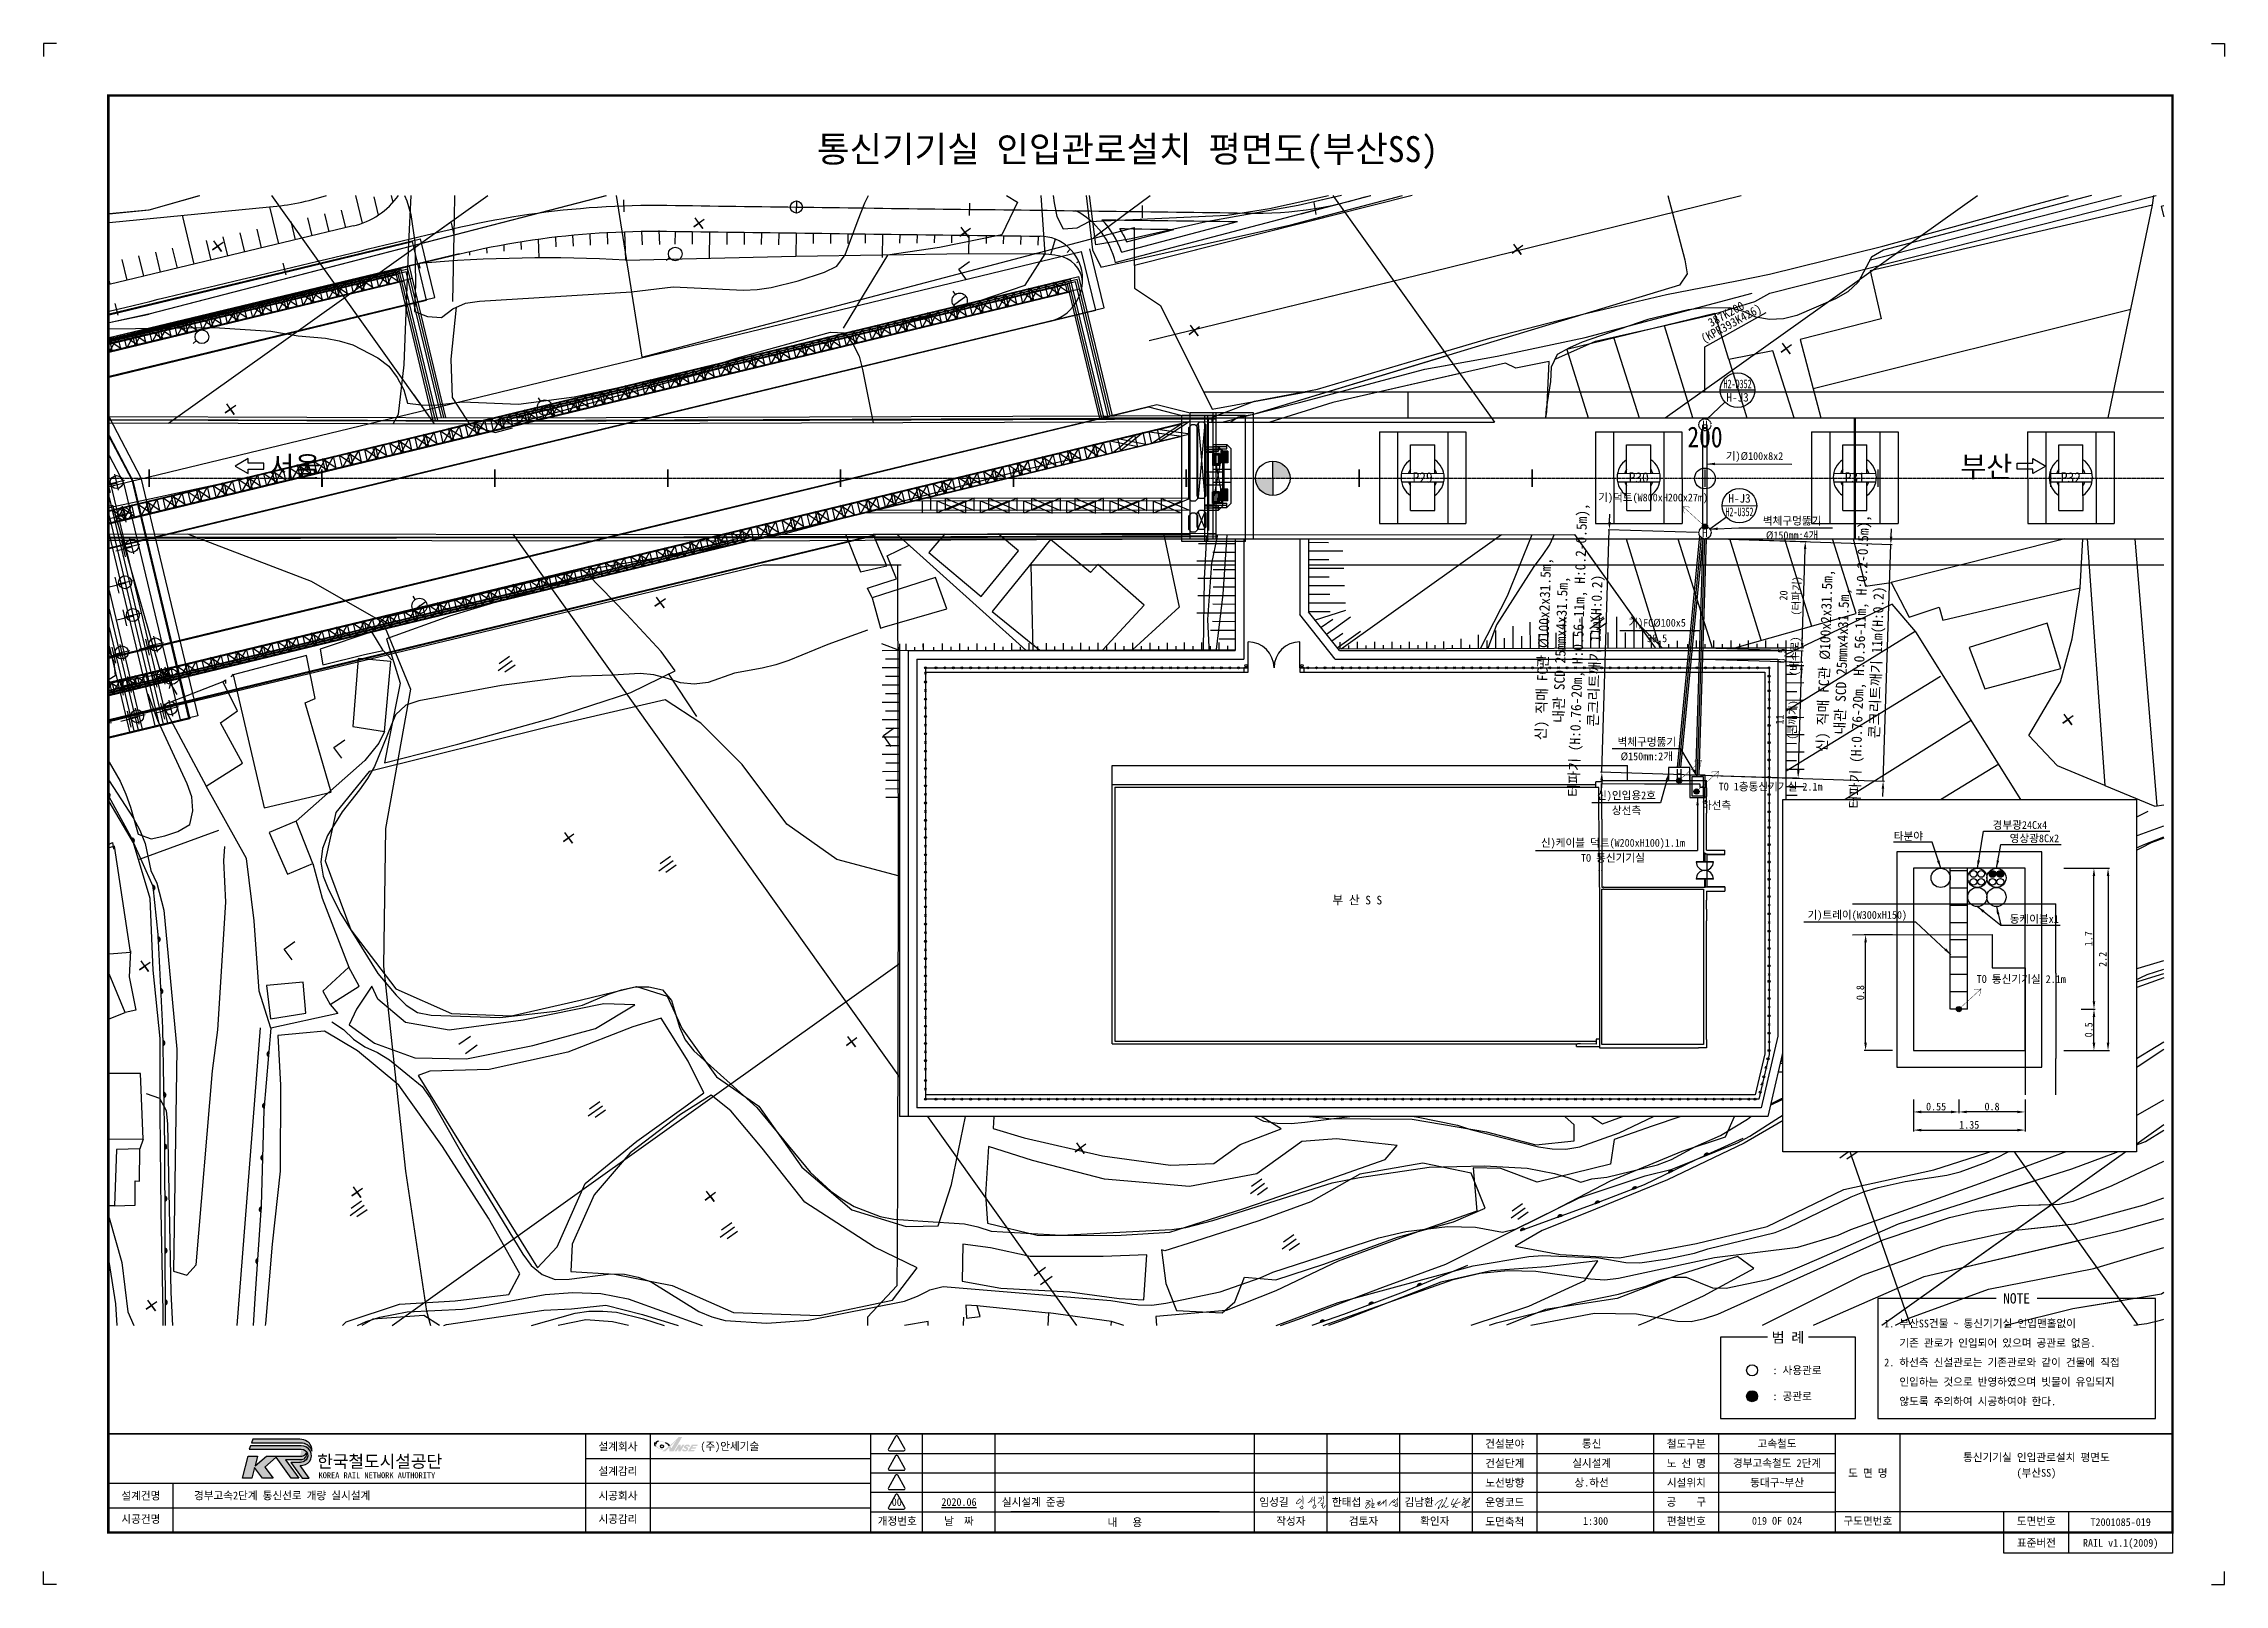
# Paper-space layout 'Layout1' of a CAD drawing. Extents: x 0 to 841, y 0 to 594.
# The model-space entities are those that its viewports show. They can reach past a viewport. Long polylines and large blocks are cut down to what shows.
import ezdxf
from ezdxf.enums import TextEntityAlignment as Align

# ---------------------------------------------------------------- set-up
doc = ezdxf.new("R2010")
doc.units = 0
doc.set_wipeout_variables(frame=1)
doc.linetypes.add('A-CENTR01', pattern=[2, 1.25, -0.25, 0.25, -0.25])
doc.linetypes.add('HIDDEN', pattern=[0.375, 0.25, -0.125])
for name, color, linetype in [('TT-BASE', 253, 'Continuous'), ('TT-CNTL', 1, 'A-CENTR01'), ('TT-LEAL', 1, 'Continuous'), ('TT-LEAT', 3, 'Continuous'), ('TT-TEXT', 3, 'Continuous'), ('TX-BORD', 7, 'Continuous'), ('TX-LINE', 2, 'Continuous'), ('TX-PAPR', 2, 'Continuous'), ('TZ-DIMS', 1, 'Continuous'), ('TZ-LEAL', 1, 'Continuous'), ('TZ-LEAT', 3, 'Continuous'), ('TZ-LINE', 7, 'Continuous'), ('TZ-TEX2', 3, 'Continuous'), ('TZ-TEXT', 6, 'Continuous')]:
    doc.layers.add(name, color=color, linetype=linetype)
doc.styles.add('KORAIL', font='GulimChe.ttf')
doc.styles.get("Standard").update_dxf_attribs({"font": 'GulimChe.ttf'})
doc.styles.add('TB_TEXT', font='GulimChe.ttf')
doc.styles.add('TB_WBTXT', font='GulimChe.ttf')
doc.linetypes.add('ZIGZAG', pattern='A,0.00254,-5.08,[131,ltypeshp.shx,S=5.08,R=0,X=-5.08,Y=0],-10.16,[131,ltypeshp.shx,S=5.08,R=180,X=5.08,Y=0],-5.08', length=20.32254)
doc.dimstyles.new('D300', dxfattribs={"dimscale": 0.3, "dimtxt": 3, "dimasz": 3, "dimexe": 0.5, "dimexo": 0.5, "dimgap": 0.5, "dimtad": 1, "dimdec": 0, "dimzin": 1, "dimdsep": 46, "dimlunit": 6, "dimtxsty": 'Standard', "dimcen": 1, "dimclrd": 1, "dimclre": 1, "dimclrt": 3, "dimadec": 0, "dimazin": 0, "dimtfac": 1, "dimtdec": 0, "dimtix": 1, "dimtmove": 2, "dimatfit": 3, "dimfxl": 0, "dimtvp": 2, "dimlwd": -1, "dimlwe": -1, "dimarcsym": 0})

psp = doc.layouts.get("Layout1")

msp = doc.modelspace()

# ---------------------------------------------------------------- texts
at = {"layer": 'TT-BASE', "width": 0.875}
msp.add_text('200', height=2.4, rotation=359.9998, dxfattribs=at).set_placement((183.7, 101.56, -349.13), align=Align.CENTER)
at = {"layer": 'TT-LEAT'}
for s, height, rotation, p in [('(KPR393K426)', 1, 28.7183, (186.77, 115.82)), ('387K200', 1, 28.7183, (186.14, 116.97)), ('H-J3', 1, 359.8847, (187.47, 107.34, 81.7)), ('H', 1, 359.8847, (183.7, 104.15, 81.7)), ('기)Ø100x8x2', 0.9, 359.9365, (189.43, 100.5)), ('기)덕트(W800xH200x27m)', 0.9, 359.9215, (177.7, 95.71)), ('H-J3', 1, 0.1153, (187.69, 95.65)), ('벽체구멍뚫기', 0.9, 359.9215, (193.78, 93.08)), ('H', 1, 359.8847, (183.69, 91.7, 81.7)), ('Ø150mm:4개', 0.9, 359.9215, (193.78, 91.41)), ('기)FCØ100x5', 0.9, 0.0635, (178.16, 81.22)), ('38.5', 0.9, 359.9365, (178.16, 79.47)), ('벽체구멍뚫기', 0.9, 0.0347, (176.97, 67.51)), ('Ø150mm:2개', 0.9, 0.0347, (176.97, 65.84))]:
    msp.add_text(s, height=height, rotation=rotation, dxfattribs=at).set_placement(p, align=Align.MIDDLE)
at = {"layer": 'TT-LEAT', "width": 0.65}
for s, rotation, p in [('H2-D352', 359.8847, (187.47, 108.89, 81.7)), ('H2-U352', 0.1153, (187.69, 94.09))]:
    msp.add_text(s, height=1, rotation=rotation, dxfattribs=at).set_placement(p, align=Align.MIDDLE)
at = {"layer": 'TT-TEXT'}
msp.add_text('부 산 S S', height=1, rotation=359.8847, dxfattribs=at).set_placement((143.47, 49.22, 81.7), align=Align.MIDDLE)
at = {"layer": 'TZ-TEX2'}
for s, p in [('P29', (151.03, 98.06, -140.08)), ('P30', (176.03, 98.06, -349.13)), ('P31', (201.03, 98.06, -349.13)), ('P32', (226.03, 98.06, -349.13)), ('H', (180.71, 63.77, -523.7)), ('NOTE', (219.75, 3.13, 0.46)), ('범 례', (193.3, -1.37, 0.46))]:
    msp.add_text(s, height=1.2, dxfattribs=at).set_placement(p, align=Align.MIDDLE)
for s, p in [('1. 부산SS건물 ~ 통신기기실 인입맨홀없이', (204.44, 0.22, 0.46)), ('   기존 관로가 인입되어 있으며 공관로 없음.', (204.44, -2.03, 0.46)), (': 사용관로', (191.51, -5.19, 0.46)), ('2. 하선측 신설관로는 기존관로와 같이 건물에 직접', (204.44, -4.28, 0.46)), ('   인입하는 것으로 반영하였으며 빗물이 유입되지', (204.44, -6.53, 0.46)), (': 공관로', (191.51, -8.19, 0.46)), ('   않도록 주의하여 시공하여야 한다.', (204.44, -8.78, 0.46))]:
    msp.add_text(s, height=0.9, dxfattribs=at).set_placement(p, align=Align.MIDDLE_LEFT)
at = {"layer": 'TZ-TEXT'}
for s, height, rotation, p in [('서울', 2.4, 0.0432, (20.52, 99.34, -435.66)), ('부산', 2.4, 359.9568, (216.25, 99.34, -435.66)), ('신)인입용2호', 0.9, 0.0518, (174.62, 61.26)), ('하선측', 0.9, 359.9482, (185.03, 60.2)), ('상선측', 0.9, 359.9482, (174.62, 59.6)), ('신)케이블 덕트(W200xH100)1.1m', 0.9, 359.9482, (173.05, 55.77, -349.13)), ('TO 통신기기실', 0.9, 0.0518, (173.05, 54.1, -349.13))]:
    msp.add_text(s, height=height, rotation=rotation, dxfattribs=at).set_placement(p, align=Align.MIDDLE)

# ---------------------------------------------------------------- blocks, each defined once
blk = doc.blocks.new('CXGLOGO-UNIT-KRNA-COLOR')
h = blk.add_hatch(color=166)
edge = h.paths.add_edge_path()
edge.add_arc((15.3, 4.2), 10, 59.195, 87.6904)
edge.add_line((15.7, 14.2), (-14.6, 14.2))
edge.add_line((-14.6, 14.2), (-15.4, 11.9))
edge.add_line((-15.4, 11.9), (17.3, 11.9))
edge.add_arc((16.4, 4.8), 7.13, 14.4338, 82.8523, ccw=False)
edge.add_arc((17.2, 7.5), 6.18, 351.2788, 418.625)
h = blk.add_hatch(color=166)
edge = h.paths.add_edge_path()
edge.add_line((-17.6, 3.4), (-11.6, 3.4))
edge.add_line((-11.6, 3.4), (-13.1, -2.8))
edge.add_line((-13.1, -2.8), (-5.8, 3.4))
edge.add_line((-5.8, 3.4), (16.9, 3.4))
edge.add_arc((16.5, 6.7), 3.37, 277.1672, 339.2536)
edge.add_arc((16.5, 4.5), 3.37, -86.0611, 17.644, ccw=False)
edge.add_line((16.7, 1.1), (6.4, 1.1))
edge.add_line((6.4, 1.1), (15, -10.7))
edge.add_line((15, -10.7), (10.1, -10.7))
edge.add_line((10.1, -10.7), (0.4, 2.7))
edge.add_line((0.4, 2.7), (-6.9, -3.7))
edge.add_line((-6.9, -3.7), (-1.4, -10.8))
edge.add_line((-1.4, -10.8), (-8.3, -10.8))
edge.add_line((-8.3, -10.8), (-13.5, -4))
edge.add_line((-13.5, -4), (-15.1, -10.8))
edge.add_line((-15.1, -10.8), (-21.2, -10.8))
edge.add_line((-21.2, -10.8), (-17.6, 3.4))
h = blk.add_hatch(color=46)
edge = h.paths.add_edge_path()
edge.add_arc((15.4, 5.5), 6.16, 269.178, 301.5498, ccw=False)
edge.add_line((15.3, -0.7), (9.8, -0.7))
edge.add_line((9.8, -0.7), (17.2, -10.8))
edge.add_line((17.2, -10.8), (21.7, -10.8))
edge.add_line((21.7, -10.8), (15.9, -2.7))
edge.add_arc((15.5, 6.1), 8.86, 272.286, 317.0312)
edge.add_arc((16.8, 3.7), 6.34, 325.2805, 452.1314)
edge.add_line((16.5, 10), (-16, 10))
edge.add_line((-16, 10), (-16.8, 7.8))
edge.add_line((-16.8, 7.8), (16.6, 7.8))
edge.add_arc((16.8, 3.8), 3.99, -62.7193, 92.2922, ccw=False)
at = {"color": 166}
for points in [[(20.4, 12.8, 0.12498), (15.7, 14.2), (-14.6, 14.2), (-15.4, 11.9), (17.3, 11.9, -0.307728), (23.3, 6.6, 0.302614)], [(-17.6, 3.4), (-11.6, 3.4), (-13.1, -2.8), (-5.8, 3.4), (16.9, 3.4, 0.27773), (19.7, 5.5, -0.486141), (16.7, 1.1), (6.4, 1.1), (15, -10.7), (10.1, -10.7), (0.4, 2.7), (-6.9, -3.7), (-1.4, -10.8), (-8.3, -10.8), (-13.5, -4), (-15.1, -10.8), (-21.2, -10.8)]]:
    blk.add_lwpolyline(points, format="xyb", close=True, dxfattribs=at)
at = {"color": 46}
blk.add_lwpolyline([(18.6, 0.2, -0.142195), (15.3, -0.7), (9.8, -0.7), (17.2, -10.8), (21.7, -10.8), (15.9, -2.7, 0.197757), (22, 0.1, 0.61792), (16.5, 10), (-16, 10), (-16.8, 7.8), (16.6, 7.8, -0.802668)], format="xyb", close=True, dxfattribs=at)
blk = doc.blocks.new('CXGLOGO-KRNA-COLOR')
blk.add_blockref('CXGLOGO-UNIT-KRNA-COLOR', (0, 0))
at = {"color": 166, "style": 'KORAIL'}
for s, height, p in [('한국철도시설공단', 8, (26.8, -4)), ('KOREA RAIL NETWORK AUTHORITY', 3.75, (27.7, -10.8))]:
    blk.add_text(s, height=height, dxfattribs=at).set_placement(p)
blk = doc.blocks.new('TXBLKA1-KRNAH')
at = {"layer": 'TX-BORD'}
h = blk.add_hatch(color=5, dxfattribs=at)
h.paths.add_polyline_path([(241.41, 53.44, 0.096425), (239.85, 54.59, 0.1233), (237.07, 55.37, 0.107959), (236.18, 55.25, 0.147974), (235.63, 54.71, 0.146771), (235.6, 53.86, 0.166867), (235.92, 53.32, 0.084002), (237.3, 52.29, 0.125004), (238.6, 51.98, 0.324316), (238.9, 52.16, 0.181232), (238.8, 52.77, -0.176206), (238.41, 52.66, -0.165955), (238.43, 52.37, -0.236091), (238.11, 52.27, -0.163197), (237.2, 52.6, -0.211159), (236.11, 54.03, -0.492063), (237.15, 55.14, -0.264032), (241.01, 53.12, -0.023302), (238.51, 51.28), (239.75, 51.28, 0.034752), (241.24, 52.65, -0.038457), (241.29, 51.28), (242.97, 51.28), (246.25, 56.8), (244.88, 56.8, -0.036327)])
h.paths.add_polyline_path([(242.08, 52.46), (241.66, 53.16, 0.03885), (244.06, 55.69)], flags=16)
h = blk.add_hatch(color=3, dxfattribs=at)
h.paths.add_polyline_path([(244.79, 51.28), (245.61, 51.28), (247.14, 53.85), (246.32, 53.85), (245.64, 52.71), (245.64, 53.85), (244.83, 53.85), (243.3, 51.28), (244.11, 51.28), (244.79, 52.43)])
h.paths.add_polyline_path([(247.73, 51.85, -0.206701), (247.2, 51.81, -0.316027), (247.06, 51.95, -0.031225), (247.06, 52.07), (246.36, 52.07, 0.483426), (246.52, 51.35, 0.203838), (248.04, 51.43, 0.079762), (248.43, 51.8, 0.172378), (248.58, 52.3, 0.221594), (248.3, 52.81, 0.038449), (247.87, 53.02, -0.563174), (247.89, 53.34, -0.276773), (248.29, 53.37, -0.312628), (248.42, 53.08), (249.21, 53.08, 0.143901), (249.17, 53.48, 0.169249), (248.83, 53.82, 0.119216), (248.04, 53.89, 0.167621), (247.24, 53.47, 0.258991), (246.94, 52.74, 0.208246), (247.3, 52.44, -0.022645), (247.74, 52.2, -0.588103)])
h.paths.add_polyline_path([(249.56, 51.83), (249.82, 52.27), (251.36, 52.27), (251.72, 52.86), (250.18, 52.86), (250.44, 53.3), (251.98, 53.3), (252.31, 53.85), (250, 53.85), (248.47, 51.28), (250.78, 51.28), (251.1, 51.83)])
h.paths.add_polyline_path([(239.05, 53.25, 1), (237.87, 53.25, 1)])
at = {"layer": 'Defpoints', "color": 1}
blk.add_line((836, 594), (841, 594), dxfattribs=at)
for points in [[(5, 594), (0, 594), (0, 589)], [(836, 594), (841, 594), (841, 589)], [(5, 0), (0, 0), (0, 5)], [(836, 0), (841, 0), (841, 5)]]:
    blk.add_lwpolyline(points, dxfattribs=at)
at = {"layer": 'TX-BORD'}
for p, q in [((234, 20), (234, 58)), ((319, 50.5), (549.5, 50.5)), ((339, 20), (339, 58)), ((367, 20), (367, 58)), ((467, 20), (467, 58)), ((495, 20), (495, 58)), ((523, 20), (523, 58)), ((549.5, 50.5), (691, 50.5)), ((576, 20), (576, 58)), ((621, 20), (621, 58)), ((646, 20), (646, 58)), ((716, 20), (716, 58)), ((209, 48.5), (319, 48.5)), ((319, 43), (549.5, 43)), ((549.5, 43), (691, 43)), ((25, 39), (319, 39)), ((50, 20), (50, 39)), ((319, 35.5), (549.5, 35.5)), ((549.5, 35.5), (691, 35.5)), ((25, 29.5), (319, 29.5)), ((319, 28), (691, 28)), ((453.5, 28), (373, 28)), ((821, 28), (691, 28)), ((756, 20), (756, 28)), ((781, 12), (781, 28))]:
    blk.add_line(p, q, dxfattribs=at)
at = {"layer": 'TX-BORD', "const_width": 1}
blk.add_lwpolyline([(821, 20), (25, 20), (25, 574), (821, 574)], close=True, dxfattribs=at)
at = {"layer": 'TX-BORD'}
for points, const_width in [([(25, 58), (821, 58)], 0.5), ([(209, 20), (209, 58)], 0.5), ([(209, 20), (209, 58)], 0.5), ([(319, 20), (319, 58)], 0.5), ([(551, 20), (551, 58)], 0.5), ([(691, 20), (691, 58)], 0.5), ([(489.16, 32.47), (490.23, 32.6)], 0.24), ([(510.02, 32.43), (511.22, 32.3), (511.29, 32.17), (511.29, 31.91), (509.68, 31.25), (511.29, 31.91), (511.93, 32.15), (511.29, 31.91), (510.45, 30.87), (510.06, 30.25), (509.86, 29.88), (509.82, 29.64), (509.85, 29.48), (509.94, 29.38), (510.07, 29.35), (510.38, 29.36), (511.09, 29.84), (511.32, 30.09), (511.53, 30.37), (511.52, 30.66), (511.47, 30.83), (511.33, 30.95), (511.02, 30.99), (510.45, 30.87)], 0.24), ([(511.96, 33.12), (512.32, 32.9), (512.39, 32.4), (512.31, 31.14), (512.21, 29.77), (512.24, 29.56), (512.39, 29.52), (512.61, 29.55), (512.95, 29.62), (513.48, 29.76)], 0.24), ([(512.31, 31.14), (512.99, 31.2), (513.13, 31.16), (513.03, 30.78), (512.21, 29.77)], 0.24), ([(514.32, 31.57), (514.59, 31.64), (515.5, 32.11), (514.59, 31.64), (514.69, 31.19), (514.15, 30.85), (514.69, 31.19), (515.47, 31.61), (514.75, 30.62), (514.93, 30.41), (515.2, 30.4), (515.62, 30.7), (516.67, 31.8), (516.69, 32.23), (516.67, 31.8), (516.66, 31.21), (517.64, 32.57), (517.67, 29.98)], 0.24), ([(521.05, 32.83), (519.79, 31.7), (518.83, 30.43), (519.79, 31.7), (520.42, 32.27), (520.32, 31.82), (520.41, 31.55), (520.64, 31.46), (521, 31.65), (520.94, 31.92), (522.01, 32.93), (522.02, 33.4), (522.01, 32.93), (521.99, 31.92), (521.99, 31.59), (521.7, 31.85), (521.99, 31.59), (522.08, 31.07), (522.06, 30.3), (521.97, 30), (521.58, 29.93), (521.29, 29.99), (521.13, 30.2), (521.17, 30.65), (521.36, 30.97), (521.77, 31.01), (522.08, 31)], 0.24), ([(521.15, 30.43), (520.87, 30.43), (520.47, 30.53), (520.28, 30.68)], 0.24)]:
    blk.add_lwpolyline(points, dxfattribs=dict(at, const_width=const_width))
for points in [[(328.58, 57.05), (325.78, 52.19, 0.57735), (326.17, 51.52), (331.78, 51.52, 0.57735), (332.17, 52.19), (329.36, 57.05, 0.57735)], [(328.58, 49.55), (325.78, 44.69, 0.57735), (326.17, 44.02), (331.78, 44.02, 0.57735), (332.17, 44.69), (329.36, 49.55, 0.57735)], [(328.58, 42.05), (325.78, 37.19, 0.57735), (326.17, 36.52), (331.78, 36.52, 0.57735), (332.17, 37.19), (329.36, 42.05, 0.57735)], [(328.58, 34.55), (325.78, 29.69, 0.57735), (326.17, 29.02), (331.78, 29.02, 0.57735), (332.17, 29.69), (329.36, 34.55, 0.57735)]]:
    blk.add_lwpolyline(points, format="xyb", close=True, dxfattribs=at)
at = {"layer": 'TX-BORD', "const_width": 0.24}
for points in [[(485.57, 34.24, -0.031521), (485.64, 32.12, 0.015452), (485.64, 30.85, 0.488947)], [(489.3, 33.6, -0.116912), (488.11, 31.72, -0.245276), (487.54, 31.55, -2.571837)], [(490.15, 33.87, -0.089273), (490.12, 31.67, 0.068943), (490.06, 30.69, 0.261353)], [(493.32, 34.22, -0.102288), (493.6, 33.42, -0.080289), (493.6, 33.07, 0.066761), (493.58, 32.62, -0.06278), (493.53, 31.56, 8.85417)], [(547.43, 33.59, -0.145348), (547.88, 33.43, -0.307225), (547.95, 33.23, -0.212679), (547.38, 32.49, -0.113681), (548.62, 33.04, -0.266507), (548.74, 33, -3.538723)], [(484.54, 33.09, 0.071134), (483.15, 31.48, 0.394214), (483.21, 31.1, 0.224261), (483.52, 31.04, 0.193438), (484.97, 32.08, 0.544983), (484.67, 32.72, 0.066146), (484.03, 32.72, 27.196208)], [(484.41, 29.84, 0.02121), (484.98, 29.12, 0.409369), (485.14, 29.11, -0.211811), (485.49, 29.21, 0.416377), (485.62, 29.3, 0.123643), (485.54, 30.12, 0.523631), (485.28, 30.19, -0.072983), (484.51, 29.7, 0.005941)], [(488.57, 32.27, -0.142438), (489.07, 31.68, 5.949847)], [(490.05, 30.54, 0.235154), (489.49, 29.9, 0.345857), (489.7, 29.41, 0.306746), (490.2, 29.45, 0.103095), (490.63, 29.98, 0.395571), (490.49, 30.5, 0.242915), (490.05, 30.54, 6.064713)], [(491.55, 33.36, 0.139976), (491.83, 33.26, 0.096355), (492.64, 33.37, -0.240321), (492.85, 33.34, -0.353191), (492.93, 33.05, -0.157335), (491.33, 31.22, -6.381378)], [(492.46, 31.11), (493.22, 31.4, -0.375176), (493.45, 31.31, -0.266244), (493.45, 31.13, -0.042219), (493.07, 30.6, -0.159939), (492.63, 30.34, -0.171647), (493.2, 30.37, -0.458058), (493.29, 30.17, 0.159326), (493.23, 29.58, 0.227707), (493.39, 29.37, 0.407988), (493.73, 29.47, -0.001483), (493.89, 29.78, 0.004186), (494.14, 30.24, -0.100484), (494.33, 30.47, -0.346277)], [(536.7, 30.48, -0.382901), (536.65, 30.71, -0.12512), (539.4, 32.69, -0.474239), (539.59, 32.59, -0.046113), (537.92, 29.73, 0.151113), (537.77, 29.29, 0.58991), (537.88, 29.22, 0.096338), (538.33, 29.72, 2.196927)], [(540.73, 33.09, -0.071383), (541.05, 33.41, -0.346917), (541.16, 33.41, -0.258278), (541.18, 33.35, -0.079918), (541.06, 32.96, -0.048596), (539.06, 29.69, 0.947427), (539.13, 29.64, -0.022437), (540.04, 30.36, -0.344585), (540.2, 30.35, -0.12284), (540.25, 30.29, 0.011347), (540.43, 29.85, 0.194638), (540.6, 29.69, 0.189435), (540.9, 29.69, 0.009404), (541.84, 30.24, 3.287276)], [(543.84, 33.07, 0.030212), (542.85, 31.06, 0.575113), (543.08, 30.76, 0.043168), (545.96, 31.58, 0.237594), (546.32, 31.98, 1.260425)], [(545.61, 33.11, 0.150889), (545.13, 32.65, 0.025288), (543.37, 29.61), (544.07, 30.23, -0.448359), (544.33, 30.16, 0.073819), (544.59, 29.67, 0.359456), (544.94, 29.59, 0.031982), (545.26, 29.77, 3.102048)], [(547.6, 31.85, 0.23976), (547.57, 31.5, 0.345796), (547.69, 31.43, 0.195352), (548.64, 32.18, 0.393888), (548.6, 32.35, 0.293784), (548.35, 32.35, 0.099623), (547.44, 31.43, 0.02205), (546.93, 30.69, 0.380988), (546.98, 30.44, 0.18866), (547.1, 30.41), (549.22, 31.59, 0.122154), (549.44, 31.8), (550.04, 33.22, 0.396041), (549.99, 33.36, 0.224142), (549.88, 33.36, 0.078358), (549.02, 32.08), (547.95, 29.67, 0.444285), (547.97, 29.61), (548.29, 29.6, 0.179185), (548.5, 29.67), (549.15, 30.07, -0.135616), (549.34, 30.12), (550.04, 30.11)]]:
    blk.add_lwpolyline(points, format="xyb", dxfattribs=at)
at = {"layer": 'TX-BORD'}
blk.add_lwpolyline([(821, 20), (821, 12), (756, 12), (756, 20)], close=True, dxfattribs=at)
at = {"layer": 'TX-BORD', "color": 3}
blk.add_circle((238.46, 53.25), 0.594, dxfattribs=at)
at = {"layer": 'TX-BORD', "color": 5}
for centre, radius, start, end in [((237.04, 54.23), 1.49, 161.17216, 194.57108), ((236.55, 54.06), 0.967, 192.10036, 229.99429), ((237.06, 54.19), 0.96, 84.64387, 189.44431), ((237.68, 50.02), 5.06, 42.58477, 64.6157)]:
    blk.add_arc(centre, radius, start, end, dxfattribs=at)
at = {"layer": 'TX-BORD', "xscale": 0.6, "yscale": 0.6}
blk.add_blockref('CXGLOGO-KRNA-COLOR', (89.41, 47.41), dxfattribs=at)
at = {"layer": 'TX-BORD', "style": 'TB_TEXT'}
for s, p in [('설계회사', (221.5, 53.25)), ('건설분야', (563.5, 54.25)), ('철도구분', (633.5, 54.25)), ('설계감리', (221.5, 43.75)), ('건설단계', (563.5, 46.75)), ('노 선 명', (633.5, 46.75)), ('도 면 명', (703.5, 43)), ('설계건명', (37.5, 34.25)), ('시공회사', (221.5, 34.25)), ('노선방향', (563.5, 39.25)), ('시설위치', (633.5, 39.25)), ('시공건명', (37.5, 25.25)), ('시공감리', (221.5, 25.25)), ('개정번호', (329.21, 24.5)), ('날  짜', (353, 24.5)), ('내   용', (417, 24)), ('작성자', (481, 24.5)), ('검토자', (509, 24.5)), ('확인자', (536.5, 24.5)), ('운영코드', (563.5, 31.75)), ('도면축척', (563.5, 24.25)), ('공    구', (633.5, 31.75)), ('편철번호', (633.5, 24.5)), ('구도면번호', (703.5, 24.51)), ('도면번호', (768.5, 24.51))]:
    blk.add_text(s, height=3, dxfattribs=at).set_placement(p, align=Align.MIDDLE)
blk.add_text('표준버전', height=3, dxfattribs=at).set_placement((768.5, 16), align=Align.MIDDLE_CENTER)
at = {"layer": 'TX-BORD', "style": 'TB_TEXT', "flags": 1}
blk.add_attdef('TD_CLASSCODE', text='', height=3, dxfattribs=at).set_placement((25, 577.54), align=Align.MIDDLE_LEFT)
at = {"layer": 'TX-BORD'}
for tag, height, style, p in [('TB_MTITIL', 10, 'TB_WBTXT', (418, 553.33)), ('TB_STITL', 7, 'TB_WBTXT', (418, 538.33)), ('TR_RNUM4', 3, 'TB_TEXT', (329, 54.25)), ('TR_RDAT4', 3, 'TB_TEXT', (353, 54.25)), ('TD_FIELD', 3, 'TB_TEXT', (597, 54.25)), ('TD_RLCLASS', 3, 'TB_TEXT', (668.5, 54.25)), ('TD_DNAME_TOP', 3, 'TB_TEXT', (768.5, 48.98)), ('TR_RNUM3', 3, 'TB_TEXT', (329, 46.75)), ('TR_RDAT3', 3, 'TB_TEXT', (353, 46.75)), ('TD_CSTEP', 3, 'TB_TEXT', (597, 46.75)), ('TD_RLNAME', 3, 'TB_TEXT', (668.5, 46.75)), ('TD_DNAME_MAIN', 3, 'TB_TEXT', (768.5, 43)), ('TR_RNUM2', 3, 'TB_TEXT', (329, 39.25)), ('TR_RDAT2', 3, 'TB_TEXT', (353, 39.25)), ('TD_DIRCODE', 3, 'TB_TEXT', (597, 39.25)), ('TD_RLSECT', 3, 'TB_TEXT', (668.5, 39.25)), ('TD_DNAME_BOT', 3, 'TB_TEXT', (768.5, 36.98)), ('TR_RNUM1', 3, 'TB_TEXT', (329, 31.75)), ('TR_RDAT1', 3, 'TB_TEXT', (353, 31.75)), ('TD_SYSCODE', 3, 'TB_TEXT', (597, 31.75)), ('SCALE', 3, 'TB_TEXT', (598.5, 24.45)), ('TD_CSECT', 3, 'TB_TEXT', (668.5, 31.75)), ('TD_DWGNO', 3, 'TB_TEXT', (668.5, 24.5)), ('TD_DWGCODE_PREV', 3, 'TB_TEXT', (736, 24)), ('TD_DWGCODE', 3, 'TB_TEXT', (801, 24)), ('TD_VERSION', 3, 'TB_TEXT', (801, 16))]:
    blk.add_attdef(tag, text='', height=height, dxfattribs=dict(at, style=style)).set_placement(p, align=Align.MIDDLE_CENTER)
at = {"layer": 'TX-BORD', "style": 'TB_TEXT'}
for tag, p in [('TD_DCOMP', (253.27, 53.25)), ('TR_RCON4', (369.52, 54.25)), ('TR_DGN4', (468.83, 54.25)), ('TR_CHK4', (496.83, 54.25)), ('TR_APP4', (524.83, 54.25)), ('TD_DSCCOMP', (253.27, 43.75)), ('TR_RCON3', (369.52, 46.75)), ('TR_DGN3', (468.83, 46.75)), ('TR_CHK3', (496.83, 46.75)), ('TR_APP3', (524.83, 46.75)), ('TD_DNAME', (58, 34.25)), ('TD_CCOMP', (253.27, 34.25)), ('TR_RCON2', (369.52, 39.25)), ('TR_DGN2', (468.83, 39.25)), ('TR_CHK2', (496.83, 39.25)), ('TR_APP2', (524.83, 39.25)), ('TD_CNAME', (58, 25.15)), ('TD_CSCOMP', (253.27, 25.25)), ('TR_RCON1', (369.52, 31.75)), ('TR_DGN1', (468.83, 31.75)), ('TR_CHK1', (496.83, 31.75)), ('TR_APP1', (524.83, 31.75))]:
    blk.add_attdef(tag, text='', height=3, dxfattribs=at).set_placement(p, align=Align.MIDDLE_LEFT)
blk = doc.blocks.new('*D19')
at = {"layer": 'Defpoints', "color": 0}
for p in [(227.07, 36.58), (228.7, 36.58), (225.05, 31.79)]:
    blk.add_point(p, dxfattribs=at)
at = {"layer": 'TZ-DIMS', "color": 1}
for p, q in [((227.22, 36.58), (228.85, 36.58)), ((228.7, 32.69), (228.7, 35.68)), ((225.2, 31.79), (228.85, 31.79))]:
    blk.add_line(p, q, dxfattribs=at)
for points in [[(228.55, 35.68), (228.85, 35.68), (228.7, 36.58)], [(228.55, 32.69), (228.85, 32.69), (228.7, 31.79)]]:
    blk.add_solid(points, dxfattribs=at)
at = {"layer": 'TZ-DIMS', "color": 3, "insert": (228.09, 34.19), "char_height": 0.9, "width": 1.7081, "attachment_point": 5, "rotation": 90}
blk.add_mtext('0.5', dxfattribs=at)
blk = doc.blocks.new('*D20')
at = {"layer": 'Defpoints', "color": 0}
for p in [(225.05, 52.87), (228.7, 52.87), (227.07, 36.58)]:
    blk.add_point(p, dxfattribs=at)
at = {"layer": 'TZ-DIMS', "color": 1}
for p, q in [((225.2, 52.87), (228.85, 52.87)), ((228.7, 37.48), (228.7, 51.97)), ((227.22, 36.58), (228.85, 36.58))]:
    blk.add_line(p, q, dxfattribs=at)
for points in [[(228.55, 51.97), (228.85, 51.97), (228.7, 52.87)], [(228.55, 37.48), (228.85, 37.48), (228.7, 36.58)]]:
    blk.add_solid(points, dxfattribs=at)
at = {"layer": 'TZ-DIMS', "color": 3, "insert": (228.08, 44.72), "char_height": 0.9, "attachment_point": 5, "rotation": 90}
blk.add_mtext('1.7', dxfattribs=at)
blk = doc.blocks.new('*D21')
at = {"layer": 'Defpoints', "color": 0}
for p in [(225.05, 52.87), (225.05, 31.79), (230.33, 31.79)]:
    blk.add_point(p, dxfattribs=at)
at = {"layer": 'TZ-DIMS', "color": 1}
for p, q in [((225.2, 52.87), (230.48, 52.87)), ((230.33, 51.97), (230.33, 32.69)), ((225.2, 31.79), (230.48, 31.79))]:
    blk.add_line(p, q, dxfattribs=at)
for points in [[(230.18, 51.97), (230.48, 51.97), (230.33, 52.87)], [(230.18, 32.69), (230.48, 32.69), (230.33, 31.79)]]:
    blk.add_solid(points, dxfattribs=at)
at = {"layer": 'TZ-DIMS', "color": 3, "insert": (229.72, 42.33), "char_height": 0.9, "attachment_point": 5, "rotation": 90}
blk.add_mtext('2.2', dxfattribs=at)
blk = doc.blocks.new('*D22')
at = {"layer": 'Defpoints', "color": 0}
for p in [(207.81, 26.28), (220.74, 26.28), (220.74, 22.59)]:
    blk.add_point(p, dxfattribs=at)
at = {"layer": 'TZ-DIMS', "color": 1}
for p, q in [((207.81, 26.13), (207.81, 22.44)), ((220.74, 26.13), (220.74, 22.44)), ((208.71, 22.59), (219.84, 22.59))]:
    blk.add_line(p, q, dxfattribs=at)
for points in [[(208.71, 22.74), (208.71, 22.44), (207.81, 22.59)], [(219.84, 22.74), (219.84, 22.44), (220.74, 22.59)]]:
    blk.add_solid(points, dxfattribs=at)
at = {"layer": 'TZ-DIMS', "color": 3, "insert": (214.27, 23.2), "char_height": 0.9, "attachment_point": 5}
blk.add_mtext('1.35', dxfattribs=at)
blk = doc.blocks.new('*D23')
at = {"layer": 'Defpoints', "color": 0}
for p in [(207.81, 26.28), (213.08, 26.28), (213.08, 24.69)]:
    blk.add_point(p, dxfattribs=at)
at = {"layer": 'TZ-DIMS', "color": 1}
for p, q in [((207.81, 26.13), (207.81, 24.54)), ((213.08, 26.13), (213.08, 24.54)), ((208.71, 24.69), (212.18, 24.69))]:
    blk.add_line(p, q, dxfattribs=at)
for points in [[(208.71, 24.84), (208.71, 24.54), (207.81, 24.69)], [(212.18, 24.84), (212.18, 24.54), (213.08, 24.69)]]:
    blk.add_solid(points, dxfattribs=at)
at = {"layer": 'TZ-DIMS', "color": 3, "insert": (210.44, 25.31), "char_height": 0.9, "attachment_point": 5}
blk.add_mtext('0.55', dxfattribs=at)
blk = doc.blocks.new('*D24')
at = {"layer": 'Defpoints', "color": 0}
for p in [(213.08, 26.28), (220.74, 26.28), (213.08, 24.69)]:
    blk.add_point(p, dxfattribs=at)
at = {"layer": 'TZ-DIMS', "color": 1}
for p, q in [((213.08, 26.13), (213.08, 24.54)), ((220.74, 26.13), (220.74, 24.54)), ((219.84, 24.69), (213.98, 24.69))]:
    blk.add_line(p, q, dxfattribs=at)
for points in [[(213.98, 24.84), (213.98, 24.54), (213.08, 24.69)], [(219.84, 24.84), (219.84, 24.54), (220.74, 24.69)]]:
    blk.add_solid(points, dxfattribs=at)
at = {"layer": 'TZ-DIMS', "color": 3, "insert": (216.91, 25.31), "char_height": 0.9, "width": 0.5326, "attachment_point": 5}
blk.add_mtext('0.8', dxfattribs=at)
blk = doc.blocks.new('*D25')
at = {"layer": 'Defpoints', "color": 0}
for p in [(202.28, 45.19), (205.56, 45.19), (205.56, 31.79)]:
    blk.add_point(p, dxfattribs=at)
at = {"layer": 'TZ-DIMS', "color": 1}
for p, q in [((205.41, 45.19), (202.13, 45.19)), ((202.28, 32.69), (202.28, 44.29)), ((205.41, 31.79), (202.13, 31.79))]:
    blk.add_line(p, q, dxfattribs=at)
for points in [[(202.13, 44.29), (202.43, 44.29), (202.28, 45.19)], [(202.13, 32.69), (202.43, 32.69), (202.28, 31.79)]]:
    blk.add_solid(points, dxfattribs=at)
at = {"layer": 'TZ-DIMS', "color": 3, "insert": (201.67, 38.49), "char_height": 0.9, "attachment_point": 5, "rotation": 90}
blk.add_mtext('0.8', dxfattribs=at)
blk = doc.blocks.new('*D26')
at = {"layer": 'Defpoints', "color": 0}
for p in [(183.5, 77.06, -349.13), (194.88, 76.71), (183.09, 63.65, -349.13)]:
    blk.add_point(p, dxfattribs=at)
at = {"layer": 'TZ-DIMS', "color": 1}
for p, q in [((183.65, 77.05), (195.03, 76.71)), ((194.5, 64.21), (194.85, 75.81)), ((183.24, 63.65), (194.62, 63.3))]:
    blk.add_line(p, q, dxfattribs=at)
for points in [[(194.7, 75.82), (195, 75.81), (194.88, 76.71)], [(194.35, 64.21), (194.65, 64.2), (194.47, 63.31)]]:
    blk.add_solid(points, dxfattribs=at)
at = {"layer": 'TZ-DIMS', "color": 3, "insert": (193.21, 70.05), "char_height": 0.9, "attachment_point": 5, "rotation": 88.2548}
blk.add_mtext('11\\P(콘깨기)', dxfattribs=at)
blk = doc.blocks.new('*D27')
at = {"layer": 'Defpoints', "color": 0}
for p in [(183.54, 78.38, -349.13), (183.5, 77.06, -349.13), (194.92, 78.04)]:
    blk.add_point(p, dxfattribs=at)
at = {"layer": 'TZ-DIMS', "color": 1}
for p, q in [((183.69, 78.38), (195.07, 78.03)), ((194.95, 78.93), (194.98, 79.83)), ((183.65, 77.05), (195.03, 76.71)), ((194.85, 75.81), (194.83, 74.91)), ((194.88, 76.71), (194.92, 78.04))]:
    blk.add_line(p, q, dxfattribs=at)
for points in [[(194.8, 78.94), (195.1, 78.93), (194.92, 78.04)], [(194.7, 75.82), (195, 75.81), (194.88, 76.71)]]:
    blk.add_solid(points, dxfattribs=at)
at = {"layer": 'TZ-DIMS', "color": 3, "insert": (193.44, 77.42), "char_height": 0.9, "attachment_point": 5, "rotation": 88.2548}
blk.add_mtext('0.5\\P(배수로)', dxfattribs=at)
blk = doc.blocks.new('*D28')
at = {"layer": 'Defpoints', "color": 0}
for p in [(183.93, 91.03, -349.13), (195.31, 90.68), (183.54, 78.38, -349.13)]:
    blk.add_point(p, dxfattribs=at)
at = {"layer": 'TZ-DIMS', "color": 1}
for p, q in [((184.08, 91.03), (195.46, 90.68)), ((194.95, 78.93), (195.28, 89.78)), ((183.69, 78.38), (195.07, 78.03))]:
    blk.add_line(p, q, dxfattribs=at)
for points in [[(195.13, 89.79), (195.43, 89.78), (195.31, 90.68)], [(194.8, 78.94), (195.1, 78.93), (194.92, 78.04)]]:
    blk.add_solid(points, dxfattribs=at)
at = {"layer": 'TZ-DIMS', "color": 3, "insert": (193.65, 84.4), "char_height": 0.9, "attachment_point": 5, "rotation": 88.2548}
blk.add_mtext('20\\P(터파기)', dxfattribs=at)
blk = doc.blocks.new('*D29')
at = {"layer": 'Defpoints', "color": 0, "ltscale": 2}
for p in [(172.63, 92.03), (183, 91.71, 81.7), (182.59, 63.65, -349.13)]:
    blk.add_point(p, dxfattribs=at)
at = {"layer": 'TZ-TEXT', "color": 1, "ltscale": 2}
for p, q in [((172.66, 92.93), (172.68, 93.83)), ((171.77, 63.98), (172.63, 92.03)), ((182.85, 91.72), (172.48, 92.03)), ((182.44, 63.66), (171.62, 63.99)), ((171.75, 63.08), (171.72, 62.18))]:
    blk.add_line(p, q, dxfattribs=at)
for points in [[(172.51, 92.93), (172.81, 92.92), (172.63, 92.03)], [(171.6, 63.09), (171.9, 63.08), (171.77, 63.98)]]:
    blk.add_solid(points, dxfattribs=at)
at = {"layer": 'TZ-TEXT', "color": 3, "ltscale": 2, "insert": (168.14, 78.13), "char_height": 1.2, "attachment_point": 5, "rotation": 88.2548}
blk.add_mtext('{\\C6;신) 직매 FC관 Ø100x2x31.5m,\\P내관 SCD 25mmx4x31.5m,\\P터파기 (H:0.76-20m, H:0.56-11m, H:0.2-0.5m),\\P콘크리트깨기 11m(H:0.2)}', dxfattribs=at)
blk = doc.blocks.new('*D30')
at = {"layer": 'Defpoints', "color": 0, "ltscale": 2}
for p in [(183.93, 91.03, -349.13), (205.2, 90.34), (183.04, 63.65, -349.13)]:
    blk.add_point(p, dxfattribs=at)
at = {"layer": 'TZ-TEXT', "color": 1, "ltscale": 2}
for p, q in [((184.08, 91.02), (205.35, 90.33)), ((205.23, 91.24), (205.26, 92.14)), ((204.31, 62.96), (205.2, 90.34)), ((183.19, 63.65), (204.46, 62.96)), ((204.28, 62.06), (204.25, 61.16))]:
    blk.add_line(p, q, dxfattribs=at)
for points in [[(205.08, 91.24), (205.38, 91.23), (205.2, 90.34)], [(204.13, 62.07), (204.43, 62.06), (204.31, 62.96)]]:
    blk.add_solid(points, dxfattribs=at)
at = {"layer": 'TZ-TEXT', "color": 3, "ltscale": 2, "insert": (200.69, 76.78), "char_height": 1.2, "attachment_point": 5, "rotation": 88.1374}
blk.add_mtext('{\\C6;신) 직매 FC관 Ø100x2x31.5m,\\P내관 SCD 25mmx4x31.5m,\\P터파기 (H:0.76-20m, H:0.56-11m, H:0.2-0.5m),\\P콘크리트깨기 11m(H:0.2)}', dxfattribs=at)

# ---------------------------------------------------------------- dimensions: what is measured, and where the dimension line sits
at = {"layer": 'TZ-DIMS'}
for p1, p2, text, picture, middle in [((183.54, 78.38, -349.13), (183.93, 91.03, -349.13), '20\\P(터파기)', '*D28', (193.65, 84.4)), ((183.5, 77.06, -349.13), (183.54, 78.38, -349.13), '0.5\\P(배수로)', '*D27', (193.44, 77.42)), ((183.09, 63.65, -349.13), (183.5, 77.06, -349.13), '11\\P(콘깨기)', '*D26', (193.21, 70.05))]:
    dim = msp.add_aligned_dim(p1=p1, p2=p2, distance=-11.39, text=text, dimstyle='D300', dxfattribs=at)
    dim.commit()
    dim.dimension.update_dxf_attribs({"geometry": picture, "text_midpoint": middle})
at = {"layer": 'TZ-TEXT', "ltscale": 2}
dim = msp.add_linear_dim(base=(172.63, 92.03), p1=(182.59, 63.65, -349.13), p2=(183, 91.71, 81.7), angle=88.2548, text='{\\C6;신) 직매 FC관 Ø100x2x31.5m,\\P내관 SCD 25mmx4x31.5m,\\P터파기 (H:0.76-20m, H:0.56-11m, H:0.2-0.5m),\\P콘크리트깨기 11m(H:0.2)}', dimstyle='D300', override={"dimtxt": 4}, dxfattribs=at)
dim.commit()
dim.dimension.update_dxf_attribs({"geometry": '*D29', "text_midpoint": (168.14, 78.13)})

# ---------------------------------------------------------------- hatches: boundary and pattern name
at = {"layer": 'TT-BASE'}
h = msp.add_hatch(color=256, dxfattribs=at)
h.paths.add_polyline_path([(133.67, 99.97), (133.7, 97.98), (135.68, 98, 0.414214)])
h.paths.add_polyline_path([(133.72, 95.99), (133.7, 97.98), (131.71, 97.96, 0.414214)])
at = {"layer": 'TZ-LINE'}
h = msp.add_hatch(color=256, dxfattribs=at)
h.dxf.hatch_style = 1
h.paths.add_polyline_path([(183.4, 92.39, 1), (184, 92.39, 1)])
h = msp.add_hatch(color=256, dxfattribs=at)
h.dxf.hatch_style = 1
h.paths.add_polyline_path([(180.41, 63.02, 1), (181.01, 63.02, 1)])
h = msp.add_hatch(color=256, dxfattribs=at)
h.dxf.hatch_style = 1
h.paths.add_polyline_path([(182.41, 61.75, 1), (183.01, 61.75, 1)])
at = {"layer": 'TZ-LINE', "ltscale": 2}
h = msp.add_hatch(color=256, dxfattribs=at)
h.dxf.hatch_style = 1
h.paths.add_polyline_path([(188.51, -8.19, 1), (189.79, -8.19, 1)])

# ---------------------------------------------------------------- linework, layer by layer
at = {"layer": 'TT-BASE'}
for p, q in [((-0.92, 127.58, -349.13), (17.62, 129.36, -349.13)), ((-0.92, 127.58, -168.66), (17.62, 129.36, -168.66)), ((-0.92, 128.59, -349.13), (3.61, 129.03, -349.13)), ((-0.92, 128.57, -168.66), (3.7, 129.03, -168.66)), ((3.7, 116.99, -349.13), (56.57, 130.69, -349.13)), ((3.7, 129.04, 25.45), (9.53, 130.69, 25.98)), ((3.7, 129.03, -168.66), (9.56, 130.69, -168.12)), ((3.7, 116.98, 1358.47), (56.61, 130.69, 1358.47)), ((5.94, 104.36, -3.02), (42.89, 130.69, -3.02)), ((5.94, 104.36, -435.66), (42.89, 130.69, -435.66)), ((5.94, 104.36, -349.13), (42.89, 130.69, -349.13)), ((17.62, 129.36, -349.13), (18.65, 125.09, -349.13)), ((17.62, 129.36, -165.87), (18.65, 125.09, -165.87)), ((17.86, 130.69, -3.02), (36.68, 104.28, -3.02)), ((17.86, 130.69, -435.66), (36.68, 104.28, -435.66)), ((17.86, 130.69, -349.13), (36.68, 104.28, -349.13)), ((25.93, 129, -349.13), (26.43, 126.95, -349.13)), ((25.93, 129, -165.87), (26.43, 126.95, -165.87)), ((27.59, 130.69, -349.13), (28.35, 127.48, -349.13)), ((27.59, 130.69, -165.87), (28.35, 127.48, -165.87)), ((29.68, 130.54, -349.13), (30.19, 128.42, -349.13)), ((29.68, 130.54, -165.87), (30.19, 128.42, -165.87)), ((31.7, 130.69, -349.13), (31.89, 129.89, -349.13)), ((31.7, 130.69, -165.87), (31.89, 129.89, -165.87)), ((33.25, 130.69, -2.02), (33.53, 130.06, -2.02)), ((33.25, 130.69, -2.02), (33.53, 130.06, -2.02)), ((33.25, 130.69, -88.55), (33.53, 130.06, -88.55)), ((33.53, 130.06, -88.55), (33.97, 128.49, -88.55)), ((33.53, 130.06, -2.02), (33.97, 128.49, -2.02)), ((33.53, 130.06, -2.02), (33.97, 128.49, -2.02)), ((33.73, 125.16, -89.31), (34.01, 130.69, -89.31)), ((33.73, 125.16, -2.79), (34.01, 130.69, -2.79)), ((33.73, 125.16, -2.79), (34.01, 130.69, -2.79)), ((34.71, 124.86, 25.5), (42.89, 130.69, 25.5)), ((39.04, 130.69, -0.88), (39, 128.15, -0.88)), ((39.04, 130.69, -0.88), (39, 128.15, -0.88)), ((39.04, 130.69, -87.4), (39, 128.15, -87.4)), ((48.62, 128.66, -349.13), (49.61, 128.79, -349.13)), ((48.62, 128.66, -165.87), (49.61, 128.79, -165.87)), ((49.61, 128.79, -349.13), (50.61, 128.91, -349.13)), ((49.61, 128.79, -165.87), (50.61, 128.91, -165.87)), ((50.61, 128.91, -349.13), (51.6, 129.02, -349.13)), ((50.61, 128.91, -165.87), (51.6, 129.02, -165.87)), ((51.6, 129.02, -349.13), (52.59, 129.11, -349.13)), ((51.6, 129.02, -165.87), (52.59, 129.11, -165.87)), ((52.59, 129.11, -349.13), (53.59, 129.2, -349.13)), ((52.59, 129.11, -165.87), (53.59, 129.2, -165.87)), ((53.59, 129.2, -349.13), (54.59, 129.28, -349.13)), ((53.59, 129.2, -165.87), (54.59, 129.28, -165.87)), ((54.59, 129.28, -349.13), (55.58, 129.35, -349.13)), ((54.59, 129.28, -165.87), (55.58, 129.35, -165.87)), ((55.58, 129.35, -349.13), (56.58, 129.41, -349.13)), ((55.58, 129.35, -165.87), (56.58, 129.41, -165.87)), ((56.58, 129.41, -349.13), (57.58, 129.46, -349.13)), ((56.58, 129.41, -165.87), (57.58, 129.46, -165.87)), ((57.58, 129.46, -349.13), (58.58, 129.5, -349.13)), ((57.58, 129.46, -165.87), (58.58, 129.5, -165.87)), ((57.73, 130.69, 1529.86), (60.7, 111.98, 54.03)), ((57.73, 130.69, 1336.5), (60.7, 111.97, -140.08)), ((58.56, 130.2, -349.13), (58.6, 128.8, -349.13)), ((58.56, 130.2, -165.87), (58.6, 128.8, -165.87)), ((58.58, 129.5, -349.13), (59.58, 129.53, -349.13)), ((58.58, 129.5, -165.87), (59.58, 129.53, -165.87)), ((59.58, 129.53, -349.13), (60.58, 129.55, -349.13)), ((59.58, 129.53, -165.87), (60.58, 129.55, -165.87)), ((60.58, 129.55, -349.13), (61.58, 129.56, -349.13)), ((60.58, 129.55, -165.87), (61.58, 129.56, -165.87)), ((61.58, 129.56, -349.13), (62.58, 129.56, -349.13)), ((61.58, 129.56, -165.87), (62.58, 129.56, -165.87)), ((62.58, 129.56, -349.13), (63.34, 129.55, -349.13)), ((62.58, 129.56, -165.87), (63.34, 129.55, -165.87)), ((63.34, 129.55, -349.13), (63.58, 129.55, -349.13)), ((63.34, 129.55, -165.87), (63.58, 129.55, -165.87)), ((63.58, 129.55, -349.13), (64.58, 129.53, -349.13)), ((63.58, 129.55, -165.87), (64.58, 129.53, -165.87)), ((64.58, 129.53, -349.13), (65.58, 129.52, -349.13)), ((64.58, 129.53, -165.87), (65.58, 129.52, -165.87)), ((65.58, 129.52, -349.13), (66.58, 129.51, -349.13)), ((65.58, 129.52, -165.87), (66.58, 129.51, -165.87)), ((66.58, 129.51, -349.13), (67.58, 129.49, -349.13)), ((66.58, 129.51, -165.87), (67.58, 129.49, -165.87)), ((67.58, 129.49, -349.13), (68.58, 129.48, -349.13)), ((67.58, 129.49, -165.87), (68.58, 129.48, -165.87)), ((68.58, 129.48, -349.13), (69.58, 129.47, -349.13)), ((68.58, 129.48, -165.87), (69.58, 129.47, -165.87)), ((69.58, 129.47, -349.13), (70.58, 129.45, -349.13)), ((69.58, 129.47, -165.87), (70.58, 129.45, -165.87)), ((70.58, 129.45, -349.13), (71.58, 129.44, -349.13)), ((70.58, 129.45, -165.87), (71.58, 129.44, -165.87)), ((71.58, 129.44, -349.13), (72.58, 129.43, -349.13)), ((71.58, 129.44, -165.87), (72.58, 129.43, -165.87)), ((72.58, 129.43, -349.13), (73.58, 129.42, -349.13)), ((72.58, 129.43, -165.87), (73.58, 129.42, -165.87)), ((73.58, 129.42, -349.13), (74.58, 129.4, -349.13)), ((73.58, 129.42, -165.87), (74.58, 129.4, -165.87)), ((74.58, 129.4, -349.13), (75.58, 129.39, -349.13)), ((74.58, 129.4, -165.87), (75.58, 129.39, -165.87)), ((75.58, 129.39, -349.13), (76.58, 129.38, -349.13)), ((75.58, 129.39, -165.87), (76.58, 129.38, -165.87)), ((76.58, 129.38, -349.13), (77.58, 129.36, -349.13)), ((76.58, 129.38, -165.87), (77.58, 129.36, -165.87)), ((77.58, 129.36, -349.13), (78.58, 129.35, -349.13)), ((77.58, 129.36, -165.87), (78.58, 129.35, -165.87)), ((78.59, 130.05, -349.13), (78.57, 128.65, -349.13)), ((78.59, 130.05, -165.87), (78.57, 128.65, -165.87)), ((78.58, 129.35, -349.13), (79.58, 129.34, -349.13)), ((78.58, 129.35, -165.87), (79.58, 129.34, -165.87)), ((79.58, 129.34, -349.13), (80.58, 129.32, -349.13)), ((79.58, 129.34, -165.87), (80.58, 129.32, -165.87)), ((80.58, 129.32, -349.13), (81.58, 129.31, -349.13)), ((80.58, 129.32, -165.87), (81.58, 129.31, -165.87)), ((81.58, 129.31, -349.13), (82.58, 129.3, -349.13)), ((81.58, 129.31, -165.87), (82.58, 129.3, -165.87)), ((82.58, 129.3, -349.13), (83.58, 129.28, -349.13)), ((82.58, 129.3, -165.87), (83.58, 129.28, -165.87)), ((83.58, 129.28, -349.13), (84.58, 129.27, -349.13)), ((83.58, 129.28, -165.87), (84.58, 129.27, -165.87)), ((84.58, 129.27, -349.13), (85.58, 129.26, -349.13)), ((84.58, 129.27, -165.87), (85.58, 129.26, -165.87)), ((85.58, 129.26, -349.13), (86.58, 129.24, -349.13)), ((85.58, 129.26, -165.87), (86.58, 129.24, -165.87)), ((85.74, 127.86, -2.02), (86.49, 129.85, -2.02)), ((85.74, 127.86, 84.5), (86.49, 129.85, 84.5)), ((85.74, 127.86, 84.5), (86.49, 129.85, 84.5)), ((86.49, 129.85, -2.02), (86.91, 130.69, -2.02)), ((86.49, 129.85, 84.5), (86.91, 130.69, 84.5)), ((86.49, 129.85, 84.5), (86.91, 130.69, 84.5)), ((86.58, 129.24, -349.13), (87.58, 129.23, -349.13)), ((86.58, 129.24, -165.87), (87.58, 129.23, -165.87)), ((87.58, 129.23, -349.13), (88.58, 129.22, -349.13)), ((87.58, 129.23, -165.87), (88.58, 129.22, -165.87)), ((88.58, 129.22, -349.13), (89.58, 129.2, -349.13)), ((88.58, 129.22, -165.87), (89.58, 129.2, -165.87)), ((89.58, 129.2, -349.13), (90.58, 129.19, -349.13)), ((89.58, 129.2, -165.87), (90.58, 129.19, -165.87)), ((90.58, 129.19, -349.13), (91.58, 129.18, -349.13)), ((90.58, 129.19, -165.87), (91.58, 129.18, -165.87)), ((91.58, 129.18, -349.13), (92.58, 129.16, -349.13)), ((91.58, 129.18, -165.87), (92.58, 129.16, -165.87)), ((92.58, 129.16, -349.13), (93.58, 129.15, -349.13)), ((92.58, 129.16, -165.87), (93.58, 129.15, -165.87)), ((93.58, 129.15, -349.13), (94.58, 129.14, -349.13)), ((93.58, 129.15, -165.87), (94.58, 129.14, -165.87)), ((94.58, 129.14, -349.13), (95.58, 129.12, -349.13)), ((94.58, 129.14, -165.87), (95.58, 129.12, -165.87)), ((95.58, 129.12, -349.13), (96.58, 129.11, -349.13)), ((95.58, 129.12, -165.87), (96.58, 129.11, -165.87)), ((96.58, 129.11, -349.13), (97.58, 129.1, -349.13)), ((96.58, 129.11, -165.87), (97.58, 129.1, -165.87)), ((97.58, 129.1, -349.13), (98.58, 129.08, -349.13)), ((97.58, 129.1, -165.87), (98.58, 129.08, -165.87)), ((98.59, 129.78, -349.13), (98.57, 128.39, -349.13)), ((98.59, 129.78, -165.87), (98.57, 128.39, -165.87)), ((98.58, 129.08, -349.13), (99.58, 129.07, -349.13)), ((98.58, 129.08, -165.87), (99.58, 129.07, -165.87)), ((99.58, 129.07, -349.13), (100.58, 129.06, -349.13)), ((99.58, 129.07, -165.87), (100.58, 129.06, -165.87)), ((100.58, 129.06, -349.13), (101.58, 129.05, -349.13)), ((100.58, 129.06, -165.87), (101.58, 129.05, -165.87)), ((101.58, 129.05, -349.13), (102.58, 129.03, -349.13)), ((101.58, 129.05, -165.87), (102.58, 129.03, -165.87)), ((104.15, 129.9, -1.49), (102.33, 126.12, -1.49)), ((104.15, 129.9, 85.04), (102.33, 126.12, 85.04)), ((104.15, 129.9, 85.04), (102.33, 126.12, 85.04)), ((102.58, 129.03, -349.13), (103.58, 129.02, -349.13)), ((102.58, 129.03, -165.87), (103.58, 129.02, -165.87)), ((102.87, 130.7, 85.04), (104.15, 129.9, 85.04)), ((102.87, 130.7, 85.04), (104.15, 129.9, 85.04)), ((102.87, 130.7, -1.49), (104.15, 129.9, -1.49)), ((103.58, 129.02, -349.13), (104.58, 129.01, -349.13)), ((103.58, 129.02, -165.87), (104.58, 129.01, -165.87)), ((104.58, 129.01, -349.13), (105.58, 128.99, -349.13)), ((104.58, 129.01, -165.87), (105.58, 128.99, -165.87)), ((105.58, 128.99, -349.13), (106.58, 128.98, -349.13)), ((105.58, 128.99, -165.87), (106.58, 128.98, -165.87)), ((106.58, 128.98, -349.13), (107.58, 128.97, -349.13)), ((106.58, 128.98, -165.87), (107.58, 128.97, -165.87)), ((107.37, 123.92, -0.88), (106.91, 130.7, -0.88)), ((107.37, 123.92, 85.65), (106.91, 130.7, 85.65)), ((107.37, 123.92, 85.65), (106.91, 130.7, 85.65)), ((107.58, 128.97, -349.13), (108.58, 128.95, -349.13)), ((107.58, 128.97, -165.87), (108.58, 128.95, -165.87)), ((108.27, 130.7, -2.02), (108.4, 129.82, -2.02)), ((108.27, 130.7, 84.5), (108.4, 129.82, 84.5)), ((108.27, 130.7, 84.5), (108.4, 129.82, 84.5)), ((108.4, 129.82, -2.02), (108.73, 128.25, -2.02)), ((108.4, 129.82, 84.5), (108.73, 128.25, 84.5)), ((108.4, 129.82, 84.5), (108.73, 128.25, 84.5)), ((108.58, 128.95, -349.13), (109.58, 128.94, -349.13)), ((108.58, 128.95, -165.87), (109.58, 128.94, -165.87)), ((109.58, 128.94, -349.13), (110.58, 128.93, -349.13)), ((109.58, 128.94, -165.87), (110.58, 128.93, -165.87)), ((110.58, 128.93, -349.13), (111.58, 128.91, -349.13)), ((110.58, 128.93, -165.87), (111.58, 128.91, -165.87)), ((111.58, 128.91, -349.13), (112.58, 128.9, -349.13)), ((111.58, 128.91, -165.87), (112.58, 128.9, -165.87)), ((112.1, 130.7, 86.66), (112.25, 129.38, 86.66)), ((112.1, 130.7, 0.13), (112.25, 129.38, 0.13)), ((112.25, 129.38, 0.13), (112.82, 124.4, 0.13)), ((112.25, 129.38, 86.66), (112.82, 124.4, 86.66)), ((113.22, 124.97, -3.24), (112.5, 130.7, -3.24)), ((113.22, 124.97, 83.29), (112.5, 130.7, 83.29)), ((112.58, 128.9, -349.13), (113.58, 128.89, -349.13)), ((112.58, 128.9, -165.87), (113.58, 128.89, -165.87)), ((112.95, 125.83, -1.86), (119.52, 130.7, -1.86)), ((112.95, 125.83, 84.67), (119.52, 130.7, 84.67)), ((113.58, 128.89, -349.13), (114.58, 128.87, -349.13)), ((113.58, 128.89, -165.87), (114.58, 128.87, -165.87)), ((114.58, 128.87, -349.13), (115.58, 128.86, -349.13)), ((114.58, 128.87, -165.87), (115.58, 128.86, -165.87)), ((115.48, 122.93, -349.13), (139.67, 129.28, -349.13)), ((115.48, 122.93, -435.66), (139.67, 129.28, -435.66)), ((115.48, 122.93, -168.61), (139.67, 129.28, -168.61)), ((115.58, 128.86, -349.13), (116.58, 128.85, -349.13)), ((115.58, 128.86, -165.87), (116.58, 128.85, -165.87)), ((116.58, 128.85, -349.13), (117.58, 128.83, -349.13)), ((116.58, 128.85, -165.87), (117.58, 128.83, -165.87)), ((117.58, 128.83, -349.13), (118.58, 128.82, -349.13)), ((117.58, 128.83, -165.87), (118.58, 128.82, -165.87)), ((149.84, 130.7, -349.13), (117.7, 122.59, -349.13)), ((142.05, 128.72, -140.08), (117.7, 122.58, -140.08)), ((118.58, 129.52, -349.13), (118.57, 128.12, -349.13)), ((118.58, 129.52, -165.87), (118.57, 128.12, -165.87)), ((118.58, 128.82, -349.13), (119.58, 128.81, -349.13)), ((118.58, 128.82, -165.87), (119.58, 128.81, -165.87)), ((119.58, 128.81, -349.13), (120.58, 128.79, -349.13)), ((119.58, 128.81, -165.87), (120.58, 128.79, -165.87)), ((120.58, 128.79, -349.13), (121.57, 128.78, -349.13)), ((120.58, 128.79, -165.87), (121.57, 128.78, -165.87)), ((121.57, 128.78, -349.13), (122.57, 128.77, -349.13)), ((121.57, 128.78, -165.87), (122.57, 128.77, -165.87)), ((122.57, 128.77, -349.13), (123.57, 128.75, -349.13)), ((122.57, 128.77, -165.87), (123.57, 128.75, -165.87)), ((123.57, 128.75, -349.13), (124.57, 128.74, -349.13)), ((123.57, 128.75, -165.87), (124.57, 128.74, -165.87)), ((124.57, 128.74, -349.13), (125.57, 128.73, -349.13)), ((124.57, 128.74, -165.87), (125.57, 128.73, -165.87)), ((125.57, 128.73, -349.13), (126.57, 128.72, -349.13)), ((125.57, 128.73, -165.87), (126.57, 128.72, -165.87)), ((136.62, 129.53, -3.24), (125.98, 127.64, -3.24)), ((136.62, 129.53, 83.29), (125.98, 127.64, 83.29)), ((126.57, 128.72, -349.13), (127.57, 128.7, -349.13)), ((126.57, 128.72, -165.87), (127.57, 128.7, -165.87)), ((127.57, 128.7, -349.13), (128.57, 128.69, -349.13)), ((127.57, 128.7, -165.87), (128.57, 128.69, -165.87)), ((128.47, 128.4, -2.02), (133.3, 129.19, -2.02)), ((128.47, 128.4, 84.5), (133.3, 129.19, 84.5)), ((128.47, 128.4, 84.5), (133.3, 129.19, 84.5)), ((128.57, 128.69, -349.13), (129.57, 128.68, -349.13)), ((128.57, 128.69, -165.87), (129.57, 128.68, -165.87)), ((129.57, 128.68, -349.13), (130.57, 128.66, -349.13)), ((129.57, 128.68, -165.87), (130.57, 128.66, -165.87)), ((132.57, 128.65, -349.13), (133.57, 128.67, -349.13)), ((132.57, 128.65, -165.87), (133.57, 128.67, -165.87)), ((133.3, 129.19, -2.02), (140.16, 130.7, -2.02)), ((133.3, 129.19, 84.5), (140.16, 130.7, 84.5)), ((133.3, 129.19, 84.5), (140.16, 130.7, 84.5)), ((133.57, 128.67, -349.13), (134.57, 128.72, -349.13)), ((133.57, 128.67, -165.87), (134.57, 128.72, -165.87)), ((134.57, 128.72, -349.13), (135.57, 128.8, -349.13)), ((134.57, 128.72, -165.87), (135.57, 128.8, -165.87)), ((135.57, 128.8, -349.13), (136.56, 128.9, -349.13)), ((135.57, 128.8, -165.87), (136.56, 128.9, -165.87)), ((135.8, 127.29, 86.66), (148.71, 130.7, 86.66)), ((135.8, 127.29, 0.13), (141.92, 128.91, 0.13)), ((136.56, 128.9, -349.13), (137.2, 128.97, -349.13)), ((136.56, 128.9, -165.87), (137.2, 128.97, -165.87)), ((141.63, 130.7, 83.29), (136.62, 129.53, 83.29)), ((140.78, 130.5, -3.24), (136.62, 129.53, -3.24)), ((136.99, 128.58, -349.13), (145.05, 130.7, -349.13)), ((136.99, 128.58, -435.66), (141.34, 129.72, -435.66)), ((136.99, 128.58, -165.87), (141.34, 129.72, -165.87)), ((137.2, 128.97, -349.13), (137.56, 129.02, -349.13)), ((137.2, 128.97, -165.87), (137.56, 129.02, -165.87)), ((137.56, 129.02, -349.13), (138.55, 129.17, -349.13)), ((137.56, 129.02, -165.87), (138.55, 129.17, -165.87)), ((138.43, 129.86, -349.13), (138.66, 128.48, -349.13)), ((138.43, 129.86, -165.87), (138.66, 128.48, -165.87)), ((138.55, 129.17, -349.13), (139.53, 129.35, -349.13)), ((138.55, 129.17, -165.87), (139.53, 129.35, -165.87)), ((139.53, 129.35, -349.13), (140.51, 129.54, -349.13)), ((139.53, 129.35, -165.87), (140.51, 129.54, -165.87)), ((140.51, 129.54, -349.13), (141.49, 129.77, -349.13)), ((140.51, 129.54, -165.87), (141.33, 129.73, -165.87)), ((140.64, 130.7, -435.66), (159.34, 104.46, -435.66)), ((140.64, 130.7, -349.13), (159.34, 104.46, -349.13)), ((141.49, 129.77, -349.13), (142.25, 129.96, -349.13)), ((142.25, 129.96, -349.13), (142.45, 130.01, -349.13)), ((142.45, 130.01, -349.13), (143.42, 130.27, -349.13)), ((143.42, 130.27, -349.13), (144.39, 130.52, -349.13)), ((144.39, 130.52, -349.13), (145.05, 130.7, -349.13)), ((151.97, 121.84, 85.36), (187.87, 130.7, 85.36)), ((179.11, 104.96, -349.13), (215.24, 130.7, -349.13)), ((179.4, 130.7, 84.5), (181.36, 123.25, 84.5)), ((191.19, 119.39, 84.14), (235.9, 130.7, 84.14)), ((202.68, 123.19, 84.51), (231.89, 130.7, 84.51)), ((235.49, 129.56, 84.72), (202.82, 121.96, 84.72)), ((204.26, 124.81, 85.01), (221.55, 129.56, 85.01)), ((228.43, 130.7, 83.5), (204.34, 124.38, 83.5)), ((221.55, 129.56, 85.01), (225.74, 130.7, 85.01)), ((230.33, 104.96, 84.72), (235.49, 129.56, 84.72)), ((235.49, 129.56, 84.91), (235.63, 130.7, 84.91)), ((236.77, 129.48, 84.56), (236.49, 129.4, 84.56)), ((236.49, 129.4, 84.56), (236.77, 128.2, 84.56)), ((27.3, 127.16, -349.13), (-0.92, 120.4, -349.13)), ((27.3, 127.16, -435.66), (-0.92, 120.4, -435.66)), ((27.3, 127.16, -168.61), (-0.92, 120.4, -168.61)), ((8.92, 122.76, 27.42), (7.57, 128.4, 25.83)), ((8.92, 122.76, -166.69), (7.57, 128.4, -168.28)), ((14.76, 124.15, 27.42), (14.23, 126.35, 26.8)), ((14.76, 124.15, -166.69), (14.23, 126.35, -167.31)), ((16.7, 124.62, 27.42), (16.18, 126.79, 26.81)), ((16.7, 124.62, -166.69), (16.18, 126.79, -167.3)), ((20.08, 127.68, -349.13), (20.59, 125.55, -349.13)), ((20.08, 127.68, -165.87), (20.59, 125.55, -165.87)), ((22.03, 128.12, -349.13), (22.54, 126.02, -349.13)), ((22.03, 128.12, -165.87), (22.54, 126.02, -165.87)), ((23.98, 128.56, -349.13), (24.48, 126.48, -349.13)), ((23.98, 128.56, -165.87), (24.48, 126.48, -165.87)), ((33.97, 128.49, -88.55), (34.43, 125.28, -88.55)), ((33.97, 128.49, -2.02), (34.43, 125.28, -2.02)), ((33.97, 128.49, -2.02), (34.43, 125.28, -2.02)), ((35.88, 126.13, -349.13), (36.85, 126.36, -349.13)), ((35.88, 126.13, -165.87), (36.85, 126.36, -165.87)), ((36.85, 126.36, -349.13), (37.82, 126.59, -349.13)), ((36.85, 126.36, -165.87), (37.82, 126.59, -165.87)), ((37.82, 126.59, -349.13), (38.73, 126.81, -349.13)), ((37.82, 126.59, -165.87), (38.73, 126.81, -165.87)), ((38.63, 127.51, -349.13), (38.96, 126.14, -349.13)), ((38.63, 127.51, -165.87), (38.96, 126.14, -165.87)), ((38.73, 126.81, -349.13), (38.79, 126.83, -349.13)), ((38.73, 126.81, -165.87), (38.79, 126.83, -165.87)), ((39, 128.15, -87.4), (38.79, 118.43, -87.4)), ((39, 128.15, -0.88), (38.79, 118.43, -0.88)), ((39, 128.15, -0.88), (38.79, 118.43, -0.88)), ((38.79, 126.83, -349.13), (39.77, 127.05, -349.13)), ((38.79, 126.83, -165.87), (39.77, 127.05, -165.87)), ((39.77, 127.05, -349.13), (40.74, 127.27, -349.13)), ((39.77, 127.05, -165.87), (40.74, 127.27, -165.87)), ((40.74, 127.27, -349.13), (41.72, 127.48, -349.13)), ((40.74, 127.27, -165.87), (41.72, 127.48, -165.87)), ((41.72, 127.48, -349.13), (42.7, 127.68, -349.13)), ((41.72, 127.48, -165.87), (42.7, 127.68, -165.87)), ((42.7, 127.68, -349.13), (43.68, 127.86, -349.13)), ((42.7, 127.68, -165.87), (43.68, 127.86, -165.87)), ((43.68, 127.86, -349.13), (44.67, 128.04, -349.13)), ((43.68, 127.86, -165.87), (44.67, 128.04, -165.87)), ((44.67, 128.04, -349.13), (45.65, 128.21, -349.13)), ((44.67, 128.04, -165.87), (45.65, 128.21, -165.87)), ((45.65, 128.21, -349.13), (46.64, 128.37, -349.13)), ((45.65, 128.21, -165.87), (46.64, 128.37, -165.87)), ((46.64, 128.37, -349.13), (47.63, 128.52, -349.13)), ((46.64, 128.37, -165.87), (47.63, 128.52, -165.87)), ((47.63, 128.52, -349.13), (48.62, 128.66, -349.13)), ((47.63, 128.52, -165.87), (48.62, 128.66, -165.87)), ((52.88, 126.13, -349.13), (53.84, 126.21, -349.13)), ((52.88, 126.13, -165.87), (53.84, 126.21, -165.87)), ((53.84, 126.21, -349.13), (54.81, 126.29, -349.13)), ((53.84, 126.21, -165.87), (54.81, 126.29, -165.87)), ((54.69, 126.28, -349.13), (54.74, 124.94, -349.13)), ((54.69, 126.28, -165.87), (54.74, 124.94, -165.87)), ((54.81, 126.29, -349.13), (55.78, 126.36, -349.13)), ((54.81, 126.29, -165.87), (55.78, 126.36, -165.87)), ((55.78, 126.36, -349.13), (56.75, 126.42, -349.13)), ((55.78, 126.36, -165.87), (56.75, 126.42, -165.87)), ((56.69, 126.43, -349.13), (56.73, 125.04, -349.13)), ((56.69, 126.43, -165.87), (56.73, 125.04, -165.87)), ((56.75, 126.42, -349.13), (57.71, 126.46, -349.13)), ((56.75, 126.42, -165.87), (57.71, 126.46, -165.87)), ((57.71, 126.46, -349.13), (58.68, 126.5, -349.13)), ((57.71, 126.46, -165.87), (58.68, 126.5, -165.87)), ((58.68, 126.5, -349.13), (59.65, 126.53, -349.13)), ((58.68, 126.5, -165.87), (59.65, 126.53, -165.87)), ((58.68, 126.5, -349.13), (58.8, 123.2, -349.13)), ((58.68, 126.5, -165.87), (58.8, 123.2, -165.87)), ((59.65, 126.53, -349.13), (60.62, 126.55, -349.13)), ((59.65, 126.53, -165.87), (60.62, 126.55, -165.87)), ((60.62, 126.55, -349.13), (61.59, 126.56, -349.13)), ((60.62, 126.55, -165.87), (61.59, 126.56, -165.87)), ((60.68, 126.57, -349.13), (60.74, 124.98, -349.13)), ((60.68, 126.57, -165.87), (60.74, 124.98, -165.87)), ((60.7, 111.98, -349.13), (117.7, 126.98, -349.13)), ((60.7, 111.97, -140.08), (117.7, 126.97, -140.08)), ((61.59, 126.56, -349.13), (62.56, 126.56, -349.13)), ((61.59, 126.56, -165.87), (62.56, 126.56, -165.87)), ((62.56, 126.56, -349.13), (63.3, 126.55, -349.13)), ((62.56, 126.56, -165.87), (63.3, 126.55, -165.87)), ((62.68, 126.64, -349.13), (62.74, 125.02, -349.13)), ((62.68, 126.64, -165.87), (62.74, 125.02, -165.87)), ((63.3, 126.55, -349.13), (63.54, 126.55, -349.13)), ((63.3, 126.55, -165.87), (63.54, 126.55, -165.87)), ((63.31, 126.55, -349.13), (106.76, 125.98, -349.13)), ((63.31, 126.55, -435.66), (106.76, 125.98, -435.66)), ((63.31, 126.55, -165.87), (106.76, 125.98, -165.87)), ((63.54, 126.55, -349.13), (64.54, 126.53, -349.13)), ((63.54, 126.55, -165.87), (64.54, 126.53, -165.87)), ((64.54, 126.53, -349.13), (64.52, 125.06, -349.13)), ((64.54, 126.53, -165.87), (64.52, 125.06, -165.87)), ((64.54, 126.53, -349.13), (65.54, 126.52, -349.13)), ((64.54, 126.53, -165.87), (65.54, 126.52, -165.87)), ((65.54, 126.52, -349.13), (66.54, 126.51, -349.13)), ((65.54, 126.52, -165.87), (66.54, 126.51, -165.87)), ((66.54, 126.51, -349.13), (66.52, 125.06, -349.13)), ((66.54, 126.51, -165.87), (66.52, 125.06, -165.87)), ((66.54, 126.51, -349.13), (67.54, 126.49, -349.13)), ((66.54, 126.51, -165.87), (67.54, 126.49, -165.87)), ((67.92, 127.92, -89.27), (66.7, 127.05, -89.27)), ((67.92, 127.92, -2.74), (66.7, 127.05, -2.74)), ((67.92, 127.92, -2.74), (66.7, 127.05, -2.74)), ((66.7, 127.05, -89.27), (67.31, 127.49, -89.27)), ((66.7, 127.05, -2.74), (67.31, 127.49, -2.74)), ((66.7, 127.05, -2.74), (67.31, 127.49, -2.74)), ((67.75, 126.88, -89.27), (66.88, 128.1, -89.27)), ((67.75, 126.88, -2.74), (66.88, 128.1, -2.74)), ((67.75, 126.88, -2.74), (66.88, 128.1, -2.74)), ((67.31, 127.49, -89.27), (67.75, 126.88, -89.27)), ((67.31, 127.49, -2.74), (67.75, 126.88, -2.74)), ((67.31, 127.49, -2.74), (67.75, 126.88, -2.74)), ((67.54, 126.49, -349.13), (68.54, 126.48, -349.13)), ((67.54, 126.49, -165.87), (68.54, 126.48, -165.87)), ((68.54, 126.48, -349.13), (68.5, 123.42, -349.13)), ((68.54, 126.48, -165.87), (68.5, 123.42, -165.87)), ((68.54, 126.48, -349.13), (69.54, 126.47, -349.13)), ((68.54, 126.48, -165.87), (69.54, 126.47, -165.87)), ((69.54, 126.47, -349.13), (70.54, 126.46, -349.13)), ((69.54, 126.47, -165.87), (70.54, 126.46, -165.87)), ((70.54, 126.46, -349.13), (70.52, 125.03, -349.13)), ((70.54, 126.46, -165.87), (70.52, 125.03, -165.87)), ((70.54, 126.46, -349.13), (71.54, 126.44, -349.13)), ((70.54, 126.46, -165.87), (71.54, 126.44, -165.87)), ((71.54, 126.44, -349.13), (72.54, 126.43, -349.13)), ((71.54, 126.44, -165.87), (72.54, 126.43, -165.87)), ((72.54, 126.43, -349.13), (72.52, 125.01, -349.13)), ((72.54, 126.43, -165.87), (72.52, 125.01, -165.87)), ((72.54, 126.43, -349.13), (73.54, 126.42, -349.13)), ((72.54, 126.43, -165.87), (73.54, 126.42, -165.87)), ((73.54, 126.42, -349.13), (74.54, 126.4, -349.13)), ((73.54, 126.42, -165.87), (74.54, 126.4, -165.87)), ((74.54, 126.4, -349.13), (74.52, 125, -349.13)), ((74.54, 126.4, -165.87), (74.52, 125, -165.87)), ((74.54, 126.4, -349.13), (75.54, 126.39, -349.13)), ((74.54, 126.4, -165.87), (75.54, 126.39, -165.87)), ((75.54, 126.39, -349.13), (76.54, 126.38, -349.13)), ((75.54, 126.39, -165.87), (76.54, 126.38, -165.87)), ((76.54, 126.38, -349.13), (76.52, 124.98, -349.13)), ((76.54, 126.38, -165.87), (76.52, 124.98, -165.87)), ((76.54, 126.38, -349.13), (77.54, 126.36, -349.13)), ((76.54, 126.38, -165.87), (77.54, 126.36, -165.87)), ((77.54, 126.36, -349.13), (78.54, 126.35, -349.13)), ((77.54, 126.36, -165.87), (78.54, 126.35, -165.87)), ((78.54, 126.35, -349.13), (78.5, 123.65, -349.13)), ((78.54, 126.35, -165.87), (78.5, 123.65, -165.87)), ((78.54, 126.35, -349.13), (79.54, 126.34, -349.13)), ((78.54, 126.35, -165.87), (79.54, 126.34, -165.87)), ((79.54, 126.34, -349.13), (80.54, 126.32, -349.13)), ((79.54, 126.34, -165.87), (80.54, 126.32, -165.87)), ((80.54, 126.32, -349.13), (80.52, 125.13, -349.13)), ((80.54, 126.32, -165.87), (80.52, 125.13, -165.87)), ((80.54, 126.32, -349.13), (81.54, 126.31, -349.13)), ((80.54, 126.32, -165.87), (81.54, 126.31, -165.87)), ((81.54, 126.31, -349.13), (82.54, 126.3, -349.13)), ((81.54, 126.31, -165.87), (82.54, 126.3, -165.87)), ((82.54, 126.3, -349.13), (82.52, 125.14, -349.13)), ((82.54, 126.3, -165.87), (82.52, 125.14, -165.87)), ((82.54, 126.3, -349.13), (83.54, 126.28, -349.13)), ((82.54, 126.3, -165.87), (83.54, 126.28, -165.87)), ((83.54, 126.28, -349.13), (84.54, 126.27, -349.13)), ((83.54, 126.28, -165.87), (84.54, 126.27, -165.87)), ((84.23, 123.81, -88.55), (85.74, 127.86, -88.55)), ((84.23, 123.81, -2.02), (85.74, 127.86, -2.02)), ((84.23, 123.81, -2.02), (85.74, 127.86, -2.02)), ((84.54, 126.27, -349.13), (84.52, 125.15, -349.13)), ((84.54, 126.27, -165.87), (84.52, 125.15, -165.87)), ((84.54, 126.27, -349.13), (85.54, 126.26, -349.13)), ((84.54, 126.27, -165.87), (85.54, 126.26, -165.87)), ((85.54, 126.26, -349.13), (86.54, 126.24, -349.13)), ((85.54, 126.26, -165.87), (86.54, 126.24, -165.87)), ((86.54, 126.24, -349.13), (86.52, 125.16, -349.13)), ((86.54, 126.24, -165.87), (86.52, 125.16, -165.87)), ((86.54, 126.24, -349.13), (87.54, 126.23, -349.13)), ((86.54, 126.24, -165.87), (87.54, 126.23, -165.87)), ((87.54, 126.23, -349.13), (88.54, 126.22, -349.13)), ((87.54, 126.23, -165.87), (88.54, 126.22, -165.87)), ((88.54, 126.22, -349.13), (88.5, 123.52, -349.13)), ((88.54, 126.22, -165.87), (88.5, 123.52, -165.87)), ((88.54, 126.22, -349.13), (89.54, 126.2, -349.13)), ((88.54, 126.22, -165.87), (89.54, 126.2, -165.87)), ((89.54, 126.2, -349.13), (90.54, 126.19, -349.13)), ((89.54, 126.2, -165.87), (90.54, 126.19, -165.87)), ((90.54, 126.19, -349.13), (90.52, 125.18, -349.13)), ((90.54, 126.19, -165.87), (90.52, 125.18, -165.87)), ((90.54, 126.19, -349.13), (91.54, 126.18, -349.13)), ((90.54, 126.19, -165.87), (91.54, 126.18, -165.87)), ((91.54, 126.18, -349.13), (92.54, 126.16, -349.13)), ((91.54, 126.18, -165.87), (92.54, 126.16, -165.87)), ((92.54, 126.16, -349.13), (92.52, 125.19, -349.13)), ((92.54, 126.16, -165.87), (92.52, 125.19, -165.87)), ((92.54, 126.16, -349.13), (93.54, 126.15, -349.13)), ((92.54, 126.16, -165.87), (93.54, 126.15, -165.87)), ((93.54, 126.15, -349.13), (94.54, 126.14, -349.13)), ((93.54, 126.15, -165.87), (94.54, 126.14, -165.87)), ((98.71, 126.85, -1.62), (97.49, 125.98, -1.62)), ((98.71, 126.85, 84.9), (97.49, 125.98, 84.9)), ((97.49, 125.98, -1.62), (98.1, 126.42, -1.62)), ((97.49, 125.98, 84.9), (98.1, 126.42, 84.9)), ((98.53, 125.81, -1.62), (97.66, 127.03, -1.62)), ((98.53, 125.81, 84.9), (97.66, 127.03, 84.9)), ((98.1, 126.42, -1.62), (98.53, 125.81, -1.62)), ((98.1, 126.42, 84.9), (98.53, 125.81, 84.9)), ((108.73, 128.25, -2.02), (109.45, 126.83, -2.02)), ((108.73, 128.25, 84.5), (109.45, 126.83, 84.5)), ((108.73, 128.25, 84.5), (109.45, 126.83, 84.5)), ((109.45, 126.83, -2.02), (111.05, 126.95, -2.02)), ((109.45, 126.83, 84.5), (111.05, 126.95, 84.5)), ((109.45, 126.83, 84.5), (111.05, 126.95, 84.5)), ((111.05, 126.95, -2.02), (112.47, 127.67, -2.02)), ((111.05, 126.95, 84.5), (112.47, 127.67, 84.5)), ((111.05, 126.95, 84.5), (112.47, 127.67, 84.5)), ((112.47, 127.67, -2.02), (128.47, 128.4, -2.02)), ((112.47, 127.67, 84.5), (128.47, 128.4, 84.5)), ((112.47, 127.67, 84.5), (128.47, 128.4, 84.5)), ((113.82, 122.38, 0.13), (135.8, 127.29, 0.13)), ((113.82, 122.38, 86.66), (135.8, 127.29, 86.66)), ((113.93, 127.88, -435.66), (114.56, 127.87, -435.66)), ((113.93, 127.88, -349.13), (114.56, 127.87, -349.13)), ((113.93, 127.88, -165.87), (114.56, 127.87, -165.87)), ((114.56, 127.87, -435.66), (115.56, 127.86, -435.66)), ((114.56, 127.87, -349.13), (115.56, 127.86, -349.13)), ((114.56, 127.87, -165.87), (115.56, 127.86, -165.87)), ((115.56, 127.86, -435.66), (116.56, 127.85, -435.66)), ((115.56, 127.86, -349.13), (116.56, 127.85, -349.13)), ((115.56, 127.86, -165.87), (116.56, 127.85, -165.87)), ((116, 126.85, -435.66), (116.55, 126.85, -435.66)), ((116, 126.85, -349.13), (116.55, 126.85, -349.13)), ((116, 126.85, -165.87), (116.55, 126.85, -165.87)), ((116.18, 124.15, -349.13), (129.61, 127.67, -349.13)), ((116.18, 124.15, -435.66), (129.61, 127.67, -435.66)), ((116.18, 124.15, -168.61), (129.61, 127.67, -168.61)), ((116.55, 126.85, -435.66), (117.55, 126.83, -435.66)), ((116.55, 126.85, -349.13), (117.55, 126.83, -349.13)), ((116.55, 126.85, -165.87), (117.55, 126.83, -165.87)), ((116.56, 127.85, -435.66), (117.56, 127.83, -435.66)), ((116.56, 127.85, -349.13), (117.56, 127.83, -349.13)), ((116.56, 127.85, -165.87), (117.56, 127.83, -165.87)), ((116.79, 125.34, -349.13), (122.24, 126.77, -349.13)), ((116.79, 125.34, -435.66), (122.24, 126.77, -435.66)), ((116.79, 125.34, -168.61), (122.24, 126.77, -168.61)), ((125.98, 127.64, -3.24), (117.31, 125.69, -3.24)), ((125.98, 127.64, 83.29), (117.31, 125.69, 83.29)), ((117.55, 126.83, -435.66), (118.55, 126.82, -435.66)), ((117.55, 126.83, -349.13), (118.55, 126.82, -349.13)), ((117.55, 126.83, -165.87), (118.55, 126.82, -165.87)), ((117.56, 127.83, -435.66), (118.56, 127.82, -435.66)), ((117.56, 127.83, -349.13), (118.56, 127.82, -349.13)), ((117.56, 127.83, -165.87), (118.56, 127.82, -165.87)), ((117.7, 122.59, -349.13), (117.7, 126.98, -349.13)), ((117.7, 122.58, -140.08), (117.7, 126.97, -140.08)), ((118.55, 126.82, -435.66), (119.55, 126.81, -435.66)), ((118.55, 126.82, -349.13), (119.55, 126.81, -349.13)), ((118.55, 126.82, -165.87), (119.55, 126.81, -165.87)), ((118.56, 127.82, -435.66), (119.56, 127.81, -435.66)), ((118.56, 127.82, -349.13), (119.56, 127.81, -349.13)), ((118.56, 127.82, -165.87), (119.56, 127.81, -165.87)), ((119.55, 126.81, -435.66), (120.55, 126.79, -435.66)), ((119.55, 126.81, -349.13), (120.55, 126.79, -349.13)), ((119.55, 126.81, -165.87), (120.55, 126.79, -165.87)), ((119.56, 127.81, -435.66), (120.56, 127.79, -435.66)), ((119.56, 127.81, -349.13), (120.56, 127.79, -349.13)), ((119.56, 127.81, -165.87), (120.56, 127.79, -165.87)), ((120.55, 126.79, -435.66), (121.55, 126.78, -435.66)), ((120.55, 126.79, -349.13), (121.55, 126.78, -349.13)), ((120.55, 126.79, -165.87), (121.55, 126.78, -165.87)), ((120.56, 127.79, -435.66), (121.56, 127.78, -435.66)), ((120.56, 127.79, -349.13), (121.56, 127.78, -349.13)), ((120.56, 127.79, -165.87), (121.56, 127.78, -165.87)), ((121.55, 126.78, -435.66), (122.24, 126.77, -435.66)), ((121.55, 126.78, -349.13), (122.24, 126.77, -349.13)), ((121.55, 126.78, -165.87), (122.24, 126.77, -165.87)), ((121.56, 127.78, -435.66), (122.56, 127.77, -435.66)), ((121.56, 127.78, -349.13), (122.56, 127.77, -349.13)), ((121.56, 127.78, -165.87), (122.56, 127.77, -165.87)), ((122.56, 127.77, -435.66), (123.56, 127.75, -435.66)), ((122.56, 127.77, -349.13), (123.56, 127.75, -349.13)), ((122.56, 127.77, -165.87), (123.56, 127.75, -165.87)), ((123.56, 127.75, -435.66), (124.56, 127.74, -435.66)), ((123.56, 127.75, -349.13), (124.56, 127.74, -349.13)), ((123.56, 127.75, -165.87), (124.56, 127.74, -165.87)), ((124.56, 127.74, -435.66), (125.56, 127.73, -435.66)), ((124.56, 127.74, -349.13), (125.56, 127.73, -349.13)), ((124.56, 127.74, -165.87), (125.56, 127.73, -165.87)), ((125.56, 127.73, -435.66), (126.56, 127.72, -435.66)), ((125.56, 127.73, -349.13), (126.56, 127.72, -349.13)), ((125.56, 127.73, -165.87), (126.56, 127.72, -165.87)), ((126.56, 127.72, -435.66), (127.56, 127.7, -435.66)), ((126.56, 127.72, -349.13), (127.56, 127.7, -349.13)), ((126.56, 127.72, -165.87), (127.56, 127.7, -165.87)), ((127.56, 127.7, -435.66), (128.56, 127.69, -435.66)), ((127.56, 127.7, -349.13), (128.56, 127.69, -349.13)), ((127.56, 127.7, -165.87), (128.56, 127.69, -165.87)), ((128.56, 127.69, -435.66), (129.56, 127.68, -435.66)), ((128.56, 127.69, -349.13), (129.56, 127.68, -349.13)), ((128.56, 127.69, -165.87), (129.56, 127.68, -165.87)), ((129.56, 127.68, -435.66), (129.61, 127.67, -435.66)), ((129.56, 127.68, -349.13), (129.61, 127.67, -349.13)), ((129.56, 127.68, -165.87), (129.61, 127.67, -165.87)), ((130.57, 128.66, -349.13), (131.55, 128.65, -349.13)), ((130.57, 128.66, -165.87), (131.55, 128.65, -165.87)), ((131.55, 128.65, -349.13), (131.57, 128.65, -349.13)), ((131.55, 128.65, -165.87), (131.57, 128.65, -165.87)), ((131.57, 128.65, -349.13), (132.57, 128.65, -349.13)), ((131.57, 128.65, -165.87), (132.57, 128.65, -165.87)), ((-0.92, 117, -349.13), (35.11, 125.69, -349.13)), ((-0.92, 116.89, -435.66), (34.15, 125.36, -435.66)), ((-0.92, 97.04, -435.66), (111.58, 124.21, -435.66)), ((-0.92, 97.04, -435.66), (111.58, 124.21, -435.66)), ((39.56, 123.92, -349.13), (-0.92, 114.23, -349.13)), ((39.56, 123.92, -165.87), (-0.92, 114.23, -165.87)), ((3.09, 121.36, 27.42), (2.52, 123.71, 26.76)), ((3.09, 121.36, -166.69), (2.52, 123.71, -167.35)), ((5.03, 121.83, 27.42), (4.47, 124.15, 26.76)), ((5.03, 121.83, -166.69), (4.47, 124.15, -167.35)), ((6.98, 122.29, 27.42), (6.42, 124.59, 26.77)), ((6.98, 122.29, -166.69), (6.42, 124.59, -167.34)), ((10.87, 123.22, 27.42), (10.33, 125.47, 26.79)), ((10.87, 123.22, -166.69), (10.33, 125.47, -167.32)), ((12.25, 125.26, -88.47), (11.03, 124.39, -88.47)), ((12.25, 125.26, -1.94), (11.03, 124.39, -1.94)), ((12.25, 125.26, -1.94), (11.03, 124.39, -1.94)), ((11.03, 124.39, -88.47), (11.64, 124.83, -88.47)), ((11.03, 124.39, -1.94), (11.64, 124.83, -1.94)), ((11.03, 124.39, -1.94), (11.64, 124.83, -1.94)), ((12.07, 124.21, -88.47), (11.2, 125.44, -88.47)), ((12.07, 124.21, -1.94), (11.2, 125.44, -1.94)), ((12.07, 124.21, -1.94), (11.2, 125.44, -1.94)), ((11.64, 124.83, -88.47), (12.07, 124.21, -88.47)), ((11.64, 124.83, -1.94), (12.07, 124.21, -1.94)), ((11.64, 124.83, -1.94), (12.07, 124.21, -1.94)), ((12.81, 123.69, 27.42), (12.28, 125.91, 26.79)), ((12.81, 123.69, -166.69), (12.28, 125.91, -167.32)), ((25.18, 123.57, -349.13), (26.15, 123.8, -349.13)), ((25.18, 123.57, -165.87), (26.15, 123.8, -165.87)), ((26.15, 123.8, -349.13), (27.12, 124.03, -349.13)), ((26.15, 123.8, -165.87), (27.12, 124.03, -165.87)), ((27.12, 124.03, -349.13), (28.1, 124.26, -349.13)), ((27.12, 124.03, -165.87), (28.1, 124.26, -165.87)), ((28.1, 124.26, -349.13), (29.07, 124.5, -349.13)), ((28.1, 124.26, -165.87), (29.07, 124.5, -165.87)), ((29.07, 124.5, -349.13), (30.04, 124.73, -349.13)), ((29.07, 124.5, -165.87), (30.04, 124.73, -165.87)), ((30.04, 124.73, -349.13), (31.01, 124.96, -349.13)), ((30.04, 124.73, -165.87), (31.01, 124.96, -165.87)), ((31.01, 124.96, -349.13), (31.99, 125.2, -349.13)), ((31.01, 124.96, -165.87), (31.99, 125.2, -165.87)), ((31.99, 125.2, -349.13), (32.96, 125.43, -349.13)), ((31.99, 125.2, -165.87), (32.96, 125.43, -165.87)), ((32.96, 125.43, -349.13), (33.93, 125.66, -349.13)), ((32.96, 125.43, -165.87), (33.93, 125.66, -165.87)), ((33.19, 111.09, -89.31), (33.73, 125.16, -89.31)), ((33.19, 111.09, -2.79), (33.73, 125.16, -2.79)), ((33.19, 111.09, -2.79), (33.73, 125.16, -2.79)), ((33.93, 125.66, -349.13), (34.9, 125.89, -349.13)), ((33.93, 125.66, -165.87), (34.9, 125.89, -165.87)), ((35.79, 118.56, -435.66), (34.15, 125.36, -435.66)), ((34.43, 125.28, -88.55), (34.52, 120.48, -88.55)), ((34.43, 125.28, -2.02), (34.52, 120.48, -2.02)), ((34.43, 125.28, -2.02), (34.52, 120.48, -2.02)), ((34.9, 125.89, -349.13), (35.88, 126.13, -349.13)), ((34.9, 125.89, -165.87), (35.88, 126.13, -165.87)), ((36.75, 118.88, -349.13), (35.11, 125.69, -349.13)), ((37.55, 123.44, -349.13), (38.52, 123.68, -349.13)), ((37.55, 123.44, -165.87), (38.52, 123.68, -165.87)), ((38.52, 123.68, -349.13), (39.43, 123.89, -349.13)), ((38.52, 123.68, -165.87), (39.43, 123.89, -165.87)), ((39.43, 123.89, -349.13), (39.48, 123.91, -349.13)), ((39.43, 123.89, -165.87), (39.48, 123.91, -165.87)), ((39.48, 123.91, -349.13), (40.44, 124.13, -349.13)), ((39.48, 123.91, -165.87), (40.44, 124.13, -165.87)), ((40.44, 124.13, -349.13), (41.38, 124.34, -349.13)), ((40.44, 124.13, -165.87), (41.38, 124.34, -165.87)), ((40.75, 124.2, -349.13), (40.77, 123.78, -349.13)), ((40.75, 124.2, -165.87), (40.77, 123.78, -165.87)), ((41.38, 124.34, -349.13), (42.33, 124.54, -349.13)), ((41.38, 124.34, -165.87), (42.33, 124.54, -165.87)), ((42.33, 124.54, -349.13), (43.28, 124.73, -349.13)), ((42.33, 124.54, -165.87), (43.28, 124.73, -165.87)), ((42.74, 124.62, -349.13), (42.76, 124.01, -349.13)), ((42.74, 124.62, -165.87), (42.76, 124.01, -165.87)), ((43.28, 124.73, -349.13), (44.23, 124.92, -349.13)), ((43.28, 124.73, -165.87), (44.23, 124.92, -165.87)), ((44.23, 124.92, -349.13), (45.19, 125.09, -349.13)), ((44.23, 124.92, -165.87), (45.19, 125.09, -165.87)), ((44.73, 125, -349.13), (44.75, 124.25, -349.13)), ((44.73, 125, -165.87), (44.75, 124.25, -165.87)), ((45.19, 125.09, -349.13), (46.14, 125.25, -349.13)), ((45.19, 125.09, -165.87), (46.14, 125.25, -165.87)), ((46.14, 125.25, -349.13), (47.1, 125.41, -349.13)), ((46.14, 125.25, -165.87), (47.1, 125.41, -165.87)), ((46.72, 125.34, -349.13), (46.75, 124.42, -349.13)), ((46.72, 125.34, -165.87), (46.75, 124.42, -165.87)), ((47.1, 125.41, -349.13), (48.06, 125.55, -349.13)), ((47.1, 125.41, -165.87), (48.06, 125.55, -165.87)), ((48.06, 125.55, -349.13), (49.02, 125.68, -349.13)), ((48.06, 125.55, -165.87), (49.02, 125.68, -165.87)), ((48.71, 125.64, -349.13), (48.78, 123.47, -349.13)), ((48.71, 125.64, -165.87), (48.78, 123.47, -165.87)), ((49.02, 125.68, -349.13), (49.98, 125.81, -349.13)), ((49.02, 125.68, -165.87), (49.98, 125.81, -165.87)), ((49.98, 125.81, -349.13), (50.95, 125.93, -349.13)), ((49.98, 125.81, -165.87), (50.95, 125.93, -165.87)), ((50.7, 125.9, -349.13), (50.74, 124.73, -349.13)), ((50.7, 125.9, -165.87), (50.74, 124.73, -165.87)), ((50.95, 125.93, -349.13), (51.91, 126.03, -349.13)), ((50.95, 125.93, -165.87), (51.91, 126.03, -165.87)), ((51.91, 126.03, -349.13), (52.88, 126.13, -349.13)), ((51.91, 126.03, -165.87), (52.88, 126.13, -165.87)), ((52.69, 126.11, -349.13), (52.74, 124.83, -349.13)), ((52.69, 126.11, -165.87), (52.74, 124.83, -165.87)), ((58.8, 123.2, -349.13), (78.5, 123.65, -349.13)), ((58.8, 123.2, -165.87), (78.5, 123.65, -165.87)), ((78.5, 123.65, -349.13), (98.51, 123.99, -349.13)), ((78.5, 123.65, -165.87), (98.51, 123.99, -165.87)), ((83.25, 122.53, -88.55), (84.23, 123.81, -88.55)), ((83.25, 122.53, -2.02), (84.23, 123.81, -2.02)), ((83.25, 122.53, -2.02), (84.23, 123.81, -2.02)), ((89.12, 123.79, -1.49), (86.3, 119.15, -1.49)), ((89.12, 123.79, 85.04), (86.3, 119.15, 85.04)), ((89.12, 123.79, 85.04), (86.3, 119.15, 85.04)), ((95.12, 124.67, -1.49), (89.12, 123.79, -1.49)), ((95.12, 124.67, 85.04), (89.12, 123.79, 85.04)), ((95.12, 124.67, 85.04), (89.12, 123.79, 85.04)), ((94.54, 126.14, -349.13), (94.53, 125.2, -349.13)), ((94.54, 126.14, -165.87), (94.53, 125.2, -165.87)), ((94.54, 126.14, -349.13), (95.54, 126.12, -349.13)), ((94.54, 126.14, -165.87), (95.54, 126.12, -165.87)), ((102.33, 126.12, -1.49), (95.12, 124.67, -1.49)), ((102.33, 126.12, 85.04), (95.12, 124.67, 85.04)), ((102.33, 126.12, 85.04), (95.12, 124.67, 85.04)), ((95.54, 126.12, -349.13), (96.54, 126.11, -349.13)), ((95.54, 126.12, -165.87), (96.54, 126.11, -165.87)), ((96.54, 126.11, -349.13), (96.53, 125.21, -349.13)), ((96.54, 126.11, -165.87), (96.53, 125.21, -165.87)), ((96.54, 126.11, -349.13), (97.54, 126.1, -349.13)), ((96.54, 126.11, -165.87), (97.54, 126.1, -165.87)), ((97.54, 126.1, -349.13), (98.54, 126.09, -349.13)), ((97.54, 126.1, -165.87), (98.54, 126.09, -165.87)), ((98.54, 126.09, -349.13), (98.51, 123.99, -349.13)), ((98.54, 126.09, -165.87), (98.51, 123.99, -165.87)), ((98.51, 123.99, -349.13), (106.04, 123.94, -349.13)), ((98.51, 123.99, -165.87), (106.04, 123.94, -165.87)), ((98.54, 126.09, -349.13), (99.54, 126.07, -349.13)), ((98.54, 126.09, -165.87), (99.54, 126.07, -165.87)), ((99.54, 126.07, -349.13), (100.54, 126.06, -349.13)), ((99.54, 126.07, -165.87), (100.54, 126.06, -165.87)), ((100.54, 126.06, -349.13), (100.52, 125.14, -349.13)), ((100.54, 126.06, -165.87), (100.52, 125.14, -165.87)), ((100.54, 126.06, -349.13), (101.54, 126.05, -349.13)), ((100.54, 126.06, -165.87), (101.54, 126.05, -165.87)), ((101.54, 126.05, -349.13), (102.54, 126.03, -349.13)), ((101.54, 126.05, -165.87), (102.54, 126.03, -165.87)), ((102.54, 126.03, -349.13), (102.52, 125.08, -349.13)), ((102.54, 126.03, -165.87), (102.52, 125.08, -165.87)), ((102.54, 126.03, -349.13), (103.54, 126.02, -349.13)), ((102.54, 126.03, -165.87), (103.54, 126.02, -165.87)), ((103.54, 126.02, -349.13), (104.54, 126.01, -349.13)), ((103.54, 126.02, -165.87), (104.54, 126.01, -165.87)), ((104.54, 126.01, -349.13), (104.52, 125.01, -349.13)), ((104.54, 126.01, -165.87), (104.52, 125.01, -165.87)), ((104.54, 126.01, -349.13), (105.54, 125.99, -349.13)), ((104.54, 126.01, -165.87), (105.54, 125.99, -165.87)), ((105.03, 120.33, -0.88), (107.37, 123.92, -0.88)), ((105.03, 120.33, 85.65), (107.37, 123.92, 85.65)), ((105.03, 120.33, 85.65), (107.37, 123.92, 85.65)), ((105.54, 125.99, -349.13), (106.54, 125.98, -349.13)), ((105.54, 125.99, -165.87), (106.54, 125.98, -165.87)), ((106.54, 125.98, -349.13), (106.52, 124.95, -349.13)), ((106.54, 125.98, -165.87), (106.52, 124.95, -165.87)), ((106.54, 125.98, -349.13), (106.76, 125.98, -349.13)), ((106.54, 125.98, -165.87), (106.76, 125.98, -165.87)), ((108.53, 125.63, -349.13), (107.98, 123.83, -349.13)), ((108.53, 125.63, -165.87), (107.98, 123.83, -165.87)), ((110.27, 124.48, -349.13), (109.92, 124.09, -349.13)), ((110.27, 124.48, -165.87), (109.92, 124.09, -165.87)), ((113.23, 117.41, -435.66), (111.58, 124.21, -435.66)), ((113.23, 117.41, -435.66), (111.58, 124.21, -435.66)), ((114.18, 117.71, -349.13), (112.54, 124.51, -349.13)), ((114.18, 117.71, -349.13), (112.54, 124.51, -349.13)), ((112.82, 124.4, 0.13), (113.82, 122.43, 0.13)), ((112.82, 124.4, 86.66), (113.82, 122.43, 86.66)), ((117.31, 125.69, -3.24), (113.22, 124.97, -3.24)), ((117.31, 125.69, 83.29), (113.22, 124.97, 83.29)), ((162.63, 124.9, 84.82), (161.4, 124.02, 84.82)), ((161.4, 124.02, 84.82), (162.02, 124.46, 84.82)), ((162.45, 123.85, 84.82), (161.58, 125.07, 84.82)), ((162.02, 124.46, 84.82), (162.45, 123.85, 84.82)), ((191.15, 121.57, 85.01), (204.26, 124.81, 85.01)), ((204.34, 124.38, 83.5), (202.97, 123.55, 83.5)), ((-0.92, 114.12, -349.13), (33.82, 122.5, -349.13)), ((-0.92, 113.86, -349.13), (33.63, 122.2, -349.13)), ((-0.92, 114.01, -435.66), (32.86, 122.17, -435.66)), ((-0.92, 113.61, -349.13), (33.45, 121.9, -349.13)), ((-0.92, 113.76, -435.66), (32.68, 121.87, -435.66)), ((-0.92, 113.5, -435.66), (32.49, 121.57, -435.66)), ((-0.92, 112.68, -349.13), (34.15, 121.14, -349.13)), ((1.14, 120.89, 27.42), (0.57, 123.27, 26.75)), ((1.14, 120.89, -166.69), (0.57, 123.27, -167.36)), ((14.48, 121, -349.13), (15.45, 121.24, -349.13)), ((14.48, 121, -165.87), (15.45, 121.24, -165.87)), ((15.45, 121.24, -349.13), (16.43, 121.47, -349.13)), ((15.45, 121.24, -165.87), (16.43, 121.47, -165.87)), ((16.43, 121.47, -349.13), (17.4, 121.7, -349.13)), ((16.43, 121.47, -165.87), (17.4, 121.7, -165.87)), ((17.4, 121.7, -349.13), (18.37, 121.94, -349.13)), ((17.4, 121.7, -165.87), (18.37, 121.94, -165.87)), ((18.37, 121.94, -349.13), (19.34, 122.17, -349.13)), ((18.37, 121.94, -165.87), (19.34, 122.17, -165.87)), ((19.18, 122.85, -349.13), (19.51, 121.49, -349.13)), ((19.18, 122.85, -165.87), (19.51, 121.49, -165.87)), ((19.34, 122.17, -349.13), (20.32, 122.4, -349.13)), ((19.34, 122.17, -165.87), (20.32, 122.4, -165.87)), ((20.32, 122.4, -349.13), (21.29, 122.63, -349.13)), ((20.32, 122.4, -165.87), (21.29, 122.63, -165.87)), ((21.29, 122.63, -349.13), (22.26, 122.87, -349.13)), ((21.29, 122.63, -165.87), (22.26, 122.87, -165.87)), ((22.26, 122.87, -349.13), (23.23, 123.1, -349.13)), ((22.26, 122.87, -165.87), (23.23, 123.1, -165.87)), ((23.23, 123.1, -349.13), (24.21, 123.33, -349.13)), ((23.23, 123.1, -165.87), (24.21, 123.33, -165.87)), ((24.21, 123.33, -349.13), (25.18, 123.57, -349.13)), ((24.21, 123.33, -165.87), (25.18, 123.57, -165.87)), ((26.85, 120.88, -349.13), (27.82, 121.11, -349.13)), ((26.85, 120.88, -165.87), (27.82, 121.11, -165.87)), ((27.82, 121.11, -349.13), (28.79, 121.35, -349.13)), ((27.82, 121.11, -165.87), (28.79, 121.35, -165.87)), ((29.25, 121.4, -349.13), (28.31, 119.73, -349.13)), ((28.79, 121.35, -349.13), (29.77, 121.58, -349.13)), ((28.79, 121.35, -165.87), (29.77, 121.58, -165.87)), ((29.58, 120.04, -349.13), (29.25, 121.4, -349.13)), ((29.77, 121.58, -349.13), (30.74, 121.81, -349.13)), ((29.77, 121.58, -165.87), (30.74, 121.81, -165.87)), ((30.27, 120.11, -435.66), (29.95, 121.47, -435.66)), ((31.54, 120.41, -435.66), (29.95, 121.47, -435.66)), ((31.21, 121.77, -435.66), (30.27, 120.11, -435.66)), ((30.74, 121.81, -349.13), (31.71, 122.05, -349.13)), ((30.74, 121.81, -165.87), (31.71, 122.05, -165.87)), ((32.49, 120.74, -349.13), (30.9, 121.8, -349.13)), ((31.23, 120.43, -349.13), (30.9, 121.8, -349.13)), ((31.54, 120.41, -435.66), (31.21, 121.77, -435.66)), ((32.17, 122.1, -349.13), (31.23, 120.43, -349.13)), ((31.71, 122.05, -349.13), (32.68, 122.28, -349.13)), ((31.71, 122.05, -165.87), (32.68, 122.28, -165.87)), ((32.49, 120.74, -349.13), (32.17, 122.1, -349.13)), ((36.57, 104.68, -435.66), (32.49, 121.57, -435.66)), ((32.68, 122.28, -349.13), (33.66, 122.51, -349.13)), ((32.68, 122.28, -165.87), (33.66, 122.51, -165.87)), ((36.83, 104.68, -435.66), (32.68, 121.87, -435.66)), ((37.09, 104.68, -435.66), (32.86, 122.17, -435.66)), ((37.52, 105, -349.13), (33.45, 121.9, -349.13)), ((37.78, 105, -349.13), (33.63, 122.2, -349.13)), ((33.66, 122.51, -349.13), (34.63, 122.74, -349.13)), ((33.66, 122.51, -165.87), (34.63, 122.74, -165.87)), ((38.04, 105, -349.13), (33.82, 122.5, -349.13)), ((34.63, 122.74, -349.13), (35.6, 122.98, -349.13)), ((34.63, 122.74, -165.87), (35.6, 122.98, -165.87)), ((34.9, 122.81, 28.24), (35.03, 122.28, 27.76)), ((34.9, 122.81, -165.87), (35.03, 122.28, -166.35)), ((35.6, 122.98, -349.13), (36.57, 123.21, -349.13)), ((35.6, 122.98, -165.87), (36.57, 123.21, -165.87)), ((36.57, 123.21, -349.13), (37.55, 123.44, -349.13)), ((36.57, 123.21, -165.87), (37.55, 123.44, -165.87)), ((38.34, 103.74, -349.13), (111.25, 121.32, -349.13)), ((38.34, 103.74, -349.13), (111.25, 121.32, -349.13)), ((63.93, 123.48, -89.42), (63.52, 123.16, -89.42)), ((63.93, 123.48, -2.89), (63.52, 123.16, -2.89)), ((63.93, 123.48, -2.89), (63.52, 123.16, -2.89)), ((78.79, 120.82, -88.55), (81.83, 121.82, -88.55)), ((78.79, 120.82, -2.02), (81.83, 121.82, -2.02)), ((78.79, 120.82, -2.02), (81.83, 121.82, -2.02)), ((81.83, 121.82, -88.55), (83.25, 122.53, -88.55)), ((81.83, 121.82, -2.02), (83.25, 122.53, -2.02)), ((81.83, 121.82, -2.02), (83.25, 122.53, -2.02)), ((97.38, 122.18, -0.77), (98.62, 123.06, -0.77)), ((97.38, 122.18, 85.76), (98.62, 123.06, 85.76)), ((98.28, 120.92, -0.77), (97.38, 122.18, -0.77)), ((98.28, 120.92, 85.76), (97.38, 122.18, 85.76)), ((111.24, 123.07, -349.13), (110.98, 122.9, -349.13)), ((111.24, 123.07, -165.87), (110.98, 122.9, -165.87)), ((115.14, 105.21, -349.13), (111.25, 121.32, -349.13)), ((115.14, 105.21, -349.13), (111.25, 121.32, -349.13)), ((113.82, 122.43, 0.13), (113.82, 122.38, 0.13)), ((113.82, 122.43, 86.66), (113.82, 122.38, 86.66)), ((117.7, 122.59, -349.13), (117.7, 119.98, -349.13)), ((117.7, 122.58, -140.08), (117.7, 119.97, -140.08)), ((119.4, 113.92, 85.36), (151.97, 121.84, 85.36)), ((181.64, 121.63, 84.5), (180.76, 120.3, 84.5)), ((181.36, 123.25, 84.5), (181.64, 121.63, 84.5)), ((187.39, 120.83, 85.01), (191.15, 121.57, 85.01)), ((202.97, 123.55, 83.5), (201.42, 120.66, 83.5)), ((202.82, 121.96, 84.72), (204.1, 116.41, 84.72)), ((-0.8, 120.43, 27.42), (-0.92, 120.91, 27.28)), ((-0.8, 120.43, -166.69), (-0.92, 120.91, -166.83)), ((-0.92, 112.57, -435.66), (33.19, 120.81, -435.66)), ((-0.92, 92.83, -349.13), (111.34, 119.9, -349.13)), ((-0.92, 92.83, -349.13), (111.34, 119.9, -349.13)), ((-0.92, 92.72, -435.66), (110.38, 119.6, -435.66)), ((-0.92, 92.72, -435.66), (110.38, 119.6, -435.66)), ((-0.92, 109.8, -349.13), (36.75, 118.88, -349.13)), ((3.78, 118.44, -349.13), (4.76, 118.68, -349.13)), ((3.78, 118.44, -165.87), (4.76, 118.68, -165.87)), ((4.76, 118.68, -349.13), (5.73, 118.91, -349.13)), ((4.76, 118.68, -165.87), (5.73, 118.91, -165.87)), ((5.73, 118.91, -349.13), (6.7, 119.14, -349.13)), ((5.73, 118.91, -165.87), (6.7, 119.14, -165.87)), ((6.7, 119.14, -349.13), (7.67, 119.37, -349.13)), ((6.7, 119.14, -165.87), (7.67, 119.37, -165.87)), ((7.67, 119.37, -349.13), (8.65, 119.61, -349.13)), ((7.67, 119.37, -165.87), (8.65, 119.61, -165.87)), ((8.65, 119.61, -349.13), (9.62, 119.84, -349.13)), ((8.65, 119.61, -165.87), (9.62, 119.84, -165.87)), ((9.62, 119.84, -349.13), (10.59, 120.07, -349.13)), ((9.62, 119.84, -165.87), (10.59, 120.07, -165.87)), ((10.59, 120.07, -349.13), (11.56, 120.31, -349.13)), ((10.59, 120.07, -165.87), (11.56, 120.31, -165.87)), ((11.56, 120.31, -349.13), (12.54, 120.54, -349.13)), ((11.56, 120.31, -165.87), (12.54, 120.54, -165.87)), ((12.54, 120.54, -349.13), (13.51, 120.77, -349.13)), ((12.54, 120.54, -165.87), (13.51, 120.77, -165.87)), ((13.51, 120.77, -349.13), (14.48, 121, -349.13)), ((13.51, 120.77, -165.87), (14.48, 121, -165.87)), ((17.58, 118.58, -349.13), (16.65, 116.92, -349.13)), ((17.12, 118.55, -349.13), (18.1, 118.78, -349.13)), ((17.12, 118.55, -165.87), (18.1, 118.78, -165.87)), ((17.91, 117.22, -349.13), (17.58, 118.58, -349.13)), ((18.1, 118.78, -349.13), (19.07, 119.02, -349.13)), ((18.1, 118.78, -165.87), (19.07, 119.02, -165.87)), ((18.61, 117.29, -435.66), (18.28, 118.65, -435.66)), ((19.87, 117.6, -435.66), (18.28, 118.65, -435.66)), ((19.54, 118.96, -435.66), (18.61, 117.29, -435.66)), ((19.07, 119.02, -349.13), (20.04, 119.25, -349.13)), ((19.07, 119.02, -165.87), (20.04, 119.25, -165.87)), ((20.83, 117.93, -349.13), (19.24, 118.98, -349.13)), ((19.56, 117.62, -349.13), (19.24, 118.98, -349.13)), ((19.87, 117.6, -435.66), (19.54, 118.96, -435.66)), ((20.5, 119.29, -349.13), (19.56, 117.62, -349.13)), ((20.04, 119.25, -349.13), (21.01, 119.48, -349.13)), ((20.04, 119.25, -165.87), (21.01, 119.48, -165.87)), ((20.83, 117.93, -349.13), (20.5, 119.29, -349.13)), ((21.01, 119.48, -349.13), (21.99, 119.72, -349.13)), ((21.01, 119.48, -165.87), (21.99, 119.72, -165.87)), ((21.53, 118, -435.66), (21.2, 119.36, -435.66)), ((22.79, 118.3, -435.66), (21.2, 119.36, -435.66)), ((22.46, 119.66, -435.66), (21.53, 118, -435.66)), ((21.99, 119.72, -349.13), (22.96, 119.95, -349.13)), ((21.99, 119.72, -165.87), (22.96, 119.95, -165.87)), ((23.74, 118.63, -349.13), (22.15, 119.69, -349.13)), ((22.48, 118.32, -349.13), (22.15, 119.69, -349.13)), ((22.79, 118.3, -435.66), (22.46, 119.66, -435.66)), ((23.42, 119.99, -349.13), (22.48, 118.32, -349.13)), ((22.96, 119.95, -349.13), (23.93, 120.18, -349.13)), ((22.96, 119.95, -165.87), (23.93, 120.18, -165.87)), ((23.74, 118.63, -349.13), (23.42, 119.99, -349.13)), ((23.93, 120.18, -349.13), (24.91, 120.41, -349.13)), ((23.93, 120.18, -165.87), (24.91, 120.41, -165.87)), ((24.44, 118.7, -435.66), (24.11, 120.06, -435.66)), ((25.71, 119, -435.66), (24.11, 120.06, -435.66)), ((25.38, 120.37, -435.66), (24.44, 118.7, -435.66)), ((24.91, 120.41, -349.13), (25.88, 120.65, -349.13)), ((24.91, 120.41, -165.87), (25.88, 120.65, -165.87)), ((26.66, 119.33, -349.13), (25.07, 120.39, -349.13)), ((25.4, 119.03, -349.13), (25.07, 120.39, -349.13)), ((25.71, 119, -435.66), (25.38, 120.37, -435.66)), ((26.33, 120.69, -349.13), (25.4, 119.03, -349.13)), ((25.88, 120.65, -349.13), (26.85, 120.88, -349.13)), ((25.88, 120.65, -165.87), (26.85, 120.88, -165.87)), ((26.66, 119.33, -349.13), (26.33, 120.69, -349.13)), ((27.36, 119.4, -435.66), (27.03, 120.76, -435.66)), ((28.62, 119.71, -435.66), (27.03, 120.76, -435.66)), ((28.29, 121.07, -435.66), (27.36, 119.4, -435.66)), ((29.58, 120.04, -349.13), (27.99, 121.09, -349.13)), ((28.31, 119.73, -349.13), (27.99, 121.09, -349.13)), ((28.62, 119.71, -435.66), (28.29, 121.07, -435.66)), ((34.52, 120.48, -88.55), (34.39, 117.25, -88.55)), ((34.52, 120.48, -2.02), (34.39, 117.25, -2.02)), ((34.52, 120.48, -2.02), (34.39, 117.25, -2.02)), ((37.39, 103.41, -435.66), (110.3, 121.02, -435.66)), ((37.39, 103.41, -435.66), (110.3, 121.02, -435.66)), ((41.91, 118.47, -88.55), (59.52, 119.53, -88.55)), ((41.91, 118.47, -2.02), (59.52, 119.53, -2.02)), ((41.91, 118.47, -2.02), (59.52, 119.53, -2.02)), ((43.61, 104.66, -435.66), (110.11, 120.72, -435.66)), ((44.56, 104.98, -349.13), (111.07, 121.02, -349.13)), ((44.68, 104.66, -435.66), (109.93, 120.42, -435.66)), ((45.63, 104.98, -349.13), (110.88, 120.72, -349.13)), ((59.52, 119.53, -88.55), (64.34, 120.11, -88.55)), ((59.52, 119.53, -2.02), (64.34, 120.11, -2.02)), ((59.52, 119.53, -2.02), (64.34, 120.11, -2.02)), ((64.34, 120.11, -88.55), (72.45, 119.75, -88.55)), ((64.34, 120.11, -2.02), (72.45, 119.75, -2.02)), ((64.34, 120.11, -2.02), (72.45, 119.75, -2.02)), ((72.45, 119.75, -88.55), (74.05, 119.82, -88.55)), ((72.45, 119.75, -2.02), (74.05, 119.82, -2.02)), ((72.45, 119.75, -2.02), (74.05, 119.82, -2.02)), ((74.05, 119.82, -88.55), (75.66, 120.04, -88.55)), ((74.05, 119.82, -2.02), (75.66, 120.04, -2.02)), ((74.05, 119.82, -2.02), (75.66, 120.04, -2.02)), ((75.66, 120.04, -88.55), (78.79, 120.82, -88.55)), ((75.66, 120.04, -2.02), (78.79, 120.82, -2.02)), ((75.66, 120.04, -2.02), (78.79, 120.82, -2.02)), ((86.3, 119.15, -88.01), (84.01, 115.36, -88.01)), ((86.3, 119.15, -1.49), (84.01, 115.36, -1.49)), ((86.3, 119.15, -1.49), (84.01, 115.36, -1.49)), ((96.98, 119.25, -0.9), (96.73, 119.63, -0.9)), ((96.98, 119.25, 85.63), (96.73, 119.63, 85.63)), ((96.75, 118, -0.9), (98.19, 119.03, -0.9)), ((96.75, 118, 85.63), (98.19, 119.03, 85.63)), ((97.41, 118.59, -0.9), (97.49, 118.48, -0.9)), ((97.41, 118.59, 85.63), (97.49, 118.48, 85.63)), ((98.03, 117.91, -0.88), (105.03, 120.33, -0.88)), ((98.03, 117.91, 85.65), (105.03, 120.33, 85.65)), ((98.03, 117.91, 85.65), (105.03, 120.33, 85.65)), ((100.85, 118.81, -349.13), (99.92, 117.15, -349.13)), ((100.85, 118.81, -349.13), (99.92, 117.15, -349.13)), ((101.18, 117.45, -349.13), (100.85, 118.81, -349.13)), ((101.18, 117.45, -349.13), (100.85, 118.81, -349.13)), ((101.88, 117.55, -435.66), (101.55, 118.91, -435.66)), ((101.88, 117.55, -435.66), (101.55, 118.91, -435.66)), ((103.14, 117.85, -435.66), (101.55, 118.91, -435.66)), ((103.14, 117.85, -435.66), (101.55, 118.91, -435.66)), ((102.81, 119.21, -435.66), (101.88, 117.55, -435.66)), ((102.81, 119.21, -435.66), (101.88, 117.55, -435.66)), ((104.1, 118.15, -349.13), (102.5, 119.21, -349.13)), ((104.1, 118.15, -349.13), (102.5, 119.21, -349.13)), ((102.83, 117.85, -349.13), (102.5, 119.21, -349.13)), ((102.83, 117.85, -349.13), (102.5, 119.21, -349.13)), ((103.14, 117.85, -435.66), (102.81, 119.21, -435.66)), ((103.14, 117.85, -435.66), (102.81, 119.21, -435.66)), ((103.77, 119.52, -349.13), (102.83, 117.85, -349.13)), ((103.77, 119.52, -349.13), (102.83, 117.85, -349.13)), ((104.1, 118.15, -349.13), (103.77, 119.52, -349.13)), ((104.1, 118.15, -349.13), (103.77, 119.52, -349.13)), ((104.79, 118.25, -435.66), (104.46, 119.61, -435.66)), ((104.79, 118.25, -435.66), (104.46, 119.61, -435.66)), ((106.06, 118.56, -435.66), (104.46, 119.61, -435.66)), ((106.06, 118.56, -435.66), (104.46, 119.61, -435.66)), ((105.73, 119.92, -435.66), (104.79, 118.25, -435.66)), ((105.73, 119.92, -435.66), (104.79, 118.25, -435.66)), ((107.01, 118.86, -349.13), (105.42, 119.91, -349.13)), ((107.01, 118.86, -349.13), (105.42, 119.91, -349.13)), ((105.75, 118.55, -349.13), (105.42, 119.91, -349.13)), ((105.75, 118.55, -349.13), (105.42, 119.91, -349.13)), ((106.06, 118.56, -435.66), (105.73, 119.92, -435.66)), ((106.06, 118.56, -435.66), (105.73, 119.92, -435.66)), ((106.68, 120.22, -349.13), (105.75, 118.55, -349.13)), ((106.68, 120.22, -349.13), (105.75, 118.55, -349.13)), ((107.01, 118.86, -349.13), (106.68, 120.22, -349.13)), ((107.01, 118.86, -349.13), (106.68, 120.22, -349.13)), ((107.71, 118.95, -435.66), (107.38, 120.32, -435.66)), ((107.71, 118.95, -435.66), (107.38, 120.32, -435.66)), ((108.97, 119.26, -435.66), (107.38, 120.32, -435.66)), ((108.97, 119.26, -435.66), (107.38, 120.32, -435.66)), ((108.64, 120.62, -435.66), (107.71, 118.95, -435.66)), ((108.64, 120.62, -435.66), (107.71, 118.95, -435.66)), ((109.93, 119.56, -349.13), (108.34, 120.62, -349.13)), ((109.93, 119.56, -349.13), (108.34, 120.62, -349.13)), ((108.66, 119.26, -349.13), (108.34, 120.62, -349.13)), ((108.66, 119.26, -349.13), (108.34, 120.62, -349.13)), ((108.97, 119.26, -435.66), (108.64, 120.62, -435.66)), ((108.97, 119.26, -435.66), (108.64, 120.62, -435.66)), ((109.6, 120.92, -349.13), (108.66, 119.26, -349.13)), ((109.6, 120.92, -349.13), (108.66, 119.26, -349.13)), ((109.93, 119.56, -349.13), (109.6, 120.92, -349.13)), ((109.93, 119.56, -349.13), (109.6, 120.92, -349.13)), ((113.67, 104.91, -435.66), (109.93, 120.42, -435.66)), ((113.93, 104.91, -435.66), (110.11, 120.72, -435.66)), ((114.19, 104.91, -435.66), (110.3, 121.02, -435.66)), ((114.19, 104.91, -435.66), (110.3, 121.02, -435.66)), ((114.62, 105.21, -349.13), (110.88, 120.72, -349.13)), ((114.88, 105.21, -349.13), (111.07, 121.02, -349.13)), ((117.7, 119.98, -349.13), (120.7, 117.98, -349.13)), ((117.7, 119.97, -140.08), (120.7, 117.97, -140.08)), ((119.4, 113.92, -1.17), (147.69, 120.8, -1.17)), ((180.76, 120.3, 84.5), (131.3, 105.32, 84.5)), ((169.4, 116.91, 85.01), (179.26, 119.22, 85.01)), ((169.83, 114.28, 84.51), (189.17, 119.4, 84.51)), ((179.26, 119.22, 85.01), (187.39, 120.83, 85.01)), ((189.48, 118.42, 84.14), (191.19, 119.39, 84.14)), ((198.81, 118.74, 83.5), (194.34, 116.81, 83.5)), ((200.24, 119.56, 83.5), (198.81, 118.74, 83.5)), ((201.42, 120.66, 83.5), (200.24, 119.56, 83.5)), ((-0.92, 109.69, -435.66), (35.79, 118.56, -435.66)), ((-0.92, 89.95, -349.13), (114.18, 117.71, -349.13)), ((-0.92, 117.32, -349.13), (-0.11, 117.51, -349.13)), ((-0.92, 117.32, -165.87), (-0.11, 117.51, -165.87)), ((-0.92, 89.84, -435.66), (113.23, 117.41, -435.66)), ((-0.92, 89.84, -435.66), (113.23, 117.41, -435.66)), ((-0.92, 116.01, -349.13), (3.61, 116.98, -349.13)), ((-0.92, 115.98, -140.08), (3.7, 116.97, -140.08)), ((-0.27, 118.19, -349.13), (0.06, 116.83, -349.13)), ((-0.27, 118.19, -165.87), (0.06, 116.83, -165.87)), ((-0.11, 117.51, -349.13), (0.87, 117.74, -349.13)), ((-0.11, 117.51, -165.87), (0.87, 117.74, -165.87)), ((0.87, 117.74, -349.13), (1.84, 117.98, -349.13)), ((0.87, 117.74, -165.87), (1.84, 117.98, -165.87)), ((1.84, 117.98, -349.13), (2.81, 118.21, -349.13)), ((1.84, 117.98, -165.87), (2.81, 118.21, -165.87)), ((2.81, 118.21, -349.13), (3.78, 118.44, -349.13)), ((2.81, 118.21, -165.87), (3.78, 118.44, -165.87)), ((6.43, 115.99, -349.13), (7.4, 116.22, -349.13)), ((6.43, 115.99, -165.87), (7.4, 116.22, -165.87)), ((7.88, 116.14, -435.66), (6.94, 114.47, -435.66)), ((7.4, 116.22, -349.13), (8.37, 116.46, -349.13)), ((7.4, 116.22, -165.87), (8.37, 116.46, -165.87)), ((9.16, 115.11, -349.13), (7.57, 116.17, -349.13)), ((7.9, 114.81, -349.13), (7.57, 116.17, -349.13)), ((8.21, 114.78, -435.66), (7.88, 116.14, -435.66)), ((8.83, 116.47, -349.13), (7.9, 114.81, -349.13)), ((8.37, 116.46, -349.13), (9.34, 116.69, -349.13)), ((8.37, 116.46, -165.87), (9.34, 116.69, -165.87)), ((9.16, 115.11, -349.13), (8.83, 116.47, -349.13)), ((9.34, 116.69, -349.13), (10.32, 116.92, -349.13)), ((9.34, 116.69, -165.87), (10.32, 116.92, -165.87)), ((9.86, 115.18, -435.66), (9.53, 116.54, -435.66)), ((11.12, 115.48, -435.66), (9.53, 116.54, -435.66)), ((10.8, 116.84, -435.66), (9.86, 115.18, -435.66)), ((10.32, 116.92, -349.13), (11.29, 117.15, -349.13)), ((10.32, 116.92, -165.87), (11.29, 117.15, -165.87)), ((12.08, 115.82, -349.13), (10.49, 116.87, -349.13)), ((10.82, 115.51, -349.13), (10.49, 116.87, -349.13)), ((11.12, 115.48, -435.66), (10.8, 116.84, -435.66)), ((11.75, 117.18, -349.13), (10.82, 115.51, -349.13)), ((11.29, 117.15, -349.13), (12.26, 117.39, -349.13)), ((11.29, 117.15, -165.87), (12.26, 117.39, -165.87)), ((12.08, 115.82, -349.13), (11.75, 117.18, -349.13)), ((12.26, 117.39, -349.13), (13.23, 117.62, -349.13)), ((12.26, 117.39, -165.87), (13.23, 117.62, -165.87)), ((12.78, 115.88, -435.66), (12.45, 117.24, -435.66)), ((14.04, 116.19, -435.66), (12.45, 117.24, -435.66)), ((13.71, 117.55, -435.66), (12.78, 115.88, -435.66)), ((13.23, 117.62, -349.13), (14.21, 117.85, -349.13)), ((13.23, 117.62, -165.87), (14.21, 117.85, -165.87)), ((15, 116.52, -349.13), (13.4, 117.58, -349.13)), ((13.73, 116.21, -349.13), (13.4, 117.58, -349.13)), ((14.04, 116.19, -435.66), (13.71, 117.55, -435.66)), ((14.67, 117.88, -349.13), (13.73, 116.21, -349.13)), ((14.21, 117.85, -349.13), (15.18, 118.09, -349.13)), ((14.21, 117.85, -165.87), (15.18, 118.09, -165.87)), ((15, 116.52, -349.13), (14.67, 117.88, -349.13)), ((15.18, 118.09, -349.13), (16.15, 118.32, -349.13)), ((15.18, 118.09, -165.87), (16.15, 118.32, -165.87)), ((15.69, 116.59, -435.66), (15.36, 117.95, -435.66)), ((16.96, 116.89, -435.66), (15.36, 117.95, -435.66)), ((16.63, 118.25, -435.66), (15.69, 116.59, -435.66)), ((16.15, 118.32, -349.13), (17.12, 118.55, -349.13)), ((16.15, 118.32, -165.87), (17.12, 118.55, -165.87)), ((17.91, 117.22, -349.13), (16.32, 118.28, -349.13)), ((16.65, 116.92, -349.13), (16.32, 118.28, -349.13)), ((16.96, 116.89, -435.66), (16.63, 118.25, -435.66)), ((34.39, 117.25, -88.55), (35.9, 116.68, -88.55)), ((34.39, 117.25, -2.02), (35.9, 116.68, -2.02)), ((34.39, 117.25, -2.02), (35.9, 116.68, -2.02)), ((35.9, 116.68, -88.55), (37.54, 116.59, -88.55)), ((35.9, 116.68, -2.02), (37.54, 116.59, -2.02)), ((35.9, 116.68, -2.02), (37.54, 116.59, -2.02)), ((37.54, 116.59, -88.55), (38.82, 117.58, -88.55)), ((37.54, 116.59, -2.02), (38.82, 117.58, -2.02)), ((37.54, 116.59, -2.02), (38.82, 117.58, -2.02)), ((39.21, 117.77, -87.4), (38.6, 111.74, -87.4)), ((39.21, 117.77, -0.88), (38.6, 111.74, -0.88)), ((39.21, 117.77, -0.88), (38.6, 111.74, -0.88)), ((38.82, 117.58, -88.55), (40.3, 118.24, -88.55)), ((38.82, 117.58, -2.02), (40.3, 118.24, -2.02)), ((38.82, 117.58, -2.02), (40.3, 118.24, -2.02)), ((40.3, 118.24, -88.55), (41.91, 118.47, -88.55)), ((40.3, 118.24, -2.02), (41.91, 118.47, -2.02)), ((40.3, 118.24, -2.02), (41.91, 118.47, -2.02)), ((88.74, 115.31, -0.88), (98.03, 117.91, -0.88)), ((88.74, 115.31, 85.65), (98.03, 117.91, 85.65)), ((88.74, 115.31, 85.65), (98.03, 117.91, 85.65)), ((91.48, 115.03, -435.66), (89.88, 116.09, -435.66)), ((91.48, 115.03, -435.66), (89.88, 116.09, -435.66)), ((90.21, 114.73, -435.66), (89.88, 116.09, -435.66)), ((90.21, 114.73, -435.66), (89.88, 116.09, -435.66)), ((91.15, 116.4, -435.66), (90.21, 114.73, -435.66)), ((91.15, 116.4, -435.66), (90.21, 114.73, -435.66)), ((92.43, 115.34, -349.13), (90.84, 116.4, -349.13)), ((92.43, 115.34, -349.13), (90.84, 116.4, -349.13)), ((91.17, 115.04, -349.13), (90.84, 116.4, -349.13)), ((91.17, 115.04, -349.13), (90.84, 116.4, -349.13)), ((91.48, 115.03, -435.66), (91.15, 116.4, -435.66)), ((91.48, 115.03, -435.66), (91.15, 116.4, -435.66)), ((92.1, 116.7, -349.13), (91.17, 115.04, -349.13)), ((92.1, 116.7, -349.13), (91.17, 115.04, -349.13)), ((92.43, 115.34, -349.13), (92.1, 116.7, -349.13)), ((92.43, 115.34, -349.13), (92.1, 116.7, -349.13)), ((93.13, 115.43, -435.66), (92.8, 116.79, -435.66)), ((93.13, 115.43, -435.66), (92.8, 116.79, -435.66)), ((94.39, 115.74, -435.66), (92.8, 116.79, -435.66)), ((94.39, 115.74, -435.66), (92.8, 116.79, -435.66)), ((94.06, 117.1, -435.66), (93.13, 115.43, -435.66)), ((94.06, 117.1, -435.66), (93.13, 115.43, -435.66)), ((95.35, 116.04, -349.13), (93.75, 117.1, -349.13)), ((95.35, 116.04, -349.13), (93.75, 117.1, -349.13)), ((94.08, 115.74, -349.13), (93.75, 117.1, -349.13)), ((94.08, 115.74, -349.13), (93.75, 117.1, -349.13)), ((94.39, 115.74, -435.66), (94.06, 117.1, -435.66)), ((94.39, 115.74, -435.66), (94.06, 117.1, -435.66)), ((95.02, 117.41, -349.13), (94.08, 115.74, -349.13)), ((95.02, 117.41, -349.13), (94.08, 115.74, -349.13)), ((95.35, 116.04, -349.13), (95.02, 117.41, -349.13)), ((95.35, 116.04, -349.13), (95.02, 117.41, -349.13)), ((96.04, 116.14, -435.66), (95.72, 117.5, -435.66)), ((96.04, 116.14, -435.66), (95.72, 117.5, -435.66)), ((97.31, 116.44, -435.66), (95.72, 117.5, -435.66)), ((97.31, 116.44, -435.66), (95.72, 117.5, -435.66)), ((96.98, 117.8, -435.66), (96.04, 116.14, -435.66)), ((96.98, 117.8, -435.66), (96.04, 116.14, -435.66)), ((98.26, 116.75, -349.13), (96.67, 117.8, -349.13)), ((98.26, 116.75, -349.13), (96.67, 117.8, -349.13)), ((97, 116.44, -349.13), (96.67, 117.8, -349.13)), ((97, 116.44, -349.13), (96.67, 117.8, -349.13)), ((97.31, 116.44, -435.66), (96.98, 117.8, -435.66)), ((97.31, 116.44, -435.66), (96.98, 117.8, -435.66)), ((97.93, 118.11, -349.13), (97, 116.44, -349.13)), ((97.93, 118.11, -349.13), (97, 116.44, -349.13)), ((97.25, 117.14, -0.9), (97.35, 117.64, -0.9)), ((97.25, 117.14, 85.63), (97.35, 117.64, 85.63)), ((98.26, 116.75, -349.13), (97.93, 118.11, -349.13)), ((98.26, 116.75, -349.13), (97.93, 118.11, -349.13)), ((98.96, 116.84, -435.66), (98.63, 118.2, -435.66)), ((98.96, 116.84, -435.66), (98.63, 118.2, -435.66)), ((100.22, 117.15, -435.66), (98.63, 118.2, -435.66)), ((100.22, 117.15, -435.66), (98.63, 118.2, -435.66)), ((99.9, 118.51, -435.66), (98.96, 116.84, -435.66)), ((99.9, 118.51, -435.66), (98.96, 116.84, -435.66)), ((101.18, 117.45, -349.13), (99.59, 118.51, -349.13)), ((101.18, 117.45, -349.13), (99.59, 118.51, -349.13)), ((99.92, 117.15, -349.13), (99.59, 118.51, -349.13)), ((99.92, 117.15, -349.13), (99.59, 118.51, -349.13)), ((100.22, 117.15, -435.66), (99.9, 118.51, -435.66)), ((100.22, 117.15, -435.66), (99.9, 118.51, -435.66)), ((120.7, 117.98, -349.13), (126.7, 105.98, -349.13)), ((120.7, 117.97, -140.08), (126.7, 105.97, -140.08)), ((159.09, 114.26, 85.01), (169.4, 116.91, 85.01)), ((184.83, 117.04, 84.7), (167.73, 112.86, 84.7)), ((177.08, 116.36, 83.5), (169.48, 113.71, 83.5)), ((181.77, 117.48, 83.5), (177.08, 116.36, 83.5)), ((178.04, 115.41, 84.14), (184.45, 116.9, 84.14)), ((183.38, 117.65, 83.5), (181.77, 117.48, 83.5)), ((186.57, 117.68, 83.5), (183.38, 117.65, 83.5)), ((184.45, 116.9, 84.14), (189.48, 118.42, 84.14)), ((186.44, 111.73, 84.7), (184.83, 117.04, 84.7)), ((188.14, 117.27, 83.5), (186.57, 117.68, 83.5)), ((189.59, 116.61, 83.5), (188.14, 117.27, 83.5)), ((191.17, 116.36, 83.5), (189.59, 116.61, 83.5)), ((192.77, 116.42, 83.5), (191.17, 116.36, 83.5)), ((194.34, 116.81, 83.5), (192.77, 116.42, 83.5)), ((204.1, 116.41, 84.72), (194.71, 114.03, 84.72)), ((232.96, 117.51, 84.72), (196.23, 108.31, 84.72)), ((-0.92, 115.27, -87.55), (11.26, 115.43, -87.55)), ((-0.92, 115.27, -1.02), (11.26, 115.43, -1.02)), ((-0.92, 115.27, -1.02), (11.26, 115.43, -1.02)), ((-0.92, 114.23, -349.13), (-0.38, 114.36, -349.13)), ((-0.92, 114.23, -165.87), (-0.38, 114.36, -165.87)), ((-0.87, 114.03, -435.66), (-0.92, 113.93, -435.66)), ((0.41, 113, -349.13), (-0.92, 113.89, -349.13)), ((-0.54, 112.67, -435.66), (-0.87, 114.03, -435.66)), ((0.09, 114.36, -349.13), (-0.85, 112.7, -349.13)), ((-0.38, 114.36, -349.13), (0.59, 114.59, -349.13)), ((-0.38, 114.36, -165.87), (0.59, 114.59, -165.87)), ((0.41, 113, -349.13), (0.09, 114.36, -349.13)), ((0.59, 114.59, -349.13), (1.56, 114.83, -349.13)), ((0.59, 114.59, -165.87), (1.56, 114.83, -165.87)), ((1.11, 113.06, -435.66), (0.78, 114.43, -435.66)), ((2.38, 113.37, -435.66), (0.78, 114.43, -435.66)), ((2.05, 114.73, -435.66), (1.11, 113.06, -435.66)), ((1.56, 114.83, -349.13), (2.54, 115.06, -349.13)), ((1.56, 114.83, -165.87), (2.54, 115.06, -165.87)), ((3.33, 113.71, -349.13), (1.74, 114.76, -349.13)), ((2.07, 113.4, -349.13), (1.74, 114.76, -349.13)), ((2.38, 113.37, -435.66), (2.05, 114.73, -435.66)), ((3, 115.07, -349.13), (2.07, 113.4, -349.13)), ((2.54, 115.06, -349.13), (3.51, 115.29, -349.13)), ((2.54, 115.06, -165.87), (3.51, 115.29, -165.87)), ((3.33, 113.71, -349.13), (3, 115.07, -349.13)), ((3.51, 115.29, -349.13), (4.48, 115.52, -349.13)), ((3.51, 115.29, -165.87), (4.48, 115.52, -165.87)), ((4.03, 113.77, -435.66), (3.7, 115.13, -435.66)), ((5.29, 114.07, -435.66), (3.7, 115.13, -435.66)), ((4.96, 115.44, -435.66), (4.03, 113.77, -435.66)), ((4.48, 115.52, -349.13), (5.45, 115.76, -349.13)), ((4.48, 115.52, -165.87), (5.45, 115.76, -165.87)), ((6.25, 114.41, -349.13), (4.65, 115.47, -349.13)), ((4.98, 114.1, -349.13), (4.65, 115.47, -349.13)), ((5.29, 114.07, -435.66), (4.96, 115.44, -435.66)), ((5.92, 115.77, -349.13), (4.98, 114.1, -349.13)), ((5.45, 115.76, -349.13), (6.43, 115.99, -349.13)), ((5.45, 115.76, -165.87), (6.43, 115.99, -165.87)), ((6.25, 114.41, -349.13), (5.92, 115.77, -349.13)), ((6.94, 114.47, -435.66), (6.62, 115.83, -435.66)), ((8.21, 114.78, -435.66), (6.62, 115.83, -435.66)), ((9.19, 113.9, -89.42), (8.78, 113.58, -89.42)), ((9.19, 113.9, -2.89), (8.78, 113.58, -2.89)), ((9.19, 113.9, -2.89), (8.78, 113.58, -2.89)), ((11.26, 115.43, -87.55), (17.78, 115.01, -87.55)), ((11.26, 115.43, -1.02), (17.78, 115.01, -1.02)), ((11.26, 115.43, -1.02), (17.78, 115.01, -1.02)), ((17.78, 115.01, -87.55), (20.93, 114.45, -87.55)), ((17.78, 115.01, -1.02), (20.93, 114.45, -1.02)), ((17.78, 115.01, -1.02), (20.93, 114.45, -1.02)), ((20.93, 114.45, -87.55), (24.11, 114.17, -87.55)), ((20.93, 114.45, -1.02), (24.11, 114.17, -1.02)), ((20.93, 114.45, -1.02), (24.11, 114.17, -1.02)), ((24.11, 114.17, -87.55), (25.69, 113.86, -87.55)), ((24.11, 114.17, -1.02), (25.69, 113.86, -1.02)), ((24.11, 114.17, -1.02), (25.69, 113.86, -1.02)), ((25.69, 113.86, -87.55), (27.26, 113.4, -87.55)), ((25.69, 113.86, -1.02), (27.26, 113.4, -1.02)), ((25.69, 113.86, -1.02), (27.26, 113.4, -1.02)), ((71.63, 111.87, -87.55), (82.54, 114.86, -87.55)), ((71.63, 111.87, -1.02), (82.54, 114.86, -1.02)), ((71.63, 111.87, -1.02), (82.54, 114.86, -1.02)), ((72.24, 111.36, -87.4), (86.59, 114.79, -87.4)), ((72.24, 111.36, -0.88), (86.59, 114.79, -0.88)), ((72.24, 111.36, -0.88), (86.59, 114.79, -0.88)), ((79.48, 113.58, -435.66), (78.55, 111.91, -435.66)), ((80.76, 112.53, -349.13), (79.17, 113.58, -349.13)), ((79.5, 112.22, -349.13), (79.17, 113.58, -349.13)), ((79.81, 112.22, -435.66), (79.48, 113.58, -435.66)), ((80.44, 113.89, -349.13), (79.5, 112.22, -349.13)), ((80.76, 112.53, -349.13), (80.44, 113.89, -349.13)), ((81.46, 112.62, -435.66), (81.13, 113.98, -435.66)), ((82.73, 112.92, -435.66), (81.13, 113.98, -435.66)), ((82.4, 114.28, -435.66), (81.46, 112.62, -435.66)), ((83.68, 113.23, -349.13), (82.09, 114.29, -349.13)), ((82.42, 112.93, -349.13), (82.09, 114.29, -349.13)), ((82.73, 112.92, -435.66), (82.4, 114.28, -435.66)), ((83.35, 114.59, -349.13), (82.42, 112.93, -349.13)), ((82.54, 114.86, -87.55), (84.14, 114.82, -87.55)), ((82.54, 114.86, -1.02), (84.14, 114.82, -1.02)), ((82.54, 114.86, -1.02), (84.14, 114.82, -1.02)), ((83.68, 113.23, -349.13), (83.35, 114.59, -349.13)), ((84.38, 113.32, -435.66), (84.05, 114.68, -435.66)), ((85.64, 113.63, -435.66), (84.05, 114.68, -435.66)), ((84.14, 114.82, -87.55), (85.13, 113.54, -87.55)), ((84.14, 114.82, -1.02), (85.13, 113.54, -1.02)), ((84.14, 114.82, -1.02), (85.13, 113.54, -1.02)), ((85.31, 114.99, -435.66), (84.38, 113.32, -435.66)), ((86.6, 113.93, -349.13), (85.01, 114.99, -349.13)), ((85.33, 113.63, -349.13), (85.01, 114.99, -349.13)), ((85.13, 113.54, -87.55), (85.84, 112.12, -87.55)), ((85.13, 113.54, -1.02), (85.84, 112.12, -1.02)), ((85.13, 113.54, -1.02), (85.84, 112.12, -1.02)), ((85.64, 113.63, -435.66), (85.31, 114.99, -435.66)), ((86.27, 115.3, -349.13), (85.33, 113.63, -349.13)), ((86.6, 113.93, -349.13), (86.27, 115.3, -349.13)), ((86.59, 114.79, -0.88), (88.74, 115.31, -0.88)), ((86.59, 114.79, 85.65), (88.74, 115.31, 85.65)), ((86.59, 114.79, 85.65), (88.74, 115.31, 85.65)), ((87.3, 114.02, -435.66), (86.97, 115.39, -435.66)), ((87.3, 114.02, -435.66), (86.97, 115.39, -435.66)), ((88.56, 114.33, -435.66), (86.97, 115.39, -435.66)), ((88.56, 114.33, -435.66), (86.97, 115.39, -435.66)), ((88.23, 115.69, -435.66), (87.3, 114.02, -435.66)), ((88.23, 115.69, -435.66), (87.3, 114.02, -435.66)), ((89.51, 114.64, -349.13), (87.92, 115.69, -349.13)), ((89.51, 114.64, -349.13), (87.92, 115.69, -349.13)), ((88.25, 114.33, -349.13), (87.92, 115.69, -349.13)), ((88.25, 114.33, -349.13), (87.92, 115.69, -349.13)), ((88.56, 114.33, -435.66), (88.23, 115.69, -435.66)), ((88.56, 114.33, -435.66), (88.23, 115.69, -435.66)), ((89.19, 116, -349.13), (88.25, 114.33, -349.13)), ((89.19, 116, -349.13), (88.25, 114.33, -349.13)), ((89.51, 114.64, -349.13), (89.19, 116, -349.13)), ((89.51, 114.64, -349.13), (89.19, 116, -349.13)), ((125.23, 115.5, -1.28), (124.01, 114.62, -1.28)), ((125.23, 115.5, 85.25), (124.01, 114.62, 85.25)), ((124.01, 114.62, -1.28), (124.62, 115.06, -1.28)), ((124.01, 114.62, 85.25), (124.62, 115.06, 85.25)), ((125.06, 114.45, -1.28), (124.19, 115.67, -1.28)), ((125.06, 114.45, 85.25), (124.19, 115.67, 85.25)), ((124.62, 115.06, -1.28), (125.06, 114.45, -1.28)), ((124.62, 115.06, 85.25), (125.06, 114.45, 85.25)), ((150.33, 111.67, 85.01), (159.09, 114.26, 85.01)), ((159.66, 112.1, 84.51), (169.83, 114.28, 84.51)), ((166.45, 111.81, 84.14), (171.03, 113.84, 84.14)), ((169.48, 113.71, 83.5), (168.01, 113.05, 83.5)), ((171.03, 113.84, 84.14), (178.04, 115.41, 84.14)), ((173.16, 114.18, 84.7), (176.09, 104.96, 84.7)), ((182.28, 104.96, 84.7), (179.01, 115.61, 84.7)), ((193.54, 112.39, 83.18), (192.67, 113.61, 83.18)), ((194.71, 114.03, 84.72), (197.12, 104.96, 84.72)), ((-0.85, 112.7, -349.13), (-0.92, 112.99, -349.13)), ((-0.54, 112.67, -435.66), (-0.92, 112.92, -435.66)), ((27.26, 113.4, -87.55), (30.15, 111.91, -87.55)), ((27.26, 113.4, -1.02), (30.15, 111.91, -1.02)), ((27.26, 113.4, -1.02), (30.15, 111.91, -1.02)), ((30.15, 111.91, -87.55), (31.42, 110.93, -87.55)), ((30.15, 111.91, -1.02), (31.42, 110.93, -1.02)), ((30.15, 111.91, -1.02), (31.42, 110.93, -1.02)), ((32.54, 105.39, -89.31), (33.19, 111.09, -89.31)), ((32.54, 105.39, -2.79), (33.19, 111.09, -2.79)), ((32.54, 105.39, -2.79), (33.19, 111.09, -2.79)), ((38.6, 111.74, -87.4), (38.77, 107.32, -87.4)), ((38.6, 111.74, -0.88), (38.77, 107.32, -0.88)), ((38.6, 111.74, -0.88), (38.77, 107.32, -0.88)), ((45.95, 104.31, -87.4), (72.24, 111.36, -87.4)), ((45.95, 104.31, -0.88), (72.24, 111.36, -0.88)), ((45.95, 104.31, -0.88), (72.24, 111.36, -0.88)), ((67.08, 110.38, -87.55), (71.63, 111.87, -87.55)), ((67.08, 110.38, -1.02), (71.63, 111.87, -1.02)), ((67.08, 110.38, -1.02), (71.63, 111.87, -1.02)), ((68.77, 111.07, -349.13), (67.84, 109.41, -349.13)), ((69.1, 109.71, -349.13), (68.77, 111.07, -349.13)), ((69.8, 109.8, -435.66), (69.47, 111.16, -435.66)), ((71.06, 110.1, -435.66), (69.47, 111.16, -435.66)), ((70.73, 111.46, -435.66), (69.8, 109.8, -435.66)), ((72.02, 110.42, -349.13), (70.42, 111.47, -349.13)), ((70.75, 110.11, -349.13), (70.42, 111.47, -349.13)), ((71.06, 110.1, -435.66), (70.73, 111.46, -435.66)), ((71.69, 111.78, -349.13), (70.75, 110.11, -349.13)), ((72.02, 110.42, -349.13), (71.69, 111.78, -349.13)), ((72.72, 110.5, -435.66), (72.39, 111.86, -435.66)), ((73.98, 110.81, -435.66), (72.39, 111.86, -435.66)), ((73.65, 112.17, -435.66), (72.72, 110.5, -435.66)), ((74.93, 111.12, -349.13), (73.34, 112.18, -349.13)), ((73.67, 110.82, -349.13), (73.34, 112.18, -349.13)), ((73.98, 110.81, -435.66), (73.65, 112.17, -435.66)), ((74.6, 112.48, -349.13), (73.67, 110.82, -349.13)), ((74.93, 111.12, -349.13), (74.6, 112.48, -349.13)), ((75.63, 111.21, -435.66), (75.3, 112.57, -435.66)), ((76.89, 111.51, -435.66), (75.3, 112.57, -435.66)), ((76.57, 112.87, -435.66), (75.63, 111.21, -435.66)), ((77.85, 111.82, -349.13), (76.26, 112.88, -349.13)), ((76.58, 111.52, -349.13), (76.26, 112.88, -349.13)), ((76.89, 111.51, -435.66), (76.57, 112.87, -435.66)), ((77.52, 113.19, -349.13), (76.58, 111.52, -349.13)), ((77.85, 111.82, -349.13), (77.52, 113.19, -349.13)), ((78.55, 111.91, -435.66), (78.22, 113.27, -435.66)), ((79.81, 112.22, -435.66), (78.22, 113.27, -435.66)), ((85.84, 112.12, -87.55), (86.23, 110.56, -87.55)), ((85.84, 112.12, -1.02), (86.23, 110.56, -1.02)), ((85.84, 112.12, -1.02), (86.23, 110.56, -1.02)), ((153.86, 112.15, -2.02), (131.3, 105.32, -2.02)), ((153.86, 112.15, 84.5), (131.3, 105.32, 84.5)), ((138.86, 108.29, -1.51), (150.33, 111.67, -1.51)), ((138.86, 108.29, 85.01), (150.33, 111.67, 85.01)), ((160.62, 111.3, 84.22), (140.63, 106.75, 84.22)), ((150.33, 111.67, -1.51), (153.52, 112.62, -1.51)), ((151.28, 110.61, 84.51), (159.66, 112.1, 84.51)), ((151.28, 110.61, -2.02), (154.54, 111.19, -2.02)), ((161.81, 110.7, 84.22), (160.62, 111.3, 84.22)), ((165.69, 111.49, 84.22), (161.81, 110.7, 84.22)), ((165.41, 105.65, 84.22), (165.69, 111.49, 84.22)), ((166.58, 112.29, 83.5), (165.92, 110.83, 83.5)), ((168.01, 113.05, 83.5), (166.58, 112.29, 83.5)), ((167.73, 112.86, 84.7), (170.2, 104.96, 84.7)), ((191.55, 112.72, 84.7), (186.44, 111.73, 84.7)), ((186.44, 111.73, 84.7), (188.54, 104.96, 84.7)), ((194.01, 104.96, 84.7), (191.55, 112.72, 84.7)), ((193.72, 113.43, 83.18), (192.5, 112.56, 83.18)), ((192.5, 112.56, 83.18), (193.11, 113, 83.18)), ((193.11, 113, 83.18), (193.54, 112.39, 83.18)), ((31.42, 110.93, -87.55), (32.41, 109.65, -87.55)), ((31.42, 110.93, -1.02), (32.41, 109.65, -1.02)), ((31.42, 110.93, -1.02), (32.41, 109.65, -1.02)), ((32.41, 109.65, -87.55), (33.18, 108.22, -87.55)), ((32.41, 109.65, -1.02), (33.18, 108.22, -1.02)), ((32.41, 109.65, -1.02), (33.18, 108.22, -1.02)), ((52.87, 107.41, -87.55), (67.08, 110.38, -87.55)), ((52.87, 107.41, -1.02), (67.08, 110.38, -1.02)), ((52.87, 107.41, -1.02), (67.08, 110.38, -1.02)), ((59.07, 108.65, -435.66), (58.13, 106.98, -435.66)), ((60.35, 107.6, -349.13), (58.76, 108.66, -349.13)), ((59.09, 107.3, -349.13), (58.76, 108.66, -349.13)), ((59.4, 107.29, -435.66), (59.07, 108.65, -435.66)), ((60.02, 108.96, -349.13), (59.09, 107.3, -349.13)), ((60.35, 107.6, -349.13), (60.02, 108.96, -349.13)), ((61.05, 107.69, -435.66), (60.72, 109.05, -435.66)), ((62.31, 107.99, -435.66), (60.72, 109.05, -435.66)), ((61.99, 109.35, -435.66), (61.05, 107.69, -435.66)), ((63.27, 108.31, -349.13), (61.67, 109.36, -349.13)), ((62, 108, -349.13), (61.67, 109.36, -349.13)), ((62.31, 107.99, -435.66), (61.99, 109.35, -435.66)), ((62.94, 109.67, -349.13), (62, 108, -349.13)), ((63.27, 108.31, -349.13), (62.94, 109.67, -349.13)), ((63.97, 108.39, -435.66), (63.64, 109.75, -435.66)), ((65.23, 108.7, -435.66), (63.64, 109.75, -435.66)), ((64.9, 110.06, -435.66), (63.97, 108.39, -435.66)), ((66.18, 109.01, -349.13), (64.59, 110.07, -349.13)), ((64.92, 108.71, -349.13), (64.59, 110.07, -349.13)), ((65.23, 108.7, -435.66), (64.9, 110.06, -435.66)), ((65.85, 110.37, -349.13), (64.92, 108.71, -349.13)), ((66.18, 109.01, -349.13), (65.85, 110.37, -349.13)), ((66.88, 109.09, -435.66), (66.55, 110.46, -435.66)), ((68.15, 109.4, -435.66), (66.55, 110.46, -435.66)), ((67.82, 110.76, -435.66), (66.88, 109.09, -435.66)), ((69.1, 109.71, -349.13), (67.51, 110.77, -349.13)), ((67.84, 109.41, -349.13), (67.51, 110.77, -349.13)), ((68.15, 109.4, -435.66), (67.82, 110.76, -435.66)), ((86.23, 110.56, -87.55), (87.16, 105.92, -87.55)), ((86.23, 110.56, -1.02), (87.16, 105.92, -1.02)), ((86.23, 110.56, -1.02), (87.16, 105.92, -1.02)), ((136.8, 106.76, -2.02), (151.28, 110.61, -2.02)), ((136.8, 106.76, 84.51), (151.28, 110.61, 84.51)), ((155.32, 110.09, -2.31), (140.63, 106.75, -2.31)), ((155.32, 110.09, 84.22), (140.63, 106.75, 84.22)), ((165.82, 109.19, 83.5), (165.32, 106.03, 83.5)), ((165.92, 110.83, 83.5), (165.82, 109.19, 83.5)), ((-0.92, 77.29, -349.13), (120.27, 106.52, -349.13)), ((-0.92, 77.29, -349.13), (120.27, 106.52, -349.13)), ((-0.92, 77.18, -435.66), (119.32, 106.23, -435.66)), ((-0.92, 77.18, -435.66), (119.32, 106.23, -435.66)), ((13.72, 106.4, -87.2), (12.5, 105.53, -87.2)), ((13.72, 106.4, -0.67), (12.5, 105.53, -0.67)), ((13.72, 106.4, -0.67), (12.5, 105.53, -0.67)), ((12.5, 105.53, -87.2), (13.11, 105.97, -87.2)), ((12.5, 105.53, -0.67), (13.11, 105.97, -0.67)), ((12.5, 105.53, -0.67), (13.11, 105.97, -0.67)), ((13.55, 105.36, -87.2), (12.68, 106.58, -87.2)), ((13.55, 105.36, -0.67), (12.68, 106.58, -0.67)), ((13.55, 105.36, -0.67), (12.68, 106.58, -0.67)), ((13.11, 105.97, -87.2), (13.55, 105.36, -87.2)), ((13.11, 105.97, -0.67), (13.55, 105.36, -0.67)), ((13.11, 105.97, -0.67), (13.55, 105.36, -0.67)), ((33.18, 108.22, -87.55), (33.57, 106.66, -87.55)), ((33.18, 108.22, -1.02), (33.57, 106.66, -1.02)), ((33.18, 108.22, -1.02), (33.57, 106.66, -1.02)), ((33.57, 106.66, -87.55), (35.16, 106.46, -87.55)), ((33.57, 106.66, -1.02), (35.16, 106.46, -1.02)), ((33.57, 106.66, -1.02), (35.16, 106.46, -1.02)), ((34.27, 107.65, -349.13), (36.68, 104.28, -349.13)), ((34.27, 107.65, -435.66), (36.68, 104.28, -435.66)), ((34.27, 107.65, 25.5), (36.68, 104.28, 25.5)), ((35.16, 106.46, -87.55), (36.75, 106.42, -87.55)), ((35.16, 106.46, -1.02), (36.75, 106.42, -1.02)), ((35.16, 106.46, -1.02), (36.75, 106.42, -1.02)), ((36.75, 106.42, -87.55), (39.96, 106.82, -87.55)), ((36.75, 106.42, -1.02), (39.96, 106.82, -1.02)), ((36.75, 106.42, -1.02), (39.96, 106.82, -1.02)), ((38.77, 107.32, -87.4), (40.82, 104.12, -87.4)), ((38.77, 107.32, -0.88), (40.82, 104.12, -0.88)), ((38.77, 107.32, -0.88), (40.82, 104.12, -0.88)), ((39.96, 106.82, -87.55), (46.44, 106.56, -87.55)), ((39.96, 106.82, -1.02), (46.44, 106.56, -1.02)), ((39.96, 106.82, -1.02), (46.44, 106.56, -1.02)), ((46.44, 106.56, -87.55), (52.87, 107.41, -87.55)), ((46.44, 106.56, -1.02), (52.87, 107.41, -1.02)), ((46.44, 106.56, -1.02), (52.87, 107.41, -1.02)), ((48.36, 106.15, -349.13), (47.42, 104.49, -349.13)), ((48.68, 104.79, -349.13), (48.36, 106.15, -349.13)), ((48.99, 106.89, -87.27), (48.74, 107.27, -87.27)), ((48.99, 106.89, -0.74), (48.74, 107.27, -0.74)), ((48.99, 106.89, -0.74), (48.74, 107.27, -0.74)), ((48.76, 105.65, -87.27), (50.2, 106.67, -87.27)), ((48.76, 105.65, -0.74), (50.2, 106.67, -0.74)), ((48.76, 105.65, -0.74), (50.2, 106.67, -0.74)), ((49.39, 104.87, -435.66), (49.06, 106.23, -435.66)), ((50.65, 105.17, -435.66), (49.06, 106.23, -435.66)), ((50.32, 106.53, -435.66), (49.39, 104.87, -435.66)), ((49.43, 106.23, -87.27), (49.51, 106.12, -87.27)), ((49.43, 106.23, -0.74), (49.51, 106.12, -0.74)), ((49.43, 106.23, -0.74), (49.51, 106.12, -0.74)), ((51.6, 105.49, -349.13), (50.01, 106.55, -349.13)), ((50.34, 105.19, -349.13), (50.01, 106.55, -349.13)), ((50.65, 105.17, -435.66), (50.32, 106.53, -435.66)), ((51.27, 106.85, -349.13), (50.34, 105.19, -349.13)), ((51.6, 105.49, -349.13), (51.27, 106.85, -349.13)), ((52.3, 105.57, -435.66), (51.97, 106.93, -435.66)), ((53.57, 105.88, -435.66), (51.97, 106.93, -435.66)), ((53.24, 107.24, -435.66), (52.3, 105.57, -435.66)), ((54.52, 106.2, -349.13), (52.93, 107.25, -349.13)), ((53.25, 105.89, -349.13), (52.93, 107.25, -349.13)), ((53.57, 105.88, -435.66), (53.24, 107.24, -435.66)), ((54.19, 107.56, -349.13), (53.25, 105.89, -349.13)), ((54.52, 106.2, -349.13), (54.19, 107.56, -349.13)), ((55.22, 106.28, -435.66), (54.89, 107.64, -435.66)), ((56.48, 106.58, -435.66), (54.89, 107.64, -435.66)), ((56.15, 107.94, -435.66), (55.22, 106.28, -435.66)), ((57.43, 106.9, -349.13), (55.84, 107.96, -349.13)), ((56.17, 106.6, -349.13), (55.84, 107.96, -349.13)), ((56.48, 106.58, -435.66), (56.15, 107.94, -435.66)), ((57.11, 108.26, -349.13), (56.17, 106.6, -349.13)), ((57.43, 106.9, -349.13), (57.11, 108.26, -349.13)), ((58.13, 106.98, -435.66), (57.81, 108.34, -435.66)), ((59.4, 107.29, -435.66), (57.81, 108.34, -435.66)), ((119.32, 106.23, -435.66), (123.18, 105.25, -435.66)), ((119.32, 106.23, -435.66), (123.18, 105.25, -435.66)), ((120.27, 106.52, -349.13), (124.13, 105.55, -349.13)), ((120.27, 106.52, -349.13), (124.13, 105.55, -349.13)), ((125.7, 107.97, -349.13), (236.77, 107.95, -349.13)), ((125.7, 107.97, -140.08), (156.83, 107.97, -140.08)), ((126.7, 105.98, -349.13), (137.64, 107.97, -349.13)), ((126.7, 105.97, -140.08), (137.64, 107.96, -140.08)), ((126.71, 105.05, -1.51), (131.6, 106.9, -1.51)), ((126.71, 105.05, 85.01), (131.6, 106.9, 85.01)), ((127.79, 104.45, -2.02), (136.8, 106.76, -2.02)), ((127.79, 104.45, 84.51), (136.8, 106.76, 84.51)), ((131.6, 106.9, -1.51), (138.86, 108.29, -1.51)), ((131.6, 106.9, 85.01), (138.86, 108.29, 85.01)), ((140.63, 106.75, -2.31), (133.35, 104.45, -2.31)), ((140.63, 106.75, 84.22), (133.35, 104.45, 84.22)), ((140.63, 106.75, 84.22), (133.35, 104.45, 84.22)), ((149.35, 104.97, -140.08), (149.34, 107.97, -140.08)), ((149.34, 107.97, -140.08), (156.83, 107.97, -140.08)), ((149.35, 107.97, -349.13), (236.77, 107.99, -349.13)), ((149.35, 104.97, -349.13), (149.35, 107.97, -349.13)), ((165.32, 106.03, 83.5), (165.26, 104.96, 83.5)), ((-0.92, 94.27, -349.13), (46.85, 105.79, -349.13)), ((-0.92, 94.16, -435.66), (45.9, 105.47, -435.66)), ((-0.92, 105.12, -349.13), (44.83, 104.98, -349.13)), ((-0.92, 105.06, -349.13), (2.75, 98.03, -349.13)), ((-0.92, 104.78, -435.66), (43.87, 104.66, -435.66)), ((-0.92, 104.72, -349.13), (44.82, 104.58, -349.13)), ((-0.92, 74.41, -349.13), (124.13, 104.57, -349.13)), ((-0.92, 74.41, -349.13), (124.13, 104.57, -349.13)), ((-0.92, 104.38, -435.66), (43.87, 104.26, -435.66)), ((-0.92, 74.3, -435.66), (123.18, 104.28, -435.66)), ((-0.92, 74.3, -435.66), (123.18, 104.28, -435.66)), ((31.93, 104.29, -89.31), (32.54, 105.39, -89.31)), ((31.93, 104.29, -2.79), (32.54, 105.39, -2.79)), ((31.93, 104.29, -2.79), (32.54, 105.39, -2.79)), ((38.66, 103.72, -435.66), (37.72, 102.05, -435.66)), ((39.94, 102.68, -349.13), (38.34, 103.74, -349.13)), ((38.67, 102.38, -349.13), (38.34, 103.74, -349.13)), ((38.98, 102.36, -435.66), (38.66, 103.72, -435.66)), ((39.61, 104.04, -349.13), (38.67, 102.38, -349.13)), ((39.94, 102.68, -349.13), (39.61, 104.04, -349.13)), ((40.64, 102.76, -435.66), (40.31, 104.12, -435.66)), ((41.9, 103.06, -435.66), (40.31, 104.12, -435.66)), ((41.57, 104.42, -435.66), (40.64, 102.76, -435.66)), ((40.82, 104.12, -87.4), (43.75, 103.26, -87.4)), ((40.82, 104.12, -0.88), (43.75, 103.26, -0.88)), ((40.82, 104.12, -0.88), (43.75, 103.26, -0.88)), ((42.85, 103.38, -349.13), (41.26, 104.44, -349.13)), ((41.59, 103.08, -349.13), (41.26, 104.44, -349.13)), ((41.9, 103.06, -435.66), (41.57, 104.42, -435.66)), ((42.52, 104.74, -349.13), (41.59, 103.08, -349.13)), ((42.85, 103.38, -349.13), (42.52, 104.74, -349.13)), ((43.55, 103.46, -435.66), (43.22, 104.82, -435.66)), ((44.82, 103.77, -435.66), (43.22, 104.82, -435.66)), ((44.49, 105.13, -435.66), (43.55, 103.46, -435.66)), ((43.75, 103.26, -87.4), (45.75, 103.83, -87.4)), ((43.75, 103.26, -0.88), (45.75, 103.83, -0.88)), ((43.75, 103.26, -0.88), (45.75, 103.83, -0.88)), ((43.87, 104.66, -435.66), (126.18, 104.96, -435.66)), ((43.88, 104.26, -435.66), (126.18, 104.56, -435.66)), ((45.77, 104.09, -349.13), (44.18, 105.14, -349.13)), ((44.5, 103.78, -349.13), (44.18, 105.14, -349.13)), ((44.82, 103.77, -435.66), (44.49, 105.13, -435.66)), ((45.44, 105.45, -349.13), (44.5, 103.78, -349.13)), ((44.83, 104.98, -349.13), (127.13, 105.25, -349.13)), ((44.83, 104.58, -349.13), (127.14, 104.85, -349.13)), ((45.77, 104.09, -349.13), (45.44, 105.45, -349.13)), ((46.47, 104.16, -435.66), (46.14, 105.53, -435.66)), ((46.47, 104.16, -435.66), (46.14, 105.53, -435.66)), ((47.73, 104.47, -435.66), (46.14, 105.53, -435.66)), ((47.4, 105.83, -435.66), (46.47, 104.16, -435.66)), ((48.68, 104.79, -349.13), (47.09, 105.85, -349.13)), ((47.42, 104.49, -349.13), (47.09, 105.85, -349.13)), ((47.42, 104.49, -349.13), (47.09, 105.85, -349.13)), ((47.73, 104.47, -435.66), (47.4, 105.83, -435.66)), ((49.27, 104.78, -87.27), (49.37, 105.28, -87.27)), ((49.27, 104.78, -0.74), (49.37, 105.28, -0.74)), ((49.27, 104.78, -0.74), (49.37, 105.28, -0.74)), ((87.16, 105.92, -1.02), (87.46, 104.41, -1.02)), ((87.16, 105.92, 85.5), (87.46, 104.41, 85.5)), ((87.16, 105.92, 85.5), (87.46, 104.41, 85.5)), ((113.81, 104.96, -349.13), (183.77, 104.96, -349.13)), ((123.18, 104.28, -435.66), (119.72, 102, -435.66)), ((123.18, 104.28, -435.66), (119.72, 102, -435.66)), ((120.35, 103.66, -349.13), (124.13, 103.13, -349.13)), ((120.35, 103.66, -349.13), (124.13, 103.13, -349.13)), ((120.68, 102.3, -349.13), (120.35, 103.66, -349.13)), ((124.13, 104.57, -349.13), (120.68, 102.3, -349.13)), ((124.13, 104.57, -349.13), (120.68, 102.3, -349.13)), ((130.53, 105.25, -435.66), (123.18, 105.25, -435.66)), ((130.53, 105.25, -435.66), (123.18, 105.25, -435.66)), ((123.18, 90.65, -435.66), (123.18, 105.25, -435.66)), ((123.18, 90.65, -435.66), (123.18, 105.25, -435.66)), ((123.98, 103.85, -435.66), (124.28, 104.15, -435.66)), ((123.98, 103.85, -435.66), (124.28, 104.15, -435.66)), ((123.98, 95.65, -435.66), (123.98, 103.85, -435.66)), ((123.98, 95.65, -435.66), (123.98, 103.85, -435.66)), ((124.13, 90.95, -349.13), (124.13, 105.55, -349.13)), ((124.13, 90.95, -349.13), (124.13, 105.55, -349.13)), ((131.48, 105.55, -349.13), (124.13, 105.55, -349.13)), ((131.48, 105.55, -349.13), (124.13, 105.55, -349.13)), ((124.73, 104.15, -435.66), (124.28, 104.15, -435.66)), ((124.73, 104.15, -435.66), (124.28, 104.15, -435.66)), ((125.03, 103.85, -435.66), (124.73, 104.15, -435.66)), ((125.03, 103.85, -435.66), (124.73, 104.15, -435.66)), ((124.93, 104.15, -349.13), (125.23, 104.45, -349.13)), ((124.93, 104.15, -349.13), (125.23, 104.45, -349.13)), ((124.93, 95.95, -349.13), (124.93, 104.15, -349.13)), ((124.93, 95.95, -349.13), (124.93, 104.15, -349.13)), ((125.03, 95.65, -435.66), (125.03, 103.85, -435.66)), ((125.03, 95.65, -435.66), (125.03, 103.85, -435.66)), ((125.83, 104.3, -349.13), (125.08, 95.8, -349.13)), ((125.08, 104.3, -349.13), (125.83, 95.8, -349.13)), ((125.83, 104.3, -349.13), (125.08, 95.8, -349.13)), ((125.08, 104.3, -349.13), (125.83, 95.8, -349.13)), ((125.68, 104.45, -349.13), (125.23, 104.45, -349.13)), ((125.68, 104.45, -349.13), (125.23, 104.45, -349.13)), ((125.98, 104.15, -349.13), (125.68, 104.45, -349.13)), ((125.98, 104.15, -349.13), (125.68, 104.45, -349.13)), ((125.83, 90.65, -435.66), (125.83, 105.25, -435.66)), ((125.83, 90.65, -435.66), (125.83, 105.25, -435.66)), ((125.98, 95.95, -349.13), (125.98, 104.15, -349.13)), ((125.98, 95.95, -349.13), (125.98, 104.15, -349.13)), ((126.18, 90.65, -435.66), (126.18, 105.25, -435.66)), ((126.18, 90.65, -435.66), (126.18, 105.25, -435.66)), ((126.29, 91.92, -412.65), (126.24, 104.92, -412.65)), ((126.27, 104.95, -140.08), (158.98, 104.96, -140.08)), ((126.27, 104.45, -140.08), (159.34, 104.46, -140.08)), ((126.67, 104.45, 85.01), (126.71, 105.05, 85.01)), ((126.67, 104.45, -1.51), (126.71, 105.05, -1.51)), ((126.78, 90.95, -349.13), (126.78, 105.55, -349.13)), ((126.78, 90.95, -349.13), (126.78, 105.55, -349.13)), ((127.13, 90.95, -349.13), (127.13, 105.55, -349.13)), ((127.13, 90.95, -349.13), (127.13, 105.55, -349.13)), ((129.69, 105.04, -2.02), (128.85, 104.45, -2.02)), ((129.69, 105.04, 84.5), (128.85, 104.45, 84.5)), ((129.69, 105.04, 84.5), (128.85, 104.45, 84.5)), ((131.3, 105.32, -2.02), (129.69, 105.04, -2.02)), ((131.3, 105.32, 84.5), (129.69, 105.04, 84.5)), ((131.3, 105.32, 84.5), (129.69, 105.04, 84.5)), ((130.53, 90.65, -435.66), (130.53, 105.25, -435.66)), ((130.53, 90.65, -435.66), (130.53, 105.25, -435.66)), ((131.48, 90.95, -349.13), (131.48, 105.55, -349.13)), ((131.48, 90.95, -349.13), (131.48, 105.55, -349.13)), ((149.35, 104.97, -349.13), (236.77, 104.99, -349.13)), ((149.35, 104.97, -140.08), (158.97, 104.98, -140.08)), ((165.28, 104.96, 84.22), (165.41, 105.65, 84.22)), ((183.77, 104.96, -349.13), (236.77, 104.96, -349.13)), ((200.97, 104.96, -349.13), (200.97, 90.97, -349.13)), ((201.07, 104.96, -349.13), (201.07, 90.97, -349.13)), ((-0.92, 102.91, -435.66), (1.8, 97.7, -435.66)), ((-0.92, 102.76, -349.13), (1.68, 97.78, -349.13)), ((28.27, 99.87, -349.13), (26.68, 100.92, -349.13)), ((27.01, 99.56, -349.13), (26.68, 100.92, -349.13)), ((27.94, 101.23, -349.13), (27.01, 99.56, -349.13)), ((28.27, 99.87, -349.13), (27.94, 101.23, -349.13)), ((28.97, 99.94, -435.66), (28.64, 101.3, -435.66)), ((30.24, 100.24, -435.66), (28.64, 101.3, -435.66)), ((29.91, 101.6, -435.66), (28.97, 99.94, -435.66)), ((31.19, 100.57, -349.13), (29.59, 101.63, -349.13)), ((29.92, 100.27, -349.13), (29.59, 101.63, -349.13)), ((30.24, 100.24, -435.66), (29.91, 101.6, -435.66)), ((30.86, 101.93, -349.13), (29.92, 100.27, -349.13)), ((31.19, 100.57, -349.13), (30.86, 101.93, -349.13)), ((31.89, 100.64, -435.66), (31.56, 102, -435.66)), ((33.15, 100.95, -435.66), (31.56, 102, -435.66)), ((32.82, 102.31, -435.66), (31.89, 100.64, -435.66)), ((34.1, 101.27, -349.13), (32.51, 102.33, -349.13)), ((32.84, 100.97, -349.13), (32.51, 102.33, -349.13)), ((33.15, 100.95, -435.66), (32.82, 102.31, -435.66)), ((33.77, 102.63, -349.13), (32.84, 100.97, -349.13)), ((34.1, 101.27, -349.13), (33.77, 102.63, -349.13)), ((34.8, 101.35, -435.66), (34.48, 102.71, -435.66)), ((36.07, 101.65, -435.66), (34.48, 102.71, -435.66)), ((35.74, 103.01, -435.66), (34.8, 101.35, -435.66)), ((37.02, 101.98, -349.13), (35.43, 103.03, -349.13)), ((35.76, 101.67, -349.13), (35.43, 103.03, -349.13)), ((36.07, 101.65, -435.66), (35.74, 103.01, -435.66)), ((36.69, 103.34, -349.13), (35.76, 101.67, -349.13)), ((37.02, 101.98, -349.13), (36.69, 103.34, -349.13)), ((37.72, 102.05, -435.66), (37.39, 103.41, -435.66)), ((38.98, 102.36, -435.66), (37.39, 103.41, -435.66)), ((74.08, 90.98, -435.66), (123.18, 102.84, -435.66)), ((74.08, 90.98, -435.66), (123.18, 102.84, -435.66)), ((75.02, 91.29, -349.13), (124.13, 103.13, -349.13)), ((75.02, 91.29, -349.13), (124.13, 103.13, -349.13)), ((110.26, 101.16, -435.66), (109.32, 99.49, -435.66)), ((110.26, 101.16, -435.66), (109.32, 99.49, -435.66)), ((111.54, 100.1, -349.13), (109.95, 101.15, -349.13)), ((111.54, 100.1, -349.13), (109.95, 101.15, -349.13)), ((110.27, 99.79, -349.13), (109.95, 101.15, -349.13)), ((110.27, 99.79, -349.13), (109.95, 101.15, -349.13)), ((110.59, 99.8, -435.66), (110.26, 101.16, -435.66)), ((110.59, 99.8, -435.66), (110.26, 101.16, -435.66)), ((111.21, 101.46, -349.13), (110.27, 99.79, -349.13)), ((111.21, 101.46, -349.13), (110.27, 99.79, -349.13)), ((111.54, 100.1, -349.13), (111.21, 101.46, -349.13)), ((111.54, 100.1, -349.13), (111.21, 101.46, -349.13)), ((112.24, 100.19, -435.66), (111.91, 101.55, -435.66)), ((112.24, 100.19, -435.66), (111.91, 101.55, -435.66)), ((113.5, 100.5, -435.66), (111.91, 101.55, -435.66)), ((113.5, 100.5, -435.66), (111.91, 101.55, -435.66)), ((113.17, 101.86, -435.66), (112.24, 100.19, -435.66)), ((113.17, 101.86, -435.66), (112.24, 100.19, -435.66)), ((114.45, 100.8, -349.13), (112.86, 101.86, -349.13)), ((114.45, 100.8, -349.13), (112.86, 101.86, -349.13)), ((113.19, 100.49, -349.13), (112.86, 101.86, -349.13)), ((113.19, 100.49, -349.13), (112.86, 101.86, -349.13)), ((113.5, 100.5, -435.66), (113.17, 101.86, -435.66)), ((113.5, 100.5, -435.66), (113.17, 101.86, -435.66)), ((114.13, 102.16, -349.13), (113.19, 100.49, -349.13)), ((114.13, 102.16, -349.13), (113.19, 100.49, -349.13)), ((114.45, 100.8, -349.13), (114.13, 102.16, -349.13)), ((114.45, 100.8, -349.13), (114.13, 102.16, -349.13)), ((115.16, 100.9, -435.66), (114.83, 102.26, -435.66)), ((118.07, 101.6, -435.66), (114.83, 102.26, -435.66)), ((118.07, 101.6, -435.66), (114.83, 102.26, -435.66)), ((117.74, 102.96, -435.66), (115.16, 100.9, -435.66)), ((117.74, 102.96, -435.66), (115.16, 100.9, -435.66)), ((119.02, 101.9, -349.13), (115.78, 102.56, -349.13)), ((119.02, 101.9, -349.13), (115.78, 102.56, -349.13)), ((116.11, 101.2, -349.13), (115.78, 102.56, -349.13)), ((118.69, 103.26, -349.13), (116.11, 101.2, -349.13)), ((118.69, 103.26, -349.13), (116.11, 101.2, -349.13)), ((118.07, 101.6, -435.66), (117.74, 102.96, -435.66)), ((118.07, 101.6, -435.66), (117.74, 102.96, -435.66)), ((118.07, 101.6, -435.66), (117.74, 102.96, -435.66)), ((118.07, 101.6, -435.66), (117.74, 102.96, -435.66)), ((119.02, 101.9, -349.13), (118.69, 103.26, -349.13)), ((119.02, 101.9, -349.13), (118.69, 103.26, -349.13)), ((119.02, 101.9, -349.13), (118.69, 103.26, -349.13)), ((119.02, 101.9, -349.13), (118.69, 103.26, -349.13)), ((119.72, 102, -435.66), (119.4, 103.36, -435.66)), ((119.4, 103.36, -435.66), (123.18, 102.84, -435.66)), ((119.4, 103.36, -435.66), (123.18, 102.84, -435.66)), ((125.83, 101.6, -435.66), (127.43, 101.6, -435.66)), ((125.83, 101.6, -435.66), (127.43, 101.6, -435.66)), ((125.83, 101.35, -435.66), (127.43, 101.35, -435.66)), ((125.83, 101.35, -435.66), (127.43, 101.35, -435.66)), ((125.83, 101.1, -435.66), (127.43, 101.1, -435.66)), ((125.83, 101.1, -435.66), (127.43, 101.1, -435.66)), ((125.83, 101, -435.66), (126.83, 101, -435.66)), ((125.83, 101, -435.66), (126.83, 101, -435.66)), ((126.78, 101.9, -349.13), (128.38, 101.9, -349.13)), ((126.78, 101.9, -349.13), (128.38, 101.9, -349.13)), ((126.78, 101.65, -349.13), (128.38, 101.65, -349.13)), ((126.78, 101.65, -349.13), (128.38, 101.65, -349.13)), ((126.78, 101.4, -349.13), (128.38, 101.4, -349.13)), ((126.78, 101.4, -349.13), (128.38, 101.4, -349.13)), ((126.78, 101.3, -349.13), (127.93, 95.35, -349.13)), ((126.78, 101.3, -349.13), (127.93, 95.35, -349.13)), ((126.78, 101.3, -349.13), (127.78, 101.3, -349.13)), ((126.78, 101.3, -349.13), (127.78, 101.3, -349.13)), ((126.78, 95.2, -349.13), (127.93, 101.15, -349.13)), ((126.78, 95.2, -349.13), (127.93, 101.15, -349.13)), ((127.13, 100.7, -435.66), (126.83, 101, -435.66)), ((127.13, 100.7, -435.66), (126.83, 101, -435.66)), ((127.93, 101.1, -435.66), (127.43, 101.6, -435.66)), ((127.43, 101.1, -435.66), (127.43, 101.6, -435.66)), ((127.93, 101.1, -435.66), (127.43, 101.6, -435.66)), ((127.43, 101.1, -435.66), (127.43, 101.6, -435.66)), ((127.68, 101.13, -349.13), (127.7, 101.13, -349.13)), ((127.68, 101.13, -349.13), (127.71, 101.1, -349.13)), ((127.68, 101.13, -349.13), (127.68, 99.77, -349.13)), ((128.49, 101.13, -349.13), (127.68, 101.13, -349.13)), ((127.68, 101.13, -349.13), (127.7, 101.13, -349.13)), ((127.68, 101.13, -349.13), (127.71, 101.1, -349.13)), ((127.68, 101.13, -349.13), (127.68, 99.77, -349.13)), ((128.49, 101.13, -349.13), (127.68, 101.13, -349.13)), ((127.71, 101.1, -349.13), (127.71, 99.8, -349.13)), ((128.46, 101.1, -349.13), (127.71, 101.1, -349.13)), ((127.71, 101.1, -349.13), (127.71, 99.8, -349.13)), ((128.46, 101.1, -349.13), (127.71, 101.1, -349.13)), ((128.41, 101.05, -349.13), (127.76, 101.05, -349.13)), ((127.76, 101.05, -349.13), (127.76, 99.85, -349.13)), ((128.41, 101.05, -349.13), (127.76, 101.05, -349.13)), ((127.76, 101.05, -349.13), (127.76, 99.85, -349.13)), ((128.08, 101, -349.13), (127.78, 101.3, -349.13)), ((128.08, 101, -349.13), (127.78, 101.3, -349.13)), ((127.86, 100.95, -349.13), (128.31, 100.5, -349.13)), ((127.86, 100.95, -349.13), (128.31, 100.5, -349.13)), ((128.31, 100.95, -349.13), (127.86, 100.95, -349.13)), ((127.86, 100.95, -349.13), (127.86, 99.95, -349.13)), ((128.31, 100.95, -349.13), (127.86, 100.95, -349.13)), ((127.86, 100.95, -349.13), (127.86, 99.95, -349.13)), ((127.93, 94.8, -435.66), (127.93, 101.1, -435.66)), ((127.93, 94.8, -435.66), (127.93, 101.1, -435.66)), ((128, 100.95, -349.13), (128.31, 100.64, -349.13)), ((128, 100.95, -349.13), (128.31, 100.64, -349.13)), ((128.08, 95.5, -349.13), (128.08, 101, -349.13)), ((128.08, 95.5, -349.13), (128.08, 101, -349.13)), ((128.14, 100.95, -349.13), (128.31, 100.78, -349.13)), ((128.14, 100.95, -349.13), (128.31, 100.78, -349.13)), ((128.28, 100.95, -349.13), (128.31, 100.92, -349.13)), ((128.28, 100.95, -349.13), (128.31, 100.92, -349.13)), ((128.31, 100.95, -349.13), (128.31, 99.95, -349.13)), ((128.31, 100.95, -349.13), (128.31, 99.95, -349.13)), ((128.38, 101.4, -349.13), (128.38, 101.9, -349.13)), ((128.88, 101.4, -349.13), (128.38, 101.9, -349.13)), ((128.38, 101.4, -349.13), (128.38, 101.9, -349.13)), ((128.88, 101.4, -349.13), (128.38, 101.9, -349.13)), ((128.41, 101.05, -349.13), (128.41, 99.85, -349.13)), ((128.41, 101.05, -349.13), (128.41, 99.85, -349.13)), ((128.49, 101.13, -349.13), (128.46, 101.1, -349.13)), ((128.49, 101.13, -349.13), (128.46, 101.1, -349.13)), ((128.46, 101.1, -349.13), (128.46, 99.8, -349.13)), ((128.46, 101.1, -349.13), (128.46, 99.8, -349.13)), ((128.49, 101.13, -349.13), (128.49, 99.77, -349.13)), ((128.49, 101.13, -349.13), (128.49, 99.77, -349.13)), ((128.88, 95.1, -349.13), (128.88, 101.4, -349.13)), ((128.88, 95.1, -349.13), (128.88, 101.4, -349.13)), ((146.03, 103.35, -349.13), (156.03, 103.36, -349.13)), ((146.03, 103.35, -140.08), (156.03, 103.36, -140.08)), ((146.03, 103.35, -349.13), (146.04, 92.75, -349.13)), ((146.03, 103.35, -140.08), (146.04, 92.75, -140.08)), ((148.13, 103.35, -349.13), (148.14, 92.75, -349.13)), ((148.13, 103.35, -140.08), (148.14, 92.75, -140.08)), ((149.63, 98.56, -349.13), (149.63, 101.86, -349.13)), ((149.63, 101.86, -349.13), (152.43, 101.86, -349.13)), ((149.63, 101.86, -140.08), (152.43, 101.86, -140.08)), ((149.63, 98.56, -140.08), (149.63, 101.86, -140.08)), ((152.43, 98.56, -349.13), (152.43, 101.86, -349.13)), ((152.43, 98.56, -140.08), (152.43, 101.86, -140.08)), ((153.93, 103.36, -349.13), (153.94, 92.76, -349.13)), ((153.93, 103.36, -140.08), (153.94, 92.76, -140.08)), ((156.03, 103.36, -349.13), (156.04, 92.76, -349.13)), ((156.03, 103.36, -140.08), (156.04, 92.76, -140.08)), ((171.03, 103.35, -349.13), (181.03, 103.36, -349.13)), ((171.03, 103.35, -349.13), (171.04, 92.75, -349.13)), ((173.13, 103.35, -349.13), (173.14, 92.75, -349.13)), ((174.63, 98.56, -349.13), (174.63, 101.86, -349.13)), ((174.63, 101.86, -349.13), (177.43, 101.86, -349.13)), ((177.43, 98.56, -349.13), (177.43, 101.86, -349.13)), ((178.93, 103.36, -349.13), (178.94, 92.76, -349.13)), ((181.03, 103.36, -349.13), (181.04, 92.76, -349.13)), ((196.03, 103.35, -349.13), (206.03, 103.36, -349.13)), ((196.03, 103.35, -349.13), (196.04, 92.75, -349.13)), ((198.13, 103.35, -349.13), (198.14, 92.75, -349.13)), ((199.63, 98.56, -349.13), (199.63, 101.86, -349.13)), ((199.63, 101.86, -349.13), (202.43, 101.86, -349.13)), ((202.43, 98.56, -349.13), (202.43, 101.86, -349.13)), ((203.93, 103.36, -349.13), (203.94, 92.76, -349.13)), ((206.03, 103.36, -349.13), (206.04, 92.76, -349.13)), ((221.03, 103.35, -349.13), (231.03, 103.36, -349.13)), ((221.03, 103.35, -349.13), (221.04, 92.75, -349.13)), ((223.13, 103.35, -349.13), (223.14, 92.75, -349.13)), ((224.63, 98.56, -349.13), (224.63, 101.86, -349.13)), ((224.63, 101.86, -349.13), (227.43, 101.86, -349.13)), ((227.43, 98.56, -349.13), (227.43, 101.86, -349.13)), ((228.93, 103.36, -349.13), (228.94, 92.76, -349.13)), ((231.03, 103.36, -349.13), (231.04, 92.76, -349.13)), ((-0.92, 100.61, -435.66), (0.74, 97.44, -435.66)), ((0.16, 96.62, -349.13), (-0.28, 98.47, -349.13)), ((3.69, 96.99, 129.34), (3.69, 98.99, 129.34)), ((12.36, 97.45, -2.79), (22.7, 99.83, -2.79)), ((12.36, 97.45, -2.79), (22.7, 99.83, -2.79)), ((12.36, 97.45, -89.31), (22.7, 99.83, -89.31)), ((16.28, 98.41, -349.13), (15.34, 96.75, -349.13)), ((16.6, 97.05, -349.13), (16.28, 98.41, -349.13)), ((17.31, 97.12, -435.66), (16.98, 98.48, -435.66)), ((18.57, 97.43, -435.66), (16.98, 98.48, -435.66)), ((18.24, 98.79, -435.66), (17.31, 97.12, -435.66)), ((19.52, 97.76, -349.13), (17.93, 98.81, -349.13)), ((18.26, 97.45, -349.13), (17.93, 98.81, -349.13)), ((18.57, 97.43, -435.66), (18.24, 98.79, -435.66)), ((19.19, 99.12, -349.13), (18.26, 97.45, -349.13)), ((19.52, 97.76, -349.13), (19.19, 99.12, -349.13)), ((20.22, 97.83, -435.66), (19.9, 99.19, -435.66)), ((21.49, 98.13, -435.66), (19.9, 99.19, -435.66)), ((21.16, 99.49, -435.66), (20.22, 97.83, -435.66)), ((22.44, 98.46, -349.13), (20.85, 99.52, -349.13)), ((21.17, 98.16, -349.13), (20.85, 99.52, -349.13)), ((21.49, 98.13, -435.66), (21.16, 99.49, -435.66)), ((22.11, 99.82, -349.13), (21.17, 98.16, -349.13)), ((22.44, 98.46, -349.13), (22.11, 99.82, -349.13)), ((23.14, 98.53, -435.66), (22.81, 99.89, -435.66)), ((24.4, 98.84, -435.66), (22.81, 99.89, -435.66)), ((24.08, 100.2, -435.66), (23.14, 98.53, -435.66)), ((23.69, 96.99, 129.34), (23.69, 98.99, 129.34)), ((25.35, 99.16, -349.13), (23.76, 100.22, -349.13)), ((24.09, 98.86, -349.13), (23.76, 100.22, -349.13)), ((24.4, 98.84, -435.66), (24.08, 100.2, -435.66)), ((25.03, 100.52, -349.13), (24.09, 98.86, -349.13)), ((25.35, 99.16, -349.13), (25.03, 100.52, -349.13)), ((26.06, 99.23, -435.66), (25.73, 100.6, -435.66)), ((27.32, 99.54, -435.66), (25.73, 100.6, -435.66)), ((26.99, 100.9, -435.66), (26.06, 99.23, -435.66)), ((27.32, 99.54, -435.66), (26.99, 100.9, -435.66)), ((43.69, 96.99, 129.34), (43.69, 98.99, 129.34)), ((63.69, 96.99, 129.34), (63.69, 98.99, 129.34)), ((83.69, 96.99, 129.34), (83.69, 98.99, 129.34)), ((91.11, 95.39, 0.53), (105.14, 99.05, 0.53)), ((91.11, 95.39, 87.06), (105.14, 99.05, 87.06)), ((91.11, 95.39, 87.06), (105.14, 99.05, 87.06)), ((99.54, 98.64, -349.13), (98.61, 96.98, -349.13)), ((99.54, 98.64, -349.13), (98.61, 96.98, -349.13)), ((99.87, 97.28, -349.13), (99.54, 98.64, -349.13)), ((99.87, 97.28, -349.13), (99.54, 98.64, -349.13)), ((100.58, 97.38, -435.66), (100.25, 98.74, -435.66)), ((100.58, 97.38, -435.66), (100.25, 98.74, -435.66)), ((101.84, 97.68, -435.66), (100.25, 98.74, -435.66)), ((101.84, 97.68, -435.66), (100.25, 98.74, -435.66)), ((101.51, 99.04, -435.66), (100.58, 97.38, -435.66)), ((101.51, 99.04, -435.66), (100.58, 97.38, -435.66)), ((102.79, 97.99, -349.13), (101.2, 99.04, -349.13)), ((102.79, 97.99, -349.13), (101.2, 99.04, -349.13)), ((101.52, 97.68, -349.13), (101.2, 99.04, -349.13)), ((101.52, 97.68, -349.13), (101.2, 99.04, -349.13)), ((101.84, 97.68, -435.66), (101.51, 99.04, -435.66)), ((101.84, 97.68, -435.66), (101.51, 99.04, -435.66)), ((102.46, 99.35, -349.13), (101.52, 97.68, -349.13)), ((102.46, 99.35, -349.13), (101.52, 97.68, -349.13)), ((102.79, 97.99, -349.13), (102.46, 99.35, -349.13)), ((102.79, 97.99, -349.13), (102.46, 99.35, -349.13)), ((103.49, 98.08, -435.66), (103.16, 99.44, -435.66)), ((103.49, 98.08, -435.66), (103.16, 99.44, -435.66)), ((104.76, 98.39, -435.66), (103.16, 99.44, -435.66)), ((104.76, 98.39, -435.66), (103.16, 99.44, -435.66)), ((104.43, 99.75, -435.66), (103.49, 98.08, -435.66)), ((104.43, 99.75, -435.66), (103.49, 98.08, -435.66)), ((103.69, 96.99, 129.34), (103.69, 98.99, 129.34)), ((105.7, 98.69, -349.13), (104.11, 99.74, -349.13)), ((105.7, 98.69, -349.13), (104.11, 99.74, -349.13)), ((104.44, 98.38, -349.13), (104.11, 99.74, -349.13)), ((104.44, 98.38, -349.13), (104.11, 99.74, -349.13)), ((104.76, 98.39, -435.66), (104.43, 99.75, -435.66)), ((104.76, 98.39, -435.66), (104.43, 99.75, -435.66)), ((105.38, 100.05, -349.13), (104.44, 98.38, -349.13)), ((105.38, 100.05, -349.13), (104.44, 98.38, -349.13)), ((105.14, 99.05, 0.53), (111.45, 100.44, 0.53)), ((105.14, 99.05, 87.06), (111.45, 100.44, 87.06)), ((105.14, 99.05, 87.06), (111.45, 100.44, 87.06)), ((105.7, 98.69, -349.13), (105.38, 100.05, -349.13)), ((105.7, 98.69, -349.13), (105.38, 100.05, -349.13)), ((106.41, 98.79, -435.66), (106.08, 100.15, -435.66)), ((106.41, 98.79, -435.66), (106.08, 100.15, -435.66)), ((107.67, 99.09, -435.66), (106.08, 100.15, -435.66)), ((107.67, 99.09, -435.66), (106.08, 100.15, -435.66)), ((107.34, 100.45, -435.66), (106.41, 98.79, -435.66)), ((107.34, 100.45, -435.66), (106.41, 98.79, -435.66)), ((108.62, 99.39, -349.13), (107.03, 100.45, -349.13)), ((108.62, 99.39, -349.13), (107.03, 100.45, -349.13)), ((107.36, 99.09, -349.13), (107.03, 100.45, -349.13)), ((107.36, 99.09, -349.13), (107.03, 100.45, -349.13)), ((107.67, 99.09, -435.66), (107.34, 100.45, -435.66)), ((107.67, 99.09, -435.66), (107.34, 100.45, -435.66)), ((108.29, 100.75, -349.13), (107.36, 99.09, -349.13)), ((108.29, 100.75, -349.13), (107.36, 99.09, -349.13)), ((108.62, 99.39, -349.13), (108.29, 100.75, -349.13)), ((108.62, 99.39, -349.13), (108.29, 100.75, -349.13)), ((109.32, 99.49, -435.66), (109, 100.85, -435.66)), ((109.32, 99.49, -435.66), (109, 100.85, -435.66)), ((110.59, 99.8, -435.66), (109, 100.85, -435.66)), ((110.59, 99.8, -435.66), (109, 100.85, -435.66)), ((123.69, 96.99, 129.34), (123.69, 98.99, 129.34)), ((127.93, 98.7, -435.66), (125.83, 98.7, -435.66)), ((127.93, 98.7, -435.66), (125.83, 98.7, -435.66)), ((127.54, 100.83, -435.66), (126.73, 100.83, -435.66)), ((126.73, 100.83, -435.66), (126.73, 99.47, -435.66)), ((126.73, 100.83, -435.66), (126.76, 100.8, -435.66)), ((126.73, 100.83, -435.66), (126.75, 100.83, -435.66)), ((127.54, 100.83, -435.66), (126.73, 100.83, -435.66)), ((126.73, 100.83, -435.66), (126.73, 99.47, -435.66)), ((126.73, 100.83, -435.66), (126.76, 100.8, -435.66)), ((126.73, 100.83, -435.66), (126.75, 100.83, -435.66)), ((126.73, 99.47, -435.66), (126.76, 99.5, -435.66)), ((126.73, 99.47, -435.66), (126.76, 99.5, -435.66)), ((127.54, 99.47, -435.66), (126.73, 99.47, -435.66)), ((127.54, 99.47, -435.66), (126.73, 99.47, -435.66)), ((127.51, 100.8, -435.66), (126.76, 100.8, -435.66)), ((126.76, 100.8, -435.66), (126.76, 99.5, -435.66)), ((127.51, 100.8, -435.66), (126.76, 100.8, -435.66)), ((126.76, 100.8, -435.66), (126.76, 99.5, -435.66)), ((127.51, 99.5, -435.66), (126.76, 99.5, -435.66)), ((127.51, 99.5, -435.66), (126.76, 99.5, -435.66)), ((128.88, 99, -349.13), (126.78, 99, -349.13)), ((128.88, 99, -349.13), (126.78, 99, -349.13)), ((126.81, 100.75, -435.66), (126.81, 99.55, -435.66)), ((127.46, 100.75, -435.66), (126.81, 100.75, -435.66)), ((126.81, 100.75, -435.66), (126.81, 99.55, -435.66)), ((127.46, 100.75, -435.66), (126.81, 100.75, -435.66)), ((127.46, 99.55, -435.66), (126.81, 99.55, -435.66)), ((127.46, 99.55, -435.66), (126.81, 99.55, -435.66)), ((126.91, 100.65, -435.66), (126.91, 99.65, -435.66)), ((127.36, 100.65, -435.66), (126.91, 100.65, -435.66)), ((126.91, 100.65, -435.66), (126.91, 99.65, -435.66)), ((127.36, 100.65, -435.66), (126.91, 100.65, -435.66)), ((127.36, 99.65, -435.66), (126.91, 99.65, -435.66)), ((127.36, 99.65, -435.66), (126.91, 99.65, -435.66)), ((127.13, 95.2, -435.66), (127.13, 100.7, -435.66)), ((127.13, 95.2, -435.66), (127.13, 100.7, -435.66)), ((127.36, 100.65, -435.66), (127.36, 99.65, -435.66)), ((127.36, 100.65, -435.66), (127.36, 99.65, -435.66)), ((127.46, 100.75, -435.66), (127.46, 99.55, -435.66)), ((127.46, 100.75, -435.66), (127.46, 99.55, -435.66)), ((127.54, 100.83, -435.66), (127.51, 100.8, -435.66)), ((127.54, 100.83, -435.66), (127.51, 100.8, -435.66)), ((127.51, 100.8, -435.66), (127.51, 99.5, -435.66)), ((127.51, 100.8, -435.66), (127.51, 99.5, -435.66)), ((127.54, 99.47, -435.66), (127.51, 99.5, -435.66)), ((127.54, 99.47, -435.66), (127.51, 99.5, -435.66)), ((127.54, 100.83, -435.66), (127.54, 99.47, -435.66)), ((127.54, 100.83, -435.66), (127.54, 99.47, -435.66)), ((127.68, 99.77, -349.13), (127.71, 99.8, -349.13)), ((127.68, 99.77, -349.13), (127.71, 99.8, -349.13)), ((128.49, 99.77, -349.13), (127.68, 99.77, -349.13)), ((128.49, 99.77, -349.13), (127.68, 99.77, -349.13)), ((128.46, 99.8, -349.13), (127.71, 99.8, -349.13)), ((128.46, 99.8, -349.13), (127.71, 99.8, -349.13)), ((128.41, 99.85, -349.13), (127.76, 99.85, -349.13)), ((128.41, 99.85, -349.13), (127.76, 99.85, -349.13)), ((127.86, 100.81, -349.13), (128.31, 100.36, -349.13)), ((127.86, 100.81, -349.13), (128.31, 100.36, -349.13)), ((127.86, 100.67, -349.13), (128.31, 100.22, -349.13)), ((127.86, 100.67, -349.13), (128.31, 100.22, -349.13)), ((127.86, 100.52, -349.13), (128.31, 100.07, -349.13)), ((127.86, 100.52, -349.13), (128.31, 100.07, -349.13)), ((127.86, 100.38, -349.13), (128.29, 99.95, -349.13)), ((127.86, 100.38, -349.13), (128.29, 99.95, -349.13)), ((127.86, 100.24, -349.13), (128.15, 99.95, -349.13)), ((127.86, 100.24, -349.13), (128.15, 99.95, -349.13)), ((127.86, 100.1, -349.13), (128.01, 99.95, -349.13)), ((127.86, 100.1, -349.13), (128.01, 99.95, -349.13)), ((127.86, 99.96, -349.13), (127.87, 99.95, -349.13)), ((127.86, 99.96, -349.13), (127.87, 99.95, -349.13)), ((128.31, 99.95, -349.13), (127.86, 99.95, -349.13)), ((128.31, 99.95, -349.13), (127.86, 99.95, -349.13)), ((128.49, 99.77, -349.13), (128.46, 99.8, -349.13)), ((128.49, 99.77, -349.13), (128.46, 99.8, -349.13)), ((133.67, 99.97, -32.5), (133.72, 95.99, -32.5)), ((143.69, 96.99, 129.34), (143.69, 98.99, 129.34)), ((148.58, 98.55, -349.13), (153.48, 98.56, -349.13)), ((148.58, 98.55, -140.08), (153.48, 98.56, -140.08)), ((163.69, 96.99, 129.34), (163.69, 98.99, 129.34)), ((173.58, 98.55, -349.13), (178.48, 98.56, -349.13)), ((198.58, 98.55, -349.13), (203.48, 98.56, -349.13)), ((223.58, 98.55, -349.13), (228.48, 98.56, -349.13)), ((-0.92, 97.34, -349.13), (0.86, 97.77, -349.13)), ((-0.92, 97.52, -349.13), (-0.75, 97.19, -349.13)), ((-0.92, 94.61, -89.31), (12.36, 97.45, -89.31)), ((-0.92, 94.61, -2.79), (12.36, 97.45, -2.79)), ((-0.92, 94.61, -2.79), (12.36, 97.45, -2.79)), ((-0.92, 97.23, -435.66), (-0.08, 97.43, -435.66)), ((-0.79, 96.28, -435.66), (-0.92, 96.84, -435.66)), ((-0.75, 97.19, -349.13), (5.83, 69.65, -349.13)), ((0.74, 97.44, -435.66), (7.32, 69.9, -435.66)), ((1.68, 97.78, -349.13), (8.26, 70.23, -349.13)), ((1.8, 97.7, -435.66), (8.39, 70.15, -435.66)), ((2.75, 98.03, -349.13), (9.33, 70.49, -349.13)), ((6.58, 95.97, -435.66), (5.64, 94.3, -435.66)), ((7.86, 94.94, -349.13), (6.26, 96, -349.13)), ((6.59, 94.64, -349.13), (6.26, 96, -349.13)), ((6.91, 94.61, -435.66), (6.58, 95.97, -435.66)), ((7.53, 96.3, -349.13), (6.59, 94.64, -349.13)), ((7.86, 94.94, -349.13), (7.53, 96.3, -349.13)), ((8.56, 95.01, -435.66), (8.23, 96.37, -435.66)), ((9.82, 95.31, -435.66), (8.23, 96.37, -435.66)), ((9.49, 96.67, -435.66), (8.56, 95.01, -435.66)), ((10.77, 95.65, -349.13), (9.18, 96.7, -349.13)), ((9.51, 95.34, -349.13), (9.18, 96.7, -349.13)), ((9.82, 95.31, -435.66), (9.49, 96.67, -435.66)), ((10.44, 97.01, -349.13), (9.51, 95.34, -349.13)), ((10.77, 95.65, -349.13), (10.44, 97.01, -349.13)), ((11.48, 95.71, -435.66), (11.15, 97.07, -435.66)), ((12.74, 96.02, -435.66), (11.15, 97.07, -435.66)), ((12.41, 97.38, -435.66), (11.48, 95.71, -435.66)), ((13.69, 96.35, -349.13), (12.1, 97.41, -349.13)), ((12.42, 96.05, -349.13), (12.1, 97.41, -349.13)), ((12.74, 96.02, -435.66), (12.41, 97.38, -435.66)), ((13.36, 97.71, -349.13), (12.42, 96.05, -349.13)), ((13.69, 96.35, -349.13), (13.36, 97.71, -349.13)), ((14.39, 96.42, -435.66), (14.06, 97.78, -435.66)), ((15.66, 96.72, -435.66), (14.06, 97.78, -435.66)), ((15.33, 98.08, -435.66), (14.39, 96.42, -435.66)), ((16.6, 97.05, -349.13), (15.01, 98.11, -349.13)), ((15.34, 96.75, -349.13), (15.01, 98.11, -349.13)), ((15.66, 96.72, -435.66), (15.33, 98.08, -435.66)), ((88.91, 94.56, -435.66), (88.58, 95.92, -435.66)), ((88.91, 94.56, -435.66), (88.58, 95.92, -435.66)), ((90.17, 94.86, -435.66), (88.58, 95.92, -435.66)), ((90.17, 94.86, -435.66), (88.58, 95.92, -435.66)), ((89.85, 96.23, -435.66), (88.91, 94.56, -435.66)), ((89.85, 96.23, -435.66), (88.91, 94.56, -435.66)), ((91.12, 95.17, -349.13), (89.53, 96.23, -349.13)), ((91.12, 95.17, -349.13), (89.53, 96.23, -349.13)), ((89.86, 94.87, -349.13), (89.53, 96.23, -349.13)), ((89.86, 94.87, -349.13), (89.53, 96.23, -349.13)), ((90.17, 94.86, -435.66), (89.85, 96.23, -435.66)), ((90.17, 94.86, -435.66), (89.85, 96.23, -435.66)), ((90.79, 96.53, -349.13), (89.86, 94.87, -349.13)), ((90.79, 96.53, -349.13), (89.86, 94.87, -349.13)), ((91.12, 95.17, -349.13), (90.79, 96.53, -349.13)), ((91.12, 95.17, -349.13), (90.79, 96.53, -349.13)), ((91.83, 95.26, -435.66), (91.5, 96.62, -435.66)), ((91.83, 95.26, -435.66), (91.5, 96.62, -435.66)), ((93.09, 95.57, -435.66), (91.5, 96.62, -435.66)), ((93.09, 95.57, -435.66), (91.5, 96.62, -435.66)), ((92.76, 96.93, -435.66), (91.83, 95.26, -435.66)), ((92.76, 96.93, -435.66), (91.83, 95.26, -435.66)), ((94.04, 95.88, -349.13), (92.45, 96.93, -349.13)), ((94.04, 95.88, -349.13), (92.45, 96.93, -349.13)), ((92.78, 95.57, -349.13), (92.45, 96.93, -349.13)), ((92.78, 95.57, -349.13), (92.45, 96.93, -349.13)), ((93.09, 95.57, -435.66), (92.76, 96.93, -435.66)), ((93.09, 95.57, -435.66), (92.76, 96.93, -435.66)), ((93.71, 97.24, -349.13), (92.78, 95.57, -349.13)), ((93.71, 97.24, -349.13), (92.78, 95.57, -349.13)), ((94.04, 95.88, -349.13), (93.71, 97.24, -349.13)), ((94.04, 95.88, -349.13), (93.71, 97.24, -349.13)), ((94.74, 95.97, -435.66), (94.41, 97.33, -435.66)), ((94.74, 95.97, -435.66), (94.41, 97.33, -435.66)), ((96.01, 96.27, -435.66), (94.41, 97.33, -435.66)), ((96.01, 96.27, -435.66), (94.41, 97.33, -435.66)), ((95.68, 97.63, -435.66), (94.74, 95.97, -435.66)), ((95.68, 97.63, -435.66), (94.74, 95.97, -435.66)), ((96.96, 96.58, -349.13), (95.36, 97.63, -349.13)), ((96.96, 96.58, -349.13), (95.36, 97.63, -349.13)), ((95.69, 96.27, -349.13), (95.36, 97.63, -349.13)), ((95.69, 96.27, -349.13), (95.36, 97.63, -349.13)), ((96.01, 96.27, -435.66), (95.68, 97.63, -435.66)), ((96.01, 96.27, -435.66), (95.68, 97.63, -435.66)), ((96.63, 97.94, -349.13), (95.69, 96.27, -349.13)), ((96.63, 97.94, -349.13), (95.69, 96.27, -349.13)), ((96.96, 96.58, -349.13), (96.63, 97.94, -349.13)), ((96.96, 96.58, -349.13), (96.63, 97.94, -349.13)), ((97.66, 96.67, -435.66), (97.33, 98.03, -435.66)), ((97.66, 96.67, -435.66), (97.33, 98.03, -435.66)), ((98.92, 96.98, -435.66), (97.33, 98.03, -435.66)), ((98.92, 96.98, -435.66), (97.33, 98.03, -435.66)), ((98.59, 98.34, -435.66), (97.66, 96.67, -435.66)), ((98.59, 98.34, -435.66), (97.66, 96.67, -435.66)), ((99.87, 97.28, -349.13), (98.28, 98.34, -349.13)), ((99.87, 97.28, -349.13), (98.28, 98.34, -349.13)), ((98.61, 96.98, -349.13), (98.28, 98.34, -349.13)), ((98.61, 96.98, -349.13), (98.28, 98.34, -349.13)), ((98.92, 96.98, -435.66), (98.59, 98.34, -435.66)), ((98.92, 96.98, -435.66), (98.59, 98.34, -435.66)), ((125.23, 95.65, -349.13), (124.93, 95.95, -349.13)), ((125.23, 95.65, -349.13), (124.93, 95.95, -349.13)), ((125.98, 95.95, -349.13), (125.68, 95.65, -349.13)), ((125.98, 95.95, -349.13), (125.68, 95.65, -349.13)), ((127.93, 97.2, -435.66), (125.83, 97.2, -435.66)), ((127.93, 97.2, -435.66), (125.83, 97.2, -435.66)), ((126.72, 95.07, -435.66), (126.73, 96.43, -435.66)), ((126.72, 95.07, -435.66), (126.73, 96.43, -435.66)), ((127.54, 96.43, -435.66), (126.73, 96.43, -435.66)), ((126.73, 96.43, -435.66), (126.76, 96.4, -435.66)), ((127.54, 96.43, -435.66), (126.73, 96.43, -435.66)), ((126.73, 96.43, -435.66), (126.76, 96.4, -435.66)), ((126.75, 95.1, -435.66), (126.76, 96.4, -435.66)), ((126.75, 95.1, -435.66), (126.76, 96.4, -435.66)), ((127.51, 96.4, -435.66), (126.76, 96.4, -435.66)), ((127.51, 96.4, -435.66), (126.76, 96.4, -435.66)), ((128.88, 97.5, -349.13), (126.78, 97.5, -349.13)), ((128.88, 97.5, -349.13), (126.78, 97.5, -349.13)), ((126.8, 95.15, -435.66), (126.81, 96.35, -435.66)), ((126.8, 95.15, -435.66), (126.81, 96.35, -435.66)), ((127.46, 96.35, -435.66), (126.81, 96.35, -435.66)), ((127.46, 96.35, -435.66), (126.81, 96.35, -435.66)), ((126.9, 95.25, -435.66), (126.91, 96.25, -435.66)), ((126.9, 95.25, -435.66), (126.91, 96.25, -435.66)), ((127.36, 96.25, -435.66), (126.91, 96.25, -435.66)), ((127.36, 96.25, -435.66), (126.91, 96.25, -435.66)), ((127.35, 95.25, -435.66), (127.36, 96.25, -435.66)), ((127.35, 95.25, -435.66), (127.36, 96.25, -435.66)), ((127.45, 95.15, -435.66), (127.46, 96.35, -435.66)), ((127.45, 95.15, -435.66), (127.46, 96.35, -435.66)), ((127.5, 95.1, -435.66), (127.51, 96.4, -435.66)), ((127.5, 95.1, -435.66), (127.51, 96.4, -435.66)), ((127.54, 96.43, -435.66), (127.51, 96.4, -435.66)), ((127.54, 96.43, -435.66), (127.51, 96.4, -435.66)), ((127.53, 95.07, -435.66), (127.54, 96.43, -435.66)), ((127.53, 95.07, -435.66), (127.54, 96.43, -435.66)), ((127.67, 95.37, -349.13), (127.67, 96.73, -349.13)), ((127.67, 96.73, -349.13), (127.7, 96.7, -349.13)), ((128.48, 96.73, -349.13), (127.67, 96.73, -349.13)), ((127.67, 95.37, -349.13), (127.67, 96.73, -349.13)), ((127.67, 96.73, -349.13), (127.7, 96.7, -349.13)), ((128.48, 96.73, -349.13), (127.67, 96.73, -349.13)), ((127.7, 95.4, -349.13), (127.7, 96.7, -349.13)), ((128.45, 96.7, -349.13), (127.7, 96.7, -349.13)), ((127.7, 95.4, -349.13), (127.7, 96.7, -349.13)), ((128.45, 96.7, -349.13), (127.7, 96.7, -349.13)), ((127.75, 95.45, -349.13), (127.75, 96.65, -349.13)), ((128.4, 96.65, -349.13), (127.75, 96.65, -349.13)), ((127.75, 95.45, -349.13), (127.75, 96.65, -349.13)), ((128.4, 96.65, -349.13), (127.75, 96.65, -349.13)), ((127.85, 96.54, -349.13), (127.86, 96.55, -349.13)), ((127.85, 96.11, -349.13), (128.29, 96.55, -349.13)), ((127.85, 96.26, -349.13), (128.15, 96.55, -349.13)), ((127.85, 96.4, -349.13), (128.01, 96.55, -349.13)), ((127.85, 96.54, -349.13), (127.86, 96.55, -349.13)), ((127.85, 96.11, -349.13), (128.29, 96.55, -349.13)), ((127.85, 96.26, -349.13), (128.15, 96.55, -349.13)), ((127.85, 96.4, -349.13), (128.01, 96.55, -349.13)), ((127.85, 95.55, -349.13), (127.85, 96.55, -349.13)), ((128.3, 96.55, -349.13), (127.85, 96.55, -349.13)), ((127.85, 95.55, -349.13), (127.85, 96.55, -349.13)), ((128.3, 96.55, -349.13), (127.85, 96.55, -349.13)), ((127.85, 95.97, -349.13), (128.3, 96.42, -349.13)), ((127.85, 95.97, -349.13), (128.3, 96.42, -349.13)), ((127.85, 95.83, -349.13), (128.3, 96.28, -349.13)), ((127.85, 95.83, -349.13), (128.3, 96.28, -349.13)), ((127.85, 95.69, -349.13), (128.3, 96.14, -349.13)), ((127.85, 95.69, -349.13), (128.3, 96.14, -349.13)), ((127.85, 95.55, -349.13), (128.3, 96, -349.13)), ((127.85, 95.55, -349.13), (128.3, 96, -349.13)), ((128.3, 95.55, -349.13), (128.3, 96.55, -349.13)), ((128.3, 95.55, -349.13), (128.3, 96.55, -349.13)), ((128.4, 95.45, -349.13), (128.4, 96.65, -349.13)), ((128.4, 95.45, -349.13), (128.4, 96.65, -349.13)), ((128.48, 96.73, -349.13), (128.45, 96.7, -349.13)), ((128.48, 96.73, -349.13), (128.45, 96.7, -349.13)), ((128.45, 95.4, -349.13), (128.45, 96.7, -349.13)), ((128.45, 95.4, -349.13), (128.45, 96.7, -349.13)), ((128.48, 95.37, -349.13), (128.48, 96.73, -349.13)), ((128.48, 95.37, -349.13), (128.48, 96.73, -349.13)), ((148.58, 97.55, -349.13), (153.48, 97.56, -349.13)), ((148.58, 97.55, -140.08), (153.48, 97.56, -140.08)), ((149.64, 94.26, -349.13), (149.63, 97.56, -349.13)), ((149.64, 94.26, -140.08), (149.63, 97.56, -140.08)), ((152.44, 94.26, -349.13), (152.43, 97.56, -349.13)), ((152.44, 94.26, -140.08), (152.43, 97.56, -140.08)), ((173.58, 97.55, -349.13), (178.48, 97.56, -349.13)), ((174.64, 94.26, -349.13), (174.63, 97.56, -349.13)), ((177.44, 94.26, -349.13), (177.43, 97.56, -349.13)), ((198.58, 97.55, -349.13), (203.48, 97.56, -349.13)), ((199.64, 94.26, -349.13), (199.63, 97.56, -349.13)), ((202.44, 94.26, -349.13), (202.43, 97.56, -349.13)), ((223.58, 97.55, -349.13), (228.48, 97.56, -349.13)), ((224.64, 94.26, -349.13), (224.63, 97.56, -349.13)), ((227.44, 94.26, -349.13), (227.43, 97.56, -349.13)), ((-0.92, 95.77, -349.13), (5.34, 69.53, -349.13)), ((-0.5, 94.83, -0.08), (-0.92, 94.74, -0.08)), ((-0.92, 93.32, -435.66), (0.8, 93.73, -435.66)), ((-0.92, 93.62, -435.66), (4.89, 69.31, -435.66)), ((-0.19, 92.9, -435.66), (-0.52, 94.26, -435.66)), ((1.07, 93.2, -435.66), (-0.52, 94.26, -435.66)), ((5.08, 75.37, -0.08), (-0.5, 94.83, -0.08)), ((0.1, 92.59, -435.66), (-0.35, 94.44, -435.66)), ((0.75, 94.56, -435.66), (-0.19, 92.9, -435.66)), ((-0.1, 93.63, -349.13), (1.75, 94.07, -349.13)), ((2.02, 93.54, -349.13), (0.43, 94.59, -349.13)), ((0.76, 93.23, -349.13), (0.43, 94.59, -349.13)), ((1.04, 92.92, -349.13), (0.6, 94.77, -349.13)), ((1.07, 93.2, -435.66), (0.75, 94.56, -435.66)), ((1.69, 94.9, -349.13), (0.76, 93.23, -349.13)), ((2.02, 93.54, -349.13), (1.69, 94.9, -349.13)), ((2.73, 93.6, -435.66), (2.4, 94.96, -435.66)), ((3.99, 93.91, -435.66), (2.4, 94.96, -435.66)), ((3.66, 95.27, -435.66), (2.73, 93.6, -435.66)), ((4.94, 94.24, -349.13), (3.35, 95.3, -349.13)), ((3.67, 93.94, -349.13), (3.35, 95.3, -349.13)), ((3.99, 93.91, -435.66), (3.66, 95.27, -435.66)), ((4.61, 95.6, -349.13), (3.67, 93.94, -349.13)), ((4.94, 94.24, -349.13), (4.61, 95.6, -349.13)), ((5.64, 94.3, -435.66), (5.31, 95.67, -435.66)), ((6.91, 94.61, -435.66), (5.31, 95.67, -435.66)), ((78.18, 93.41, -435.66), (77.25, 91.74, -435.66)), ((77.33, 91.6, -85.86), (88.29, 94.54, -85.86)), ((77.33, 91.6, 0.66), (88.29, 94.54, 0.66)), ((77.33, 91.6, 0.66), (88.29, 94.54, 0.66)), ((79.46, 92.36, -349.13), (77.87, 93.41, -349.13)), ((78.19, 92.05, -349.13), (77.87, 93.41, -349.13)), ((78.51, 92.05, -435.66), (78.18, 93.41, -435.66)), ((79.13, 93.72, -349.13), (78.19, 92.05, -349.13)), ((79.46, 92.36, -349.13), (79.13, 93.72, -349.13)), ((80.16, 92.45, -435.66), (79.83, 93.81, -435.66)), ((81.43, 92.75, -435.66), (79.83, 93.81, -435.66)), ((81.1, 94.11, -435.66), (80.16, 92.45, -435.66)), ((82.37, 93.06, -349.13), (80.78, 94.12, -349.13)), ((81.11, 92.76, -349.13), (80.78, 94.12, -349.13)), ((81.43, 92.75, -435.66), (81.1, 94.11, -435.66)), ((82.05, 94.42, -349.13), (81.11, 92.76, -349.13)), ((82.37, 93.06, -349.13), (82.05, 94.42, -349.13)), ((83.08, 93.15, -435.66), (82.75, 94.51, -435.66)), ((84.34, 93.46, -435.66), (82.75, 94.51, -435.66)), ((84.01, 94.82, -435.66), (83.08, 93.15, -435.66)), ((85.29, 93.77, -349.13), (83.7, 94.82, -349.13)), ((84.03, 93.46, -349.13), (83.7, 94.82, -349.13)), ((84.34, 93.46, -435.66), (84.01, 94.82, -435.66)), ((84.96, 95.13, -349.13), (84.03, 93.46, -349.13)), ((85.29, 93.77, -349.13), (84.96, 95.13, -349.13)), ((85.99, 93.86, -435.66), (85.67, 95.22, -435.66)), ((87.26, 94.16, -435.66), (85.67, 95.22, -435.66)), ((87.26, 94.16, -435.66), (85.67, 95.22, -435.66)), ((86.93, 95.52, -435.66), (85.99, 93.86, -435.66)), ((86.93, 95.52, -435.66), (85.99, 93.86, -435.66)), ((123.18, 93.95, -435.66), (86.49, 93.97, -435.66)), ((123.18, 93.95, -435.66), (86.49, 93.97, -435.66)), ((88.21, 94.47, -349.13), (86.61, 95.52, -349.13)), ((88.21, 94.47, -349.13), (86.61, 95.52, -349.13)), ((86.94, 94.16, -349.13), (86.61, 95.52, -349.13)), ((87.26, 94.16, -435.66), (86.93, 95.52, -435.66)), ((87.26, 94.16, -435.66), (86.93, 95.52, -435.66)), ((87.88, 95.83, -349.13), (86.94, 94.16, -349.13)), ((87.88, 95.83, -349.13), (86.94, 94.16, -349.13)), ((124.13, 94.24, -349.13), (87.43, 94.28, -349.13)), ((124.13, 94.24, -349.13), (87.43, 94.28, -349.13)), ((88.21, 94.47, -349.13), (87.88, 95.83, -349.13)), ((88.21, 94.47, -349.13), (87.88, 95.83, -349.13)), ((88.29, 94.54, 0.53), (91.11, 95.39, 0.53)), ((88.29, 94.54, 87.06), (91.11, 95.39, 87.06)), ((88.29, 94.54, 87.06), (91.11, 95.39, 87.06)), ((123.18, 95.35, -435.66), (92.27, 95.37, -435.66)), ((123.18, 95.35, -435.66), (92.27, 95.37, -435.66)), ((93.18, 93.97, -435.66), (93.18, 95.37, -435.66)), ((93.18, 93.97, -435.66), (93.18, 95.37, -435.66)), ((124.13, 95.64, -349.13), (93.22, 95.68, -349.13)), ((124.13, 95.64, -349.13), (93.22, 95.68, -349.13)), ((94.13, 94.27, -349.13), (94.13, 95.67, -349.13)), ((94.13, 94.27, -349.13), (94.13, 95.67, -349.13)), ((94.88, 93.97, -435.66), (94.88, 95.37, -435.66)), ((94.88, 93.97, -435.66), (94.88, 95.37, -435.66)), ((94.88, 95.37, -435.66), (98.18, 93.97, -435.66)), ((98.18, 95.37, -435.66), (94.88, 93.97, -435.66)), ((94.88, 95.37, -435.66), (98.18, 93.97, -435.66)), ((98.18, 95.37, -435.66), (94.88, 93.97, -435.66)), ((99.13, 95.67, -349.13), (95.83, 94.27, -349.13)), ((95.83, 95.67, -349.13), (99.13, 94.27, -349.13)), ((99.13, 95.67, -349.13), (95.83, 94.27, -349.13)), ((95.83, 95.67, -349.13), (99.13, 94.27, -349.13)), ((95.83, 94.27, -349.13), (95.83, 95.67, -349.13)), ((95.83, 94.27, -349.13), (95.83, 95.67, -349.13)), ((98.18, 93.97, -435.66), (98.18, 95.37, -435.66)), ((98.18, 93.97, -435.66), (98.18, 95.37, -435.66)), ((99.13, 94.27, -349.13), (99.13, 95.67, -349.13)), ((99.13, 94.27, -349.13), (99.13, 95.67, -349.13)), ((99.88, 93.97, -435.66), (99.88, 95.37, -435.66)), ((99.88, 93.97, -435.66), (99.88, 95.37, -435.66)), ((99.88, 95.37, -435.66), (103.18, 93.97, -435.66)), ((103.18, 95.37, -435.66), (99.88, 93.97, -435.66)), ((99.88, 95.37, -435.66), (103.18, 93.97, -435.66)), ((103.18, 95.37, -435.66), (99.88, 93.97, -435.66)), ((104.13, 95.67, -349.13), (100.83, 94.27, -349.13)), ((100.83, 95.67, -349.13), (104.13, 94.27, -349.13)), ((104.13, 95.67, -349.13), (100.83, 94.27, -349.13)), ((100.83, 95.67, -349.13), (104.13, 94.27, -349.13)), ((100.83, 94.27, -349.13), (100.83, 95.67, -349.13)), ((100.83, 94.27, -349.13), (100.83, 95.67, -349.13)), ((103.18, 93.97, -435.66), (103.18, 95.37, -435.66)), ((103.18, 93.97, -435.66), (103.18, 95.37, -435.66)), ((104.13, 94.27, -349.13), (104.13, 95.67, -349.13)), ((104.13, 94.27, -349.13), (104.13, 95.67, -349.13)), ((104.88, 95.36, -435.66), (108.18, 93.96, -435.66)), ((104.88, 95.36, -435.66), (108.18, 93.96, -435.66)), ((104.88, 93.96, -435.66), (104.88, 95.36, -435.66)), ((104.88, 93.96, -435.66), (104.88, 95.36, -435.66)), ((108.18, 95.36, -435.66), (104.88, 93.96, -435.66)), ((108.18, 95.36, -435.66), (104.88, 93.96, -435.66)), ((105.83, 95.67, -349.13), (109.13, 94.26, -349.13)), ((105.83, 95.67, -349.13), (109.13, 94.26, -349.13)), ((105.83, 94.27, -349.13), (105.83, 95.67, -349.13)), ((105.83, 94.27, -349.13), (105.83, 95.67, -349.13)), ((109.13, 95.66, -349.13), (105.83, 94.27, -349.13)), ((109.13, 95.66, -349.13), (105.83, 94.27, -349.13)), ((108.18, 93.96, -435.66), (108.18, 95.36, -435.66)), ((108.18, 93.96, -435.66), (108.18, 95.36, -435.66)), ((109.13, 94.26, -349.13), (109.13, 95.66, -349.13)), ((109.13, 94.26, -349.13), (109.13, 95.66, -349.13)), ((109.88, 93.96, -435.66), (109.88, 95.36, -435.66)), ((109.88, 93.96, -435.66), (109.88, 95.36, -435.66)), ((109.88, 95.36, -435.66), (113.18, 93.96, -435.66)), ((113.18, 95.36, -435.66), (109.88, 93.96, -435.66)), ((109.88, 95.36, -435.66), (113.18, 93.96, -435.66)), ((113.18, 95.36, -435.66), (109.88, 93.96, -435.66)), ((114.13, 95.66, -349.13), (110.83, 94.26, -349.13)), ((110.83, 95.66, -349.13), (114.13, 94.26, -349.13)), ((114.13, 95.66, -349.13), (110.83, 94.26, -349.13)), ((110.83, 95.66, -349.13), (114.13, 94.26, -349.13)), ((110.83, 94.26, -349.13), (110.83, 95.66, -349.13)), ((110.83, 94.26, -349.13), (110.83, 95.66, -349.13)), ((113.18, 93.96, -435.66), (113.18, 95.36, -435.66)), ((113.18, 93.96, -435.66), (113.18, 95.36, -435.66)), ((114.13, 94.26, -349.13), (114.13, 95.66, -349.13)), ((114.13, 94.26, -349.13), (114.13, 95.66, -349.13)), ((114.88, 93.96, -435.66), (114.88, 95.36, -435.66)), ((114.88, 93.96, -435.66), (114.88, 95.36, -435.66)), ((118.18, 95.36, -435.66), (114.88, 93.96, -435.66)), ((114.88, 95.36, -435.66), (118.18, 93.96, -435.66)), ((118.18, 95.36, -435.66), (114.88, 93.96, -435.66)), ((114.88, 95.36, -435.66), (118.18, 93.96, -435.66)), ((115.83, 95.66, -349.13), (119.13, 94.26, -349.13)), ((119.13, 95.66, -349.13), (115.83, 94.26, -349.13)), ((115.83, 95.66, -349.13), (119.13, 94.26, -349.13)), ((119.13, 95.66, -349.13), (115.83, 94.26, -349.13)), ((115.83, 94.26, -349.13), (115.83, 95.66, -349.13)), ((115.83, 94.26, -349.13), (115.83, 95.66, -349.13)), ((118.18, 93.96, -435.66), (118.18, 95.36, -435.66)), ((118.18, 93.96, -435.66), (118.18, 95.36, -435.66)), ((119.13, 94.26, -349.13), (119.13, 95.66, -349.13)), ((119.13, 94.26, -349.13), (119.13, 95.66, -349.13)), ((123.18, 95.35, -435.66), (119.88, 93.95, -435.66)), ((123.18, 95.35, -435.66), (119.88, 93.95, -435.66)), ((119.88, 93.94, -435.66), (119.88, 95.34, -435.66)), ((119.88, 93.94, -435.66), (119.88, 95.34, -435.66)), ((119.88, 95.34, -435.66), (123.18, 93.95, -435.66)), ((119.88, 95.34, -435.66), (123.18, 93.95, -435.66)), ((124.13, 95.64, -349.13), (120.83, 94.25, -349.13)), ((120.83, 95.64, -349.13), (124.13, 94.24, -349.13)), ((124.13, 95.64, -349.13), (120.83, 94.25, -349.13)), ((120.83, 95.64, -349.13), (124.13, 94.24, -349.13)), ((120.83, 94.24, -349.13), (120.83, 95.64, -349.13)), ((120.83, 94.24, -349.13), (120.83, 95.64, -349.13)), ((124.28, 95.35, -435.66), (123.98, 95.65, -435.66)), ((124.28, 95.35, -435.66), (123.98, 95.65, -435.66)), ((123.98, 93.65, -435.66), (124.28, 93.95, -435.66)), ((123.98, 93.65, -435.66), (124.28, 93.95, -435.66)), ((123.98, 92.05, -435.66), (123.98, 93.65, -435.66)), ((123.98, 92.05, -435.66), (123.98, 93.65, -435.66)), ((124.73, 95.35, -435.66), (124.28, 95.35, -435.66)), ((124.73, 95.35, -435.66), (124.28, 95.35, -435.66)), ((124.73, 93.95, -435.66), (124.28, 93.95, -435.66)), ((124.73, 93.95, -435.66), (124.28, 93.95, -435.66)), ((125.03, 95.65, -435.66), (124.73, 95.35, -435.66)), ((125.03, 95.65, -435.66), (124.73, 95.35, -435.66)), ((125.03, 93.65, -435.66), (124.73, 93.95, -435.66)), ((125.03, 93.65, -435.66), (124.73, 93.95, -435.66)), ((124.93, 93.95, -349.13), (125.23, 94.25, -349.13)), ((124.93, 93.95, -349.13), (125.23, 94.25, -349.13)), ((124.93, 92.35, -349.13), (124.93, 93.95, -349.13)), ((124.93, 92.35, -349.13), (124.93, 93.95, -349.13)), ((125.03, 92.05, -435.66), (125.03, 93.65, -435.66)), ((125.03, 92.05, -435.66), (125.03, 93.65, -435.66)), ((125.83, 92.2, -349.13), (125.08, 94.1, -349.13)), ((125.83, 94.1, -349.13), (125.08, 92.2, -349.13)), ((125.83, 92.2, -349.13), (125.08, 94.1, -349.13)), ((125.83, 94.1, -349.13), (125.08, 92.2, -349.13)), ((125.68, 95.65, -349.13), (125.23, 95.65, -349.13)), ((125.68, 95.65, -349.13), (125.23, 95.65, -349.13)), ((125.68, 94.25, -349.13), (125.23, 94.25, -349.13)), ((125.68, 94.25, -349.13), (125.23, 94.25, -349.13)), ((125.98, 93.95, -349.13), (125.68, 94.25, -349.13)), ((125.98, 93.95, -349.13), (125.68, 94.25, -349.13)), ((125.83, 94.9, -435.66), (126.83, 94.9, -435.66)), ((125.83, 94.9, -435.66), (126.83, 94.9, -435.66)), ((125.83, 94.8, -435.66), (127.43, 94.8, -435.66)), ((125.83, 94.8, -435.66), (127.43, 94.8, -435.66)), ((125.83, 94.55, -435.66), (127.43, 94.55, -435.66)), ((125.83, 94.55, -435.66), (127.43, 94.55, -435.66)), ((125.83, 94.3, -435.66), (127.43, 94.3, -435.66)), ((125.83, 94.3, -435.66), (127.43, 94.3, -435.66)), ((125.98, 92.35, -349.13), (125.98, 93.95, -349.13)), ((125.98, 92.35, -349.13), (125.98, 93.95, -349.13)), ((126.72, 95.07, -435.66), (126.75, 95.1, -435.66)), ((126.72, 95.07, -435.66), (126.75, 95.1, -435.66)), ((126.72, 95.07, -435.66), (126.75, 95.07, -435.66)), ((127.53, 95.07, -435.66), (126.72, 95.07, -435.66)), ((126.72, 95.07, -435.66), (126.75, 95.07, -435.66)), ((127.53, 95.07, -435.66), (126.72, 95.07, -435.66)), ((127.5, 95.1, -435.66), (126.75, 95.1, -435.66)), ((127.5, 95.1, -435.66), (126.75, 95.1, -435.66)), ((126.78, 95.2, -349.13), (127.78, 95.2, -349.13)), ((126.78, 95.2, -349.13), (127.78, 95.2, -349.13)), ((126.78, 95.1, -349.13), (128.38, 95.1, -349.13)), ((126.78, 95.1, -349.13), (128.38, 95.1, -349.13)), ((126.78, 94.85, -349.13), (128.38, 94.85, -349.13)), ((126.78, 94.85, -349.13), (128.38, 94.85, -349.13)), ((126.78, 94.6, -349.13), (128.38, 94.6, -349.13)), ((126.78, 94.6, -349.13), (128.38, 94.6, -349.13)), ((127.45, 95.15, -435.66), (126.8, 95.15, -435.66)), ((127.45, 95.15, -435.66), (126.8, 95.15, -435.66)), ((127.13, 95.2, -435.66), (126.83, 94.9, -435.66)), ((127.13, 95.2, -435.66), (126.83, 94.9, -435.66)), ((127.35, 95.25, -435.66), (126.9, 95.25, -435.66)), ((127.35, 95.25, -435.66), (126.9, 95.25, -435.66)), ((127.93, 94.8, -435.66), (127.43, 94.3, -435.66)), ((127.43, 94.3, -435.66), (127.43, 94.8, -435.66)), ((127.93, 94.8, -435.66), (127.43, 94.3, -435.66)), ((127.43, 94.3, -435.66), (127.43, 94.8, -435.66)), ((127.53, 95.07, -435.66), (127.5, 95.1, -435.66)), ((127.53, 95.07, -435.66), (127.5, 95.1, -435.66)), ((127.67, 95.37, -349.13), (127.7, 95.4, -349.13)), ((127.67, 95.37, -349.13), (127.7, 95.4, -349.13)), ((128.48, 95.37, -349.13), (127.67, 95.37, -349.13)), ((127.67, 95.37, -349.13), (127.7, 95.37, -349.13)), ((128.48, 95.37, -349.13), (127.67, 95.37, -349.13)), ((127.67, 95.37, -349.13), (127.7, 95.37, -349.13)), ((128.45, 95.4, -349.13), (127.7, 95.4, -349.13)), ((128.45, 95.4, -349.13), (127.7, 95.4, -349.13)), ((128.4, 95.45, -349.13), (127.75, 95.45, -349.13)), ((128.4, 95.45, -349.13), (127.75, 95.45, -349.13)), ((128.08, 95.5, -349.13), (127.78, 95.2, -349.13)), ((128.08, 95.5, -349.13), (127.78, 95.2, -349.13)), ((128.3, 95.55, -349.13), (127.85, 95.55, -349.13)), ((128.3, 95.55, -349.13), (127.85, 95.55, -349.13)), ((127.99, 95.55, -349.13), (128.3, 95.86, -349.13)), ((127.99, 95.55, -349.13), (128.3, 95.86, -349.13)), ((128.14, 95.55, -349.13), (128.3, 95.72, -349.13)), ((128.14, 95.55, -349.13), (128.3, 95.72, -349.13)), ((128.28, 95.55, -349.13), (128.3, 95.57, -349.13)), ((128.28, 95.55, -349.13), (128.3, 95.57, -349.13)), ((128.38, 94.6, -349.13), (128.38, 95.1, -349.13)), ((128.88, 95.1, -349.13), (128.38, 94.6, -349.13)), ((128.38, 94.6, -349.13), (128.38, 95.1, -349.13)), ((128.88, 95.1, -349.13), (128.38, 94.6, -349.13)), ((128.48, 95.37, -349.13), (128.45, 95.4, -349.13)), ((128.48, 95.37, -349.13), (128.45, 95.4, -349.13)), ((149.64, 94.26, -349.13), (152.44, 94.26, -349.13)), ((149.64, 94.26, -140.08), (152.44, 94.26, -140.08)), ((174.64, 94.26, -349.13), (177.44, 94.26, -349.13)), ((199.64, 94.26, -349.13), (202.44, 94.26, -349.13)), ((224.64, 94.26, -349.13), (227.44, 94.26, -349.13)), ((-0.89, 92.83, -349.13), (-0.92, 92.94, -349.13)), ((-0.89, 92.83, -349.13), (-0.92, 92.85, -349.13)), ((-0.92, 91.55, -349.13), (74.7, 91.48, -349.13)), ((-0.92, 70.09, -349.13), (87.77, 91.48, -349.13)), ((-0.92, 70.09, -349.13), (87.77, 91.48, -349.13)), ((-0.92, 91.47, -435.66), (4.4, 69.2, -435.66)), ((-0.92, 72.97, -349.13), (75.02, 91.29, -349.13)), ((-0.92, 90.98, -412.65), (87.7, 91.29, -412.65)), ((-0.92, 91.21, -435.66), (73.75, 91.16, -435.66)), ((-0.92, 69.98, -435.66), (86.82, 91.17, -435.66)), ((-0.92, 69.98, -435.66), (86.82, 91.17, -435.66)), ((-0.92, 91.15, -349.13), (74.7, 91.08, -349.13)), ((-0.92, 73.23, -349.13), (73.08, 91.08, -349.13)), ((-0.92, 73.49, -349.13), (72.02, 91.08, -349.13)), ((-0.92, 72.86, -435.66), (74.08, 90.98, -435.66)), ((1.93, 89.23, -349.13), (1.48, 91.08, -349.13)), ((8.14, 91.54, 25.5), (22.45, 86.07, 25.5)), ((8.14, 91.54, -61.02), (22.45, 86.07, -61.02)), ((8.14, 91.54, 25.5), (22.45, 86.07, 25.5)), ((45.78, 91.5, 25.5), (90.52, 28.71, 25.5)), ((45.78, 91.5, -3.02), (90.52, 28.71, -3.02)), ((45.78, 91.5, -435.66), (90.52, 28.71, -435.66)), ((45.78, 91.5, -435.66), (90.52, 28.71, -435.66)), ((45.78, 91.5, -349.13), (90.52, 28.71, -349.13)), ((45.78, 91.5, -349.13), (90.52, 28.71, -349.13)), ((67.46, 90.91, -349.13), (66.53, 89.24, -349.13)), ((67.79, 89.55, -349.13), (67.46, 90.91, -349.13)), ((67.48, 89.61, -84.99), (77.33, 91.6, -84.99)), ((67.48, 89.61, 1.54), (77.33, 91.6, 1.54)), ((67.48, 89.61, 1.54), (77.33, 91.6, 1.54)), ((68.5, 89.63, -435.66), (68.17, 90.99, -435.66)), ((69.76, 89.93, -435.66), (68.17, 90.99, -435.66)), ((69.43, 91.3, -435.66), (68.5, 89.63, -435.66)), ((70.71, 90.25, -349.13), (69.12, 91.3, -349.13)), ((69.44, 89.94, -349.13), (69.12, 91.3, -349.13)), ((69.76, 89.93, -435.66), (69.43, 91.3, -435.66)), ((70.38, 91.61, -349.13), (69.44, 89.94, -349.13)), ((70.71, 90.25, -349.13), (70.38, 91.61, -349.13)), ((71.41, 90.33, -435.66), (71.09, 91.69, -435.66)), ((72.68, 90.64, -435.66), (71.09, 91.69, -435.66)), ((72.35, 92, -435.66), (71.41, 90.33, -435.66)), ((73.62, 90.95, -349.13), (72.03, 92.01, -349.13)), ((72.36, 90.65, -349.13), (72.03, 92.01, -349.13)), ((72.68, 90.64, -435.66), (72.35, 92, -435.66)), ((73.3, 92.31, -349.13), (72.36, 90.65, -349.13)), ((73.62, 90.95, -349.13), (73.3, 92.31, -349.13)), ((73.75, 91.16, -435.66), (86.53, 91.21, -435.66)), ((74.33, 91.04, -435.66), (74, 92.4, -435.66)), ((75.59, 91.34, -435.66), (74, 92.4, -435.66)), ((75.26, 92.7, -435.66), (74.33, 91.04, -435.66)), ((74.7, 91.48, -349.13), (87.48, 91.52, -349.13)), ((74.7, 91.08, -349.13), (87.48, 91.12, -349.13)), ((74.7, 91.08, -349.13), (87.48, 91.12, -349.13)), ((76.54, 91.66, -349.13), (74.95, 92.71, -349.13)), ((75.28, 91.35, -349.13), (74.95, 92.71, -349.13)), ((75.59, 91.34, -435.66), (75.26, 92.7, -435.66)), ((76.21, 93.02, -349.13), (75.28, 91.35, -349.13)), ((76.54, 91.66, -349.13), (76.21, 93.02, -349.13)), ((77.25, 91.74, -435.66), (76.92, 93.1, -435.66)), ((78.51, 92.05, -435.66), (76.92, 93.1, -435.66)), ((84.27, 91.51, -85.31), (86.01, 87.17, -85.31)), ((84.27, 91.51, 1.22), (86.01, 87.17, 1.22)), ((84.27, 91.51, 1.22), (86.01, 87.17, 1.22)), ((86.53, 91.21, -435.66), (126.18, 91.36, -435.66)), ((86.53, 90.81, -435.66), (126.18, 90.96, -435.66)), ((123.18, 91.15, -435.66), (86.82, 91.17, -435.66)), ((123.18, 91.15, -435.66), (86.82, 91.17, -435.66)), ((88.2, 89.77, -85.31), (87.45, 91.52, -85.31)), ((88.2, 89.77, 1.22), (87.45, 91.52, 1.22)), ((88.2, 89.77, 1.22), (87.45, 91.52, 1.22)), ((87.48, 91.52, -349.13), (127.12, 91.65, -349.13)), ((87.48, 91.12, -349.13), (127.13, 91.25, -349.13)), ((87.67, 90.96, -349.13), (183.25, 90.96, -349.13)), ((124.13, 91.44, -349.13), (87.77, 91.48, -349.13)), ((124.13, 91.44, -349.13), (87.77, 91.48, -349.13)), ((105.14, 78.1, 87.06), (90.2, 91.53, 87.06)), ((105.14, 78.1, 87.06), (90.2, 91.53, 87.06)), ((105.14, 78.1, 0.53), (90.2, 91.53, 0.53)), ((95.77, 91.55, 89.02), (93.9, 89.38, 89.02)), ((95.77, 91.55, 89.02), (93.9, 89.38, 89.02)), ((95.77, 91.55, 2.5), (93.9, 89.38, 2.5)), ((107.98, 90.91, 2.44), (101.22, 82.58, 2.44)), ((107.98, 90.91, 88.97), (101.22, 82.58, 88.97)), ((107.98, 90.91, 88.97), (101.22, 82.58, 88.97)), ((104.28, 89.58, 2.5), (101.91, 91.57, 2.5)), ((104.28, 89.58, 89.02), (101.91, 91.57, 89.02)), ((104.28, 89.58, 89.02), (101.91, 91.57, 89.02)), ((112.6, 87.08, 2.44), (107.98, 90.91, 2.44)), ((112.6, 87.08, 88.97), (107.98, 90.91, 88.97)), ((112.6, 87.08, 88.97), (107.98, 90.91, 88.97)), ((121.07, 91.63, 0.53), (122.85, 83.09, 0.53)), ((121.07, 91.63, 87.06), (122.85, 83.09, 87.06)), ((121.07, 91.63, 87.06), (122.85, 83.09, 87.06)), ((124.28, 91.75, -435.66), (123.98, 92.05, -435.66)), ((124.28, 91.75, -435.66), (123.98, 92.05, -435.66)), ((131.48, 90.95, -349.13), (124.13, 90.95, -349.13)), ((131.48, 90.95, -349.13), (124.13, 90.95, -349.13)), ((124.73, 91.75, -435.66), (124.28, 91.75, -435.66)), ((124.73, 91.75, -435.66), (124.28, 91.75, -435.66)), ((125.03, 92.05, -435.66), (124.73, 91.75, -435.66)), ((125.03, 92.05, -435.66), (124.73, 91.75, -435.66)), ((125.23, 92.05, -349.13), (124.93, 92.35, -349.13)), ((125.23, 92.05, -349.13), (124.93, 92.35, -349.13)), ((125.68, 92.05, -349.13), (125.23, 92.05, -349.13)), ((125.68, 92.05, -349.13), (125.23, 92.05, -349.13)), ((125.98, 92.35, -349.13), (125.68, 92.05, -349.13)), ((125.98, 92.35, -349.13), (125.68, 92.05, -349.13)), ((125.8, 86.33, -1.51), (126.05, 91.35, -1.51)), ((125.8, 86.33, 85.01), (126.05, 91.35, 85.01)), ((126.27, 91.45, -140.08), (168.6, 91.46, -140.08)), ((126.27, 90.95, -140.08), (168.96, 90.96, -140.08)), ((127.25, 91.3, -2.02), (126.59, 88.14, -2.02)), ((127.25, 91.3, 84.5), (126.59, 88.14, 84.5)), ((127.25, 91.3, 84.5), (126.59, 88.14, 84.5)), ((127.26, 91.45, 84.5), (127.25, 91.3, 84.5)), ((127.26, 91.45, 84.5), (127.25, 91.3, 84.5)), ((127.26, 91.45, -2.02), (127.25, 91.3, -2.02)), ((128.37, 91.45, -2.31), (127.93, 84.56, -2.31)), ((128.37, 91.45, 84.22), (127.93, 84.56, 84.22)), ((128.37, 91.45, 84.22), (127.93, 84.56, 84.22)), ((129.34, 90.96, -779.96), (129.34, 78.06, -779.96)), ((130.34, 90.95, -779.96), (130.34, 77.06, -779.96)), ((136.84, 90.92, -779.96), (136.84, 82.23, -779.96)), ((137.84, 90.92, -779.96), (137.84, 82.55, -779.96)), ((141.61, 78.24, 25.5), (160.16, 91.46, 25.5)), ((141.61, 78.24, -435.66), (160.16, 91.46, -435.66)), ((141.61, 78.24, -349.13), (160.16, 91.46, -349.13)), ((146.04, 92.75, -349.13), (156.04, 92.76, -349.13)), ((146.04, 92.75, -140.08), (156.04, 92.76, -140.08)), ((160.84, 84.37, -2.31), (163.7, 91.46, -2.31)), ((160.84, 84.37, 84.22), (163.7, 91.46, 84.22)), ((160.84, 84.37, 84.22), (163.7, 91.46, 84.22)), ((166.25, 91.46, -3.02), (165.75, 90.37, -3.02)), ((166.25, 91.46, 83.5), (165.75, 90.37, 83.5)), ((168.6, 91.46, -349.13), (177.92, 78.38, -349.13)), ((168.96, 90.96, -435.66), (177.92, 78.38, -435.66)), ((171.04, 92.75, -349.13), (181.04, 92.76, -349.13)), ((174.57, 90.96, 84.7), (178.49, 78.38, 84.7)), ((180.54, 90.96, 84.7), (184.54, 78.38, 84.7)), ((183.25, 90.96, -349.13), (236.77, 90.96, -349.13)), ((190.18, 79.24, 84.7), (186.58, 90.96, 84.7)), ((192.89, 90.96, 84.7), (196.02, 80.88, 84.7)), ((196.04, 92.75, -349.13), (206.04, 92.76, -349.13)), ((201.19, 82.33, 84.7), (198.45, 90.96, 84.7)), ((200.83, 90.96, 84.72), (202.28, 85.51, 84.72)), ((225.32, 90.96, 84.86), (205.23, 85.93, 84.86)), ((221.04, 92.75, -349.13), (231.04, 92.76, -349.13)), ((227.1, 85.31, 84.72), (227.43, 90.96, 84.72)), ((227.9, 90.96, 83.63), (229.94, 62.44, 83.63)), ((236.03, 60.08, 83.63), (233.45, 90.96, 83.63)), ((-0.92, 90.81, -435.66), (73.75, 90.76, -435.66)), ((-0.92, 73.12, -435.66), (72.13, 90.77, -435.66)), ((-0.92, 73.38, -435.66), (71.07, 90.77, -435.66)), ((-0.17, 89.6, -435.66), (1.68, 90.04, -435.66)), ((0.98, 88.89, -435.66), (0.54, 90.74, -435.66)), ((0.78, 89.93, -349.13), (2.63, 90.37, -349.13)), ((53.36, 87.28, -84.99), (67.48, 89.61, -84.99)), ((53.36, 87.28, 1.54), (67.48, 89.61, 1.54)), ((53.36, 87.28, 1.54), (67.48, 89.61, 1.54)), ((57.77, 88.48, -435.66), (56.83, 86.81, -435.66)), ((59.04, 87.44, -349.13), (57.45, 88.49, -349.13)), ((57.78, 87.13, -349.13), (57.45, 88.49, -349.13)), ((58.1, 87.12, -435.66), (57.77, 88.48, -435.66)), ((58.71, 88.8, -349.13), (57.78, 87.13, -349.13)), ((59.04, 87.44, -349.13), (58.71, 88.8, -349.13)), ((59.75, 87.52, -435.66), (59.42, 88.88, -435.66)), ((61.01, 87.82, -435.66), (59.42, 88.88, -435.66)), ((60.68, 89.18, -435.66), (59.75, 87.52, -435.66)), ((61.96, 88.14, -349.13), (60.37, 89.19, -349.13)), ((60.69, 87.83, -349.13), (60.37, 89.19, -349.13)), ((61.01, 87.82, -435.66), (60.68, 89.18, -435.66)), ((61.63, 89.5, -349.13), (60.69, 87.83, -349.13)), ((61.96, 88.14, -349.13), (61.63, 89.5, -349.13)), ((62.67, 88.22, -435.66), (62.34, 89.58, -435.66)), ((63.93, 88.53, -435.66), (62.34, 89.58, -435.66)), ((63.6, 89.89, -435.66), (62.67, 88.22, -435.66)), ((64.88, 88.84, -349.13), (63.28, 89.9, -349.13)), ((63.61, 88.54, -349.13), (63.28, 89.9, -349.13)), ((63.93, 88.53, -435.66), (63.6, 89.89, -435.66)), ((64.55, 90.2, -349.13), (63.61, 88.54, -349.13)), ((64.88, 88.84, -349.13), (64.55, 90.2, -349.13)), ((65.58, 88.93, -435.66), (65.25, 90.29, -435.66)), ((66.85, 89.23, -435.66), (65.25, 90.29, -435.66)), ((66.52, 90.59, -435.66), (65.58, 88.93, -435.66)), ((67.79, 89.55, -349.13), (66.2, 90.6, -349.13)), ((66.53, 89.24, -349.13), (66.2, 90.6, -349.13)), ((66.85, 89.23, -435.66), (66.52, 90.59, -435.66)), ((73.75, 90.76, -435.66), (86.53, 90.81, -435.66)), ((73.75, 90.76, -435.66), (86.53, 90.81, -435.66)), ((89.03, 87.85, 1.22), (88.2, 89.77, 1.22)), ((89.03, 87.85, 87.75), (88.2, 89.77, 87.75)), ((89.03, 87.85, 87.75), (88.2, 89.77, 87.75)), ((89.09, 89.01, 0.56), (91.61, 90.26, 0.56)), ((89.09, 89.01, 87.09), (91.61, 90.26, 87.09)), ((89.09, 89.01, 87.09), (91.61, 90.26, 87.09)), ((90.16, 86.35, 0.56), (89.09, 89.01, 0.56)), ((90.16, 86.35, 87.09), (89.09, 89.01, 87.09)), ((90.16, 86.35, 87.09), (89.09, 89.01, 87.09)), ((93.9, 89.38, 2.5), (99.94, 84.3, 2.5)), ((93.9, 89.38, 89.02), (99.94, 84.3, 89.02)), ((93.9, 89.38, 89.02), (99.94, 84.3, 89.02)), ((99.94, 84.3, 2.5), (104.28, 89.58, 2.5)), ((99.94, 84.3, 89.02), (104.28, 89.58, 89.02)), ((99.94, 84.3, 89.02), (104.28, 89.58, 89.02)), ((130.53, 90.65, -435.66), (123.18, 90.65, -435.66)), ((130.53, 90.65, -435.66), (123.18, 90.65, -435.66)), ((129.34, 88.39, -779.96), (124.92, 88.39, -779.96)), ((129.34, 90.39, -779.96), (125.11, 90.39, -779.96)), ((129.34, 89.39, -779.96), (126.75, 89.4, -779.96)), ((164.88, 89.04, -3.02), (163.9, 87.76, -3.02)), ((164.88, 89.04, 83.5), (163.9, 87.76, 83.5)), ((165.75, 90.37, -3.02), (164.88, 89.04, -3.02)), ((165.75, 90.37, 83.5), (164.88, 89.04, 83.5)), ((-0.92, 85.41, -435.66), (0.89, 85.84, -435.66)), ((-0.26, 86.54, -435.66), (0.18, 84.69, -435.66)), ((-0.02, 85.73, -349.13), (1.83, 86.17, -349.13)), ((0.69, 86.88, -349.13), (1.13, 85.03, -349.13)), ((3.69, 70.98, -349.13), (74.7, 87.98, -349.13)), ((3.69, 70.97, -140.08), (74.7, 87.97, -140.08)), ((22.45, 86.07, 25.5), (30.73, 81.34, 25.5)), ((22.45, 86.07, -61.02), (30.73, 81.34, -61.02)), ((22.45, 86.07, 25.5), (30.73, 81.34, 25.5)), ((54.46, 86.85, -86.71), (38.44, 82.02, -86.71)), ((54.46, 86.85, -0.19), (38.44, 82.02, -0.19)), ((54.46, 86.85, -0.19), (38.44, 82.02, -0.19)), ((44.63, 85.23, -84.99), (53.36, 87.28, -84.99)), ((44.63, 85.23, 1.54), (53.36, 87.28, 1.54)), ((44.63, 85.23, 1.54), (53.36, 87.28, 1.54)), ((47.05, 85.98, -349.13), (46.11, 84.32, -349.13)), ((47.38, 84.62, -349.13), (47.05, 85.98, -349.13)), ((48.08, 84.7, -435.66), (47.76, 86.06, -435.66)), ((49.35, 85, -435.66), (47.76, 86.06, -435.66)), ((49.02, 86.37, -435.66), (48.08, 84.7, -435.66)), ((50.29, 85.33, -349.13), (48.7, 86.38, -349.13)), ((49.03, 85.02, -349.13), (48.7, 86.38, -349.13)), ((49.35, 85, -435.66), (49.02, 86.37, -435.66)), ((49.96, 86.69, -349.13), (49.03, 85.02, -349.13)), ((50.29, 85.33, -349.13), (49.96, 86.69, -349.13)), ((51, 85.4, -435.66), (50.67, 86.76, -435.66)), ((51, 85.4, -435.66), (50.67, 86.76, -435.66)), ((52.26, 85.71, -435.66), (50.67, 86.76, -435.66)), ((51.94, 87.07, -435.66), (51, 85.4, -435.66)), ((53.21, 86.03, -349.13), (51.62, 87.08, -349.13)), ((51.95, 85.72, -349.13), (51.62, 87.08, -349.13)), ((51.95, 85.72, -349.13), (51.62, 87.08, -349.13)), ((52.26, 85.71, -435.66), (51.94, 87.07, -435.66)), ((52.88, 87.39, -349.13), (51.95, 85.72, -349.13)), ((53.21, 86.03, -349.13), (52.88, 87.39, -349.13)), ((53.92, 86.11, -435.66), (53.59, 87.47, -435.66)), ((55.18, 86.41, -435.66), (53.59, 87.47, -435.66)), ((54.85, 87.77, -435.66), (53.92, 86.11, -435.66)), ((58.93, 82.28, -86.71), (54.46, 86.85, -86.71)), ((58.93, 82.28, -0.19), (54.46, 86.85, -0.19)), ((58.93, 82.28, -0.19), (54.46, 86.85, -0.19)), ((56.13, 86.73, -349.13), (54.53, 87.79, -349.13)), ((54.86, 86.43, -349.13), (54.53, 87.79, -349.13)), ((55.18, 86.41, -435.66), (54.85, 87.77, -435.66)), ((55.8, 88.09, -349.13), (54.86, 86.43, -349.13)), ((56.13, 86.73, -349.13), (55.8, 88.09, -349.13)), ((56.83, 86.81, -435.66), (56.5, 88.17, -435.66)), ((58.1, 87.12, -435.66), (56.5, 88.17, -435.66)), ((74.7, 87.98, -349.13), (90.7, 87.98, -349.13)), ((74.7, 87.97, -140.08), (90.27, 87.97, -140.08)), ((86.01, 87.17, -85.31), (88.34, 87.69, -85.31)), ((86.01, 87.17, 1.22), (88.34, 87.69, 1.22)), ((86.01, 87.17, 1.22), (88.34, 87.69, 1.22)), ((86.81, 85.26, -85.97), (88.46, 85.8, -85.97)), ((86.81, 85.26, 0.56), (88.46, 85.8, 0.56)), ((86.81, 85.26, 0.56), (88.46, 85.8, 0.56)), ((88.34, 87.69, 1.22), (89.03, 87.85, 1.22)), ((88.34, 87.69, 87.75), (89.03, 87.85, 87.75)), ((88.34, 87.69, 87.75), (89.03, 87.85, 87.75)), ((88.46, 85.8, 0.56), (90.16, 86.35, 0.56)), ((88.46, 85.8, 87.09), (90.16, 86.35, 87.09)), ((88.46, 85.8, 87.09), (90.16, 86.35, 87.09)), ((94.69, 86.51, 0.4), (88.54, 84.55, 0.4)), ((94.69, 86.51, 86.93), (88.54, 84.55, 86.93)), ((94.69, 86.51, 86.93), (88.54, 84.55, 86.93)), ((90.27, 87.97, -169.58), (90.36, 52.73, -169.58)), ((95.98, 82.88, 0.4), (94.69, 86.51, 0.4)), ((95.98, 82.88, 86.93), (94.69, 86.51, 86.93)), ((95.98, 82.88, 86.93), (94.69, 86.51, 86.93)), ((105.76, 87.97, -140.08), (129.34, 87.97, -140.08)), ((105.96, 78.11, -169.58), (105.76, 87.97, -169.58)), ((113.45, 87.99, 2.44), (112.6, 87.08, 2.44)), ((113.45, 87.99, 88.97), (112.6, 87.08, 88.97)), ((113.45, 87.99, 88.97), (112.6, 87.08, 88.97)), ((118.82, 83.32, 2.44), (113.45, 87.99, 2.44)), ((118.82, 83.32, 88.97), (113.45, 87.99, 88.97)), ((118.82, 83.32, 88.97), (113.45, 87.99, 88.97)), ((129.35, 86.39, -779.96), (125.03, 86.39, -779.96)), ((125.69, 78.18, 85.01), (125.8, 86.33, 85.01)), ((125.69, 78.18, -1.51), (125.8, 86.33, -1.51)), ((126.59, 88.14, -2.02), (126.16, 81.63, -2.02)), ((126.59, 88.14, 84.5), (126.16, 81.63, 84.5)), ((126.59, 88.14, 84.5), (126.16, 81.63, 84.5)), ((129.33, 87.39, -779.96), (126.79, 87.4, -779.96)), ((137.84, 87.98, -349.13), (188.11, 87.98, -349.13)), ((137.84, 87.97, -140.08), (171.08, 87.97, -140.08)), ((163.9, 87.76, -3.02), (159.58, 81.04, -3.02)), ((163.9, 87.76, 83.5), (159.58, 81.04, 83.5)), ((188.11, 87.98, -349.13), (236.77, 87.98, -349.13)), ((202.28, 85.51, 84.72), (205.23, 85.93, 84.72)), ((205.23, 85.93, 84.72), (207.34, 81.93, 84.72)), ((-0.92, 85, -349.13), (2.91, 68.95, -349.13)), ((30.93, 81.87, -84.99), (44.63, 85.23, -84.99)), ((30.93, 81.87, 1.54), (44.63, 85.23, 1.54)), ((30.93, 81.87, 1.54), (44.63, 85.23, 1.54)), ((34.49, 83.95, -87.08), (34.24, 84.33, -87.08)), ((34.49, 83.95, -0.56), (34.24, 84.33, -0.56)), ((34.49, 83.95, -0.56), (34.24, 84.33, -0.56)), ((34.26, 82.7, -87.08), (35.7, 83.73, -87.08)), ((34.26, 82.7, -0.56), (35.7, 83.73, -0.56)), ((34.26, 82.7, -0.56), (35.7, 83.73, -0.56)), ((34.93, 83.29, -87.08), (35, 83.18, -87.08)), ((34.93, 83.29, -0.56), (35, 83.18, -0.56)), ((34.93, 83.29, -0.56), (35, 83.18, -0.56)), ((37.35, 83.55, -435.66), (36.42, 81.88, -435.66)), ((38.63, 82.51, -349.13), (37.04, 83.57, -349.13)), ((37.36, 82.21, -349.13), (37.04, 83.57, -349.13)), ((37.68, 82.19, -435.66), (37.35, 83.55, -435.66)), ((38.3, 83.87, -349.13), (37.36, 82.21, -349.13)), ((38.63, 82.51, -349.13), (38.3, 83.87, -349.13)), ((39.34, 82.59, -435.66), (39.01, 83.95, -435.66)), ((40.6, 82.89, -435.66), (39.01, 83.95, -435.66)), ((40.27, 84.25, -435.66), (39.34, 82.59, -435.66)), ((41.54, 83.22, -349.13), (39.95, 84.27, -349.13)), ((40.28, 82.91, -349.13), (39.95, 84.27, -349.13)), ((40.6, 82.89, -435.66), (40.27, 84.25, -435.66)), ((41.22, 84.58, -349.13), (40.28, 82.91, -349.13)), ((41.54, 83.22, -349.13), (41.22, 84.58, -349.13)), ((42.25, 83.29, -435.66), (41.92, 84.65, -435.66)), ((43.52, 83.6, -435.66), (41.92, 84.65, -435.66)), ((43.19, 84.96, -435.66), (42.25, 83.29, -435.66)), ((44.46, 83.92, -349.13), (42.87, 84.97, -349.13)), ((43.2, 83.61, -349.13), (42.87, 84.97, -349.13)), ((43.52, 83.6, -435.66), (43.19, 84.96, -435.66)), ((44.13, 85.28, -349.13), (43.2, 83.61, -349.13)), ((44.46, 83.92, -349.13), (44.13, 85.28, -349.13)), ((45.17, 84, -435.66), (44.84, 85.36, -435.66)), ((46.43, 84.3, -435.66), (44.84, 85.36, -435.66)), ((46.1, 85.66, -435.66), (45.17, 84, -435.66)), ((47.38, 84.62, -349.13), (45.78, 85.68, -349.13)), ((46.11, 84.32, -349.13), (45.78, 85.68, -349.13)), ((46.43, 84.3, -435.66), (46.1, 85.66, -435.66)), ((63.44, 84.04, -87.54), (62.22, 83.17, -87.54)), ((63.44, 84.04, -1.01), (62.22, 83.17, -1.01)), ((63.44, 84.04, -1.01), (62.22, 83.17, -1.01)), ((62.22, 83.17, -87.54), (62.83, 83.6, -87.54)), ((62.22, 83.17, -1.01), (62.83, 83.6, -1.01)), ((62.22, 83.17, -1.01), (62.83, 83.6, -1.01)), ((63.27, 82.99, -87.54), (62.4, 84.21, -87.54)), ((63.27, 82.99, -1.01), (62.4, 84.21, -1.01)), ((63.27, 82.99, -1.01), (62.4, 84.21, -1.01)), ((62.83, 83.6, -87.54), (63.27, 82.99, -87.54)), ((62.83, 83.6, -1.01), (63.27, 82.99, -1.01)), ((62.83, 83.6, -1.01), (63.27, 82.99, -1.01)), ((87.33, 84.17, -85.97), (86.81, 85.26, -85.97)), ((87.33, 84.17, 0.56), (86.81, 85.26, 0.56)), ((87.33, 84.17, 0.56), (86.81, 85.26, 0.56)), ((88.54, 84.55, -86.13), (87.33, 84.17, -86.13)), ((88.54, 84.55, 0.4), (87.33, 84.17, 0.4)), ((88.54, 84.55, 0.4), (87.33, 84.17, 0.4)), ((87.33, 84.17, -86.13), (88.3, 80.66, -86.13)), ((87.33, 84.17, 0.4), (88.3, 80.66, 0.4)), ((87.33, 84.17, 0.4), (88.3, 80.66, 0.4)), ((114.02, 78.14, 88.97), (118.82, 83.32, 88.97)), ((114.02, 78.14, 88.97), (118.82, 83.32, 88.97)), ((114.02, 78.14, 2.44), (118.82, 83.32, 2.44)), ((129.34, 84.39, -779.96), (125.02, 84.39, -779.96)), ((129.31, 83.39, -779.96), (126.75, 83.4, -779.96)), ((129.32, 85.39, -779.96), (126.78, 85.4, -779.96)), ((127.93, 84.56, -2.31), (127.14, 78.19, -2.31)), ((127.93, 84.56, 84.22), (127.14, 78.19, 84.22)), ((127.93, 84.56, 84.22), (127.14, 78.19, 84.22)), ((157.72, 78.3, 84.22), (160.84, 84.37, 84.22)), ((157.72, 78.3, 84.22), (160.84, 84.37, 84.22)), ((157.72, 78.3, -2.31), (160.84, 84.37, -2.31)), ((205.35, 83.42, 84.94), (193.11, 77.58, 84.94)), ((208.09, 80.23, 84.94), (205.35, 83.42, 84.94)), ((211.2, 81.55, 84.72), (227.1, 85.31, 84.72)), ((226.18, 79.41, 83.63), (227.1, 85.31, 83.63)), ((-0.92, 82.85, -349.13), (2.42, 68.84, -349.13)), ((-0.05, 81.6, -435.66), (1.79, 82.04, -435.66)), ((0.65, 82.75, -435.66), (1.09, 80.9, -435.66)), ((0.89, 81.94, -349.13), (2.74, 82.38, -349.13)), ((1.59, 83.08, -349.13), (2.03, 81.24, -349.13)), ((26.96, 79.7, -349.13), (25.37, 80.75, -349.13)), ((25.7, 79.39, -349.13), (25.37, 80.75, -349.13)), ((26.63, 81.06, -349.13), (25.7, 79.39, -349.13)), ((26.96, 79.7, -349.13), (26.63, 81.06, -349.13)), ((27.67, 79.77, -435.66), (27.34, 81.13, -435.66)), ((28.93, 80.07, -435.66), (27.34, 81.13, -435.66)), ((28.61, 81.44, -435.66), (27.67, 79.77, -435.66)), ((29.88, 80.4, -349.13), (28.29, 81.46, -349.13)), ((28.61, 80.1, -349.13), (28.29, 81.46, -349.13)), ((29.55, 81.76, -349.13), (28.61, 80.1, -349.13)), ((28.93, 80.07, -435.66), (28.61, 81.44, -435.66)), ((29.45, 80.2, -84.99), (30.93, 81.87, -84.99)), ((29.45, 80.2, 1.54), (30.93, 81.87, 1.54)), ((29.45, 80.2, 1.54), (30.93, 81.87, 1.54)), ((29.88, 80.4, -349.13), (29.55, 81.76, -349.13)), ((30.59, 80.47, -435.66), (30.26, 81.83, -435.66)), ((31.85, 80.78, -435.66), (30.26, 81.83, -435.66)), ((31.52, 82.14, -435.66), (30.59, 80.47, -435.66)), ((30.73, 81.34, 25.5), (33.92, 73.59, 25.5)), ((30.73, 81.34, -61.02), (33.92, 73.59, -61.02)), ((30.73, 81.34, 25.5), (33.92, 73.59, 25.5)), ((38.44, 82.02, -86.71), (31.16, 79.41, -86.71)), ((38.44, 82.02, -0.19), (31.16, 79.41, -0.19)), ((38.44, 82.02, -0.19), (31.16, 79.41, -0.19)), ((32.79, 81.1, -349.13), (31.2, 82.16, -349.13)), ((31.53, 80.8, -349.13), (31.2, 82.16, -349.13)), ((31.85, 80.78, -435.66), (31.52, 82.14, -435.66)), ((32.47, 82.47, -349.13), (31.53, 80.8, -349.13)), ((32.79, 81.1, -349.13), (32.47, 82.47, -349.13)), ((33.5, 81.18, -435.66), (33.17, 82.54, -435.66)), ((34.77, 81.48, -435.66), (33.17, 82.54, -435.66)), ((34.44, 82.84, -435.66), (33.5, 81.18, -435.66)), ((35.71, 81.81, -349.13), (34.12, 82.86, -349.13)), ((34.45, 81.5, -349.13), (34.12, 82.86, -349.13)), ((34.77, 81.48, -435.66), (34.44, 82.84, -435.66)), ((35.38, 83.17, -349.13), (34.45, 81.5, -349.13)), ((34.76, 81.84, -87.08), (34.86, 82.34, -87.08)), ((34.76, 81.84, -0.56), (34.86, 82.34, -0.56)), ((34.76, 81.84, -0.56), (34.86, 82.34, -0.56)), ((35.71, 81.81, -349.13), (35.38, 83.17, -349.13)), ((36.42, 81.88, -435.66), (36.09, 83.24, -435.66)), ((37.68, 82.19, -435.66), (36.09, 83.24, -435.66)), ((62.93, 77.96, -86.71), (58.93, 82.28, -86.71)), ((62.93, 77.96, -0.19), (58.93, 82.28, -0.19)), ((62.93, 77.96, -0.19), (58.93, 82.28, -0.19)), ((88.3, 80.66, -86.13), (88.78, 80.8, -86.13)), ((88.3, 80.66, 0.4), (88.78, 80.8, 0.4)), ((88.3, 80.66, 0.4), (88.78, 80.8, 0.4)), ((88.78, 80.8, 0.4), (95.98, 82.88, 0.4)), ((88.78, 80.8, 86.93), (95.98, 82.88, 86.93)), ((88.78, 80.8, 86.93), (95.98, 82.88, 86.93)), ((101.22, 82.58, 2.44), (106.73, 78.11, 2.44)), ((101.22, 82.58, 88.97), (106.73, 78.11, 88.97)), ((101.22, 82.58, 88.97), (106.73, 78.11, 88.97)), ((122.85, 83.09, 0.53), (117.46, 78.15, 0.53)), ((122.85, 83.09, 87.06), (117.46, 78.15, 87.06)), ((122.85, 83.09, 87.06), (117.46, 78.15, 87.06)), ((129.34, 82.39, -779.96), (124.92, 82.39, -779.96)), ((126.16, 81.63, -2.02), (126.3, 78.43, -2.02)), ((126.16, 81.63, 84.5), (126.3, 78.43, 84.5)), ((126.16, 81.63, 84.5), (126.3, 78.43, 84.5)), ((129.3, 81.39, -779.96), (126.72, 81.4, -779.96)), ((140.93, 77.06, -779.96), (136.84, 82.23, -779.96)), ((141.4, 78.06, -779.96), (137.84, 82.55, -779.96)), ((159.58, 81.04, -3.02), (158.56, 78.31, -3.02)), ((159.58, 81.04, 83.5), (158.56, 78.31, 83.5)), ((161.5, 78.32, -349.13), (161.49, 80.86, -349.13)), ((163.5, 78.32, -349.13), (163.49, 81.35, -349.13)), ((165.5, 78.33, -349.13), (165.49, 81.83, -349.13)), ((167.5, 78.34, -349.13), (167.49, 81.94, -349.13)), ((169.5, 78.35, -349.13), (169.49, 81.95, -349.13)), ((170.38, 80.62, -0.56), (172.02, 81.79, -0.56)), ((170.38, 80.62, 85.97), (172.02, 81.79, 85.97)), ((171.71, 82.26, -0.56), (170.51, 81.41, -0.56)), ((171.71, 82.26, 85.97), (170.51, 81.41, 85.97)), ((171.18, 80.47, -0.56), (172.36, 81.31, -0.56)), ((171.18, 80.47, 85.97), (172.36, 81.31, 85.97)), ((171.5, 78.35, -349.13), (171.49, 81.95, -349.13)), ((173.5, 78.36, -349.13), (173.49, 81.96, -349.13)), ((175.17, 81.97, -349.13), (178.76, 78.38, -349.13)), ((175.5, 78.37, -349.13), (175.49, 81.65, -349.13)), ((187.15, 78.38, 84.7), (201.19, 82.33, 84.7)), ((207.34, 81.93, 84.72), (210.81, 83.06, 84.72)), ((210.81, 83.06, 84.72), (211.2, 81.55, 84.72)), ((223.3, 81.22, 84.86), (214.26, 78.39, 84.86)), ((224.87, 75.98, 84.86), (223.3, 81.22, 84.86)), ((-0.92, 80.71, -435.66), (1.97, 68.62, -435.66)), ((-0.92, 78.56, -435.66), (1.48, 68.5, -435.66)), ((-0.63, 78.43, -435.66), (-0.19, 76.58, -435.66)), ((0.31, 78.77, -349.13), (0.75, 76.92, -349.13)), ((2.56, 78.22, -435.66), (4.4, 78.66, -435.66)), ((3.26, 79.36, -435.66), (3.7, 77.51, -435.66)), ((3.5, 78.55, -349.13), (5.35, 78.99, -349.13)), ((4.2, 79.7, -349.13), (4.64, 77.85, -349.13)), ((14.97, 78.25, -349.13), (14.03, 76.58, -349.13)), ((15.3, 76.88, -349.13), (14.97, 78.25, -349.13)), ((16.01, 76.95, -435.66), (15.68, 78.31, -435.66)), ((17.27, 77.26, -435.66), (15.68, 78.31, -435.66)), ((16.94, 78.62, -435.66), (16.01, 76.95, -435.66)), ((18.21, 77.59, -349.13), (16.62, 78.64, -349.13)), ((16.95, 77.28, -349.13), (16.62, 78.64, -349.13)), ((17.27, 77.26, -435.66), (16.94, 78.62, -435.66)), ((17.88, 78.95, -349.13), (16.95, 77.28, -349.13)), ((18.21, 77.59, -349.13), (17.88, 78.95, -349.13)), ((18.92, 77.66, -435.66), (18.59, 79.02, -435.66)), ((20.19, 77.96, -435.66), (18.59, 79.02, -435.66)), ((19.86, 79.32, -435.66), (18.92, 77.66, -435.66)), ((21.13, 78.29, -349.13), (19.54, 79.35, -349.13)), ((19.87, 77.99, -349.13), (19.54, 79.35, -349.13)), ((20.19, 77.96, -435.66), (19.86, 79.32, -435.66)), ((20.8, 79.65, -349.13), (19.87, 77.99, -349.13)), ((21.13, 78.29, -349.13), (20.8, 79.65, -349.13)), ((21.84, 78.36, -435.66), (21.51, 79.72, -435.66)), ((23.1, 78.67, -435.66), (21.51, 79.72, -435.66)), ((22.77, 80.03, -435.66), (21.84, 78.36, -435.66)), ((24.05, 78.99, -349.13), (22.45, 80.05, -349.13)), ((22.78, 78.69, -349.13), (22.45, 80.05, -349.13)), ((23.1, 78.67, -435.66), (22.77, 80.03, -435.66)), ((23.72, 80.36, -349.13), (22.78, 78.69, -349.13)), ((29.45, 80.2, -85.49), (23.49, 78.2, -85.49)), ((29.45, 80.2, 1.04), (23.49, 78.2, 1.04)), ((29.45, 80.2, 1.04), (23.49, 78.2, 1.04)), ((24.05, 78.99, -349.13), (23.72, 80.36, -349.13)), ((26.02, 79.37, -435.66), (24.43, 80.43, -435.66)), ((24.76, 79.07, -435.66), (24.43, 80.43, -435.66)), ((25.69, 80.73, -435.66), (24.76, 79.07, -435.66)), ((26.02, 79.37, -435.66), (25.69, 80.73, -435.66)), ((30.76, 78.05, -85.49), (29.45, 80.2, -85.49)), ((30.76, 78.05, 1.04), (29.45, 80.2, 1.04)), ((30.76, 78.05, 1.04), (29.45, 80.2, 1.04)), ((31.16, 79.41, -86.71), (32.73, 74.27, -86.71)), ((31.16, 79.41, -0.19), (32.73, 74.27, -0.19)), ((31.16, 79.41, -0.19), (32.73, 74.27, -0.19)), ((82.23, 78.77, -87.55), (77.71, 76.9, -87.55)), ((82.23, 78.77, -1.02), (77.71, 76.9, -1.02)), ((82.23, 78.77, -1.02), (77.71, 76.9, -1.02)), ((86.79, 80.42, -87.55), (82.23, 78.77, -87.55)), ((86.79, 80.42, -1.02), (82.23, 78.77, -1.02)), ((86.79, 80.42, -1.02), (82.23, 78.77, -1.02)), ((90.5, 78.05, -349.13), (88.48, 78.84, -349.13)), ((90.5, 78.05, -349.13), (90.5, 78.45, -349.13)), ((90.52, 78.85, -349.13), (90.52, 24.16, -349.13)), ((91.28, 78.05, -349.13), (91.28, 78.85, -349.13)), ((92.28, 78.05, -349.13), (92.28, 78.45, -349.13)), ((93.27, 78.04, -349.13), (93.26, 78.84, -349.13)), ((93.28, 78.06, -349.13), (93.28, 78.86, -349.13)), ((94.5, 78.06, -349.13), (94.5, 78.46, -349.13)), ((95.5, 78.07, -349.13), (95.5, 78.87, -349.13)), ((96.5, 78.07, -349.13), (96.5, 78.47, -349.13)), ((97.5, 78.07, -349.13), (97.5, 78.87, -349.13)), ((98.5, 78.08, -349.13), (98.5, 78.48, -349.13)), ((99.5, 78.08, -349.13), (99.5, 78.88, -349.13)), ((100.5, 78.09, -349.13), (100.5, 78.49, -349.13)), ((101.5, 78.09, -349.13), (101.5, 78.89, -349.13)), ((102.5, 78.09, -349.13), (102.5, 78.49, -349.13)), ((103.5, 78.1, -349.13), (103.5, 78.9, -349.13)), ((104.5, 78.1, -349.13), (104.5, 78.5, -349.13)), ((105.5, 78.1, -349.13), (105.5, 78.9, -349.13)), ((106.5, 78.11, -349.13), (106.5, 78.51, -349.13)), ((107.5, 78.11, -349.13), (107.5, 78.91, -349.13)), ((108.5, 78.12, -349.13), (108.5, 78.52, -349.13)), ((109.5, 78.12, -349.13), (109.5, 78.92, -349.13)), ((110.5, 78.12, -349.13), (110.5, 78.52, -349.13)), ((111.5, 78.13, -349.13), (111.5, 78.93, -349.13)), ((112.5, 78.13, -349.13), (112.5, 78.53, -349.13)), ((113.5, 78.13, -349.13), (113.5, 78.93, -349.13)), ((114.5, 78.14, -349.13), (114.5, 78.54, -349.13)), ((115.5, 78.14, -349.13), (115.5, 78.94, -349.13)), ((116.5, 78.15, -349.13), (116.5, 78.55, -349.13)), ((117.5, 78.15, -349.13), (117.5, 78.95, -349.13)), ((118.5, 78.15, -349.13), (118.5, 78.55, -349.13)), ((119.5, 78.16, -349.13), (119.5, 78.96, -349.13)), ((120.5, 78.16, -349.13), (120.5, 78.56, -349.13)), ((121.5, 78.16, -349.13), (121.5, 78.96, -349.13)), ((122.5, 78.17, -349.13), (122.5, 78.57, -349.13)), ((123.5, 78.17, -349.13), (123.5, 78.97, -349.13)), ((124.5, 78.18, -349.13), (124.5, 78.58, -349.13)), ((125.5, 78.18, -349.13), (125.5, 78.98, -349.13)), ((126.3, 78.43, -2.02), (126.29, 78.18, -2.02)), ((126.3, 78.43, 84.5), (126.29, 78.18, 84.5)), ((126.3, 78.43, 84.5), (126.29, 78.18, 84.5)), ((129.34, 80.39, -779.96), (126.49, 80.39, -779.96)), ((126.5, 78.18, -349.13), (126.5, 78.58, -349.13)), ((129.34, 79.39, -779.96), (127.49, 79.39, -779.96)), ((127.5, 78.19, -349.13), (127.5, 78.99, -349.13)), ((128.5, 78.19, -349.13), (128.5, 78.59, -349.13)), ((130.84, 76.06, -349.13), (130.84, 79.06, -349.13)), ((136.84, 76.06, -349.13), (136.84, 79.06, -349.13)), ((141.25, 78.24, -349.13), (178.76, 78.38, -349.13)), ((141.5, 78.24, -349.13), (141.5, 79.04, -349.13)), ((142.5, 78.24, -349.13), (142.5, 78.64, -349.13)), ((143.5, 78.25, -349.13), (143.5, 79.05, -349.13)), ((144.5, 78.25, -349.13), (144.5, 78.65, -349.13)), ((145.5, 78.26, -349.13), (145.5, 79.06, -349.13)), ((146.5, 78.26, -349.13), (146.5, 78.66, -349.13)), ((147.5, 78.26, -349.13), (147.5, 79.06, -349.13)), ((148.5, 78.27, -349.13), (148.5, 78.67, -349.13)), ((149.5, 78.27, -349.13), (149.5, 79.07, -349.13)), ((150.5, 78.27, -349.13), (150.5, 78.67, -349.13)), ((151.5, 78.28, -349.13), (151.5, 79.08, -349.13)), ((152.5, 78.28, -349.13), (152.5, 78.68, -349.13)), ((153.5, 78.29, -349.13), (153.5, 79.09, -349.13)), ((154.5, 78.29, -349.13), (154.5, 78.69, -349.13)), ((155.5, 78.29, -349.13), (155.5, 79.41, -349.13)), ((156.5, 78.3, -349.13), (156.5, 78.7, -349.13)), ((157.5, 78.3, -349.13), (157.49, 79.89, -349.13)), ((158.5, 78.31, -349.13), (158.5, 79.22, -349.13)), ((159.5, 78.31, -349.13), (159.49, 80.38, -349.13)), ((160.5, 78.31, -349.13), (160.5, 79.47, -349.13)), ((162.5, 78.32, -349.13), (162.5, 79.71, -349.13)), ((164.5, 78.33, -349.13), (164.5, 79.96, -349.13)), ((166.5, 78.34, -349.13), (166.5, 80.09, -349.13)), ((168.5, 78.34, -349.13), (168.5, 80.11, -349.13)), ((170.5, 78.35, -349.13), (170.5, 80.12, -349.13)), ((172.5, 78.36, -349.13), (172.5, 80.14, -349.13)), ((174.5, 78.37, -349.13), (174.5, 80.16, -349.13)), ((176.5, 78.37, -349.13), (176.5, 80.64, -349.13)), ((177.5, 78.38, -349.13), (177.49, 79.64, -349.13)), ((178.5, 78.38, -779.96), (178.5, 79.18, -779.96)), ((178.76, 78.38, -349.13), (193.11, 78.38, -349.13)), ((179.5, 78.38, -779.96), (179.5, 78.78, -779.96)), ((180.5, 78.38, -779.96), (180.5, 79.19, -779.96)), ((181.72, 78.38, -779.96), (181.72, 78.79, -779.96)), ((182.72, 78.38, -779.96), (182.72, 79.2, -779.96)), ((183.72, 78.4, -779.96), (183.72, 78.8, -779.96)), ((184.72, 78.38, -779.96), (184.72, 79.2, -779.96)), ((185.72, 78.38, -779.96), (185.72, 78.81, -779.96)), ((186.72, 78.38, -779.96), (186.72, 79.21, -779.96)), ((187.72, 78.38, -779.96), (187.72, 78.82, -779.96)), ((188.72, 78.38, -779.96), (188.72, 79.22, -779.96)), ((189.72, 78.38, -779.96), (189.72, 78.82, -779.96)), ((190.72, 78.38, -779.96), (190.72, 79.23, -779.96)), ((192.11, 78.38, -349.13), (192.11, 78.82, -349.13)), ((193.11, 78.38, -349.13), (193.1, 79.23, -349.13)), ((193.11, 71.1, 85.47), (208.02, 80.31, 85.47)), ((193.11, 33.34, -349.13), (193.11, 78.38, -349.13)), ((224.17, 54.53, 84.94), (208.09, 80.23, 84.94)), ((214.26, 78.39, 84.86), (216.06, 73.61, 84.86)), ((224.83, 74.44, 83.63), (226.18, 79.41, 83.63)), ((-0.92, 78.02, -0.02), (-0.37, 76.74, -0.02)), ((-0.92, 78.02, -86.55), (-0.37, 76.74, -86.55)), ((-0.92, 78.02, -0.02), (-0.37, 76.74, -0.02)), ((-0.92, 77.39, -435.66), (0.51, 77.73, -435.66)), ((-0.39, 77.62, -349.13), (1.46, 78.06, -349.13)), ((-0.37, 76.74, -0.02), (-0.25, 75.14, -0.02)), ((-0.37, 76.74, -86.55), (-0.25, 75.14, -86.55)), ((-0.37, 76.74, -0.02), (-0.25, 75.14, -0.02)), ((5.28, 75.8, -435.66), (4.34, 74.14, -435.66)), ((6.55, 74.77, -349.13), (4.96, 75.83, -349.13)), ((5.28, 74.47, -349.13), (4.96, 75.83, -349.13)), ((5.08, 76, -349.13), (5.52, 74.15, -349.13)), ((6.22, 76.14, -349.13), (5.28, 74.47, -349.13)), ((5.61, 74.44, -435.66), (5.28, 75.8, -435.66)), ((5.78, 75.76, -86.08), (5.53, 76.13, -86.08)), ((5.78, 75.76, 0.45), (5.53, 76.13, 0.45)), ((5.78, 75.76, 0.45), (5.53, 76.13, 0.45)), ((6.55, 74.77, -349.13), (6.22, 76.14, -349.13)), ((7.26, 74.84, -435.66), (6.93, 76.2, -435.66)), ((8.52, 75.14, -435.66), (6.93, 76.2, -435.66)), ((8.19, 76.51, -435.66), (7.26, 74.84, -435.66)), ((9.46, 75.48, -349.13), (7.87, 76.53, -349.13)), ((8.2, 75.17, -349.13), (7.87, 76.53, -349.13)), ((8.52, 75.14, -435.66), (8.19, 76.51, -435.66)), ((9.14, 76.84, -349.13), (8.2, 75.17, -349.13)), ((9.46, 75.48, -349.13), (9.14, 76.84, -349.13)), ((10.17, 75.54, -435.66), (9.85, 76.9, -435.66)), ((11.44, 75.85, -435.66), (9.85, 76.9, -435.66)), ((11.11, 77.21, -435.66), (10.17, 75.54, -435.66)), ((12.38, 76.18, -349.13), (10.79, 77.24, -349.13)), ((11.12, 75.88, -349.13), (10.79, 77.24, -349.13)), ((11.44, 75.85, -435.66), (11.11, 77.21, -435.66)), ((12.05, 77.54, -349.13), (11.12, 75.88, -349.13)), ((12.38, 76.18, -349.13), (12.05, 77.54, -349.13)), ((13.09, 76.25, -435.66), (12.76, 77.61, -435.66)), ((14.35, 76.55, -435.66), (12.76, 77.61, -435.66)), ((14.03, 77.91, -435.66), (13.09, 76.25, -435.66)), ((21.9, 77.49, -84.8), (13.43, 75.26, -84.8)), ((21.9, 77.49, 1.73), (13.43, 75.26, 1.73)), ((21.9, 77.49, 1.73), (13.43, 75.26, 1.73)), ((15.3, 76.88, -349.13), (13.7, 77.94, -349.13)), ((14.03, 76.58, -349.13), (13.7, 77.94, -349.13)), ((14.35, 76.55, -435.66), (14.03, 77.91, -435.66)), ((22.89, 72.49, -84.8), (21.9, 77.49, -84.8)), ((22.89, 72.49, 1.73), (21.9, 77.49, 1.73)), ((22.89, 72.49, 1.73), (21.9, 77.49, 1.73)), ((23.49, 78.2, -85.49), (23.81, 76.42, -85.49)), ((23.49, 78.2, 1.04), (23.81, 76.42, 1.04)), ((23.49, 78.2, 1.04), (23.81, 76.42, 1.04)), ((23.81, 76.42, -85.49), (28.61, 77.59, -85.49)), ((23.81, 76.42, 1.04), (28.61, 77.59, 1.04)), ((23.81, 76.42, 1.04), (28.61, 77.59, 1.04)), ((27.89, 77.15, -85.12), (27.28, 69.26, -85.12)), ((27.89, 77.15, 1.41), (27.28, 69.26, 1.41)), ((27.89, 77.15, 1.41), (27.28, 69.26, 1.41)), ((31.65, 76.77, -85.12), (27.89, 77.15, -85.12)), ((31.65, 76.77, 1.41), (27.89, 77.15, 1.41)), ((31.65, 76.77, 1.41), (27.89, 77.15, 1.41)), ((28.61, 77.59, -85.49), (30.76, 78.05, -85.49)), ((28.61, 77.59, 1.04), (30.76, 78.05, 1.04)), ((28.61, 77.59, 1.04), (30.76, 78.05, 1.04)), ((30.82, 78.04, -84.67), (31.77, 76.98, -84.67)), ((30.82, 78.04, 1.86), (31.77, 76.98, 1.86)), ((30.82, 78.04, 1.86), (31.77, 76.98, 1.86)), ((30.92, 68.68, -85.12), (31.65, 76.77, -85.12)), ((30.92, 68.68, 1.41), (31.65, 76.77, 1.41)), ((30.92, 68.68, 1.41), (31.65, 76.77, 1.41)), ((44.06, 75.73, -87.64), (45.7, 76.89, -87.64)), ((44.06, 75.73, -1.12), (45.7, 76.89, -1.12)), ((44.06, 75.73, -1.12), (45.7, 76.89, -1.12)), ((45.39, 77.37, -87.64), (44.19, 76.51, -87.64)), ((45.39, 77.37, -1.12), (44.19, 76.51, -1.12)), ((45.39, 77.37, -1.12), (44.19, 76.51, -1.12)), ((44.86, 75.58, -87.64), (46.04, 76.42, -87.64)), ((44.86, 75.58, -1.12), (46.04, 76.42, -1.12)), ((44.86, 75.58, -1.12), (46.04, 76.42, -1.12)), ((64.56, 75.69, -86.71), (62.93, 77.96, -86.71)), ((64.56, 75.69, -0.19), (62.93, 77.96, -0.19)), ((64.56, 75.69, -0.19), (62.93, 77.96, -0.19)), ((74.63, 76.01, -87.55), (71.41, 75.45, -87.55)), ((74.63, 76.01, -1.02), (71.41, 75.45, -1.02)), ((74.63, 76.01, -1.02), (71.41, 75.45, -1.02)), ((76.19, 76.4, -87.55), (74.63, 76.01, -87.55)), ((76.19, 76.4, -1.02), (74.63, 76.01, -1.02)), ((76.19, 76.4, -1.02), (74.63, 76.01, -1.02)), ((77.71, 76.9, -87.55), (76.19, 76.4, -87.55)), ((77.71, 76.9, -1.02), (76.19, 76.4, -1.02)), ((77.71, 76.9, -1.02), (76.19, 76.4, -1.02)), ((90.5, 78.05, -349.13), (129.34, 78.19, -349.13)), ((91.51, 78.06, -349.13), (129.34, 78.06, -349.13)), ((91.51, 78.06, -349.13), (91.51, 24.16, -349.13)), ((92.51, 77.06, -349.13), (130.34, 77.06, -349.13)), ((92.51, 77.06, -349.13), (92.51, 25.16, -349.13)), ((93.51, 76.06, -349.13), (130.84, 76.06, -349.13)), ((93.51, 76.06, -349.13), (93.51, 26.16, -349.13)), ((95.85, 76.17, -349.13), (95.62, 75.94, -349.13)), ((95.62, 76.17, -349.13), (95.85, 75.94, -349.13)), ((97.62, 76.17, -349.13), (97.85, 75.94, -349.13)), ((97.85, 76.17, -349.13), (97.62, 75.94, -349.13)), ((99.62, 76.17, -349.13), (99.85, 75.94, -349.13)), ((99.85, 76.17, -349.13), (99.62, 75.94, -349.13)), ((101.62, 76.17, -349.13), (101.85, 75.94, -349.13)), ((101.85, 76.17, -349.13), (101.62, 75.94, -349.13)), ((103.62, 76.17, -349.13), (103.85, 75.94, -349.13)), ((103.85, 76.17, -349.13), (103.62, 75.94, -349.13)), ((105.62, 76.17, -349.13), (105.85, 75.94, -349.13)), ((105.85, 76.17, -349.13), (105.62, 75.94, -349.13)), ((107.62, 76.17, -349.13), (107.85, 75.94, -349.13)), ((107.85, 76.17, -349.13), (107.62, 75.94, -349.13)), ((109.62, 76.17, -349.13), (109.85, 75.94, -349.13)), ((109.85, 76.17, -349.13), (109.62, 75.94, -349.13)), ((111.62, 76.17, -349.13), (111.85, 75.94, -349.13)), ((111.85, 76.17, -349.13), (111.62, 75.94, -349.13)), ((113.62, 76.17, -349.13), (113.85, 75.94, -349.13)), ((113.85, 76.17, -349.13), (113.62, 75.94, -349.13)), ((115.62, 76.17, -349.13), (115.85, 75.94, -349.13)), ((115.85, 76.17, -349.13), (115.62, 75.94, -349.13)), ((117.62, 76.17, -349.13), (117.85, 75.94, -349.13)), ((117.85, 76.17, -349.13), (117.62, 75.94, -349.13)), ((119.74, 76.17, -349.13), (119.97, 75.94, -349.13)), ((119.97, 76.17, -349.13), (119.74, 75.94, -349.13)), ((121.74, 76.17, -349.13), (121.97, 75.94, -349.13)), ((121.97, 76.17, -349.13), (121.74, 75.94, -349.13)), ((122.62, 76.17, -349.13), (122.85, 75.94, -349.13)), ((122.85, 76.17, -349.13), (122.62, 75.94, -349.13)), ((124.62, 76.17, -349.13), (124.85, 75.94, -349.13)), ((124.85, 76.17, -349.13), (124.62, 75.94, -349.13)), ((126.85, 76.17, -349.13), (126.62, 75.94, -349.13)), ((126.62, 76.17, -349.13), (126.85, 75.94, -349.13)), ((128.85, 76.17, -349.13), (128.62, 75.94, -349.13)), ((128.62, 76.17, -349.13), (128.85, 75.94, -349.13)), ((130.59, 76.19, -349.13), (130.59, 76.06, -349.13)), ((136.84, 76.06, -349.13), (187.6, 76.06, -349.13)), ((137.09, 76.19, -349.13), (137.09, 76.06, -349.13)), ((138.85, 76.17, -349.13), (138.62, 75.94, -349.13)), ((138.62, 76.17, -349.13), (138.85, 75.94, -349.13)), ((140.85, 76.17, -349.13), (140.62, 75.94, -349.13)), ((140.62, 76.17, -349.13), (140.85, 75.94, -349.13)), ((140.93, 77.06, -349.13), (192.11, 77.06, -349.13)), ((141.4, 78.06, -349.13), (193.11, 78.06, -349.13)), ((141.84, 75.91, -779.96), (141.65, 76.15, -779.96)), ((142.85, 76.17, -349.13), (142.62, 75.94, -349.13)), ((142.62, 76.17, -349.13), (142.85, 75.94, -349.13)), ((144.85, 76.17, -349.13), (144.62, 75.94, -349.13)), ((144.62, 76.17, -349.13), (144.85, 75.94, -349.13)), ((146.85, 76.17, -349.13), (146.62, 75.94, -349.13)), ((146.62, 76.17, -349.13), (146.85, 75.94, -349.13)), ((148.85, 76.17, -349.13), (148.62, 75.94, -349.13)), ((148.62, 76.17, -349.13), (148.85, 75.94, -349.13)), ((150.85, 76.17, -349.13), (150.62, 75.94, -349.13)), ((150.62, 76.17, -349.13), (150.85, 75.94, -349.13)), ((152.85, 76.17, -349.13), (152.62, 75.94, -349.13)), ((152.62, 76.17, -349.13), (152.85, 75.94, -349.13)), ((154.85, 76.17, -349.13), (154.62, 75.94, -349.13)), ((154.62, 76.17, -349.13), (154.85, 75.94, -349.13)), ((156.85, 76.17, -349.13), (156.62, 75.94, -349.13)), ((156.62, 76.17, -349.13), (156.85, 75.94, -349.13)), ((158.85, 76.17, -349.13), (158.62, 75.94, -349.13)), ((158.62, 76.17, -349.13), (158.85, 75.94, -349.13)), ((160.85, 76.17, -349.13), (160.62, 75.94, -349.13)), ((160.62, 76.17, -349.13), (160.85, 75.94, -349.13)), ((162.85, 76.17, -349.13), (162.62, 75.94, -349.13)), ((162.62, 76.17, -349.13), (162.85, 75.94, -349.13)), ((164.85, 76.17, -349.13), (164.62, 75.94, -349.13)), ((164.62, 76.17, -349.13), (164.85, 75.94, -349.13)), ((166.85, 76.17, -349.13), (166.62, 75.94, -349.13)), ((166.62, 76.17, -349.13), (166.85, 75.94, -349.13)), ((168.85, 76.17, -349.13), (168.62, 75.94, -349.13)), ((168.62, 76.17, -349.13), (168.85, 75.94, -349.13)), ((170.85, 76.17, -349.13), (170.62, 75.94, -349.13)), ((170.62, 76.17, -349.13), (170.85, 75.94, -349.13)), ((172.85, 76.17, -349.13), (172.62, 75.94, -349.13)), ((172.62, 76.17, -349.13), (172.85, 75.94, -349.13)), ((174.87, 76.17, -349.13), (174.64, 75.94, -349.13)), ((174.64, 76.17, -349.13), (174.87, 75.94, -349.13)), ((176.64, 76.17, -349.13), (176.87, 75.94, -349.13)), ((176.87, 76.17, -349.13), (176.64, 75.94, -349.13)), ((178.64, 76.17, -349.13), (178.87, 75.94, -349.13)), ((178.87, 76.17, -349.13), (178.64, 75.94, -349.13)), ((180.87, 76.17, -1641.62), (180.64, 75.94, -1641.62)), ((180.64, 76.17, -1641.62), (180.87, 75.94, -1641.62)), ((182.87, 76.17, -1641.62), (182.64, 75.94, -1641.62)), ((182.64, 76.17, -1641.62), (182.87, 75.94, -1641.62)), ((184.87, 76.17, -1641.62), (184.64, 75.94, -1641.62)), ((184.64, 76.17, -1641.62), (184.87, 75.94, -1641.62)), ((186.9, 76.17, -1641.62), (186.66, 75.94, -1641.62)), ((186.66, 76.17, -1641.62), (186.9, 75.94, -1641.62)), ((187.6, 76.06, -349.13), (191.11, 76.06, -349.13)), ((188.66, 76.17, -1641.62), (188.9, 75.94, -1641.62)), ((188.9, 76.17, -1641.62), (188.66, 75.94, -1641.62)), ((190.99, 76.17, -349.13), (191.22, 75.94, -349.13)), ((191.22, 76.17, -349.13), (190.99, 75.94, -349.13)), ((191.11, 76.06, -349.13), (191.11, 31.35, -349.13)), ((192.11, 77.06, -349.13), (192.11, 33.45, -349.13)), ((216.06, 73.61, 84.86), (224.87, 75.98, 84.86)), ((-0.92, 74.29, -0.08), (5.08, 75.37, -0.08)), ((-0.25, 75.14, -0.02), (-0.92, 74.71, -0.02)), ((-0.25, 75.14, -86.55), (-0.92, 74.71, -86.55)), ((-0.25, 75.14, -0.02), (-0.92, 74.71, -0.02)), ((-0.56, 74.39, -435.66), (-0.92, 73.74, -435.66)), ((-0.23, 73.03, -435.66), (-0.92, 73.49, -435.66)), ((0.71, 73.37, -349.13), (-0.88, 74.42, -349.13)), ((-0.55, 73.06, -349.13), (-0.88, 74.42, -349.13)), ((-0.23, 73.03, -435.66), (-0.56, 74.39, -435.66)), ((0.39, 74.73, -349.13), (-0.55, 73.06, -349.13)), ((-0.45, 73.59, -435.66), (1.4, 74.03, -435.66)), ((0.25, 74.74, -435.66), (0.69, 72.89, -435.66)), ((0.71, 73.37, -349.13), (0.39, 74.73, -349.13)), ((0.49, 73.93, -349.13), (2.34, 74.37, -349.13)), ((1.43, 73.43, -435.66), (1.1, 74.79, -435.66)), ((2.69, 73.74, -435.66), (1.1, 74.79, -435.66)), ((1.19, 75.07, -349.13), (1.63, 73.22, -349.13)), ((2.36, 75.1, -435.66), (1.43, 73.43, -435.66)), ((3.63, 74.07, -349.13), (2.04, 75.13, -349.13)), ((2.37, 73.77, -349.13), (2.04, 75.13, -349.13)), ((2.69, 73.74, -435.66), (2.36, 75.1, -435.66)), ((3.3, 75.43, -349.13), (2.37, 73.77, -349.13)), ((3.63, 74.07, -349.13), (3.3, 75.43, -349.13)), ((3.44, 74.52, -435.66), (5.29, 74.96, -435.66)), ((4.34, 74.14, -435.66), (4.01, 75.5, -435.66)), ((5.61, 74.44, -435.66), (4.01, 75.5, -435.66)), ((4.14, 75.67, -435.66), (4.58, 73.82, -435.66)), ((4.38, 74.86, -349.13), (6.23, 75.3, -349.13)), ((12.21, 74.43, -84.27), (5.3, 71.74, -84.27)), ((12.21, 74.43, 2.26), (5.3, 71.74, 2.26)), ((12.21, 74.43, 2.26), (5.3, 71.74, 2.26)), ((5.51, 75.34, -86.08), (6.91, 72.98, -86.08)), ((5.51, 75.34, 0.45), (6.91, 72.98, 0.45)), ((5.51, 75.34, 0.45), (6.91, 72.98, 0.45)), ((5.55, 74.51, -86.08), (6.99, 75.53, -86.08)), ((5.55, 74.51, 0.45), (6.99, 75.53, 0.45)), ((5.55, 74.51, 0.45), (6.99, 75.53, 0.45)), ((6.05, 73.65, -86.08), (6.16, 74.15, -86.08)), ((6.05, 73.65, 0.45), (6.16, 74.15, 0.45)), ((6.05, 73.65, 0.45), (6.16, 74.15, 0.45)), ((6.22, 75.09, -86.08), (6.29, 74.98, -86.08)), ((6.22, 75.09, 0.45), (6.29, 74.98, 0.45)), ((6.22, 75.09, 0.45), (6.29, 74.98, 0.45)), ((12.21, 74.43, -85.28), (12.54, 74.68, -85.28)), ((12.21, 74.43, 1.25), (12.54, 74.68, 1.25)), ((12.21, 74.43, 1.25), (12.54, 74.68, 1.25)), ((13.93, 71.09, -84.27), (12.21, 74.43, -84.27)), ((13.93, 71.09, 2.26), (12.21, 74.43, 2.26)), ((13.93, 71.09, 2.26), (12.21, 74.43, 2.26)), ((12.54, 74.68, -85.28), (12.52, 74.25, -85.28)), ((12.54, 74.68, 1.25), (12.52, 74.25, 1.25)), ((12.54, 74.68, 1.25), (12.52, 74.25, 1.25)), ((13.43, 75.32, -85.28), (13.15, 75.01, -85.28)), ((13.43, 75.32, 1.25), (13.15, 75.01, 1.25)), ((13.43, 75.32, 1.25), (13.15, 75.01, 1.25)), ((13.43, 75.26, -84.8), (17.01, 59.85, -84.8)), ((13.43, 75.26, 1.73), (17.01, 59.85, 1.73)), ((13.43, 75.26, 1.73), (17.01, 59.85, 1.73)), ((33.92, 73.59, 25.5), (31.06, 57.48, 25.5)), ((33.92, 73.59, -61.02), (31.06, 57.48, -61.02)), ((33.92, 73.59, 25.5), (31.06, 57.48, 25.5)), ((32.73, 74.27, -86.71), (31.46, 67.9, -86.71)), ((32.73, 74.27, -0.19), (31.46, 67.9, -0.19)), ((32.73, 74.27, -0.19), (31.46, 67.9, -0.19)), ((44.47, 74.02, -87.55), (34.9, 72.23, -87.55)), ((44.47, 74.02, -1.02), (34.9, 72.23, -1.02)), ((44.47, 74.02, -1.02), (34.9, 72.23, -1.02)), ((52.5, 75.05, -87.55), (44.47, 74.02, -87.55)), ((52.5, 75.05, -1.02), (44.47, 74.02, -1.02)), ((52.5, 75.05, -1.02), (44.47, 74.02, -1.02)), ((50.42, 70.27, -86.71), (59.42, 73.22, -86.71)), ((50.42, 70.27, -0.19), (59.42, 73.22, -0.19)), ((50.42, 70.27, -0.19), (59.42, 73.22, -0.19)), ((57.3, 75.2, -87.55), (52.5, 75.05, -87.55)), ((57.3, 75.2, -1.02), (52.5, 75.05, -1.02)), ((57.3, 75.2, -1.02), (52.5, 75.05, -1.02)), ((60.5, 75.39, -87.55), (57.3, 75.2, -87.55)), ((60.5, 75.39, -1.02), (57.3, 75.2, -1.02)), ((60.5, 75.39, -1.02), (57.3, 75.2, -1.02)), ((59.42, 73.22, -86.71), (64.56, 75.69, -86.71)), ((59.42, 73.22, -0.19), (64.56, 75.69, -0.19)), ((59.42, 73.22, -0.19), (64.56, 75.69, -0.19)), ((62.09, 75.24, -87.55), (60.5, 75.39, -87.55)), ((62.09, 75.24, -1.02), (60.5, 75.39, -1.02)), ((62.09, 75.24, -1.02), (60.5, 75.39, -1.02)), ((63.66, 74.83, -87.55), (62.09, 75.24, -87.55)), ((63.66, 74.83, -1.02), (62.09, 75.24, -1.02)), ((63.66, 74.83, -1.02), (62.09, 75.24, -1.02)), ((65.17, 74.32, -87.55), (63.66, 74.83, -87.55)), ((65.17, 74.32, -1.02), (63.66, 74.83, -1.02)), ((65.17, 74.32, -1.02), (63.66, 74.83, -1.02)), ((67.08, 70.44, -87.77), (63.8, 75.41, -87.77)), ((67.08, 70.44, -1.25), (63.8, 75.41, -1.25)), ((67.08, 70.44, -1.25), (63.8, 75.41, -1.25)), ((66.76, 74.18, -87.55), (65.17, 74.32, -87.55)), ((66.76, 74.18, -1.02), (65.17, 74.32, -1.02)), ((66.76, 74.18, -1.02), (65.17, 74.32, -1.02)), ((68.36, 74.35, -87.55), (66.76, 74.18, -87.55)), ((68.36, 74.35, -1.02), (66.76, 74.18, -1.02)), ((68.36, 74.35, -1.02), (66.76, 74.18, -1.02)), ((71.41, 75.45, -87.55), (68.36, 74.35, -87.55)), ((71.41, 75.45, -1.02), (68.36, 74.35, -1.02)), ((71.41, 75.45, -1.02), (68.36, 74.35, -1.02)), ((93.62, 75.54, -349.13), (93.39, 75.31, -349.13)), ((93.39, 75.54, -349.13), (93.62, 75.31, -349.13)), ((93.62, 73.54, -349.13), (93.39, 73.31, -349.13)), ((93.39, 73.54, -349.13), (93.62, 73.31, -349.13)), ((93.51, 75.56, -349.13), (130.84, 75.56, -349.13)), ((136.84, 75.56, -349.13), (187.6, 75.56, -349.13)), ((187.6, 75.56, -349.13), (190.61, 75.56, -349.13)), ((190.61, 75.56, -349.13), (190.61, 31.41, -349.13)), ((190.99, 74.52, -349.13), (191.22, 74.28, -349.13)), ((191.22, 74.52, -349.13), (190.99, 74.28, -349.13)), ((210.93, 75.07, 85.47), (193.11, 64.09, 85.47)), ((221.18, 68.21, 83.63), (224.83, 74.44, 83.63)), ((-0.92, 69.89, -349.13), (3.61, 70.98, -349.13)), ((-0.92, 69.86, -140.08), (3.69, 70.97, -140.08)), ((1.14, 71.04, -435.66), (1.58, 69.19, -435.66)), ((1.37, 70.23, -349.13), (3.22, 70.67, -349.13)), ((2.08, 71.38, -349.13), (2.52, 69.53, -349.13)), ((4.72, 69.97, -88.55), (3.57, 73.01, -88.55)), ((4.72, 69.97, -2.02), (3.57, 73.01, -2.02)), ((4.72, 69.97, -2.02), (3.57, 73.01, -2.02)), ((4.32, 70.82, -435.66), (6.17, 71.27, -435.66)), ((5.03, 71.97, -435.66), (5.47, 70.12, -435.66)), ((5.26, 71.16, -349.13), (7.11, 71.6, -349.13)), ((5.3, 71.74, -84.27), (10.3, 62.36, -84.27)), ((5.3, 71.74, 2.26), (10.3, 62.36, 2.26)), ((5.3, 71.74, 2.26), (10.3, 62.36, 2.26)), ((5.97, 72.3, -349.13), (6.41, 70.46, -349.13)), ((11.94, 69.71, -84.27), (13.93, 71.09, -84.27)), ((11.94, 69.71, 2.26), (13.93, 71.09, 2.26)), ((11.94, 69.71, 2.26), (13.93, 71.09, 2.26)), ((21.75, 72.02, -84.8), (22.89, 72.49, -84.8)), ((21.75, 72.02, 1.73), (22.89, 72.49, 1.73)), ((21.75, 72.02, 1.73), (22.89, 72.49, 1.73)), ((24.77, 61.69, -84.8), (21.75, 72.02, -84.8)), ((24.77, 61.69, 1.73), (21.75, 72.02, 1.73)), ((24.77, 61.69, 1.73), (21.75, 72.02, 1.73)), ((33.38, 71.73, -87.55), (32.2, 70.63, -87.55)), ((33.38, 71.73, -1.02), (32.2, 70.63, -1.02)), ((33.38, 71.73, -1.02), (32.2, 70.63, -1.02)), ((34.9, 72.23, -87.55), (33.38, 71.73, -87.55)), ((34.9, 72.23, -1.02), (33.38, 71.73, -1.02)), ((34.9, 72.23, -1.02), (33.38, 71.73, -1.02)), ((63.41, 72.35, -87.32), (49.94, 69.24, -87.32)), ((63.41, 72.35, -0.8), (49.94, 69.24, -0.8)), ((63.41, 72.35, -0.8), (49.94, 69.24, -0.8)), ((67.51, 69.67, -87.32), (63.41, 72.35, -87.32)), ((67.51, 69.67, -0.8), (63.41, 72.35, -0.8)), ((67.51, 69.67, -0.8), (63.41, 72.35, -0.8)), ((93.62, 71.54, -349.13), (93.39, 71.31, -349.13)), ((93.39, 71.54, -349.13), (93.62, 71.31, -349.13)), ((190.99, 72.52, -349.13), (191.22, 72.28, -349.13)), ((191.22, 72.52, -349.13), (190.99, 72.28, -349.13)), ((226.13, 69.47, 82.6), (225.26, 70.69, 82.6)), ((9.33, 70.49, -349.13), (-0.92, 68.04, -349.13)), ((8.39, 70.15, -435.66), (-0.92, 67.93, -435.66)), ((-0.92, 69.68, -349.13), (-0.67, 69.74, -349.13)), ((0.43, 69.89, -435.66), (2.28, 70.34, -435.66)), ((8.08, 62.65, -88.55), (4.72, 69.97, -88.55)), ((8.08, 62.65, -2.02), (4.72, 69.97, -2.02)), ((8.08, 62.65, -2.02), (4.72, 69.97, -2.02)), ((14.49, 65.04, -84.27), (11.94, 69.71, -84.27)), ((14.49, 65.04, 2.26), (11.94, 69.71, 2.26)), ((14.49, 65.04, 2.26), (11.94, 69.71, 2.26)), ((27.28, 69.26, -85.12), (30.92, 68.68, -85.12)), ((27.28, 69.26, 1.41), (30.92, 68.68, 1.41)), ((27.28, 69.26, 1.41), (30.92, 68.68, 1.41)), ((49.94, 69.24, -87.32), (29.17, 64.05, -87.32)), ((49.94, 69.24, -0.8), (29.17, 64.05, -0.8)), ((49.94, 69.24, -0.8), (29.17, 64.05, -0.8)), ((32.2, 70.63, -87.55), (29.78, 64.65, -87.55)), ((32.2, 70.63, -1.02), (29.78, 64.65, -1.02)), ((32.2, 70.63, -1.02), (29.78, 64.65, -1.02)), ((30.92, 68.68, -85.28), (30.26, 67.33, -85.28)), ((30.92, 68.68, 1.25), (30.26, 67.33, 1.25)), ((30.92, 68.68, 1.25), (30.26, 67.33, 1.25)), ((39.4, 67.24, -86.71), (50.42, 70.27, -86.71)), ((39.4, 67.24, -0.19), (50.42, 70.27, -0.19)), ((39.4, 67.24, -0.19), (50.42, 70.27, -0.19)), ((72.29, 64.87, -87.32), (67.51, 69.67, -87.32)), ((72.29, 64.87, -0.8), (67.51, 69.67, -0.8)), ((72.29, 64.87, -0.8), (67.51, 69.67, -0.8)), ((88.66, 68.22, -87.06), (89.89, 69.1, -87.06)), ((88.66, 68.22, -0.53), (89.89, 69.1, -0.53)), ((88.66, 68.22, -0.53), (89.89, 69.1, -0.53)), ((89.55, 66.96, -87.06), (88.66, 68.22, -87.06)), ((89.55, 66.96, -0.53), (88.66, 68.22, -0.53)), ((89.55, 66.96, -0.53), (88.66, 68.22, -0.53)), ((93.62, 69.54, -349.13), (93.39, 69.31, -349.13)), ((93.39, 69.54, -349.13), (93.62, 69.31, -349.13)), ((190.99, 70.52, -349.13), (191.22, 70.28, -349.13)), ((191.22, 70.52, -349.13), (190.99, 70.28, -349.13)), ((190.99, 68.52, -349.13), (191.22, 68.28, -349.13)), ((191.22, 68.52, -349.13), (190.99, 68.28, -349.13)), ((193.11, 56.6, 85.47), (214.5, 69.99, 85.47)), ((224.49, 64.72, 83.63), (221.18, 68.21, 83.63)), ((226.31, 70.51, 82.6), (225.09, 69.64, 82.6)), ((225.09, 69.64, 82.6), (225.7, 70.08, 82.6)), ((225.7, 70.08, 82.6), (226.13, 69.47, 82.6)), ((25.08, 66.86, -85.25), (26.32, 67.74, -85.25)), ((25.08, 66.86, 1.27), (26.32, 67.74, 1.27)), ((25.08, 66.86, 1.27), (26.32, 67.74, 1.27)), ((25.98, 65.61, -85.25), (25.08, 66.86, -85.25)), ((25.98, 65.61, 1.27), (25.08, 66.86, 1.27)), ((25.98, 65.61, 1.27), (25.08, 66.86, 1.27)), ((30.26, 67.33, -85.28), (28.65, 65.35, -85.28)), ((30.26, 67.33, 1.25), (28.65, 65.35, 1.25)), ((30.26, 67.33, 1.25), (28.65, 65.35, 1.25)), ((31.46, 67.9, -86.71), (30.93, 65.06, -86.71)), ((31.46, 67.9, -0.19), (30.93, 65.06, -0.19)), ((31.46, 67.9, -0.19), (30.93, 65.06, -0.19)), ((30.93, 65.06, -86.71), (39.4, 67.24, -86.71)), ((30.93, 65.06, -0.19), (39.4, 67.24, -0.19)), ((30.93, 65.06, -0.19), (39.4, 67.24, -0.19)), ((93.39, 67.54, -349.13), (93.62, 67.31, -349.13)), ((93.62, 67.54, -349.13), (93.39, 67.31, -349.13)), ((190.99, 66.52, -349.13), (191.22, 66.28, -349.13)), ((191.22, 66.52, -349.13), (190.99, 66.28, -349.13)), ((-0.92, 65.13, -88.55), (0.33, 62.93, -88.55)), ((-0.92, 65.13, -2.02), (0.33, 62.93, -2.02)), ((-0.92, 65.13, -2.02), (0.33, 62.93, -2.02)), ((10.3, 62.36, -84.27), (14.49, 65.04, -84.27)), ((10.3, 62.36, 2.26), (14.49, 65.04, 2.26)), ((10.3, 62.36, 2.26), (14.49, 65.04, 2.26)), ((28.65, 65.35, -85.28), (20.7, 58.31, -85.28)), ((28.65, 65.35, 1.25), (20.7, 58.31, 1.25)), ((28.65, 65.35, 1.25), (20.7, 58.31, 1.25)), ((29.17, 64.05, -87.32), (25.28, 59.32, -87.32)), ((29.17, 64.05, -0.8), (25.28, 59.32, -0.8)), ((29.17, 64.05, -0.8), (25.28, 59.32, -0.8)), ((28.96, 63.26, -87.55), (28.03, 61.93, -87.55)), ((28.96, 63.26, -1.02), (28.03, 61.93, -1.02)), ((28.96, 63.26, -1.02), (28.03, 61.93, -1.02)), ((29.78, 64.65, -87.55), (28.96, 63.26, -87.55)), ((29.78, 64.65, -1.02), (28.96, 63.26, -1.02)), ((29.78, 64.65, -1.02), (28.96, 63.26, -1.02)), ((77.48, 57.98, -87.32), (72.29, 64.87, -87.32)), ((77.48, 57.98, -0.8), (72.29, 64.87, -0.8)), ((77.48, 57.98, -0.8), (72.29, 64.87, -0.8)), ((93.39, 65.54, -349.13), (93.62, 65.31, -349.13)), ((93.62, 65.54, -349.13), (93.39, 65.31, -349.13)), ((93.39, 63.54, -349.13), (93.62, 63.31, -349.13)), ((93.62, 63.54, -349.13), (93.39, 63.31, -349.13)), ((115.13, 62.87, -349.13), (115.13, 64.77, -349.13)), ((115.13, 64.77, -349.13), (174.73, 64.77, -349.13)), ((115.13, 62.87, -349.13), (115.13, 64.77, -349.13)), ((174.73, 63.02, -349.13), (174.73, 64.77, -349.13)), ((190.99, 64.52, -349.13), (191.22, 64.28, -349.13)), ((191.22, 64.52, -349.13), (190.99, 64.28, -349.13)), ((217.69, 64.9, 84.43), (193.11, 49.88, 84.43)), ((229.94, 62.44, 83.63), (224.49, 64.72, 83.63)), ((-0.92, 62.98, -1.02), (1.84, 58.7, -1.02)), ((-0.92, 62.98, -1.02), (1.84, 58.7, -1.02)), ((-0.92, 62.98, -87.55), (1.84, 58.7, -87.55)), ((-0.9, 61.52, -84.83), (-0.92, 61.53, -84.83)), ((-0.9, 61.52, 1.7), (-0.92, 61.53, 1.7)), ((-0.9, 61.52, 1.7), (-0.92, 61.53, 1.7)), ((-0.9, 61.52, -84.83), (-0.92, 61.44, -84.83)), ((-0.9, 61.52, 1.7), (-0.92, 61.44, 1.7)), ((-0.9, 61.52, 1.7), (-0.92, 61.44, 1.7)), ((-0.86, 61.46, -84.83), (-0.92, 61.48, -84.83)), ((-0.86, 61.46, 1.7), (-0.92, 61.48, 1.7)), ((-0.86, 61.46, 1.7), (-0.92, 61.48, 1.7)), ((-0.86, 61.46, -84.83), (-0.92, 61.27, -84.83)), ((-0.86, 61.46, 1.7), (-0.92, 61.27, 1.7)), ((-0.86, 61.46, 1.7), (-0.92, 61.27, 1.7)), ((-0.85, 61.41, -84.83), (-0.92, 61.43, -84.83)), ((-0.85, 61.41, 1.7), (-0.92, 61.43, 1.7)), ((-0.85, 61.41, 1.7), (-0.92, 61.43, 1.7)), ((-0.84, 61.35, -84.83), (-0.92, 61.37, -84.83)), ((-0.84, 61.35, 1.7), (-0.92, 61.37, 1.7)), ((-0.84, 61.35, 1.7), (-0.92, 61.37, 1.7)), ((-0.84, 61.3, -84.83), (-0.92, 61.32, -84.83)), ((-0.84, 61.3, 1.7), (-0.92, 61.32, 1.7)), ((-0.84, 61.3, 1.7), (-0.92, 61.32, 1.7)), ((-0.85, 61.25, -84.83), (-0.92, 61.27, -84.83)), ((-0.85, 61.25, 1.7), (-0.92, 61.27, 1.7)), ((-0.85, 61.25, 1.7), (-0.92, 61.27, 1.7)), ((-0.87, 61.2, -84.83), (-0.92, 61.22, -84.83)), ((-0.87, 61.2, 1.7), (-0.92, 61.22, 1.7)), ((-0.87, 61.2, 1.7), (-0.92, 61.22, 1.7)), ((-0.9, 61.16, -84.83), (-0.92, 61.17, -84.83)), ((-0.9, 61.16, 1.7), (-0.92, 61.17, 1.7)), ((-0.9, 61.16, 1.7), (-0.92, 61.17, 1.7)), ((1.61, 56.48, -84.83), (-0.92, 61.15, -84.83)), ((1.61, 56.48, 1.7), (-0.92, 61.15, 1.7)), ((1.61, 56.48, 1.7), (-0.92, 61.15, 1.7)), ((-0.91, 61.14, -84.83), (-0.92, 61.15, -84.83)), ((-0.91, 61.14, 1.7), (-0.92, 61.15, 1.7)), ((-0.91, 61.14, 1.7), (-0.92, 61.15, 1.7)), ((1.89, 55.82, -84.99), (-0.92, 60.58, -84.99)), ((1.89, 55.82, 1.54), (-0.92, 60.58, 1.54)), ((1.89, 55.82, 1.54), (-0.92, 60.58, 1.54)), ((-0.84, 61.36, -84.83), (-0.9, 61.15, -84.83)), ((-0.84, 61.36, 1.7), (-0.9, 61.15, 1.7)), ((-0.84, 61.36, 1.7), (-0.9, 61.15, 1.7)), ((0.33, 62.93, -88.55), (0.99, 61.46, -88.55)), ((0.33, 62.93, -2.02), (0.99, 61.46, -2.02)), ((0.33, 62.93, -2.02), (0.99, 61.46, -2.02)), ((0.99, 61.46, -88.55), (1.54, 59.94, -88.55)), ((0.99, 61.46, -2.02), (1.54, 59.94, -2.02)), ((0.99, 61.46, -2.02), (1.54, 59.94, -2.02)), ((8.63, 61.13, -88.55), (8.08, 62.65, -88.55)), ((8.63, 61.13, -2.02), (8.08, 62.65, -2.02)), ((8.63, 61.13, -2.02), (8.08, 62.65, -2.02)), ((8.75, 59.52, -88.55), (8.63, 61.13, -88.55)), ((8.75, 59.52, -2.02), (8.63, 61.13, -2.02)), ((8.75, 59.52, -2.02), (8.63, 61.13, -2.02)), ((14.97, 54.01, -85.28), (10.3, 62.36, -85.28)), ((14.97, 54.01, 1.25), (10.3, 62.36, 1.25)), ((14.97, 54.01, 1.25), (10.3, 62.36, 1.25)), ((17.01, 59.85, -84.8), (24.77, 61.69, -84.8)), ((17.01, 59.85, 1.73), (24.77, 61.69, 1.73)), ((17.01, 59.85, 1.73), (24.77, 61.69, 1.73)), ((28.03, 61.93, -87.55), (26.03, 59.39, -87.55)), ((28.03, 61.93, -1.02), (26.03, 59.39, -1.02)), ((28.03, 61.93, -1.02), (26.03, 59.39, -1.02)), ((93.39, 61.54, -349.13), (93.62, 61.31, -349.13)), ((93.62, 61.54, -349.13), (93.39, 61.31, -349.13)), ((115.13, 32.58, -349.13), (115.13, 62.87, -349.13)), ((115.13, 62.56, -349.13), (120.79, 62.56, -349.13)), ((115.43, 62.26, -349.13), (115.43, 32.88, -349.13)), ((115.43, 62.26, -349.13), (171.08, 62.26, -349.13)), ((120.79, 62.56, -349.13), (127.79, 62.56, -349.13)), ((127.79, 62.56, -349.13), (141.79, 62.56, -349.13)), ((141.79, 62.56, -349.13), (155.79, 62.56, -349.13)), ((155.79, 62.56, -349.13), (171.08, 62.57, -349.13)), ((171.73, 62.87, -349.13), (171.08, 62.87, -349.13)), ((171.08, 62.22, -349.13), (171.08, 62.87, -349.13)), ((171.43, 62.22, -349.13), (171.08, 62.22, -349.13)), ((171.46, 54.6, -349.13), (171.43, 62.22, -349.13)), ((171.73, 63.02, -349.13), (174.62, 63.02, -349.13)), ((171.73, 62.87, -349.13), (171.73, 63.02, -349.13)), ((171.76, 60.79, -349.13), (171.73, 62.67, -349.13)), ((171.73, 62.67, -349.13), (176.7, 62.64, -349.13)), ((171.76, 58.55, -349.13), (171.76, 60.79, -349.13)), ((174.62, 63.02, -349.13), (179.32, 63.02, -349.13)), ((176.7, 62.64, -349.13), (183.11, 62.65, -349.13)), ((179.32, 63.02, -349.13), (181.22, 63.02, -349.13)), ((181.22, 63.02, -349.13), (182.25, 63.02, -349.13)), ((182.25, 63.02, -349.13), (183.88, 63.02, -349.13)), ((183.11, 62.65, -349.13), (183.11, 62.25, -349.13)), ((183.11, 62.25, -349.13), (183.51, 62.25, -349.13)), ((183.51, 62.25, -349.13), (183.51, 62.16, -349.13)), ((183.51, 62.16, -349.13), (183.51, 53.62, -349.13)), ((183.88, 62.19, -349.13), (183.88, 63.02, -349.13)), ((183.88, 62.19, -349.13), (183.88, 61.16, -349.13)), ((183.88, 60.29, -349.13), (183.88, 61.16, -349.13)), ((190.99, 62.52, -349.13), (191.22, 62.28, -349.13)), ((191.22, 62.52, -349.13), (190.99, 62.28, -349.13)), ((229.94, 62.44, 83.63), (235.76, 60.04, 83.63)), ((1.54, 59.94, -88.55), (2.42, 56.8, -88.55)), ((1.54, 59.94, -2.02), (2.42, 56.8, -2.02)), ((1.54, 59.94, -2.02), (2.42, 56.8, -2.02)), ((1.84, 58.7, -87.55), (2.61, 57.27, -87.55)), ((1.84, 58.7, -1.02), (2.61, 57.27, -1.02)), ((1.84, 58.7, -1.02), (2.61, 57.27, -1.02)), ((8.39, 57.95, -88.55), (8.75, 59.52, -88.55)), ((8.39, 57.95, -2.02), (8.75, 59.52, -2.02)), ((8.39, 57.95, -2.02), (8.75, 59.52, -2.02)), ((20.7, 58.31, -84.35), (17.59, 57, -84.35)), ((20.7, 58.31, 2.18), (17.59, 57, 2.18)), ((20.7, 58.31, 2.18), (17.59, 57, 2.18)), ((22.65, 53.41, -84.35), (20.7, 58.31, -84.35)), ((22.65, 53.41, 2.18), (20.7, 58.31, 2.18)), ((22.65, 53.41, 2.18), (20.7, 58.31, 2.18)), ((25.28, 59.32, -87.32), (24.06, 53.75, -87.32)), ((25.28, 59.32, -0.8), (24.06, 53.75, -0.8)), ((25.28, 59.32, -0.8), (24.06, 53.75, -0.8)), ((26.03, 59.39, -87.55), (24.33, 56.66, -87.55)), ((26.03, 59.39, -1.02), (24.33, 56.66, -1.02)), ((26.03, 59.39, -1.02), (24.33, 56.66, -1.02)), ((93.39, 59.54, -349.13), (93.62, 59.31, -349.13)), ((93.62, 59.54, -349.13), (93.39, 59.31, -349.13)), ((171.76, 58.55, -349.13), (171.75, 54.6, -349.13)), ((183.88, 60.29, -349.13), (183.88, 59.26, -349.13)), ((183.88, 54.97, -349.13), (183.88, 59.26, -349.13)), ((190.99, 60.52, -349.13), (191.22, 60.28, -349.13)), ((191.22, 60.52, -349.13), (190.99, 60.28, -349.13)), ((190.99, 58.52, -349.13), (191.22, 58.28, -349.13)), ((191.22, 58.52, -349.13), (190.99, 58.28, -349.13)), ((193.11, 42.81, 85.44), (221.2, 59.29, 85.44)), ((225.95, 54.96, 84.14), (234.98, 59.49, 84.14)), ((235.76, 60.04, 83.63), (236.77, 60.22, 83.63)), ((-0.83, 55.71, -84.14), (-0.55, 55.86, -84.14)), ((-0.83, 55.71, 2.39), (-0.55, 55.86, 2.39)), ((-0.83, 55.71, 2.39), (-0.55, 55.86, 2.39)), ((-0.55, 55.86, -84.14), (-0.44, 55.1, -84.14)), ((-0.55, 55.86, 2.39), (-0.44, 55.1, 2.39)), ((-0.55, 55.86, 2.39), (-0.44, 55.1, 2.39)), ((4.15, 50.75, -84.83), (1.61, 56.48, -84.83)), ((4.15, 50.75, 1.7), (1.61, 56.48, 1.7)), ((4.15, 50.75, 1.7), (1.61, 56.48, 1.7)), ((1.88, 56.3, -84.83), (1.65, 56.38, -84.83)), ((1.89, 55.84, -84.83), (1.65, 56.38, -84.83)), ((1.88, 56.3, 1.7), (1.65, 56.38, 1.7)), ((1.89, 55.84, 1.7), (1.65, 56.38, 1.7)), ((1.88, 56.3, 1.7), (1.65, 56.38, 1.7)), ((1.89, 55.84, 1.7), (1.65, 56.38, 1.7)), ((1.68, 56.38, -84.83), (1.67, 56.35, -84.83)), ((1.68, 56.38, 1.7), (1.67, 56.35, 1.7)), ((1.68, 56.38, 1.7), (1.67, 56.35, 1.7)), ((1.94, 56.22, -84.83), (1.68, 56.32, -84.83)), ((1.94, 56.22, 1.7), (1.68, 56.32, 1.7)), ((1.94, 56.22, 1.7), (1.68, 56.32, 1.7)), ((1.73, 56.38, -84.83), (1.69, 56.28, -84.83)), ((1.73, 56.38, 1.7), (1.69, 56.28, 1.7)), ((1.73, 56.38, 1.7), (1.69, 56.28, 1.7)), ((1.97, 56.16, -84.83), (1.71, 56.26, -84.83)), ((1.97, 56.16, 1.7), (1.71, 56.26, 1.7)), ((1.97, 56.16, 1.7), (1.71, 56.26, 1.7)), ((1.78, 56.36, -84.83), (1.72, 56.22, -84.83)), ((1.78, 56.36, 1.7), (1.72, 56.22, 1.7)), ((1.78, 56.36, 1.7), (1.72, 56.22, 1.7)), ((1.98, 56.1, -84.83), (1.73, 56.19, -84.83)), ((1.98, 56.1, 1.7), (1.73, 56.19, 1.7)), ((1.98, 56.1, 1.7), (1.73, 56.19, 1.7)), ((1.82, 56.34, -84.83), (1.75, 56.15, -84.83)), ((1.82, 56.34, 1.7), (1.75, 56.15, 1.7)), ((1.82, 56.34, 1.7), (1.75, 56.15, 1.7)), ((1.98, 56.04, -84.83), (1.76, 56.13, -84.83)), ((1.98, 56.04, 1.7), (1.76, 56.13, 1.7)), ((1.98, 56.04, 1.7), (1.76, 56.13, 1.7)), ((1.87, 56.31, -84.83), (1.78, 56.09, -84.83)), ((1.87, 56.31, 1.7), (1.78, 56.09, 1.7)), ((1.87, 56.31, 1.7), (1.78, 56.09, 1.7)), ((1.97, 55.99, -84.83), (1.79, 56.06, -84.83)), ((1.97, 55.99, 1.7), (1.79, 56.06, 1.7)), ((1.97, 55.99, 1.7), (1.79, 56.06, 1.7)), ((1.9, 56.27, -84.83), (1.81, 56.02, -84.83)), ((1.9, 56.27, 1.7), (1.81, 56.02, 1.7)), ((1.9, 56.27, 1.7), (1.81, 56.02, 1.7)), ((1.96, 55.94, -84.83), (1.82, 56, -84.83)), ((1.96, 55.94, 1.7), (1.82, 56, 1.7)), ((1.96, 55.94, 1.7), (1.82, 56, 1.7)), ((1.94, 56.22, -84.83), (1.84, 55.96, -84.83)), ((1.94, 56.22, 1.7), (1.84, 55.96, 1.7)), ((1.94, 56.22, 1.7), (1.84, 55.96, 1.7)), ((1.94, 55.9, -84.83), (1.85, 55.93, -84.83)), ((1.94, 55.9, 1.7), (1.85, 55.93, 1.7)), ((1.94, 55.9, 1.7), (1.85, 55.93, 1.7)), ((1.97, 56.15, -84.83), (1.87, 55.89, -84.83)), ((1.97, 56.15, 1.7), (1.87, 55.89, 1.7)), ((1.97, 56.15, 1.7), (1.87, 55.89, 1.7)), ((1.91, 55.86, -84.83), (1.88, 55.87, -84.83)), ((1.91, 55.86, 1.7), (1.88, 55.87, 1.7)), ((1.91, 55.86, 1.7), (1.88, 55.87, 1.7)), ((3.81, 49.38, -84.99), (1.89, 55.82, -84.99)), ((3.81, 49.38, 1.54), (1.89, 55.82, 1.54)), ((3.81, 49.38, 1.54), (1.89, 55.82, 1.54)), ((1.98, 56.05, -84.83), (1.9, 55.85, -84.83)), ((1.98, 56.05, 1.7), (1.9, 55.85, 1.7)), ((1.98, 56.05, 1.7), (1.9, 55.85, 1.7)), ((2.42, 56.8, -88.55), (3.94, 56.29, -88.55)), ((2.42, 56.8, -2.02), (3.94, 56.29, -2.02)), ((2.42, 56.8, -2.02), (3.94, 56.29, -2.02)), ((2.58, 53.92, -87.43), (11.76, 57.28, -87.43)), ((2.58, 53.92, -0.9), (11.76, 57.28, -0.9)), ((2.58, 53.92, -0.9), (11.76, 57.28, -0.9)), ((2.61, 57.27, -87.55), (3.22, 55.75, -87.55)), ((2.61, 57.27, -1.02), (3.22, 55.75, -1.02)), ((2.61, 57.27, -1.02), (3.22, 55.75, -1.02)), ((3.22, 55.75, -87.55), (3.89, 52.62, -87.55)), ((3.22, 55.75, -1.02), (3.89, 52.62, -1.02)), ((3.22, 55.75, -1.02), (3.89, 52.62, -1.02)), ((3.94, 56.29, -88.55), (5.5, 56.62, -88.55)), ((3.94, 56.29, -2.02), (5.5, 56.62, -2.02)), ((3.94, 56.29, -2.02), (5.5, 56.62, -2.02)), ((5.5, 56.62, -88.55), (7.02, 57.12, -88.55)), ((5.5, 56.62, -2.02), (7.02, 57.12, -2.02)), ((5.5, 56.62, -2.02), (7.02, 57.12, -2.02)), ((7.02, 57.12, -88.55), (8.39, 57.95, -88.55)), ((7.02, 57.12, -2.02), (8.39, 57.95, -2.02)), ((7.02, 57.12, -2.02), (8.39, 57.95, -2.02)), ((17.59, 57, -84.35), (19.71, 52.2, -84.35)), ((17.59, 57, 2.18), (19.71, 52.2, 2.18)), ((17.59, 57, 2.18), (19.71, 52.2, 2.18)), ((24.33, 56.66, -87.55), (23.76, 55.15, -87.55)), ((24.33, 56.66, -1.02), (23.76, 55.15, -1.02)), ((24.33, 56.66, -1.02), (23.76, 55.15, -1.02)), ((31.06, 57.48, 25.5), (30.83, 41.54, 25.5)), ((31.06, 57.48, -61.02), (30.83, 41.54, -61.02)), ((31.06, 57.48, 25.5), (30.83, 41.54, 25.5)), ((52.84, 56.83, -88.04), (51.62, 55.96, -88.04)), ((52.84, 56.83, -1.51), (51.62, 55.96, -1.51)), ((52.84, 56.83, -1.51), (51.62, 55.96, -1.51)), ((51.62, 55.96, -88.04), (52.23, 56.4, -88.04)), ((51.62, 55.96, -1.51), (52.23, 56.4, -1.51)), ((51.62, 55.96, -1.51), (52.23, 56.4, -1.51)), ((52.67, 55.78, -88.04), (51.8, 57.01, -88.04)), ((52.67, 55.78, -1.51), (51.8, 57.01, -1.51)), ((52.67, 55.78, -1.51), (51.8, 57.01, -1.51)), ((52.23, 56.4, -88.04), (52.67, 55.78, -88.04)), ((52.23, 56.4, -1.51), (52.67, 55.78, -1.51)), ((52.23, 56.4, -1.51), (52.67, 55.78, -1.51)), ((83.25, 53.88, -87.32), (77.48, 57.98, -87.32)), ((83.25, 53.88, -0.8), (77.48, 57.98, -0.8)), ((83.25, 53.88, -0.8), (77.48, 57.98, -0.8)), ((93.39, 57.54, -349.13), (93.62, 57.31, -349.13)), ((93.62, 57.54, -349.13), (93.39, 57.31, -349.13)), ((93.39, 55.54, -349.13), (93.62, 55.31, -349.13)), ((93.62, 55.54, -349.13), (93.39, 55.31, -349.13)), ((190.99, 56.72, -349.13), (191.22, 56.48, -349.13)), ((191.22, 56.72, -349.13), (190.99, 56.48, -349.13)), ((193.11, 57.06, -435.66), (233.76, 0.01, -435.66)), ((193.11, 57.06, -349.13), (233.76, 0.01, -349.13)), ((193.11, 56.6, -1.06), (193.33, 56.74, -1.06)), ((235.3, 55.81, 84.4), (227.41, 51.74, 84.4)), ((229.79, 55.11, 83.5), (231.26, 55.77, 83.5)), ((231.26, 55.77, 83.5), (236.77, 57.8, 83.5)), ((232.86, 54.88, 84.5), (234.33, 55.54, 84.5)), ((234.33, 55.54, 84.5), (236.77, 56.5, 84.5)), ((236.77, 56.34, 84.4), (235.3, 55.81, 84.4)), ((-0.31, 55.42, -84.22), (-0.92, 55.25, -84.22)), ((-0.31, 55.42, 2.31), (-0.92, 55.25, 2.31)), ((-0.31, 55.42, 2.31), (-0.92, 55.25, 2.31)), ((1.54, 43.18, -84.22), (-0.31, 55.42, -84.22)), ((1.54, 43.18, 2.31), (-0.31, 55.42, 2.31)), ((1.54, 43.18, 2.31), (-0.31, 55.42, 2.31)), ((12.35, 53.73, -87.55), (12.45, 55.38, -87.55)), ((12.35, 53.73, -1.02), (12.45, 55.38, -1.02)), ((12.35, 53.73, -1.02), (12.45, 55.38, -1.02)), ((12.56, 48.94, -87.55), (12.35, 53.73, -87.55)), ((12.56, 48.94, -1.02), (12.35, 53.73, -1.02)), ((12.56, 48.94, -1.02), (12.35, 53.73, -1.02)), ((15.84, 46.78, -85.28), (14.97, 54.01, -85.28)), ((15.84, 46.78, 1.25), (14.97, 54.01, 1.25)), ((15.84, 46.78, 1.25), (14.97, 54.01, 1.25)), ((19.71, 52.2, -84.35), (22.65, 53.41, -84.35)), ((19.71, 52.2, 2.18), (22.65, 53.41, 2.18)), ((19.71, 52.2, 2.18), (22.65, 53.41, 2.18)), ((22.65, 53.41, -85.28), (23.7, 49.41, -85.28)), ((22.65, 53.41, 1.25), (23.7, 49.41, 1.25)), ((22.65, 53.41, 1.25), (23.7, 49.41, 1.25)), ((23.76, 55.15, -87.55), (23.57, 53.57, -87.55)), ((23.76, 55.15, -1.02), (23.57, 53.57, -1.02)), ((23.76, 55.15, -1.02), (23.57, 53.57, -1.02)), ((23.57, 53.57, -87.55), (23.85, 51.96, -87.55)), ((23.57, 53.57, -1.02), (23.85, 51.96, -1.02)), ((23.57, 53.57, -1.02), (23.85, 51.96, -1.02)), ((24.06, 53.75, -87.32), (27.05, 45.77, -87.32)), ((24.06, 53.75, -0.8), (27.05, 45.77, -0.8)), ((24.06, 53.75, -0.8), (27.05, 45.77, -0.8)), ((62.68, 52.59, -88.12), (64.32, 53.76, -88.12)), ((62.68, 52.59, -1.59), (64.32, 53.76, -1.59)), ((62.68, 52.59, -1.59), (64.32, 53.76, -1.59)), ((64.01, 54.23, -88.12), (62.81, 53.38, -88.12)), ((64.01, 54.23, -1.59), (62.81, 53.38, -1.59)), ((64.01, 54.23, -1.59), (62.81, 53.38, -1.59)), ((63.48, 52.44, -88.12), (64.66, 53.28, -88.12)), ((63.48, 52.44, -1.59), (64.66, 53.28, -1.59)), ((63.48, 52.44, -1.59), (64.66, 53.28, -1.59)), ((90.52, 51.97, -87.32), (83.25, 53.88, -87.32)), ((90.52, 51.97, -0.8), (83.25, 53.88, -0.8)), ((90.52, 51.97, -0.8), (83.25, 53.88, -0.8)), ((93.39, 53.54, -349.13), (93.62, 53.31, -349.13)), ((93.62, 53.54, -349.13), (93.39, 53.31, -349.13)), ((171.46, 54.6, -349.13), (171.48, 46.77, -349.13)), ((171.75, 54.6, -349.13), (171.75, 52.67, -349.13)), ((184.68, 53.62, -349.13), (182.68, 53.62, -349.13)), ((184.68, 53.59, -349.13), (182.68, 53.59, -349.13)), ((183.63, 54.51, -349.13), (183.63, 54.61, -349.13)), ((183.73, 54.61, -349.13), (183.63, 54.61, -349.13)), ((183.63, 53.67, -349.13), (183.63, 54.51, -349.13)), ((183.63, 53.62, -349.13), (183.63, 53.67, -349.13)), ((183.73, 53.62, -349.13), (183.63, 53.62, -349.13)), ((183.73, 54.61, -349.13), (183.73, 54.51, -349.13)), ((183.96, 54.52, -349.13), (183.73, 54.52, -349.13)), ((183.73, 53.67, -349.13), (183.73, 54.51, -349.13)), ((183.73, 53.67, -349.13), (183.73, 53.62, -349.13)), ((183.88, 54.97, -349.13), (185.98, 54.97, -349.13)), ((183.88, 54.97, -349.13), (185.98, 54.97, -349.13)), ((183.96, 50.67, -349.13), (183.96, 54.52, -349.13)), ((185.98, 54.48, -349.13), (183.96, 54.48, -349.13)), ((183.96, 54.47, -349.13), (185.98, 54.47, -349.13)), ((185.98, 54.48, -349.13), (185.98, 54.97, -349.13)), ((185.98, 54.47, -349.13), (185.98, 54.97, -349.13)), ((190.99, 54.72, -349.13), (191.22, 54.48, -349.13)), ((191.22, 54.72, -349.13), (190.99, 54.48, -349.13)), ((193.11, 36.03, 84.94), (224.17, 54.53, 84.94)), ((219.57, 50.27, 84.14), (225.95, 54.96, 84.14)), ((222.7, 51.21, 83.5), (229.79, 55.11, 83.5)), ((228.92, 52.02, 84.5), (230.1, 53.18, 84.5)), ((230.1, 53.18, 84.5), (231.43, 54.11, 84.5)), ((231.43, 54.11, 84.5), (232.86, 54.88, 84.5)), ((3.89, 52.62, -87.55), (4.6, 51.15, -87.55)), ((3.89, 52.62, -1.02), (4.6, 51.15, -1.02)), ((3.89, 52.62, -1.02), (4.6, 51.15, -1.02)), ((4.2, 50.32, -84.83), (4.13, 50.91, -84.83)), ((4.2, 50.32, 1.7), (4.13, 50.91, 1.7)), ((4.2, 50.32, 1.7), (4.13, 50.91, 1.7)), ((4.32, 50.76, -84.83), (4.14, 50.91, -84.83)), ((4.32, 50.76, 1.7), (4.14, 50.91, 1.7)), ((4.32, 50.76, 1.7), (4.14, 50.91, 1.7)), ((4.16, 50.9, -84.83), (4.14, 50.87, -84.83)), ((4.16, 50.9, 1.7), (4.14, 50.87, 1.7)), ((4.16, 50.9, 1.7), (4.14, 50.87, 1.7)), ((4.36, 50.67, -84.83), (4.14, 50.85, -84.83)), ((4.36, 50.67, 1.7), (4.14, 50.85, 1.7)), ((4.36, 50.67, 1.7), (4.14, 50.85, 1.7)), ((4.21, 50.88, -84.83), (4.15, 50.8, -84.83)), ((4.21, 50.88, 1.7), (4.15, 50.8, 1.7)), ((4.21, 50.88, 1.7), (4.15, 50.8, 1.7)), ((4.25, 50.85, -84.83), (4.15, 50.73, -84.83)), ((4.25, 50.85, 1.7), (4.15, 50.73, 1.7)), ((4.25, 50.85, 1.7), (4.15, 50.73, 1.7)), ((4.37, 50.6, -84.83), (4.15, 50.78, -84.83)), ((4.37, 50.6, 1.7), (4.15, 50.78, 1.7)), ((4.37, 50.6, 1.7), (4.15, 50.78, 1.7)), ((4.74, 45.23, -84.83), (4.15, 50.75, -84.83)), ((4.74, 45.23, 1.7), (4.15, 50.75, 1.7)), ((4.74, 45.23, 1.7), (4.15, 50.75, 1.7)), ((4.29, 50.82, -84.83), (4.16, 50.66, -84.83)), ((4.29, 50.82, 1.7), (4.16, 50.66, 1.7)), ((4.29, 50.82, 1.7), (4.16, 50.66, 1.7)), ((4.36, 50.54, -84.83), (4.16, 50.71, -84.83)), ((4.36, 50.54, 1.7), (4.16, 50.71, 1.7)), ((4.36, 50.54, 1.7), (4.16, 50.71, 1.7)), ((4.35, 50.49, -84.83), (4.16, 50.63, -84.83)), ((4.35, 50.49, 1.7), (4.16, 50.63, 1.7)), ((4.35, 50.49, 1.7), (4.16, 50.63, 1.7)), ((4.32, 50.77, -84.83), (4.17, 50.59, -84.83)), ((4.32, 50.77, 1.7), (4.17, 50.59, 1.7)), ((4.32, 50.77, 1.7), (4.17, 50.59, 1.7)), ((4.32, 50.44, -84.83), (4.17, 50.56, -84.83)), ((4.32, 50.44, 1.7), (4.17, 50.56, 1.7)), ((4.32, 50.44, 1.7), (4.17, 50.56, 1.7)), ((4.34, 50.73, -84.83), (4.18, 50.52, -84.83)), ((4.34, 50.73, 1.7), (4.18, 50.52, 1.7)), ((4.34, 50.73, 1.7), (4.18, 50.52, 1.7)), ((4.36, 50.67, -84.83), (4.18, 50.45, -84.83)), ((4.36, 50.67, 1.7), (4.18, 50.45, 1.7)), ((4.36, 50.67, 1.7), (4.18, 50.45, 1.7)), ((4.3, 50.4, -84.83), (4.18, 50.49, -84.83)), ((4.3, 50.4, 1.7), (4.18, 50.49, 1.7)), ((4.3, 50.4, 1.7), (4.18, 50.49, 1.7)), ((4.37, 50.6, -84.83), (4.19, 50.38, -84.83)), ((4.37, 50.6, 1.7), (4.19, 50.38, 1.7)), ((4.37, 50.6, 1.7), (4.19, 50.38, 1.7)), ((4.35, 50.49, -84.83), (4.21, 50.33, -84.83)), ((4.35, 50.49, 1.7), (4.21, 50.33, 1.7)), ((4.35, 50.49, 1.7), (4.21, 50.33, 1.7)), ((4.6, 51.15, -87.55), (5.38, 48.02, -87.55)), ((4.6, 51.15, -1.02), (5.38, 48.02, -1.02)), ((4.6, 51.15, -1.02), (5.38, 48.02, -1.02)), ((23.85, 51.96, -87.55), (24.45, 50.43, -87.55)), ((23.85, 51.96, -1.02), (24.45, 50.43, -1.02)), ((23.85, 51.96, -1.02), (24.45, 50.43, -1.02)), ((90.36, 51.57, -169.58), (90.28, 18.13, -169.58)), ((90.36, 52.73, -169.58), (90.36, 51.57, -169.58)), ((93.39, 51.54, -349.13), (93.62, 51.31, -349.13)), ((93.62, 51.54, -349.13), (93.39, 51.31, -349.13)), ((171.47, 52.62, -349.13), (171.47, 52.64, -349.13)), ((171.75, 52.62, -349.13), (171.75, 52.67, -349.13)), ((171.75, 52.62, -349.13), (171.75, 50.92, -349.13)), ((171.75, 50.92, -349.13), (171.75, 50.87, -349.13)), ((171.75, 50.87, -349.13), (171.75, 50.69, -349.13)), ((171.75, 50.69, -349.13), (171.93, 50.69, -349.13)), ((171.98, 50.69, -349.13), (171.93, 50.69, -349.13)), ((171.98, 50.69, -349.13), (173.68, 50.69, -349.13)), ((173.68, 50.69, -349.13), (173.73, 50.69, -349.13)), ((173.68, 50.69, -349.13), (173.73, 50.69, -349.13)), ((173.73, 50.69, -349.13), (183.63, 50.69, -349.13)), ((184.68, 51.66, -349.13), (182.68, 51.66, -349.13)), ((184.68, 51.62, -349.13), (182.68, 51.62, -349.13)), ((183.63, 51.62, -349.13), (183.63, 51.57, -349.13)), ((183.73, 51.62, -349.13), (183.63, 51.62, -349.13)), ((183.63, 51.57, -349.13), (183.63, 50.73, -349.13)), ((183.63, 50.73, -349.13), (183.63, 50.68, -349.13)), ((183.63, 50.68, -349.13), (183.73, 50.68, -349.13)), ((183.73, 51.57, -349.13), (183.73, 51.62, -349.13)), ((183.73, 51.57, -349.13), (183.73, 50.73, -349.13)), ((183.73, 50.68, -349.13), (183.73, 50.73, -349.13)), ((183.73, 50.67, -349.13), (183.73, 50.69, -349.13)), ((183.96, 50.67, -349.13), (183.73, 50.67, -349.13)), ((183.96, 50.72, -349.13), (185.98, 50.72, -349.13)), ((185.98, 50.72, -349.13), (183.96, 50.72, -349.13)), ((185.98, 50.72, -349.13), (185.98, 50.23, -349.13)), ((185.98, 50.72, -349.13), (185.98, 50.22, -349.13)), ((190.99, 52.72, -349.13), (191.22, 52.48, -349.13)), ((191.22, 52.72, -349.13), (190.99, 52.48, -349.13)), ((190.99, 50.72, -349.13), (191.22, 50.48, -349.13)), ((191.22, 50.72, -349.13), (190.99, 50.48, -349.13)), ((196.67, 52.06, -2.1), (193.11, 49.88, -2.1)), ((217.38, 47.47, 83.5), (222.7, 51.21, 83.5)), ((227.41, 51.74, 84.4), (218.03, 46.74, 84.4)), ((225.23, 48.89, 84.5), (227.84, 50.81, 84.5)), ((227.84, 50.81, 84.5), (228.92, 52.02, 84.5)), ((4.18, 41.07, -84.99), (3.81, 49.38, -84.99)), ((4.18, 41.07, 1.54), (3.81, 49.38, 1.54)), ((4.18, 41.07, 1.54), (3.81, 49.38, 1.54)), ((4.26, 50.36, -84.83), (4.19, 50.42, -84.83)), ((4.26, 50.36, 1.7), (4.19, 50.42, 1.7)), ((4.26, 50.36, 1.7), (4.19, 50.42, 1.7)), ((4.22, 50.33, -84.83), (4.19, 50.35, -84.83)), ((4.22, 50.33, 1.7), (4.19, 50.35, 1.7)), ((4.22, 50.33, 1.7), (4.19, 50.35, 1.7)), ((5.38, 48.02, -87.55), (6.91, 31.97, -87.55)), ((5.38, 48.02, -1.02), (6.91, 31.97, -1.02)), ((5.38, 48.02, -1.02), (6.91, 31.97, -1.02)), ((11.66, 34.2, -87.55), (12.56, 48.94, -87.55)), ((11.66, 34.2, -1.02), (12.56, 48.94, -1.02)), ((11.66, 34.2, -1.02), (12.56, 48.94, -1.02)), ((23.7, 49.41, -85.28), (26.81, 41.42, -85.28)), ((23.7, 49.41, 1.25), (26.81, 41.42, 1.25)), ((23.7, 49.41, 1.25), (26.81, 41.42, 1.25)), ((24.45, 50.43, -87.55), (25.88, 47.59, -87.55)), ((24.45, 50.43, -1.02), (25.88, 47.59, -1.02)), ((24.45, 50.43, -1.02), (25.88, 47.59, -1.02)), ((93.39, 49.54, -349.13), (93.62, 49.31, -349.13)), ((93.62, 49.54, -349.13), (93.39, 49.31, -349.13)), ((171.75, 32.49, -349.13), (171.75, 50.45, -349.13)), ((171.75, 50.45, -349.13), (171.93, 50.45, -349.13)), ((171.96, 50.45, -349.13), (171.93, 50.45, -349.13)), ((172, 50.45, -349.13), (171.96, 50.45, -349.13)), ((172, 50.45, -349.13), (173.67, 50.45, -349.13)), ((173.67, 50.45, -349.13), (173.7, 50.45, -349.13)), ((173.7, 50.45, -349.13), (173.73, 50.45, -349.13)), ((173.73, 50.45, -349.13), (183.51, 50.45, -349.13)), ((183.51, 50.45, -349.13), (183.51, 49.16, -349.13)), ((183.51, 49.16, -349.13), (183.51, 40.95, -349.13)), ((183.88, 50.23, -349.13), (185.98, 50.23, -349.13)), ((183.88, 50.23, -349.13), (183.88, 49.19, -349.13)), ((183.88, 50.22, -349.13), (185.98, 50.22, -349.13)), ((183.88, 48.16, -349.13), (183.88, 49.19, -349.13)), ((183.88, 48.16, -349.13), (183.88, 46.79, -349.13)), ((190.99, 48.72, -349.13), (191.22, 48.48, -349.13)), ((191.22, 48.72, -349.13), (190.99, 48.48, -349.13)), ((198.66, 34.46, -169.58), (199.35, 48.3, -169.58)), ((206.8, 39.09, 84.5), (225.23, 48.89, 84.5)), ((211.23, 44.95, 84.14), (219.57, 50.27, 84.14)), ((16.44, 38.66, -85.28), (15.84, 46.78, -85.28)), ((16.44, 38.66, 1.25), (15.84, 46.78, 1.25)), ((16.44, 38.66, 1.25), (15.84, 46.78, 1.25)), ((25.88, 47.59, -87.55), (30.17, 40.69, -87.55)), ((25.88, 47.59, -1.02), (30.17, 40.69, -1.02)), ((25.88, 47.59, -1.02), (30.17, 40.69, -1.02)), ((27.05, 45.77, -87.32), (32.25, 38.93, -87.32)), ((27.05, 45.77, -0.8), (32.25, 38.93, -0.8)), ((27.05, 45.77, -0.8), (32.25, 38.93, -0.8)), ((93.39, 47.54, -349.13), (93.62, 47.31, -349.13)), ((93.62, 47.54, -349.13), (93.39, 47.31, -349.13)), ((93.39, 45.54, -349.13), (93.62, 45.31, -349.13)), ((93.62, 45.54, -349.13), (93.39, 45.31, -349.13)), ((171.48, 46.77, -349.13), (171.48, 32.12, -349.13)), ((183.88, 36.49, -349.13), (183.88, 46.79, -349.13)), ((190.99, 46.72, -349.13), (191.22, 46.48, -349.13)), ((191.22, 46.72, -349.13), (190.99, 46.48, -349.13)), ((193.11, 42.81, -1.09), (200.27, 47.01, -1.09)), ((206.21, 40.88, 83.5), (217.38, 47.47, 83.5)), ((218.03, 46.74, 84.4), (208.18, 40.87, 84.4)), ((-0.92, 42.96, -84.22), (1.54, 43.18, -84.22)), ((-0.92, 42.96, 2.31), (1.54, 43.18, 2.31)), ((-0.92, 42.96, 2.31), (1.54, 43.18, 2.31)), ((1.55, 43.34, -84.14), (1.37, 40.32, -84.14)), ((1.55, 43.34, 2.39), (1.37, 40.32, 2.39)), ((1.55, 43.34, 2.39), (1.37, 40.32, 2.39)), ((5.29, 34.41, -84.83), (4.74, 45.23, -84.83)), ((5.29, 34.41, 1.7), (4.74, 45.23, 1.7)), ((5.29, 34.41, 1.7), (4.74, 45.23, 1.7)), ((4.94, 44.78, -84.83), (4.76, 44.95, -84.83)), ((4.79, 44.35, -84.83), (4.76, 44.95, -84.83)), ((4.94, 44.78, 1.7), (4.76, 44.95, 1.7)), ((4.79, 44.35, 1.7), (4.76, 44.95, 1.7)), ((4.94, 44.78, 1.7), (4.76, 44.95, 1.7)), ((4.79, 44.35, 1.7), (4.76, 44.95, 1.7)), ((4.78, 44.93, -84.83), (4.76, 44.9, -84.83)), ((4.78, 44.93, 1.7), (4.76, 44.9, 1.7)), ((4.78, 44.93, 1.7), (4.76, 44.9, 1.7)), ((4.83, 44.91, -84.83), (4.76, 44.83, -84.83)), ((4.83, 44.91, 1.7), (4.76, 44.83, 1.7)), ((4.83, 44.91, 1.7), (4.76, 44.83, 1.7)), ((4.97, 44.69, -84.83), (4.76, 44.88, -84.83)), ((4.87, 44.88, -84.83), (4.76, 44.76, -84.83)), ((4.97, 44.69, 1.7), (4.76, 44.88, 1.7)), ((4.87, 44.88, 1.7), (4.76, 44.76, 1.7)), ((4.97, 44.69, 1.7), (4.76, 44.88, 1.7)), ((4.87, 44.88, 1.7), (4.76, 44.76, 1.7)), ((4.97, 44.62, -84.83), (4.76, 44.81, -84.83)), ((4.97, 44.62, 1.7), (4.76, 44.81, 1.7)), ((4.97, 44.62, 1.7), (4.76, 44.81, 1.7)), ((4.9, 44.84, -84.83), (4.77, 44.69, -84.83)), ((4.9, 44.84, 1.7), (4.77, 44.69, 1.7)), ((4.9, 44.84, 1.7), (4.77, 44.69, 1.7)), ((4.93, 44.8, -84.83), (4.77, 44.62, -84.83)), ((4.93, 44.8, 1.7), (4.77, 44.62, 1.7)), ((4.93, 44.8, 1.7), (4.77, 44.62, 1.7)), ((4.96, 44.56, -84.83), (4.77, 44.74, -84.83)), ((4.96, 44.56, 1.7), (4.77, 44.74, 1.7)), ((4.96, 44.56, 1.7), (4.77, 44.74, 1.7)), ((4.94, 44.51, -84.83), (4.77, 44.67, -84.83)), ((4.94, 44.51, 1.7), (4.77, 44.67, 1.7)), ((4.94, 44.51, 1.7), (4.77, 44.67, 1.7)), ((4.92, 44.46, -84.83), (4.77, 44.6, -84.83)), ((4.92, 44.46, 1.7), (4.77, 44.6, 1.7)), ((4.92, 44.46, 1.7), (4.77, 44.6, 1.7)), ((4.95, 44.75, -84.83), (4.78, 44.55, -84.83)), ((4.95, 44.75, 1.7), (4.78, 44.55, 1.7)), ((4.95, 44.75, 1.7), (4.78, 44.55, 1.7)), ((4.97, 44.69, -84.83), (4.78, 44.48, -84.83)), ((4.97, 44.69, 1.7), (4.78, 44.48, 1.7)), ((4.97, 44.69, 1.7), (4.78, 44.48, 1.7)), ((4.97, 44.62, -84.83), (4.78, 44.41, -84.83)), ((4.97, 44.62, 1.7), (4.78, 44.41, 1.7)), ((4.97, 44.62, 1.7), (4.78, 44.41, 1.7)), ((4.89, 44.42, -84.83), (4.78, 44.53, -84.83)), ((4.89, 44.42, 1.7), (4.78, 44.53, 1.7)), ((4.89, 44.42, 1.7), (4.78, 44.53, 1.7)), ((4.85, 44.39, -84.83), (4.78, 44.45, -84.83)), ((4.85, 44.39, 1.7), (4.78, 44.45, 1.7)), ((4.85, 44.39, 1.7), (4.78, 44.45, 1.7)), ((4.81, 44.36, -84.83), (4.78, 44.38, -84.83)), ((4.81, 44.36, 1.7), (4.78, 44.38, 1.7)), ((4.81, 44.36, 1.7), (4.78, 44.38, 1.7)), ((4.95, 44.52, -84.83), (4.8, 44.35, -84.83)), ((4.95, 44.52, 1.7), (4.8, 44.35, 1.7)), ((4.95, 44.52, 1.7), (4.8, 44.35, 1.7)), ((19.33, 43.53, -85.25), (20.57, 44.41, -85.25)), ((19.33, 43.53, 1.27), (20.57, 44.41, 1.27)), ((19.33, 43.53, 1.27), (20.57, 44.41, 1.27)), ((20.23, 42.27, -85.25), (19.33, 43.53, -85.25)), ((20.23, 42.27, 1.27), (19.33, 43.53, 1.27)), ((20.23, 42.27, 1.27), (19.33, 43.53, 1.27)), ((93.39, 43.54, -349.13), (93.62, 43.31, -349.13)), ((93.62, 43.54, -349.13), (93.39, 43.31, -349.13)), ((190.99, 44.72, -349.13), (191.22, 44.48, -349.13)), ((191.22, 44.72, -349.13), (190.99, 44.48, -349.13)), ((203.35, 40.14, 84.14), (211.23, 44.95, 84.14)), ((0.93, 36.2, -84.14), (-0.92, 40.67, -84.14)), ((0.93, 36.2, 2.39), (-0.92, 40.67, 2.39)), ((0.93, 36.2, 2.39), (-0.92, 40.67, 2.39)), ((3.81, 41.98, -86.69), (2.59, 41.11, -86.69)), ((3.81, 41.98, -0.16), (2.59, 41.11, -0.16)), ((3.81, 41.98, -0.16), (2.59, 41.11, -0.16)), ((2.59, 41.11, -86.69), (3.2, 41.55, -86.69)), ((2.59, 41.11, -0.16), (3.2, 41.55, -0.16)), ((2.59, 41.11, -0.16), (3.2, 41.55, -0.16)), ((3.64, 40.94, -86.69), (2.76, 42.16, -86.69)), ((3.64, 40.94, -0.16), (2.76, 42.16, -0.16)), ((3.64, 40.94, -0.16), (2.76, 42.16, -0.16)), ((3.2, 41.55, -86.69), (3.64, 40.94, -86.69)), ((3.2, 41.55, -0.16), (3.64, 40.94, -0.16)), ((3.2, 41.55, -0.16), (3.64, 40.94, -0.16)), ((4.96, 33.2, -84.99), (4.18, 41.07, -84.99)), ((4.96, 33.2, 1.54), (4.18, 41.07, 1.54)), ((4.96, 33.2, 1.54), (4.18, 41.07, 1.54)), ((26.81, 41.42, -84.56), (23.78, 38.67, -84.56)), ((26.81, 41.42, 1.96), (23.78, 38.67, 1.96)), ((26.81, 41.42, 1.96), (23.78, 38.67, 1.96)), ((28.01, 39.22, -84.56), (26.81, 41.42, -84.56)), ((28.01, 39.22, 1.96), (26.81, 41.42, 1.96)), ((28.01, 39.22, 1.96), (26.81, 41.42, 1.96)), ((30.17, 40.69, -87.55), (32.26, 38.18, -87.55)), ((30.17, 40.69, -1.02), (32.26, 38.18, -1.02)), ((30.17, 40.69, -1.02), (32.26, 38.18, -1.02)), ((30.83, 41.54, 25.5), (33.36, 17.83, 25.5)), ((30.83, 41.54, -61.02), (33.36, 17.83, -61.02)), ((30.83, 41.54, 25.5), (33.36, 17.83, 25.5)), ((31.8, 0, -349.13), (90.52, 41.84, -349.13)), ((31.8, 0, -435.66), (90.52, 41.84, -435.66)), ((31.8, 0, 25.5), (90.52, 41.84, 25.5)), ((31.8, 0, -435.66), (90.52, 41.84, -435.66)), ((93.39, 41.54, -349.13), (93.62, 41.31, -349.13)), ((93.62, 41.54, -349.13), (93.39, 41.31, -349.13)), ((183.51, 40.95, -349.13), (183.51, 32.49, -349.13)), ((190.99, 42.72, -349.13), (191.22, 42.48, -349.13)), ((191.22, 42.72, -349.13), (190.99, 42.48, -349.13)), ((190.99, 40.72, -349.13), (191.22, 40.48, -349.13)), ((191.22, 40.72, -349.13), (190.99, 40.48, -349.13)), ((193.11, 36.03, -1.59), (203.63, 42.29, -1.59)), ((208.18, 40.87, 84.4), (199.83, 35.39, 84.4)), ((203.35, 40.14, -2.39), (204.61, 40.91, -2.39)), ((204.79, 40.16, 83.5), (206.21, 40.88, 83.5)), ((229.99, 40, 85.5), (233.03, 41.1, 85.5)), ((230.99, 38.93, 84.4), (236.77, 40.69, 84.4)), ((231.91, 39.2, 86.5), (234.86, 40.57, 86.5)), ((233.03, 41.1, 85.5), (236.77, 42.19, 85.5)), ((234.86, 40.57, 86.5), (236.77, 41.22, 86.5)), ((1.37, 40.32, -84.14), (2.16, 36.45, -84.14)), ((1.37, 40.32, 2.39), (2.16, 36.45, 2.39)), ((1.37, 40.32, 2.39), (2.16, 36.45, 2.39)), ((5.24, 38.79, -84.83), (5.06, 38.95, -84.83)), ((5.09, 38.36, -84.83), (5.06, 38.95, -84.83)), ((5.24, 38.79, 1.7), (5.06, 38.95, 1.7)), ((5.09, 38.36, 1.7), (5.06, 38.95, 1.7)), ((5.24, 38.79, 1.7), (5.06, 38.95, 1.7)), ((5.09, 38.36, 1.7), (5.06, 38.95, 1.7)), ((5.09, 38.94, -84.83), (5.06, 38.91, -84.83)), ((5.09, 38.94, 1.7), (5.06, 38.91, 1.7)), ((5.09, 38.94, 1.7), (5.06, 38.91, 1.7)), ((5.27, 38.7, -84.83), (5.06, 38.89, -84.83)), ((5.27, 38.7, 1.7), (5.06, 38.89, 1.7)), ((5.27, 38.7, 1.7), (5.06, 38.89, 1.7)), ((5.13, 38.92, -84.83), (5.07, 38.84, -84.83)), ((5.13, 38.92, 1.7), (5.07, 38.84, 1.7)), ((5.13, 38.92, 1.7), (5.07, 38.84, 1.7)), ((5.17, 38.89, -84.83), (5.07, 38.77, -84.83)), ((5.17, 38.89, 1.7), (5.07, 38.77, 1.7)), ((5.17, 38.89, 1.7), (5.07, 38.77, 1.7)), ((5.21, 38.85, -84.83), (5.07, 38.7, -84.83)), ((5.21, 38.85, 1.7), (5.07, 38.7, 1.7)), ((5.21, 38.85, 1.7), (5.07, 38.7, 1.7)), ((5.27, 38.63, -84.83), (5.07, 38.82, -84.83)), ((5.27, 38.63, 1.7), (5.07, 38.82, 1.7)), ((5.27, 38.63, 1.7), (5.07, 38.82, 1.7)), ((5.27, 38.57, -84.83), (5.07, 38.74, -84.83)), ((5.27, 38.57, 1.7), (5.07, 38.74, 1.7)), ((5.27, 38.57, 1.7), (5.07, 38.74, 1.7)), ((5.25, 38.52, -84.83), (5.07, 38.67, -84.83)), ((5.25, 38.52, 1.7), (5.07, 38.67, 1.7)), ((5.25, 38.52, 1.7), (5.07, 38.67, 1.7)), ((5.23, 38.81, -84.83), (5.08, 38.63, -84.83)), ((5.23, 38.81, 1.7), (5.08, 38.63, 1.7)), ((5.23, 38.81, 1.7), (5.08, 38.63, 1.7)), ((5.26, 38.76, -84.83), (5.08, 38.56, -84.83)), ((5.26, 38.76, 1.7), (5.08, 38.56, 1.7)), ((5.26, 38.76, 1.7), (5.08, 38.56, 1.7)), ((5.27, 38.7, -84.83), (5.08, 38.49, -84.83)), ((5.27, 38.7, 1.7), (5.08, 38.49, 1.7)), ((5.27, 38.7, 1.7), (5.08, 38.49, 1.7)), ((5.22, 38.47, -84.83), (5.08, 38.6, -84.83)), ((5.22, 38.47, 1.7), (5.08, 38.6, 1.7)), ((5.22, 38.47, 1.7), (5.08, 38.6, 1.7)), ((5.19, 38.43, -84.83), (5.08, 38.53, -84.83)), ((5.19, 38.43, 1.7), (5.08, 38.53, 1.7)), ((5.19, 38.43, 1.7), (5.08, 38.53, 1.7)), ((5.16, 38.4, -84.83), (5.08, 38.46, -84.83)), ((5.16, 38.4, 1.7), (5.08, 38.46, 1.7)), ((5.16, 38.4, 1.7), (5.08, 38.46, 1.7)), ((5.27, 38.63, -84.83), (5.09, 38.42, -84.83)), ((5.27, 38.63, 1.7), (5.09, 38.42, 1.7)), ((5.27, 38.63, 1.7), (5.09, 38.42, 1.7)), ((5.11, 38.37, -84.83), (5.09, 38.39, -84.83)), ((5.11, 38.37, 1.7), (5.09, 38.39, 1.7)), ((5.11, 38.37, 1.7), (5.09, 38.39, 1.7)), ((5.25, 38.52, -84.83), (5.1, 38.36, -84.83)), ((5.25, 38.52, 1.7), (5.1, 38.36, 1.7)), ((5.25, 38.52, 1.7), (5.1, 38.36, 1.7)), ((17.79, 34.38, -85.28), (16.44, 38.66, -85.28)), ((17.79, 34.38, 1.25), (16.44, 38.66, 1.25)), ((17.79, 34.38, 1.25), (16.44, 38.66, 1.25)), ((21.5, 39.7, -83.95), (17.27, 39.31, -83.95)), ((21.5, 39.7, 2.58), (17.27, 39.31, 2.58)), ((21.5, 39.7, 2.58), (17.27, 39.31, 2.58)), ((17.27, 39.31, -83.95), (17.74, 35.45, -83.95)), ((17.27, 39.31, 2.58), (17.74, 35.45, 2.58)), ((17.27, 39.31, 2.58), (17.74, 35.45, 2.58)), ((21.82, 36.12, -83.95), (21.5, 39.7, -83.95)), ((21.82, 36.12, 2.58), (21.5, 39.7, 2.58)), ((21.82, 36.12, 2.58), (21.5, 39.7, 2.58)), ((23.78, 38.67, -84.56), (24.65, 37.13, -84.56)), ((23.78, 38.67, 1.96), (24.65, 37.13, 1.96)), ((23.78, 38.67, 1.96), (24.65, 37.13, 1.96)), ((24.65, 37.13, -84.56), (28.01, 39.22, -84.56)), ((24.65, 37.13, 1.96), (28.01, 39.22, 1.96)), ((24.65, 37.13, 1.96), (28.01, 39.22, 1.96)), ((29.45, 39.25, -86.08), (27.7, 36.58, -86.08)), ((29.45, 39.25, 0.45), (27.7, 36.58, 0.45)), ((29.45, 39.25, 0.45), (27.7, 36.58, 0.45)), ((30.16, 37.72, -86.08), (29.45, 39.25, -86.08)), ((30.16, 37.72, 0.45), (29.45, 39.25, 0.45)), ((30.16, 37.72, 0.45), (29.45, 39.25, 0.45)), ((32.25, 38.93, -87.32), (38.68, 36.06, -87.32)), ((32.25, 38.93, -0.8), (38.68, 36.06, -0.8)), ((32.25, 38.93, -0.8), (38.68, 36.06, -0.8)), ((32.26, 38.18, -87.55), (33.42, 37.05, -87.55)), ((32.26, 38.18, -1.02), (33.42, 37.05, -1.02)), ((32.26, 38.18, -1.02), (33.42, 37.05, -1.02)), ((53.55, 37.6, -87.32), (60.08, 39.19, -87.32)), ((53.55, 37.6, -0.8), (60.08, 39.19, -0.8)), ((53.55, 37.6, -0.8), (60.08, 39.19, -0.8)), ((53.84, 37.05, -87.55), (56.84, 38.32, -87.55)), ((53.84, 37.05, -1.02), (56.84, 38.32, -1.02)), ((53.84, 37.05, -1.02), (56.84, 38.32, -1.02)), ((56.84, 38.32, -87.55), (58.35, 38.82, -87.55)), ((56.84, 38.32, -1.02), (58.35, 38.82, -1.02)), ((56.84, 38.32, -1.02), (58.35, 38.82, -1.02)), ((58.35, 38.82, -87.55), (59.91, 39.15, -87.55)), ((58.35, 38.82, -1.02), (59.91, 39.15, -1.02)), ((58.35, 38.82, -1.02), (59.91, 39.15, -1.02)), ((59.91, 39.15, -87.55), (61.51, 39.17, -87.55)), ((59.91, 39.15, -1.02), (61.51, 39.17, -1.02)), ((59.91, 39.15, -1.02), (61.51, 39.17, -1.02)), ((60.08, 39.19, -87.32), (63.63, 38.09, -87.32)), ((60.08, 39.19, -0.8), (63.63, 38.09, -0.8)), ((60.08, 39.19, -0.8), (63.63, 38.09, -0.8)), ((61.51, 39.17, -87.55), (63.09, 38.81, -87.55)), ((61.51, 39.17, -1.02), (63.09, 38.81, -1.02)), ((61.51, 39.17, -1.02), (63.09, 38.81, -1.02)), ((63.09, 38.81, -87.55), (64.13, 37.58, -87.55)), ((63.09, 38.81, -1.02), (64.13, 37.58, -1.02)), ((63.09, 38.81, -1.02), (64.13, 37.58, -1.02)), ((63.63, 38.09, -87.32), (65.38, 34.32, -87.32)), ((63.63, 38.09, -0.8), (65.38, 34.32, -0.8)), ((63.63, 38.09, -0.8), (65.38, 34.32, -0.8)), ((93.39, 39.54, -349.13), (93.62, 39.31, -349.13)), ((93.62, 39.54, -349.13), (93.39, 39.31, -349.13)), ((190.99, 38.92, -349.13), (191.22, 38.68, -349.13)), ((191.22, 38.92, -349.13), (190.99, 38.68, -349.13)), ((193.91, 34.03, -2.39), (203.35, 40.14, -2.39)), ((193.91, 34.03, 84.14), (203.35, 40.14, 84.14)), ((196.47, 35.16, -3.02), (204.79, 40.16, -3.02)), ((196.47, 35.16, 83.5), (204.79, 40.16, 83.5)), ((197.29, 32.83, 84.5), (206.8, 39.09, 84.5)), ((197.29, 32.83, -2.02), (206.19, 38.69, -2.02)), ((197.29, 32.83, 84.5), (206.19, 38.69, 84.5)), ((205.77, 39.29, -2.12), (199.83, 35.39, -2.12)), ((204.79, 40.16, -3.02), (205.05, 40.3, -3.02)), ((225.44, 36.7, 84.4), (230.99, 38.93, 84.4)), ((226.1, 37.14, 85.5), (228.61, 39.17, 85.5)), ((226.54, 35.57, 86.5), (230.53, 38.37, 86.5)), ((228.61, 39.17, 85.5), (229.99, 40, 85.5)), ((236.77, 40.22, 87.11), (229.58, 37.63, 87.11)), ((230.53, 38.37, 86.5), (231.91, 39.2, 86.5)), ((-0.92, 35.45, -84.14), (0.93, 36.2, -84.14)), ((-0.92, 35.45, 2.39), (0.93, 36.2, 2.39)), ((-0.92, 35.45, 2.39), (0.93, 36.2, 2.39)), ((2.16, 36.45, -84.14), (0.93, 36.2, -84.14)), ((2.16, 36.45, 2.39), (0.93, 36.2, 2.39)), ((2.16, 36.45, 2.39), (0.93, 36.2, 2.39)), ((17.74, 35.45, -83.95), (21.82, 36.12, -83.95)), ((17.74, 35.45, 2.58), (21.82, 36.12, 2.58)), ((17.74, 35.45, 2.58), (21.82, 36.12, 2.58)), ((25.54, 36.07, -85.28), (17.79, 34.38, -85.28)), ((25.54, 36.07, 1.25), (17.79, 34.38, 1.25)), ((25.54, 36.07, 1.25), (17.79, 34.38, 1.25)), ((24.65, 37.13, -85.28), (25.54, 36.07, -85.28)), ((24.65, 37.13, 1.25), (25.54, 36.07, 1.25)), ((24.65, 37.13, 1.25), (25.54, 36.07, 1.25)), ((27.7, 36.58, -86.08), (26.85, 34.77, -86.08)), ((27.7, 36.58, 0.45), (26.85, 34.77, 0.45)), ((27.7, 36.58, 0.45), (26.85, 34.77, 0.45)), ((33.35, 35.03, -86.08), (30.16, 37.72, -86.08)), ((33.35, 35.03, 0.45), (30.16, 37.72, 0.45)), ((33.35, 35.03, 0.45), (30.16, 37.72, 0.45)), ((33.42, 37.05, -87.55), (34.75, 36.18, -87.55)), ((33.42, 37.05, -1.02), (34.75, 36.18, -1.02)), ((33.42, 37.05, -1.02), (34.75, 36.18, -1.02)), ((34.75, 36.18, -87.55), (36.33, 35.87, -87.55)), ((34.75, 36.18, -1.02), (36.33, 35.87, -1.02)), ((34.75, 36.18, -1.02), (36.33, 35.87, -1.02)), ((36.33, 35.87, -87.55), (44.29, 35.63, -87.55)), ((36.33, 35.87, -1.02), (44.29, 35.63, -1.02)), ((36.33, 35.87, -1.02), (44.29, 35.63, -1.02)), ((38.68, 36.06, -87.32), (45.63, 35.82, -87.32)), ((38.68, 36.06, -0.8), (45.63, 35.82, -0.8)), ((38.68, 36.06, -0.8), (45.63, 35.82, -0.8)), ((44.29, 35.63, -87.55), (50.71, 36.33, -87.55)), ((44.29, 35.63, -1.02), (50.71, 36.33, -1.02)), ((44.29, 35.63, -1.02), (50.71, 36.33, -1.02)), ((45.63, 35.82, -87.32), (53.55, 37.6, -87.32)), ((45.63, 35.82, -0.8), (53.55, 37.6, -0.8)), ((45.63, 35.82, -0.8), (53.55, 37.6, -0.8)), ((56.29, 37.18, -86.08), (46.98, 35.32, -86.08)), ((56.29, 37.18, 0.45), (46.98, 35.32, 0.45)), ((56.29, 37.18, 0.45), (46.98, 35.32, 0.45)), ((50.71, 36.33, -87.55), (53.84, 37.05, -87.55)), ((50.71, 36.33, -1.02), (53.84, 37.05, -1.02)), ((50.71, 36.33, -1.02), (53.84, 37.05, -1.02)), ((55.33, 34.36, -86.08), (59.9, 37.08, -86.08)), ((55.33, 34.36, 0.45), (59.9, 37.08, 0.45)), ((55.33, 34.36, 0.45), (59.9, 37.08, 0.45)), ((59.9, 37.08, -86.08), (56.29, 37.18, -86.08)), ((59.9, 37.08, 0.45), (56.29, 37.18, 0.45)), ((59.9, 37.08, 0.45), (56.29, 37.18, 0.45)), ((62.95, 35.52, -86.08), (59.65, 34.54, -86.08)), ((62.95, 35.52, 0.45), (59.65, 34.54, 0.45)), ((62.95, 35.52, 0.45), (59.65, 34.54, 0.45)), ((66.07, 30.56, -86.08), (62.95, 35.52, -86.08)), ((66.07, 30.56, 0.45), (62.95, 35.52, 0.45)), ((66.07, 30.56, 0.45), (62.95, 35.52, 0.45)), ((64.13, 37.58, -87.55), (65.07, 34.49, -87.55)), ((64.13, 37.58, -1.02), (65.07, 34.49, -1.02)), ((64.13, 37.58, -1.02), (65.07, 34.49, -1.02)), ((93.39, 37.74, -349.13), (93.62, 37.51, -349.13)), ((93.62, 37.74, -349.13), (93.39, 37.51, -349.13)), ((93.39, 35.74, -349.13), (93.62, 35.51, -349.13)), ((93.62, 35.74, -349.13), (93.39, 35.51, -349.13)), ((183.88, 33.06, -349.13), (183.88, 36.49, -349.13)), ((190.99, 36.92, -349.13), (191.22, 36.68, -349.13)), ((191.22, 36.92, -349.13), (190.99, 36.68, -349.13)), ((199.83, 35.39, -2.12), (193.91, 31.37, -2.12)), ((199.83, 35.39, 84.4), (193.91, 31.37, 84.4)), ((203.17, 29.57, 85.5), (223.2, 35.71, 85.5)), ((223.2, 35.71, 85.5), (224.72, 36.31, 85.5)), ((224.38, 35, 84.4), (225.44, 36.7, 84.4)), ((229.58, 37.63, 87.11), (224.61, 34.4, 87.11)), ((224.72, 36.31, 85.5), (226.1, 37.14, 85.5)), ((225.16, 34.74, 86.5), (226.54, 35.57, 86.5)), ((4.99, 24.53, -84.99), (4.96, 33.2, -84.99)), ((4.99, 24.53, 1.54), (4.96, 33.2, 1.54)), ((4.99, 24.53, 1.54), (4.96, 33.2, 1.54)), ((5.52, 20.83, -84.83), (5.29, 34.41, -84.83)), ((5.52, 20.83, 1.7), (5.29, 34.41, 1.7)), ((5.52, 20.83, 1.7), (5.29, 34.41, 1.7)), ((5.49, 32.79, -84.83), (5.32, 32.96, -84.83)), ((5.33, 32.36, -84.83), (5.32, 32.96, -84.83)), ((5.49, 32.79, 1.7), (5.32, 32.96, 1.7)), ((5.33, 32.36, 1.7), (5.32, 32.96, 1.7)), ((5.49, 32.79, 1.7), (5.32, 32.96, 1.7)), ((5.33, 32.36, 1.7), (5.32, 32.96, 1.7)), ((5.34, 32.95, -84.83), (5.32, 32.92, -84.83)), ((5.34, 32.95, 1.7), (5.32, 32.92, 1.7)), ((5.34, 32.95, 1.7), (5.32, 32.92, 1.7)), ((5.39, 32.92, -84.83), (5.32, 32.85, -84.83)), ((5.39, 32.92, 1.7), (5.32, 32.85, 1.7)), ((5.39, 32.92, 1.7), (5.32, 32.85, 1.7)), ((5.52, 32.7, -84.83), (5.32, 32.89, -84.83)), ((5.43, 32.89, -84.83), (5.32, 32.78, -84.83)), ((5.52, 32.7, 1.7), (5.32, 32.89, 1.7)), ((5.43, 32.89, 1.7), (5.32, 32.78, 1.7)), ((5.52, 32.7, 1.7), (5.32, 32.89, 1.7)), ((5.43, 32.89, 1.7), (5.32, 32.78, 1.7)), ((5.46, 32.85, -84.83), (5.32, 32.71, -84.83)), ((5.46, 32.85, 1.7), (5.32, 32.71, 1.7)), ((5.46, 32.85, 1.7), (5.32, 32.71, 1.7)), ((5.52, 32.63, -84.83), (5.32, 32.82, -84.83)), ((5.52, 32.63, 1.7), (5.32, 32.82, 1.7)), ((5.52, 32.63, 1.7), (5.32, 32.82, 1.7)), ((5.49, 32.81, -84.83), (5.32, 32.64, -84.83)), ((5.49, 32.81, 1.7), (5.32, 32.64, 1.7)), ((5.49, 32.81, 1.7), (5.32, 32.64, 1.7)), ((11.02, 29.45, -87.55), (11.66, 34.2, -87.55)), ((11.02, 29.45, -1.02), (11.66, 34.2, -1.02)), ((11.02, 29.45, -1.02), (11.66, 34.2, -1.02)), ((13.87, 0, -86.55), (16.57, 34.4, -86.55)), ((13.87, 0, -0.02), (16.57, 34.4, -0.02)), ((13.87, 0, -0.02), (16.57, 34.4, -0.02)), ((17.79, 34.38, -84.06), (16.98, 24.91, -84.06)), ((17.79, 34.38, 2.47), (16.98, 24.91, 2.47)), ((17.79, 34.38, 2.47), (16.98, 24.91, 2.47)), ((21.48, 33.8, -86.45), (18.59, 33.54, -86.45)), ((21.48, 33.8, 0.08), (18.59, 33.54, 0.08)), ((21.48, 33.8, 0.08), (18.59, 33.54, 0.08)), ((18.59, 33.54, -86.45), (18.9, 27.78, -86.45)), ((18.59, 33.54, 0.08), (18.9, 27.78, 0.08)), ((18.59, 33.54, 0.08), (18.9, 27.78, 0.08)), ((23.99, 34.03, -86.45), (21.48, 33.8, -86.45)), ((23.99, 34.03, 0.08), (21.48, 33.8, 0.08)), ((23.99, 34.03, 0.08), (21.48, 33.8, 0.08)), ((27.79, 31.74, -86.45), (23.99, 34.03, -86.45)), ((27.79, 31.74, 0.08), (23.99, 34.03, 0.08)), ((27.79, 31.74, 0.08), (23.99, 34.03, 0.08)), ((24.85, 35.1, -86.55), (26.18, 34.22, -86.55)), ((24.85, 35.1, -0.02), (26.18, 34.22, -0.02)), ((24.85, 35.1, -0.02), (26.18, 34.22, -0.02)), ((26.18, 34.22, -86.55), (27.34, 33.09, -86.55)), ((26.18, 34.22, -0.02), (27.34, 33.09, -0.02)), ((26.18, 34.22, -0.02), (27.34, 33.09, -0.02)), ((26.85, 34.77, -86.08), (29.76, 32.63, -86.08)), ((26.85, 34.77, 0.45), (29.76, 32.63, 0.45)), ((26.85, 34.77, 0.45), (29.76, 32.63, 0.45)), ((27.34, 33.09, -86.55), (28.67, 32.22, -86.55)), ((27.34, 33.09, -0.02), (28.67, 32.22, -0.02)), ((27.34, 33.09, -0.02), (28.67, 32.22, -0.02)), ((38.41, 34.16, -86.08), (33.35, 35.03, -86.08)), ((38.41, 34.16, 0.45), (33.35, 35.03, 0.45)), ((38.41, 34.16, 0.45), (33.35, 35.03, 0.45)), ((46.98, 35.32, -86.08), (38.41, 34.16, -86.08)), ((46.98, 35.32, 0.45), (38.41, 34.16, 0.45)), ((46.98, 35.32, 0.45), (38.41, 34.16, 0.45)), ((39.53, 32.51, -87.59), (40.88, 33.47, -87.59)), ((39.53, 32.51, -1.06), (40.88, 33.47, -1.06)), ((39.53, 32.51, -1.06), (40.88, 33.47, -1.06)), ((48.09, 32.38, -86.08), (55.33, 34.36, -86.08)), ((48.09, 32.38, 0.45), (55.33, 34.36, 0.45)), ((48.09, 32.38, 0.45), (55.33, 34.36, 0.45)), ((59.65, 34.54, -86.08), (52.14, 31.62, -86.08)), ((59.65, 34.54, 0.45), (52.14, 31.62, 0.45)), ((59.65, 34.54, 0.45), (52.14, 31.62, 0.45)), ((65.07, 34.49, -87.55), (65.73, 33.02, -87.55)), ((65.07, 34.49, -1.02), (65.73, 33.02, -1.02)), ((65.07, 34.49, -1.02), (65.73, 33.02, -1.02)), ((65.38, 34.32, -87.32), (69.32, 28.77, -87.32)), ((65.38, 34.32, -0.8), (69.32, 28.77, -0.8)), ((65.38, 34.32, -0.8), (69.32, 28.77, -0.8)), ((65.73, 33.02, -87.55), (66.72, 31.74, -87.55)), ((65.73, 33.02, -1.02), (66.72, 31.74, -1.02)), ((65.73, 33.02, -1.02), (66.72, 31.74, -1.02)), ((85.58, 33.26, -87.93), (84.36, 32.39, -87.93)), ((85.58, 33.26, -1.41), (84.36, 32.39, -1.41)), ((85.58, 33.26, -1.41), (84.36, 32.39, -1.41)), ((84.36, 32.39, -87.93), (84.97, 32.82, -87.93)), ((84.36, 32.39, -1.41), (84.97, 32.82, -1.41)), ((84.36, 32.39, -1.41), (84.97, 32.82, -1.41)), ((85.41, 32.21, -87.93), (84.54, 33.43, -87.93)), ((85.41, 32.21, -1.41), (84.54, 33.43, -1.41)), ((85.41, 32.21, -1.41), (84.54, 33.43, -1.41)), ((84.97, 32.82, -87.93), (85.41, 32.21, -87.93)), ((84.97, 32.82, -1.41), (85.41, 32.21, -1.41)), ((84.97, 32.82, -1.41), (85.41, 32.21, -1.41)), ((93.39, 33.74, -349.13), (93.62, 33.51, -349.13)), ((93.62, 33.74, -349.13), (93.39, 33.51, -349.13)), ((115.43, 32.88, -349.13), (171.11, 32.89, -349.13)), ((171.11, 33.09, -349.13), (171.11, 32.54, -349.13)), ((171.48, 33.09, -349.13), (171.11, 33.09, -349.13)), ((183.88, 33.06, -349.13), (183.88, 32.12, -349.13)), ((192.11, 33.45, -349.13), (190.19, 25.16, -349.13)), ((193.11, 33.34, -349.13), (190.98, 24.16, -349.13)), ((190.99, 34.92, -349.13), (191.22, 34.68, -349.13)), ((191.22, 34.92, -349.13), (190.99, 34.68, -349.13)), ((190.99, 32.92, -349.13), (191.22, 32.68, -349.13)), ((191.22, 32.92, -349.13), (190.99, 32.68, -349.13)), ((192.46, 30.52, 84.5), (197.29, 32.83, 84.5)), ((192.46, 30.52, 84.5), (197.29, 32.83, 84.5)), ((192.46, 30.52, -2.02), (197.29, 32.83, -2.02)), ((193.11, 33.51, 83.5), (196.47, 35.16, 83.5)), ((193.11, 33.51, -3.02), (196.47, 35.16, -3.02)), ((193.11, 33.43, 84.14), (193.91, 34.03, 84.14)), ((193.11, 33.43, -2.39), (193.91, 34.03, -2.39)), ((198.26, 26.47, -169.58), (198.66, 34.46, -169.58)), ((206.52, 29.53, 86.5), (223.69, 34.08, 86.5)), ((207.93, 31.05, 84.4), (218.13, 33.55, 84.4)), ((224.61, 34.4, 87.11), (214.98, 31.55, 87.11)), ((218.13, 33.55, 84.4), (224.38, 35, 84.4)), ((223.69, 34.08, 86.5), (225.16, 34.74, 86.5)), ((5.51, 32.57, -84.83), (5.32, 32.75, -84.83)), ((5.51, 32.75, -84.83), (5.32, 32.56, -84.83)), ((5.51, 32.57, 1.7), (5.32, 32.75, 1.7)), ((5.51, 32.75, 1.7), (5.32, 32.56, 1.7)), ((5.51, 32.57, 1.7), (5.32, 32.75, 1.7)), ((5.51, 32.75, 1.7), (5.32, 32.56, 1.7)), ((5.52, 32.7, -84.83), (5.32, 32.49, -84.83)), ((5.52, 32.7, 1.7), (5.32, 32.49, 1.7)), ((5.52, 32.7, 1.7), (5.32, 32.49, 1.7)), ((5.49, 32.52, -84.83), (5.32, 32.68, -84.83)), ((5.49, 32.52, 1.7), (5.32, 32.68, 1.7)), ((5.49, 32.52, 1.7), (5.32, 32.68, 1.7)), ((5.52, 32.62, -84.83), (5.32, 32.42, -84.83)), ((5.52, 32.62, 1.7), (5.32, 32.42, 1.7)), ((5.52, 32.62, 1.7), (5.32, 32.42, 1.7)), ((5.46, 32.47, -84.83), (5.32, 32.61, -84.83)), ((5.46, 32.47, 1.7), (5.32, 32.61, 1.7)), ((5.46, 32.47, 1.7), (5.32, 32.61, 1.7)), ((5.43, 32.43, -84.83), (5.32, 32.54, -84.83)), ((5.43, 32.43, 1.7), (5.32, 32.54, 1.7)), ((5.43, 32.43, 1.7), (5.32, 32.54, 1.7)), ((5.39, 32.4, -84.83), (5.32, 32.47, -84.83)), ((5.39, 32.4, 1.7), (5.32, 32.47, 1.7)), ((5.39, 32.4, 1.7), (5.32, 32.47, 1.7)), ((5.35, 32.37, -84.83), (5.33, 32.4, -84.83)), ((5.35, 32.37, 1.7), (5.33, 32.4, 1.7)), ((5.35, 32.37, 1.7), (5.33, 32.4, 1.7)), ((5.49, 32.52, -84.83), (5.34, 32.37, -84.83)), ((5.49, 32.52, 1.7), (5.34, 32.37, 1.7)), ((5.49, 32.52, 1.7), (5.34, 32.37, 1.7)), ((6.91, 31.97, -87.55), (6.5, 6.26, -87.55)), ((6.91, 31.97, -1.02), (6.5, 6.26, -1.02)), ((6.91, 31.97, -1.02), (6.5, 6.26, -1.02)), ((17.33, 31.37, -84.06), (17.55, 31.55, -84.06)), ((17.33, 31.37, 2.47), (17.55, 31.55, 2.47)), ((17.33, 31.37, 2.47), (17.55, 31.55, 2.47)), ((17.33, 31.37, -84.06), (17.51, 31.15, -84.06)), ((17.33, 31.37, 2.47), (17.51, 31.15, 2.47)), ((17.33, 31.37, 2.47), (17.51, 31.15, 2.47)), ((17.34, 31.44, -84.06), (17.55, 31.62, -84.06)), ((17.34, 31.44, 2.47), (17.55, 31.62, 2.47)), ((17.34, 31.44, 2.47), (17.55, 31.62, 2.47)), ((17.34, 31.31, -84.06), (17.54, 31.48, -84.06)), ((17.34, 31.31, 2.47), (17.54, 31.48, 2.47)), ((17.34, 31.31, 2.47), (17.54, 31.48, 2.47)), ((17.34, 31.44, -84.06), (17.52, 31.22, -84.06)), ((17.34, 31.44, 2.47), (17.52, 31.22, 2.47)), ((17.34, 31.44, 2.47), (17.52, 31.22, 2.47)), ((17.35, 31.49, -84.06), (17.52, 31.29, -84.06)), ((17.35, 31.49, 2.47), (17.52, 31.29, 2.47)), ((17.35, 31.49, 2.47), (17.52, 31.29, 2.47)), ((17.35, 31.25, -84.06), (17.53, 31.41, -84.06)), ((17.35, 31.25, 2.47), (17.53, 31.41, 2.47)), ((17.35, 31.25, 2.47), (17.53, 31.41, 2.47)), ((17.35, 31.27, -84.06), (17.5, 31.08, -84.06)), ((17.35, 31.27, 2.47), (17.5, 31.08, 2.47)), ((17.35, 31.27, 2.47), (17.5, 31.08, 2.47)), ((17.37, 31.21, -84.06), (17.53, 31.34, -84.06)), ((17.37, 31.21, 2.47), (17.53, 31.34, 2.47)), ((17.37, 31.21, 2.47), (17.53, 31.34, 2.47)), ((17.38, 31.54, -84.06), (17.54, 31.68, -84.06)), ((17.38, 31.54, 2.47), (17.54, 31.68, 2.47)), ((17.38, 31.54, 2.47), (17.54, 31.68, 2.47)), ((17.38, 31.54, -84.06), (17.53, 31.36, -84.06)), ((17.38, 31.54, 2.47), (17.53, 31.36, 2.47)), ((17.38, 31.54, 2.47), (17.53, 31.36, 2.47)), ((17.4, 31.17, -84.06), (17.52, 31.27, -84.06)), ((17.4, 31.17, 2.47), (17.52, 31.27, 2.47)), ((17.4, 31.17, 2.47), (17.52, 31.27, 2.47)), ((17.41, 31.58, -84.06), (17.54, 31.43, -84.06)), ((17.41, 31.58, 2.47), (17.54, 31.43, 2.47)), ((17.41, 31.58, 2.47), (17.54, 31.43, 2.47)), ((17.44, 31.62, -84.06), (17.54, 31.5, -84.06)), ((17.44, 31.62, 2.47), (17.54, 31.5, 2.47)), ((17.44, 31.62, 2.47), (17.54, 31.5, 2.47)), ((17.44, 31.13, -84.06), (17.52, 31.2, -84.06)), ((17.44, 31.13, 2.47), (17.52, 31.2, 2.47)), ((17.44, 31.13, 2.47), (17.52, 31.2, 2.47)), ((17.48, 31.1, -84.06), (17.51, 31.13, -84.06)), ((17.48, 31.1, 2.47), (17.51, 31.13, 2.47)), ((17.48, 31.1, 2.47), (17.51, 31.13, 2.47)), ((17.49, 31.65, -84.06), (17.55, 31.57, -84.06)), ((17.49, 31.65, 2.47), (17.55, 31.57, 2.47)), ((17.49, 31.65, 2.47), (17.55, 31.57, 2.47)), ((17.56, 31.68, -84.06), (17.51, 31.08, -84.06)), ((17.56, 31.68, 2.47), (17.51, 31.08, 2.47)), ((17.56, 31.68, 2.47), (17.51, 31.08, 2.47)), ((17.53, 31.67, -84.06), (17.55, 31.64, -84.06)), ((17.53, 31.67, 2.47), (17.55, 31.64, 2.47)), ((17.53, 31.67, 2.47), (17.55, 31.64, 2.47)), ((32.57, 27.79, -86.45), (27.79, 31.74, -86.45)), ((32.57, 27.79, 0.08), (27.79, 31.74, 0.08)), ((32.57, 27.79, 0.08), (27.79, 31.74, 0.08)), ((28.67, 32.22, -86.55), (30.12, 31.55, -86.55)), ((28.67, 32.22, -0.02), (30.12, 31.55, -0.02)), ((28.67, 32.22, -0.02), (30.12, 31.55, -0.02)), ((29.76, 32.63, -86.08), (34.45, 30.93, -86.08)), ((29.76, 32.63, 0.45), (34.45, 30.93, 0.45)), ((29.76, 32.63, 0.45), (34.45, 30.93, 0.45)), ((30.12, 31.55, -86.55), (31.51, 30.73, -86.55)), ((30.12, 31.55, -0.02), (31.51, 30.73, -0.02)), ((30.12, 31.55, -0.02), (31.51, 30.73, -0.02)), ((31.51, 30.73, -86.55), (35.27, 27.64, -86.55)), ((31.51, 30.73, -0.02), (35.27, 27.64, -0.02)), ((31.51, 30.73, -0.02), (35.27, 27.64, -0.02)), ((34.45, 30.93, -86.08), (40.4, 30.85, -86.08)), ((34.45, 30.93, 0.45), (40.4, 30.85, 0.45)), ((34.45, 30.93, 0.45), (40.4, 30.85, 0.45)), ((41.64, 32.4, -87.59), (40.28, 31.43, -87.59)), ((41.64, 32.4, -1.06), (40.28, 31.43, -1.06)), ((41.64, 32.4, -1.06), (40.28, 31.43, -1.06)), ((40.4, 30.85, -86.08), (48.09, 32.38, -86.08)), ((40.4, 30.85, 0.45), (48.09, 32.38, 0.45)), ((40.4, 30.85, 0.45), (48.09, 32.38, 0.45)), ((52.14, 31.62, -86.08), (43.04, 29.59, -86.08)), ((52.14, 31.62, 0.45), (43.04, 29.59, 0.45)), ((52.14, 31.62, 0.45), (43.04, 29.59, 0.45)), ((67.88, 26.89, -86.08), (66.07, 30.56, -86.08)), ((67.88, 26.89, 0.45), (66.07, 30.56, 0.45)), ((67.88, 26.89, 0.45), (66.07, 30.56, 0.45)), ((66.72, 31.74, -87.55), (74.01, 25.21, -87.55)), ((66.72, 31.74, -1.02), (74.01, 25.21, -1.02)), ((66.72, 31.74, -1.02), (74.01, 25.21, -1.02)), ((93.62, 31.74, -349.13), (93.39, 31.51, -349.13)), ((93.39, 31.74, -349.13), (93.62, 31.51, -349.13)), ((115.13, 32.58, -349.13), (128.29, 32.58, -349.13)), ((128.29, 32.58, -349.13), (168.94, 32.58, -349.13)), ((168.83, 32.27, -349.13), (168.83, 32.58, -349.13)), ((168.83, 32.27, -349.13), (171.48, 32.27, -349.13)), ((169.28, 32.57, -349.13), (168.94, 32.58, -349.13)), ((171.11, 32.54, -349.13), (169.28, 32.57, -349.13)), ((171.48, 32.12, -349.13), (175.63, 32.12, -349.13)), ((183.51, 32.49, -349.13), (171.75, 32.49, -349.13)), ((175.63, 32.12, -349.13), (182.95, 32.12, -349.13)), ((183.88, 32.12, -349.13), (182.95, 32.12, -349.13)), ((190.61, 31.41, -349.13), (189.51, 26.66, -349.13)), ((191.11, 31.35, -349.13), (189.91, 26.16, -349.13)), ((193.91, 31.37, -2.12), (192.47, 30.6, -2.12)), ((193.91, 31.37, 84.4), (192.47, 30.6, 84.4)), ((196.5, 28.19, -2.12), (207.93, 31.05, -2.12)), ((196.5, 28.19, 84.4), (207.93, 31.05, 84.4)), ((214.98, 31.55, 87.11), (196.52, 25.91, 87.11)), ((211.95, 30.62, 0.58), (196.52, 25.91, 0.58)), ((211.95, 30.62, 87.11), (196.52, 25.91, 87.11)), ((203.17, 29.57, -1.02), (210.99, 31.96, -1.02)), ((203.17, 29.57, 85.5), (210.99, 31.96, 85.5)), ((206.52, 29.53, -0.02), (211.73, 30.92, -0.02)), ((206.52, 29.53, 86.5), (211.73, 30.92, 86.5)), ((207.93, 31.05, -2.12), (211.09, 31.82, -2.12)), ((219.18, 20.3, 87.5), (236.77, 31.97, 87.5)), ((224.96, 25.61, 87.11), (232.73, 30.32, 87.11)), ((232.73, 30.32, 87.11), (236.77, 32.79, 87.11)), ((2.7, 29.13, -84.14), (-0.92, 29.12, -84.14)), ((2.7, 29.13, 2.39), (-0.92, 29.12, 2.39)), ((2.7, 29.13, 2.39), (-0.92, 29.12, 2.39)), ((3.01, 21.56, -84.14), (2.7, 29.13, -84.14)), ((3.01, 21.56, 2.39), (2.7, 29.13, 2.39)), ((3.01, 21.56, 2.39), (2.7, 29.13, 2.39)), ((9.15, 7.01, -87.55), (11.02, 29.45, -87.55)), ((9.15, 7.01, -1.02), (11.02, 29.45, -1.02)), ((9.15, 7.01, -1.02), (11.02, 29.45, -1.02)), ((18.9, 27.78, -86.45), (18.86, 17.84, -86.45)), ((18.9, 27.78, 0.08), (18.86, 17.84, 0.08)), ((18.9, 27.78, 0.08), (18.86, 17.84, 0.08)), ((37.64, 20.7, -86.45), (32.57, 27.79, -86.45)), ((37.64, 20.7, 0.08), (32.57, 27.79, 0.08)), ((37.64, 20.7, 0.08), (32.57, 27.79, 0.08)), ((36.17, 29.39, -86.08), (34.81, 28.89, -86.08)), ((36.17, 29.39, 0.45), (34.81, 28.89, 0.45)), ((36.17, 29.39, 0.45), (34.81, 28.89, 0.45)), ((34.81, 28.89, -86.08), (48.64, 6.66, -86.08)), ((34.81, 28.89, 0.45), (48.64, 6.66, 0.45)), ((34.81, 28.89, 0.45), (48.64, 6.66, 0.45)), ((43.04, 29.59, -86.08), (36.17, 29.39, -86.08)), ((43.04, 29.59, 0.45), (36.17, 29.39, 0.45)), ((43.04, 29.59, 0.45), (36.17, 29.39, 0.45)), ((69.32, 28.77, -87.32), (74.23, 25.36, -87.32)), ((69.32, 28.77, -0.8), (74.23, 25.36, -0.8)), ((69.32, 28.77, -0.8), (74.23, 25.36, -0.8)), ((93.62, 29.74, -349.13), (93.39, 29.51, -349.13)), ((93.39, 29.74, -349.13), (93.62, 29.51, -349.13)), ((190.17, 27.87, -349.13), (190.47, 28, -349.13)), ((190.25, 28.09, -349.13), (190.38, 27.79, -349.13)), ((190.61, 29.8, -349.13), (190.91, 29.93, -349.13)), ((190.7, 30.01, -349.13), (190.83, 29.71, -349.13)), ((191.32, 25.62, -2.12), (196.5, 28.19, -2.12)), ((191.32, 25.62, 84.4), (196.5, 28.19, 84.4)), ((193.83, 27.07, -1.02), (195.25, 27.79, -1.02)), ((193.83, 27.07, 85.5), (195.25, 27.79, 85.5)), ((193.83, 27.07, 85.5), (195.25, 27.79, 85.5)), ((195.25, 27.79, -1.02), (196.77, 28.34, -1.02)), ((195.25, 27.79, 85.5), (196.77, 28.34, 85.5)), ((195.25, 27.79, 85.5), (196.77, 28.34, 85.5)), ((196.77, 28.34, -1.02), (198.34, 28.73, -1.02)), ((196.77, 28.34, 85.5), (198.34, 28.73, 85.5)), ((196.77, 28.34, 85.5), (198.34, 28.73, 85.5)), ((197.27, 26.77, -0.02), (206.52, 29.53, -0.02)), ((197.27, 26.77, 86.5), (206.52, 29.53, 86.5)), ((197.27, 26.77, 86.5), (206.52, 29.53, 86.5)), ((198.34, 28.73, -1.02), (203.17, 29.57, -1.02)), ((198.34, 28.73, 85.5), (203.17, 29.57, 85.5)), ((198.34, 28.73, 85.5), (203.17, 29.57, 85.5)), ((3.37, 26.81, -86.55), (4.88, 26.29, -86.55)), ((3.37, 26.81, -0.02), (4.88, 26.29, -0.02)), ((3.37, 26.81, -0.02), (4.88, 26.29, -0.02)), ((4.88, 26.29, -86.55), (5.65, 24.87, -86.55)), ((4.88, 26.29, -0.02), (5.65, 24.87, -0.02)), ((4.88, 26.29, -0.02), (5.65, 24.87, -0.02)), ((5.6, 26.79, -84.83), (5.42, 26.96, -84.83)), ((5.43, 26.36, -84.83), (5.42, 26.96, -84.83)), ((5.6, 26.79, 1.7), (5.42, 26.96, 1.7)), ((5.43, 26.36, 1.7), (5.42, 26.96, 1.7)), ((5.6, 26.79, 1.7), (5.42, 26.96, 1.7)), ((5.43, 26.36, 1.7), (5.42, 26.96, 1.7)), ((5.45, 26.95, -84.83), (5.42, 26.92, -84.83)), ((5.45, 26.95, 1.7), (5.42, 26.92, 1.7)), ((5.45, 26.95, 1.7), (5.42, 26.92, 1.7)), ((5.49, 26.92, -84.83), (5.42, 26.85, -84.83)), ((5.49, 26.92, 1.7), (5.42, 26.85, 1.7)), ((5.49, 26.92, 1.7), (5.42, 26.85, 1.7)), ((5.62, 26.7, -84.83), (5.42, 26.89, -84.83)), ((5.53, 26.89, -84.83), (5.42, 26.78, -84.83)), ((5.62, 26.7, 1.7), (5.42, 26.89, 1.7)), ((5.53, 26.89, 1.7), (5.42, 26.78, 1.7)), ((5.62, 26.7, 1.7), (5.42, 26.89, 1.7)), ((5.53, 26.89, 1.7), (5.42, 26.78, 1.7)), ((5.56, 26.85, -84.83), (5.42, 26.71, -84.83)), ((5.56, 26.85, 1.7), (5.42, 26.71, 1.7)), ((5.56, 26.85, 1.7), (5.42, 26.71, 1.7)), ((5.62, 26.63, -84.83), (5.42, 26.82, -84.83)), ((5.62, 26.63, 1.7), (5.42, 26.82, 1.7)), ((5.62, 26.63, 1.7), (5.42, 26.82, 1.7)), ((5.59, 26.81, -84.83), (5.42, 26.64, -84.83)), ((5.59, 26.81, 1.7), (5.42, 26.64, 1.7)), ((5.59, 26.81, 1.7), (5.42, 26.64, 1.7)), ((5.61, 26.57, -84.83), (5.42, 26.75, -84.83)), ((5.61, 26.57, 1.7), (5.42, 26.75, 1.7)), ((5.61, 26.57, 1.7), (5.42, 26.75, 1.7)), ((5.59, 26.52, -84.83), (5.42, 26.68, -84.83)), ((5.59, 26.52, 1.7), (5.42, 26.68, 1.7)), ((5.59, 26.52, 1.7), (5.42, 26.68, 1.7)), ((5.57, 26.47, -84.83), (5.42, 26.61, -84.83)), ((5.57, 26.47, 1.7), (5.42, 26.61, 1.7)), ((5.57, 26.47, 1.7), (5.42, 26.61, 1.7)), ((5.61, 26.76, -84.83), (5.43, 26.57, -84.83)), ((5.61, 26.76, 1.7), (5.43, 26.57, 1.7)), ((5.61, 26.76, 1.7), (5.43, 26.57, 1.7)), ((5.62, 26.7, -84.83), (5.43, 26.49, -84.83)), ((5.62, 26.7, 1.7), (5.43, 26.49, 1.7)), ((5.62, 26.7, 1.7), (5.43, 26.49, 1.7)), ((5.62, 26.62, -84.83), (5.43, 26.42, -84.83)), ((5.62, 26.62, 1.7), (5.43, 26.42, 1.7)), ((5.62, 26.62, 1.7), (5.43, 26.42, 1.7)), ((5.53, 26.43, -84.83), (5.43, 26.54, -84.83)), ((5.53, 26.43, 1.7), (5.43, 26.54, 1.7)), ((5.53, 26.43, 1.7), (5.43, 26.54, 1.7)), ((5.5, 26.4, -84.83), (5.43, 26.47, -84.83)), ((5.5, 26.4, 1.7), (5.43, 26.47, 1.7)), ((5.5, 26.4, 1.7), (5.43, 26.47, 1.7)), ((5.45, 26.37, -84.83), (5.43, 26.4, -84.83)), ((5.45, 26.37, 1.7), (5.43, 26.4, 1.7)), ((5.45, 26.37, 1.7), (5.43, 26.4, 1.7)), ((5.6, 26.52, -84.83), (5.44, 26.37, -84.83)), ((5.6, 26.52, 1.7), (5.44, 26.37, 1.7)), ((5.6, 26.52, 1.7), (5.44, 26.37, 1.7)), ((16.82, 25.39, -84.06), (17.04, 25.57, -84.06)), ((16.82, 25.39, 2.47), (17.04, 25.57, 2.47)), ((16.82, 25.39, 2.47), (17.04, 25.57, 2.47)), ((16.82, 25.39, -84.06), (17, 25.17, -84.06)), ((16.82, 25.39, 2.47), (17, 25.17, 2.47)), ((16.82, 25.39, 2.47), (17, 25.17, 2.47)), ((16.83, 25.46, -84.06), (17.04, 25.64, -84.06)), ((16.83, 25.46, 2.47), (17.04, 25.64, 2.47)), ((16.83, 25.46, 2.47), (17.04, 25.64, 2.47)), ((16.83, 25.33, -84.06), (17.03, 25.5, -84.06)), ((16.83, 25.33, 2.47), (17.03, 25.5, 2.47)), ((16.83, 25.33, 2.47), (17.03, 25.5, 2.47)), ((16.83, 25.46, -84.06), (17.01, 25.24, -84.06)), ((16.83, 25.46, 2.47), (17.01, 25.24, 2.47)), ((16.83, 25.46, 2.47), (17.01, 25.24, 2.47)), ((16.84, 25.51, -84.06), (17.01, 25.31, -84.06)), ((16.84, 25.51, 2.47), (17.01, 25.31, 2.47)), ((16.84, 25.51, 2.47), (17.01, 25.31, 2.47)), ((16.84, 25.28, -84.06), (17.02, 25.43, -84.06)), ((16.84, 25.28, 2.47), (17.02, 25.43, 2.47)), ((16.84, 25.28, 2.47), (17.02, 25.43, 2.47)), ((16.84, 25.29, -84.06), (16.99, 25.11, -84.06)), ((16.84, 25.29, 2.47), (16.99, 25.11, 2.47)), ((16.84, 25.29, 2.47), (16.99, 25.11, 2.47)), ((16.87, 25.56, -84.06), (17.03, 25.7, -84.06)), ((16.87, 25.56, 2.47), (17.03, 25.7, 2.47)), ((16.87, 25.56, 2.47), (17.03, 25.7, 2.47)), ((16.87, 25.56, -84.06), (17.02, 25.38, -84.06)), ((16.87, 25.56, 2.47), (17.02, 25.38, 2.47)), ((16.87, 25.56, 2.47), (17.02, 25.38, 2.47)), ((16.87, 25.23, -84.06), (17.02, 25.36, -84.06)), ((16.87, 25.23, 2.47), (17.02, 25.36, 2.47)), ((16.87, 25.23, 2.47), (17.02, 25.36, 2.47)), ((16.89, 25.19, -84.06), (17.01, 25.29, -84.06)), ((16.89, 25.19, 2.47), (17.01, 25.29, 2.47)), ((16.89, 25.19, 2.47), (17.01, 25.29, 2.47)), ((16.9, 25.6, -84.06), (17.03, 25.46, -84.06)), ((16.9, 25.6, 2.47), (17.03, 25.46, 2.47)), ((16.9, 25.6, 2.47), (17.03, 25.46, 2.47)), ((16.94, 25.64, -84.06), (17.03, 25.53, -84.06)), ((16.94, 25.64, 2.47), (17.03, 25.53, 2.47)), ((16.94, 25.64, 2.47), (17.03, 25.53, 2.47)), ((16.98, 25.67, -84.06), (17.04, 25.6, -84.06)), ((16.98, 25.67, 2.47), (17.04, 25.6, 2.47)), ((16.98, 25.67, 2.47), (17.04, 25.6, 2.47)), ((17.05, 25.7, -84.06), (17, 25.1, -84.06)), ((17.05, 25.7, 2.47), (17, 25.1, 2.47)), ((17.05, 25.7, 2.47), (17, 25.1, 2.47)), ((17.02, 25.69, -84.06), (17.04, 25.67, -84.06)), ((17.02, 25.69, 2.47), (17.04, 25.67, 2.47)), ((17.02, 25.69, 2.47), (17.04, 25.67, 2.47)), ((35.27, 27.64, -86.55), (36.21, 26.31, -86.55)), ((35.27, 27.64, -0.02), (36.21, 26.31, -0.02)), ((35.27, 27.64, -0.02), (36.21, 26.31, -0.02)), ((36.21, 26.31, -86.55), (40.22, 19.27, -86.55)), ((36.21, 26.31, -0.02), (40.22, 19.27, -0.02)), ((36.21, 26.31, -0.02), (40.22, 19.27, -0.02)), ((54.51, 24.23, -87.03), (56.15, 25.4, -87.03)), ((54.51, 24.23, -0.5), (56.15, 25.4, -0.5)), ((54.51, 24.23, -0.5), (56.15, 25.4, -0.5)), ((55.84, 25.87, -87.03), (54.64, 25.02, -87.03)), ((55.84, 25.87, -0.5), (54.64, 25.02, -0.5)), ((55.84, 25.87, -0.5), (54.64, 25.02, -0.5)), ((68.72, 26.63, -86.9), (65.19, 24.38, -86.9)), ((68.72, 26.63, -0.37), (65.19, 24.38, -0.37)), ((68.72, 26.63, -0.37), (65.19, 24.38, -0.37)), ((65.55, 25.21, -86.08), (67.88, 26.89, -86.08)), ((65.55, 25.21, 0.45), (67.88, 26.89, 0.45)), ((65.55, 25.21, 0.45), (67.88, 26.89, 0.45)), ((71.01, 24.8, -86.9), (68.72, 26.63, -86.9)), ((71.01, 24.8, -0.37), (68.72, 26.63, -0.37)), ((71.01, 24.8, -0.37), (68.72, 26.63, -0.37)), ((74.23, 25.36, -87.32), (79.2, 18.32, -87.32)), ((74.23, 25.36, -0.8), (79.2, 18.32, -0.8)), ((74.23, 25.36, -0.8), (79.2, 18.32, -0.8)), ((93.62, 27.44, -349.13), (93.39, 27.21, -349.13)), ((93.39, 27.44, -349.13), (93.62, 27.21, -349.13)), ((189.51, 26.66, -349.13), (93.51, 26.66, -349.13)), ((189.91, 26.16, -349.13), (93.51, 26.16, -349.13)), ((95.85, 26.27, -349.13), (95.62, 26.04, -349.13)), ((95.62, 26.27, -349.13), (95.85, 26.04, -349.13)), ((97.62, 26.27, -349.13), (97.85, 26.04, -349.13)), ((97.85, 26.27, -349.13), (97.62, 26.04, -349.13)), ((99.62, 26.27, -349.13), (99.85, 26.04, -349.13)), ((99.85, 26.27, -349.13), (99.62, 26.04, -349.13)), ((101.62, 26.27, -349.13), (101.85, 26.04, -349.13)), ((101.85, 26.27, -349.13), (101.62, 26.04, -349.13)), ((103.62, 26.27, -349.13), (103.85, 26.04, -349.13)), ((103.85, 26.27, -349.13), (103.62, 26.04, -349.13)), ((105.62, 26.27, -349.13), (105.85, 26.04, -349.13)), ((105.85, 26.27, -349.13), (105.62, 26.04, -349.13)), ((107.62, 26.27, -349.13), (107.85, 26.04, -349.13)), ((107.85, 26.27, -349.13), (107.62, 26.04, -349.13)), ((109.62, 26.27, -349.13), (109.85, 26.04, -349.13)), ((109.85, 26.27, -349.13), (109.62, 26.04, -349.13)), ((111.62, 26.27, -349.13), (111.85, 26.04, -349.13)), ((111.85, 26.27, -349.13), (111.62, 26.04, -349.13)), ((113.62, 26.27, -349.13), (113.85, 26.04, -349.13)), ((113.85, 26.27, -349.13), (113.62, 26.04, -349.13)), ((115.62, 26.27, -349.13), (115.85, 26.04, -349.13)), ((115.85, 26.27, -349.13), (115.62, 26.04, -349.13)), ((117.62, 26.27, -349.13), (117.85, 26.04, -349.13)), ((117.85, 26.27, -349.13), (117.62, 26.04, -349.13)), ((119.74, 26.27, -349.13), (119.97, 26.04, -349.13)), ((119.97, 26.27, -349.13), (119.74, 26.04, -349.13)), ((121.74, 26.27, -349.13), (121.97, 26.04, -349.13)), ((121.97, 26.27, -349.13), (121.74, 26.04, -349.13)), ((122.62, 26.27, -349.13), (122.85, 26.04, -349.13)), ((122.85, 26.27, -349.13), (122.62, 26.04, -349.13)), ((124.62, 26.27, -349.13), (124.85, 26.04, -349.13)), ((124.85, 26.27, -349.13), (124.62, 26.04, -349.13)), ((126.85, 26.27, -349.13), (126.62, 26.04, -349.13)), ((126.62, 26.27, -349.13), (126.85, 26.04, -349.13)), ((128.85, 26.27, -349.13), (128.62, 26.04, -349.13)), ((128.62, 26.27, -349.13), (128.85, 26.04, -349.13)), ((130.62, 26.27, -349.13), (130.85, 26.04, -349.13)), ((130.85, 26.27, -349.13), (130.62, 26.04, -349.13)), ((132.62, 26.27, -349.13), (132.85, 26.04, -349.13)), ((132.85, 26.27, -349.13), (132.62, 26.04, -349.13)), ((134.85, 26.27, -349.13), (134.62, 26.04, -349.13)), ((134.62, 26.27, -349.13), (134.85, 26.04, -349.13)), ((136.62, 26.27, -349.13), (136.85, 26.04, -349.13)), ((136.85, 26.27, -349.13), (136.62, 26.04, -349.13)), ((138.85, 26.27, -349.13), (138.62, 26.04, -349.13)), ((138.62, 26.27, -349.13), (138.85, 26.04, -349.13)), ((140.85, 26.27, -349.13), (140.62, 26.04, -349.13)), ((140.62, 26.27, -349.13), (140.85, 26.04, -349.13)), ((142.85, 26.27, -349.13), (142.62, 26.04, -349.13)), ((142.62, 26.27, -349.13), (142.85, 26.04, -349.13)), ((144.85, 26.27, -349.13), (144.62, 26.04, -349.13)), ((144.62, 26.27, -349.13), (144.85, 26.04, -349.13)), ((146.85, 26.27, -349.13), (146.62, 26.04, -349.13)), ((146.62, 26.27, -349.13), (146.85, 26.04, -349.13)), ((148.85, 26.27, -349.13), (148.62, 26.04, -349.13)), ((148.62, 26.27, -349.13), (148.85, 26.04, -349.13)), ((150.85, 26.27, -349.13), (150.62, 26.04, -349.13)), ((150.62, 26.27, -349.13), (150.85, 26.04, -349.13)), ((152.85, 26.27, -349.13), (152.62, 26.04, -349.13)), ((152.62, 26.27, -349.13), (152.85, 26.04, -349.13)), ((154.85, 26.27, -349.13), (154.62, 26.04, -349.13)), ((154.62, 26.27, -349.13), (154.85, 26.04, -349.13)), ((156.85, 26.27, -349.13), (156.62, 26.04, -349.13)), ((156.62, 26.27, -349.13), (156.85, 26.04, -349.13)), ((158.85, 26.27, -349.13), (158.62, 26.04, -349.13)), ((158.62, 26.27, -349.13), (158.85, 26.04, -349.13)), ((160.85, 26.27, -349.13), (160.62, 26.04, -349.13)), ((160.62, 26.27, -349.13), (160.85, 26.04, -349.13)), ((162.85, 26.27, -349.13), (162.62, 26.04, -349.13)), ((162.62, 26.27, -349.13), (162.85, 26.04, -349.13)), ((164.85, 26.27, -349.13), (164.62, 26.04, -349.13)), ((164.62, 26.27, -349.13), (164.85, 26.04, -349.13)), ((166.85, 26.27, -349.13), (166.62, 26.04, -349.13)), ((166.62, 26.27, -349.13), (166.85, 26.04, -349.13)), ((168.85, 26.27, -349.13), (168.62, 26.04, -349.13)), ((168.62, 26.27, -349.13), (168.85, 26.04, -349.13)), ((170.85, 26.27, -349.13), (170.62, 26.04, -349.13)), ((170.62, 26.27, -349.13), (170.85, 26.04, -349.13)), ((172.85, 26.27, -349.13), (172.62, 26.04, -349.13)), ((172.62, 26.27, -349.13), (172.85, 26.04, -349.13)), ((174.87, 26.27, -349.13), (174.64, 26.04, -349.13)), ((174.64, 26.27, -349.13), (174.87, 26.04, -349.13)), ((176.64, 26.27, -349.13), (176.87, 26.04, -349.13)), ((176.87, 26.27, -349.13), (176.64, 26.04, -349.13)), ((178.64, 26.27, -349.13), (178.87, 26.04, -349.13)), ((178.87, 26.27, -349.13), (178.64, 26.04, -349.13)), ((180.64, 26.27, -349.13), (180.87, 26.04, -349.13)), ((180.87, 26.27, -349.13), (180.64, 26.04, -349.13)), ((182.64, 26.27, -349.13), (182.87, 26.04, -349.13)), ((182.87, 26.27, -349.13), (182.64, 26.04, -349.13)), ((184.87, 26.27, -349.13), (184.64, 26.04, -349.13)), ((184.64, 26.27, -349.13), (184.87, 26.04, -349.13)), ((186.87, 26.27, -349.13), (186.64, 26.04, -349.13)), ((186.64, 26.27, -349.13), (186.87, 26.04, -349.13)), ((196.52, 25.91, 0.58), (188.22, 21.06, 0.58)), ((196.52, 25.91, 87.11), (188.22, 21.06, 87.11)), ((196.52, 25.91, 87.11), (188.22, 21.06, 87.11)), ((188.87, 26.27, -349.13), (188.64, 26.04, -349.13)), ((188.64, 26.27, -349.13), (188.87, 26.04, -349.13)), ((188.9, 21.87, -0.02), (194.37, 25.39, -0.02)), ((188.9, 21.87, 86.5), (194.37, 25.39, 86.5)), ((188.9, 21.87, 86.5), (194.37, 25.39, 86.5)), ((191.29, 25.48, -1.02), (192.55, 26.08, -1.02)), ((191.29, 25.48, 85.5), (192.55, 26.08, 85.5)), ((191.29, 25.48, 85.5), (192.55, 26.08, 85.5)), ((192.55, 26.08, -1.02), (193.83, 27.07, -1.02)), ((192.55, 26.08, 85.5), (193.83, 27.07, 85.5)), ((192.55, 26.08, 85.5), (193.83, 27.07, 85.5)), ((194.37, 25.39, -0.02), (197.27, 26.77, -0.02)), ((194.37, 25.39, 86.5), (197.27, 26.77, 86.5)), ((194.37, 25.39, 86.5), (197.27, 26.77, 86.5)), ((202.16, 15.3, -169.58), (198.26, 26.47, -169.58)), ((218.24, 20.57, 87.11), (224.96, 25.61, 87.11)), ((227.78, 20.97, 88.5), (236.77, 26.1, 88.5)), ((5.09, 13.2, -84.99), (4.99, 24.53, -84.99)), ((5.09, 13.2, 1.54), (4.99, 24.53, 1.54)), ((5.09, 13.2, 1.54), (4.99, 24.53, 1.54)), ((5.65, 24.87, -86.55), (5.82, 23.26, -86.55)), ((5.65, 24.87, -0.02), (5.82, 23.26, -0.02)), ((5.65, 24.87, -0.02), (5.82, 23.26, -0.02)), ((5.82, 23.26, -86.55), (6.19, 3.82, -86.55)), ((5.82, 23.26, -0.02), (6.19, 3.82, -0.02)), ((5.82, 23.26, -0.02), (6.19, 3.82, -0.02)), ((16.98, 24.91, -84.06), (16.67, 13.87, -84.06)), ((16.98, 24.91, 2.47), (16.67, 13.87, 2.47)), ((16.98, 24.91, 2.47), (16.67, 13.87, 2.47)), ((16.93, 25.15, -84.06), (17.01, 25.22, -84.06)), ((16.93, 25.15, 2.47), (17.01, 25.22, 2.47)), ((16.93, 25.15, 2.47), (17.01, 25.22, 2.47)), ((16.97, 25.12, -84.06), (17, 25.15, -84.06)), ((16.97, 25.12, 2.47), (17, 25.15, 2.47)), ((16.97, 25.12, 2.47), (17, 25.15, 2.47)), ((55.31, 24.08, -87.03), (56.49, 24.92, -87.03)), ((55.31, 24.08, -0.5), (56.49, 24.92, -0.5)), ((55.31, 24.08, -0.5), (56.49, 24.92, -0.5)), ((65.19, 24.38, -86.9), (59.35, 19.98, -86.9)), ((65.19, 24.38, -0.37), (59.35, 19.98, -0.37)), ((65.19, 24.38, -0.37), (59.35, 19.98, -0.37)), ((60.12, 21.32, -86.08), (65.55, 25.21, -86.08)), ((60.12, 21.32, 0.45), (65.55, 25.21, 0.45)), ((60.12, 21.32, 0.45), (65.55, 25.21, 0.45)), ((74.64, 20.49, -86.9), (71.01, 24.8, -86.9)), ((74.64, 20.49, -0.37), (71.01, 24.8, -0.37)), ((74.64, 20.49, -0.37), (71.01, 24.8, -0.37)), ((74.01, 25.21, -87.55), (80.17, 17.73, -87.55)), ((74.01, 25.21, -1.02), (80.17, 17.73, -1.02)), ((74.01, 25.21, -1.02), (80.17, 17.73, -1.02)), ((190.98, 24.16, -349.13), (90.52, 24.16, -349.13)), ((190.19, 25.16, -349.13), (92.51, 25.16, -349.13)), ((93.76, 24.16, 25.5), (110.97, 0, 25.5)), ((93.76, 24.16, -3.02), (110.97, 0, -3.02)), ((93.76, 24.16, -435.66), (110.97, 0, -435.66)), ((93.76, 24.16, -435.66), (110.97, 0, -435.66)), ((93.76, 24.16, -349.13), (110.97, 0, -349.13)), ((93.76, 24.16, -349.13), (110.97, 0, -349.13)), ((96.53, 16.31, -0.8), (98.13, 24.16, -0.8)), ((96.53, 16.31, 85.73), (98.13, 24.16, 85.73)), ((96.53, 16.31, 85.73), (98.13, 24.16, 85.73)), ((101.44, 24.16, 84.72), (101.36, 22.79, 84.72)), ((101.44, 24.16, 84.72), (101.36, 22.79, 84.72)), ((101.44, 24.16, -1.81), (101.36, 22.79, -1.81)), ((101.36, 22.79, -1.81), (104.92, 21.68, -1.81)), ((101.36, 22.79, 84.72), (104.92, 21.68, 84.72)), ((101.36, 22.79, 84.72), (104.92, 21.68, 84.72)), ((129.92, 20.94, -1.81), (134.65, 22.75, -1.81)), ((129.92, 20.94, 84.72), (134.65, 22.75, 84.72)), ((129.92, 20.94, 84.72), (134.65, 22.75, 84.72)), ((131.6, 24.16, -2.02), (132.63, 23.61, -2.02)), ((131.6, 24.16, 84.5), (132.63, 23.61, 84.5)), ((131.6, 24.16, 84.5), (132.63, 23.61, 84.5)), ((134.65, 22.75, -1.81), (132.36, 24.16, -1.81)), ((134.65, 22.75, 84.72), (132.36, 24.16, 84.72)), ((134.65, 22.75, 84.72), (132.36, 24.16, 84.72)), ((132.63, 23.61, -2.02), (134.21, 23.41, -2.02)), ((132.63, 23.61, 84.5), (134.21, 23.41, 84.5)), ((132.63, 23.61, 84.5), (134.21, 23.41, 84.5)), ((134.21, 23.41, -2.02), (135.81, 23.37, -2.02)), ((134.21, 23.41, 84.5), (135.81, 23.37, 84.5)), ((134.21, 23.41, 84.5), (135.81, 23.37, 84.5)), ((135.81, 23.37, -2.02), (137.41, 23.49, -2.02)), ((135.81, 23.37, 84.5), (137.41, 23.49, 84.5)), ((135.81, 23.37, 84.5), (137.41, 23.49, 84.5)), ((137.41, 23.49, -2.02), (142.61, 24.16, -2.02)), ((137.41, 23.49, 84.5), (142.61, 24.16, 84.5)), ((137.41, 23.49, 84.5), (142.61, 24.16, 84.5)), ((137.95, 24.16, -1.86), (140.2, 23.92, -1.86)), ((137.95, 24.16, 84.67), (140.2, 23.92, 84.67)), ((137.95, 24.16, 84.67), (140.2, 23.92, 84.67)), ((140.2, 23.92, -1.86), (149.82, 23.85, -1.86)), ((140.2, 23.92, 84.67), (149.82, 23.85, 84.67)), ((140.2, 23.92, 84.67), (149.82, 23.85, 84.67)), ((149.82, 23.85, -1.86), (158.41, 22.4, -1.86)), ((149.82, 23.85, 84.67), (158.41, 22.4, 84.67)), ((149.82, 23.85, 84.67), (158.41, 22.4, 84.67)), ((150.04, 24.16, -2.02), (150.32, 24.14, -2.02)), ((150.04, 24.16, 84.5), (150.32, 24.14, 84.5)), ((150.04, 24.16, 84.5), (150.32, 24.14, 84.5)), ((150.32, 24.14, -2.02), (155.05, 23.18, -2.02)), ((150.32, 24.14, 84.5), (155.05, 23.18, 84.5)), ((150.32, 24.14, 84.5), (155.05, 23.18, 84.5)), ((155.05, 23.18, -2.02), (156.56, 22.66, -2.02)), ((155.05, 23.18, 84.5), (156.56, 22.66, 84.5)), ((155.05, 23.18, 84.5), (156.56, 22.66, 84.5)), ((168.56, 23.2, -1.86), (167.48, 24.16, -1.86)), ((168.56, 23.2, 84.67), (167.48, 24.16, 84.67)), ((168.56, 23.2, 84.67), (167.48, 24.16, 84.67)), ((168.56, 21.34, -1.86), (168.56, 23.2, -1.86)), ((168.56, 21.34, 84.67), (168.56, 23.2, 84.67)), ((168.56, 21.34, 84.67), (168.56, 23.2, 84.67)), ((170.58, 24.16, 84.22), (171.86, 23.33, 84.22)), ((170.58, 24.16, 84.22), (171.86, 23.33, 84.22)), ((170.58, 24.16, -2.31), (171.86, 23.33, -2.31)), ((171.86, 23.33, -2.31), (174.16, 24.16, -2.31)), ((171.86, 23.33, 84.22), (174.16, 24.16, 84.22)), ((171.86, 23.33, 84.22), (174.16, 24.16, 84.22)), ((177.59, 23.05, 0.82), (173.19, 21.5, 0.82)), ((177.59, 23.05, 87.35), (173.19, 21.5, 87.35)), ((177.59, 23.05, 87.35), (173.19, 21.5, 87.35)), ((173.77, 22.26, -2.02), (177.76, 24.16, -2.02)), ((173.77, 22.26, 84.5), (177.76, 24.16, 84.5)), ((173.77, 22.26, 84.5), (177.76, 24.16, 84.5)), ((180.92, 24.16, 0.82), (177.59, 23.05, 0.82)), ((180.92, 24.16, 87.35), (177.59, 23.05, 87.35)), ((180.92, 24.16, 87.35), (177.59, 23.05, 87.35)), ((185.49, 21.96, -1.02), (188.6, 23.86, -1.02)), ((185.49, 21.96, 85.5), (188.6, 23.86, 85.5)), ((185.49, 21.96, 85.5), (188.6, 23.86, 85.5)), ((186.08, 21.82, 0.82), (187.13, 24.16, 0.82)), ((186.08, 21.82, 87.35), (187.13, 24.16, 87.35)), ((186.08, 21.82, 87.35), (187.13, 24.16, 87.35)), ((188.6, 23.86, -1.02), (189.01, 24.16, -1.02)), ((188.6, 23.86, 85.5), (189.01, 24.16, 85.5)), ((188.6, 23.86, 85.5), (189.01, 24.16, 85.5)), ((204.14, 0.01, -349.13), (236.77, 23.25, -349.13)), ((207.65, 21.6, 0.08), (206.78, 22.82, 0.08)), ((207.65, 21.6, 86.61), (206.78, 22.82, 86.61)), ((-0.92, 21.57, -84.14), (3.01, 21.56, -84.14)), ((-0.92, 21.57, 2.39), (3.01, 21.56, 2.39)), ((-0.92, 21.57, 2.39), (3.01, 21.56, 2.39)), ((-0.09, 20.36, -83.34), (-0.3, 13.83, -83.34)), ((-0.09, 20.36, 3.19), (-0.3, 13.83, 3.19)), ((-0.09, 20.36, 3.19), (-0.3, 13.83, 3.19)), ((2.63, 20.41, -83.34), (-0.09, 20.36, -83.34)), ((2.63, 20.41, 3.19), (-0.09, 20.36, 3.19)), ((2.63, 20.41, 3.19), (-0.09, 20.36, 3.19)), ((2.57, 16.69, -83.34), (2.63, 20.41, -83.34)), ((2.57, 16.69, 3.19), (2.63, 20.41, 3.19)), ((2.57, 16.69, 3.19), (2.63, 20.41, 3.19)), ((3.01, 21.56, -83.34), (2.63, 20.41, -83.34)), ((3.01, 21.56, 3.19), (2.63, 20.41, 3.19)), ((3.01, 21.56, 3.19), (2.63, 20.41, 3.19)), ((5.53, 20.36, -84.83), (5.52, 20.96, -84.83)), ((5.53, 20.36, 1.7), (5.52, 20.96, 1.7)), ((5.53, 20.36, 1.7), (5.52, 20.96, 1.7)), ((5.55, 20.95, -84.83), (5.52, 20.92, -84.83)), ((5.55, 20.95, 1.7), (5.52, 20.92, 1.7)), ((5.55, 20.95, 1.7), (5.52, 20.92, 1.7)), ((5.6, 20.92, -84.83), (5.52, 20.85, -84.83)), ((5.6, 20.92, 1.7), (5.52, 20.85, 1.7)), ((5.6, 20.92, 1.7), (5.52, 20.85, 1.7)), ((5.72, 20.7, -84.83), (5.52, 20.89, -84.83)), ((5.63, 20.89, -84.83), (5.52, 20.78, -84.83)), ((5.72, 20.7, 1.7), (5.52, 20.89, 1.7)), ((5.63, 20.89, 1.7), (5.52, 20.78, 1.7)), ((5.72, 20.7, 1.7), (5.52, 20.89, 1.7)), ((5.63, 20.89, 1.7), (5.52, 20.78, 1.7)), ((5.67, 20.85, -84.83), (5.52, 20.71, -84.83)), ((5.67, 20.85, 1.7), (5.52, 20.71, 1.7)), ((5.67, 20.85, 1.7), (5.52, 20.71, 1.7)), ((5.6, 0, 1.7), (5.52, 20.83, 1.7)), ((5.6, 0, 1.7), (5.52, 20.83, 1.7)), ((5.6, 0, -84.83), (5.52, 20.83, -84.83)), ((5.72, 20.63, -84.83), (5.52, 20.82, -84.83)), ((5.72, 20.63, 1.7), (5.52, 20.82, 1.7)), ((5.72, 20.63, 1.7), (5.52, 20.82, 1.7)), ((5.71, 20.57, -84.83), (5.52, 20.75, -84.83)), ((5.71, 20.57, 1.7), (5.52, 20.75, 1.7)), ((5.71, 20.57, 1.7), (5.52, 20.75, 1.7)), ((5.69, 20.52, -84.83), (5.52, 20.68, -84.83)), ((5.69, 20.52, 1.7), (5.52, 20.68, 1.7)), ((5.69, 20.52, 1.7), (5.52, 20.68, 1.7)), ((5.7, 20.79, -84.83), (5.53, 20.96, -84.83)), ((5.7, 20.79, 1.7), (5.53, 20.96, 1.7)), ((5.7, 20.79, 1.7), (5.53, 20.96, 1.7)), ((5.69, 20.81, -84.83), (5.52, 20.64, -84.83)), ((5.69, 20.81, 1.7), (5.52, 20.64, 1.7)), ((5.69, 20.81, 1.7), (5.52, 20.64, 1.7)), ((5.71, 20.75, -84.83), (5.53, 20.57, -84.83)), ((5.71, 20.75, 1.7), (5.53, 20.57, 1.7)), ((5.71, 20.75, 1.7), (5.53, 20.57, 1.7)), ((5.72, 20.69, -84.83), (5.53, 20.5, -84.83)), ((5.72, 20.69, 1.7), (5.53, 20.5, 1.7)), ((5.72, 20.69, 1.7), (5.53, 20.5, 1.7)), ((5.72, 20.62, -84.83), (5.53, 20.43, -84.83)), ((5.72, 20.62, 1.7), (5.53, 20.43, 1.7)), ((5.72, 20.62, 1.7), (5.53, 20.43, 1.7)), ((5.66, 20.47, -84.83), (5.52, 20.61, -84.83)), ((5.66, 20.47, 1.7), (5.52, 20.61, 1.7)), ((5.66, 20.47, 1.7), (5.52, 20.61, 1.7)), ((5.63, 20.43, -84.83), (5.53, 20.54, -84.83)), ((5.63, 20.43, 1.7), (5.53, 20.54, 1.7)), ((5.63, 20.43, 1.7), (5.53, 20.54, 1.7)), ((5.59, 20.4, -84.83), (5.53, 20.47, -84.83)), ((5.59, 20.4, 1.7), (5.53, 20.47, 1.7)), ((5.59, 20.4, 1.7), (5.53, 20.47, 1.7)), ((5.55, 20.37, -84.83), (5.53, 20.4, -84.83)), ((5.55, 20.37, 1.7), (5.53, 20.4, 1.7)), ((5.55, 20.37, 1.7), (5.53, 20.4, 1.7)), ((5.69, 20.52, -84.83), (5.54, 20.37, -84.83)), ((5.69, 20.52, 1.7), (5.54, 20.37, 1.7)), ((5.69, 20.52, 1.7), (5.54, 20.37, 1.7)), ((42.96, 12.41, -86.45), (37.64, 20.7, -86.45)), ((42.96, 12.41, 0.08), (37.64, 20.7, 0.08)), ((42.96, 12.41, 0.08), (37.64, 20.7, 0.08)), ((54.14, 16.4, -86.08), (60.12, 21.32, -86.08)), ((54.14, 16.4, 0.45), (60.12, 21.32, 0.45)), ((54.14, 16.4, 0.45), (60.12, 21.32, 0.45)), ((79.55, 14.25, -86.9), (74.64, 20.49, -86.9)), ((79.55, 14.25, -0.37), (74.64, 20.49, -0.37)), ((79.55, 14.25, -0.37), (74.64, 20.49, -0.37)), ((100.82, 20.69, -1.41), (100.45, 15.13, -1.41)), ((100.82, 20.69, 85.12), (100.45, 15.13, 85.12)), ((100.82, 20.69, 85.12), (100.45, 15.13, 85.12)), ((105.88, 19.08, -1.41), (100.82, 20.69, -1.41)), ((105.88, 19.08, 85.12), (100.82, 20.69, 85.12)), ((105.88, 19.08, 85.12), (100.82, 20.69, 85.12)), ((104.92, 21.68, -1.81), (114, 19.62, -1.81)), ((104.92, 21.68, 84.72), (114, 19.62, 84.72)), ((104.92, 21.68, 84.72), (114, 19.62, 84.72)), ((112.06, 20.95, -1.67), (110.83, 20.08, -1.67)), ((112.06, 20.95, 84.86), (110.83, 20.08, 84.86)), ((112.06, 20.95, 84.86), (110.83, 20.08, 84.86)), ((110.83, 20.08, -1.67), (111.44, 20.51, -1.67)), ((110.83, 20.08, 84.86), (111.44, 20.51, 84.86)), ((110.83, 20.08, 84.86), (111.44, 20.51, 84.86)), ((111.88, 19.9, -1.67), (111.01, 21.12, -1.67)), ((111.88, 19.9, 84.86), (111.01, 21.12, 84.86)), ((111.88, 19.9, 84.86), (111.01, 21.12, 84.86)), ((111.44, 20.51, -1.67), (111.88, 19.9, -1.67)), ((111.44, 20.51, 84.86), (111.88, 19.9, 84.86)), ((111.44, 20.51, 84.86), (111.88, 19.9, 84.86)), ((126.87, 18.73, -1.81), (129.92, 20.94, -1.81)), ((126.87, 18.73, 84.72), (129.92, 20.94, 84.72)), ((126.87, 18.73, 84.72), (129.92, 20.94, 84.72)), ((137.07, 21.28, -1.41), (131.86, 17.54, -1.41)), ((137.07, 21.28, 85.12), (131.86, 17.54, 85.12)), ((137.07, 21.28, 85.12), (131.86, 17.54, 85.12)), ((141.07, 21.58, -1.41), (137.07, 21.28, -1.41)), ((141.07, 21.58, 85.12), (137.07, 21.28, 85.12)), ((141.07, 21.58, 85.12), (137.07, 21.28, 85.12)), ((148.1, 20.81, -1.41), (141.07, 21.58, -1.41)), ((148.1, 20.81, 85.12), (141.07, 21.58, 85.12)), ((148.1, 20.81, 85.12), (141.07, 21.58, 85.12)), ((146.68, 19.19, -1.41), (148.1, 20.81, -1.41)), ((146.68, 19.19, 85.12), (148.1, 20.81, 85.12)), ((146.68, 19.19, 85.12), (148.1, 20.81, 85.12)), ((156.56, 22.66, -2.02), (164.42, 20.67, -2.02)), ((156.56, 22.66, 84.5), (164.42, 20.67, 84.5)), ((156.56, 22.66, 84.5), (164.42, 20.67, 84.5)), ((158.41, 22.4, -1.86), (164.12, 20.9, -1.86)), ((158.41, 22.4, 84.67), (164.12, 20.9, 84.67)), ((158.41, 22.4, 84.67), (164.12, 20.9, 84.67)), ((164.12, 20.9, -1.86), (168.56, 21.34, -1.86)), ((164.12, 20.9, 84.67), (168.56, 21.34, 84.67)), ((164.12, 20.9, 84.67), (168.56, 21.34, 84.67)), ((164.42, 20.67, -2.02), (166, 20.42, -2.02)), ((164.42, 20.67, 84.5), (166, 20.42, 84.5)), ((164.42, 20.67, 84.5), (166, 20.42, 84.5)), ((166, 20.42, -2.02), (167.6, 20.38, -2.02)), ((166, 20.42, 84.5), (167.6, 20.38, 84.5)), ((166, 20.42, 84.5), (167.6, 20.38, 84.5)), ((167.6, 20.38, -2.02), (169.21, 20.66, -2.02)), ((167.6, 20.38, 84.5), (169.21, 20.66, 84.5)), ((167.6, 20.38, 84.5), (169.21, 20.66, 84.5)), ((169.21, 20.66, -2.02), (173.77, 22.26, -2.02)), ((169.21, 20.66, 84.5), (173.77, 22.26, 84.5)), ((169.21, 20.66, 84.5), (173.77, 22.26, 84.5)), ((173.19, 21.5, 0.82), (172.76, 18.65, 0.82)), ((173.19, 21.5, 87.35), (172.76, 18.65, 87.35)), ((173.19, 21.5, 87.35), (172.76, 18.65, 87.35)), ((188.22, 21.06, 0.58), (179.36, 16.84, 0.58)), ((188.22, 21.06, 87.11), (179.36, 16.84, 87.11)), ((188.22, 21.06, 87.11), (179.36, 16.84, 87.11)), ((179.83, 19.2, -1.02), (182.6, 20.68, -1.02)), ((179.83, 19.2, 85.5), (182.6, 20.68, 85.5)), ((179.83, 19.2, 85.5), (182.6, 20.68, 85.5)), ((179.91, 18.08, -0.02), (187.48, 21.11, -0.02)), ((179.91, 18.08, 86.5), (187.48, 21.11, 86.5)), ((179.91, 18.08, 86.5), (187.48, 21.11, 86.5)), ((181.04, 20.14, 0.82), (186.08, 21.82, 0.82)), ((181.04, 20.14, 87.35), (186.08, 21.82, 87.35)), ((181.04, 20.14, 87.35), (186.08, 21.82, 87.35)), ((182.6, 20.68, -1.02), (185.49, 21.96, -1.02)), ((182.6, 20.68, 85.5), (185.49, 21.96, 85.5)), ((182.6, 20.68, 85.5), (185.49, 21.96, 85.5)), ((188.09, 21.6, -0.5), (182.63, 19.15, -0.5)), ((188.09, 21.6, 86.02), (182.63, 19.15, 86.02)), ((188.09, 21.6, 86.02), (182.63, 19.15, 86.02)), ((187.48, 21.11, -0.02), (188.9, 21.87, -0.02)), ((187.48, 21.11, 86.5), (188.9, 21.87, 86.5)), ((187.48, 21.11, 86.5), (188.9, 21.87, 86.5)), ((199.31, 19.4, -0.05), (200.95, 20.57, -0.05)), ((199.31, 19.4, 86.47), (200.95, 20.57, 86.47)), ((200.64, 21.04, -0.05), (199.45, 20.19, -0.05)), ((200.64, 21.04, 86.47), (199.45, 20.19, 86.47)), ((207.83, 22.64, 0.08), (206.6, 21.77, 0.08)), ((207.83, 22.64, 86.61), (206.6, 21.77, 86.61)), ((206.6, 21.77, 0.08), (207.22, 22.21, 0.08)), ((206.6, 21.77, 86.61), (207.22, 22.21, 86.61)), ((207.22, 22.21, 0.08), (207.65, 21.6, 0.08)), ((207.22, 22.21, 86.61), (207.65, 21.6, 86.61)), ((210.17, 18, 0.58), (218.24, 20.57, 0.58)), ((210.17, 18, 87.11), (218.24, 20.57, 87.11)), ((210.17, 18, 87.11), (218.24, 20.57, 87.11)), ((215.44, 16.41, 88.5), (227.78, 20.97, 88.5)), ((217.75, 19.53, 0.98), (219.18, 20.3, 0.98)), ((217.75, 19.53, 87.5), (219.18, 20.3, 87.5)), ((217.75, 19.53, 87.5), (219.18, 20.3, 87.5)), ((218.24, 20.57, 0.58), (218.8, 20.99, 0.58)), ((218.24, 20.57, 87.11), (218.8, 20.99, 87.11)), ((219.18, 20.3, 0.98), (219.26, 20.35, 0.98)), ((219.18, 20.3, 87.5), (219.26, 20.35, 87.5)), ((226.15, 18.11, 89.5), (234.67, 21.26, 89.5)), ((234.67, 21.26, 89.5), (236.77, 22.58, 89.5)), ((16.62, 19.38, -84.06), (16.83, 19.57, -84.06)), ((16.62, 19.38, 2.47), (16.83, 19.57, 2.47)), ((16.62, 19.38, 2.47), (16.83, 19.57, 2.47)), ((16.62, 19.38, -84.06), (16.82, 19.18, -84.06)), ((16.62, 19.38, 2.47), (16.82, 19.18, 2.47)), ((16.62, 19.38, 2.47), (16.82, 19.18, 2.47)), ((16.63, 19.45, -84.06), (16.83, 19.64, -84.06)), ((16.63, 19.45, 2.47), (16.83, 19.64, 2.47)), ((16.63, 19.45, 2.47), (16.83, 19.64, 2.47)), ((16.63, 19.32, -84.06), (16.83, 19.5, -84.06)), ((16.63, 19.32, 2.47), (16.83, 19.5, 2.47)), ((16.63, 19.32, 2.47), (16.83, 19.5, 2.47)), ((16.63, 19.45, -84.06), (16.82, 19.25, -84.06)), ((16.63, 19.45, 2.47), (16.82, 19.25, 2.47)), ((16.63, 19.45, 2.47), (16.82, 19.25, 2.47)), ((16.64, 19.51, -84.06), (16.82, 19.32, -84.06)), ((16.64, 19.51, 2.47), (16.82, 19.32, 2.47)), ((16.64, 19.51, 2.47), (16.82, 19.32, 2.47)), ((16.65, 19.27, -84.06), (16.82, 19.43, -84.06)), ((16.65, 19.27, 2.47), (16.82, 19.43, 2.47)), ((16.65, 19.27, 2.47), (16.82, 19.43, 2.47)), ((16.65, 19.28, -84.06), (16.81, 19.11, -84.06)), ((16.65, 19.28, 2.47), (16.81, 19.11, 2.47)), ((16.65, 19.28, 2.47), (16.81, 19.11, 2.47)), ((16.66, 19.55, -84.06), (16.82, 19.7, -84.06)), ((16.66, 19.55, 2.47), (16.82, 19.7, 2.47)), ((16.66, 19.55, 2.47), (16.82, 19.7, 2.47)), ((16.66, 19.56, -84.06), (16.82, 19.39, -84.06)), ((16.66, 19.56, 2.47), (16.82, 19.39, 2.47)), ((16.66, 19.56, 2.47), (16.82, 19.39, 2.47)), ((16.68, 19.22, -84.06), (16.82, 19.36, -84.06)), ((16.68, 19.22, 2.47), (16.82, 19.36, 2.47)), ((16.68, 19.22, 2.47), (16.82, 19.36, 2.47)), ((16.69, 19.6, -84.06), (16.82, 19.46, -84.06)), ((16.69, 19.6, 2.47), (16.82, 19.46, 2.47)), ((16.69, 19.6, 2.47), (16.82, 19.46, 2.47)), ((16.71, 19.18, -84.06), (16.82, 19.29, -84.06)), ((16.71, 19.18, 2.47), (16.82, 19.29, 2.47)), ((16.71, 19.18, 2.47), (16.82, 19.29, 2.47)), ((16.72, 19.64, -84.06), (16.83, 19.53, -84.06)), ((16.72, 19.64, 2.47), (16.83, 19.53, 2.47)), ((16.72, 19.64, 2.47), (16.83, 19.53, 2.47)), ((16.74, 19.15, -84.06), (16.82, 19.22, -84.06)), ((16.74, 19.15, 2.47), (16.82, 19.22, 2.47)), ((16.74, 19.15, 2.47), (16.82, 19.22, 2.47)), ((16.76, 19.67, -84.06), (16.83, 19.6, -84.06)), ((16.76, 19.67, 2.47), (16.83, 19.6, 2.47)), ((16.76, 19.67, 2.47), (16.83, 19.6, 2.47)), ((16.79, 19.12, -84.06), (16.82, 19.15, -84.06)), ((16.79, 19.12, 2.47), (16.82, 19.15, 2.47)), ((16.79, 19.12, 2.47), (16.82, 19.15, 2.47)), ((16.83, 19.71, -84.06), (16.81, 19.11, -84.06)), ((16.83, 19.71, 2.47), (16.81, 19.11, 2.47)), ((16.83, 19.71, 2.47), (16.81, 19.11, 2.47)), ((16.81, 19.7, -84.06), (16.83, 19.67, -84.06)), ((16.81, 19.7, 2.47), (16.83, 19.67, 2.47)), ((16.81, 19.7, 2.47), (16.83, 19.67, 2.47)), ((18.86, 17.84, -86.45), (17.95, 9.38, -86.45)), ((18.86, 17.84, 0.08), (17.95, 9.38, 0.08)), ((18.86, 17.84, 0.08), (17.95, 9.38, 0.08)), ((33.36, 17.83, 25.5), (35.8, 1.64, 25.5)), ((33.36, 17.83, -61.02), (35.8, 1.64, -61.02)), ((33.36, 17.83, 25.5), (35.8, 1.64, 25.5)), ((40.22, 19.27, -86.55), (46.92, 8.25, -86.55)), ((40.22, 19.27, -0.02), (46.92, 8.25, -0.02)), ((40.22, 19.27, -0.02), (46.92, 8.25, -0.02)), ((59.35, 19.98, -86.9), (55.19, 15.12, -86.9)), ((59.35, 19.98, -0.37), (55.19, 15.12, -0.37)), ((59.35, 19.98, -0.37), (55.19, 15.12, -0.37)), ((79.2, 18.32, -87.32), (84.98, 13.36, -87.32)), ((79.2, 18.32, -0.8), (84.98, 13.36, -0.8)), ((79.2, 18.32, -0.8), (84.98, 13.36, -0.8)), ((80.17, 17.73, -87.55), (82.55, 15.52, -87.55)), ((80.17, 17.73, -1.02), (82.55, 15.52, -1.02)), ((80.17, 17.73, -1.02), (82.55, 15.52, -1.02)), ((90.28, 18.13, -169.58), (90.24, 8.9, -169.58)), ((114.22, 16.9, -1.41), (105.88, 19.08, -1.41)), ((114.22, 16.9, 85.12), (105.88, 19.08, 85.12)), ((114.22, 16.9, 85.12), (105.88, 19.08, 85.12)), ((114, 19.62, -1.81), (121.86, 18.53, -1.81)), ((114, 19.62, 84.72), (121.86, 18.53, 84.72)), ((114, 19.62, 84.72), (121.86, 18.53, 84.72)), ((121.86, 18.53, -1.81), (126.87, 18.73, -1.81)), ((121.86, 18.53, 84.72), (126.87, 18.73, 84.72)), ((121.86, 18.53, 84.72), (126.87, 18.73, 84.72)), ((138.92, 16.44, -1.41), (146.68, 19.19, -1.41)), ((138.92, 16.44, 85.12), (146.68, 19.19, 85.12)), ((138.92, 16.44, 85.12), (146.68, 19.19, 85.12)), ((143.74, 17.12, -1.02), (151.79, 18.31, -1.02)), ((143.74, 17.12, 85.5), (151.79, 18.31, 85.5)), ((143.74, 17.12, 85.5), (151.79, 18.31, 85.5)), ((151.07, 18.78, -0.03), (143.77, 17.49, -0.03)), ((151.07, 18.78, 86.5), (143.77, 17.49, 86.5)), ((151.07, 18.78, 86.5), (143.77, 17.49, 86.5)), ((156.64, 17.61, -0.03), (151.07, 18.78, -0.03)), ((156.64, 17.61, 86.5), (151.07, 18.78, 86.5)), ((156.64, 17.61, 86.5), (151.07, 18.78, 86.5)), ((151.79, 18.31, -1.02), (158.18, 18.47, -1.02)), ((151.79, 18.31, 85.5), (158.18, 18.47, 85.5)), ((151.79, 18.31, 85.5), (158.18, 18.47, 85.5)), ((160.08, 18.15, 0.82), (156.89, 18.23, 0.82)), ((156.89, 18.23, 0.82), (157.29, 13.21, 0.82)), ((160.08, 18.15, 87.35), (156.89, 18.23, 87.35)), ((156.89, 18.23, 87.35), (157.29, 13.21, 87.35)), ((160.08, 18.15, 87.35), (156.89, 18.23, 87.35)), ((156.89, 18.23, 87.35), (157.29, 13.21, 87.35)), ((158.18, 18.47, -1.02), (163.11, 18.19, -1.02)), ((158.18, 18.47, 85.5), (163.11, 18.19, 85.5)), ((158.18, 18.47, 85.5), (163.11, 18.19, 85.5)), ((164.3, 16.58, 0.82), (160.08, 18.15, 0.82)), ((164.3, 16.58, 87.35), (160.08, 18.15, 87.35)), ((164.3, 16.58, 87.35), (160.08, 18.15, 87.35)), ((163.11, 18.19, -1.02), (166.27, 17.59, -1.02)), ((163.11, 18.19, 85.5), (166.27, 17.59, 85.5)), ((163.11, 18.19, 85.5), (166.27, 17.59, 85.5)), ((172.76, 18.65, 0.82), (164.3, 16.58, 0.82)), ((172.76, 18.65, 87.35), (164.3, 16.58, 87.35)), ((172.76, 18.65, 87.35), (164.3, 16.58, 87.35)), ((172.35, 17.13, -1.02), (178.22, 18.59, -1.02)), ((172.35, 17.13, 85.5), (178.22, 18.59, 85.5)), ((172.35, 17.13, 85.5), (178.22, 18.59, 85.5)), ((172.76, 16.74, 0.82), (181.04, 20.14, 0.82)), ((172.76, 16.74, 87.35), (181.04, 20.14, 87.35)), ((172.76, 16.74, 87.35), (181.04, 20.14, 87.35)), ((182.63, 19.15, -0.5), (176.67, 16.25, -0.5)), ((182.63, 19.15, 86.02), (176.67, 16.25, 86.02)), ((182.63, 19.15, 86.02), (176.67, 16.25, 86.02)), ((176.78, 17.3, -0.02), (179.91, 18.08, -0.02)), ((176.78, 17.3, 86.5), (179.91, 18.08, 86.5)), ((176.78, 17.3, 86.5), (179.91, 18.08, 86.5)), ((178.22, 18.59, -1.02), (179.83, 19.2, -1.02)), ((178.22, 18.59, 85.5), (179.83, 19.2, 85.5)), ((178.22, 18.59, 85.5), (179.83, 19.2, 85.5)), ((180, 17.87, -0.5), (179.46, 17.6, -0.5)), ((180, 17.87, 86.02), (179.46, 17.6, 86.02)), ((179.54, 17.84, -0.5), (179.46, 17.61, -0.5)), ((179.54, 17.84, 86.02), (179.46, 17.61, 86.02)), ((179.46, 17.69, -0.5), (179.56, 17.65, -0.5)), ((179.46, 17.69, 86.02), (179.56, 17.65, 86.02)), ((179.48, 17.74, -0.5), (179.62, 17.68, -0.5)), ((179.48, 17.74, 86.02), (179.62, 17.68, 86.02)), ((179.5, 17.78, -0.5), (179.69, 17.72, -0.5)), ((179.5, 17.78, 86.02), (179.69, 17.72, 86.02)), ((179.61, 17.9, -0.5), (179.52, 17.63, -0.5)), ((179.61, 17.9, 86.02), (179.52, 17.63, 86.02)), ((179.53, 17.82, -0.5), (179.75, 17.75, -0.5)), ((179.53, 17.82, 86.02), (179.75, 17.75, 86.02)), ((179.56, 17.86, -0.5), (179.81, 17.78, -0.5)), ((179.56, 17.86, 86.02), (179.81, 17.78, 86.02)), ((179.67, 17.93, -0.5), (179.58, 17.67, -0.5)), ((179.67, 17.93, 86.02), (179.58, 17.67, 86.02)), ((179.61, 17.9, -0.5), (179.88, 17.81, -0.5)), ((179.61, 17.9, 86.02), (179.88, 17.81, 86.02)), ((179.73, 17.94, -0.5), (179.65, 17.7, -0.5)), ((179.73, 17.94, 86.02), (179.65, 17.7, 86.02)), ((179.68, 17.93, -0.5), (179.94, 17.84, -0.5)), ((179.68, 17.93, 86.02), (179.94, 17.84, 86.02)), ((179.79, 17.95, -0.5), (179.71, 17.73, -0.5)), ((179.79, 17.95, 86.02), (179.71, 17.73, 86.02)), ((179.84, 17.94, -0.5), (179.77, 17.76, -0.5)), ((179.84, 17.94, 86.02), (179.77, 17.76, 86.02)), ((179.78, 17.95, -0.5), (179.98, 17.88, -0.5)), ((179.78, 17.95, 86.02), (179.98, 17.88, 86.02)), ((179.89, 17.93, -0.5), (179.84, 17.79, -0.5)), ((179.89, 17.93, 86.02), (179.84, 17.79, 86.02)), ((179.93, 17.91, -0.5), (179.9, 17.82, -0.5)), ((179.93, 17.91, 86.02), (179.9, 17.82, 86.02)), ((179.98, 17.88, -0.5), (179.96, 17.85, -0.5)), ((179.98, 17.88, 86.02), (179.96, 17.85, 86.02)), ((184.15, 19.83, -0.5), (183.6, 19.59, -0.5)), ((184.15, 19.83, 86.02), (183.6, 19.59, 86.02)), ((183.69, 19.82, -0.5), (183.6, 19.59, -0.5)), ((183.69, 19.82, 86.02), (183.6, 19.59, 86.02)), ((183.6, 19.62, -0.5), (183.64, 19.6, -0.5)), ((183.6, 19.62, 86.02), (183.64, 19.6, 86.02)), ((183.61, 19.67, -0.5), (183.71, 19.63, -0.5)), ((183.61, 19.67, 86.02), (183.71, 19.63, 86.02)), ((183.63, 19.72, -0.5), (183.77, 19.66, -0.5)), ((183.63, 19.72, 86.02), (183.77, 19.66, 86.02)), ((183.65, 19.76, -0.5), (183.83, 19.69, -0.5)), ((183.65, 19.76, 86.02), (183.83, 19.69, 86.02)), ((183.77, 19.88, -0.5), (183.67, 19.61, -0.5)), ((183.77, 19.88, 86.02), (183.67, 19.61, 86.02)), ((183.68, 19.8, -0.5), (183.9, 19.72, -0.5)), ((183.68, 19.8, 86.02), (183.9, 19.72, 86.02)), ((183.72, 19.84, -0.5), (183.96, 19.75, -0.5)), ((183.72, 19.84, 86.02), (183.96, 19.75, 86.02)), ((183.83, 19.91, -0.5), (183.73, 19.64, -0.5)), ((183.83, 19.91, 86.02), (183.73, 19.64, 86.02)), ((183.77, 19.88, -0.5), (184.03, 19.78, -0.5)), ((183.77, 19.88, 86.02), (184.03, 19.78, 86.02)), ((183.89, 19.92, -0.5), (183.79, 19.67, -0.5)), ((183.89, 19.92, 86.02), (183.79, 19.67, 86.02)), ((183.83, 19.91, -0.5), (184.09, 19.81, -0.5)), ((183.83, 19.91, 86.02), (184.09, 19.81, 86.02)), ((183.94, 19.92, -0.5), (183.86, 19.7, -0.5)), ((183.94, 19.92, 86.02), (183.86, 19.7, 86.02)), ((183.99, 19.91, -0.5), (183.92, 19.73, -0.5)), ((183.99, 19.91, 86.02), (183.92, 19.73, 86.02)), ((183.93, 19.92, -0.5), (184.14, 19.84, -0.5)), ((183.93, 19.92, 86.02), (184.14, 19.84, 86.02)), ((184.04, 19.9, -0.5), (183.99, 19.76, -0.5)), ((184.04, 19.9, 86.02), (183.99, 19.76, 86.02)), ((184.09, 19.88, -0.5), (184.05, 19.79, -0.5)), ((184.09, 19.88, 86.02), (184.05, 19.79, 86.02)), ((184.13, 19.85, -0.5), (184.12, 19.82, -0.5)), ((184.13, 19.85, 86.02), (184.12, 19.82, 86.02)), ((199.77, 15.72, 0.58), (210.17, 18, 0.58)), ((199.77, 15.72, 87.11), (210.17, 18, 87.11)), ((199.77, 15.72, 87.11), (210.17, 18, 87.11)), ((200.12, 19.25, -0.05), (201.29, 20.09, -0.05)), ((200.12, 19.25, 86.47), (201.29, 20.09, 86.47)), ((211.67, 17.38, 0.98), (213.24, 17.77, 0.98)), ((211.67, 17.38, 87.5), (213.24, 17.77, 87.5)), ((211.67, 17.38, 87.5), (213.24, 17.77, 87.5)), ((213.24, 17.77, 0.98), (216.28, 18.87, 0.98)), ((213.24, 17.77, 87.5), (216.28, 18.87, 87.5)), ((213.24, 17.77, 87.5), (216.28, 18.87, 87.5)), ((215.2, 14.63, 89.5), (226.15, 18.11, 89.5)), ((215.44, 16.41, 1.98), (220.69, 18.35, 1.98)), ((215.44, 16.41, 88.5), (220.69, 18.35, 88.5)), ((216.28, 18.87, 0.98), (217.75, 19.53, 0.98)), ((216.28, 18.87, 87.5), (217.75, 19.53, 87.5)), ((216.28, 18.87, 87.5), (217.75, 19.53, 87.5)), ((230.8, 16.18, 90.5), (236.77, 19, 90.5)), ((2.1, 13.9, -83.34), (2.1, 16.72, -83.34)), ((2.1, 16.72, -83.34), (2.57, 16.69, -83.34)), ((2.1, 13.9, 3.19), (2.1, 16.72, 3.19)), ((2.1, 16.72, 3.19), (2.57, 16.69, 3.19)), ((2.1, 13.9, 3.19), (2.1, 16.72, 3.19)), ((2.1, 16.72, 3.19), (2.57, 16.69, 3.19)), ((28.37, 15.85, -86.45), (27.15, 14.98, -86.45)), ((28.37, 15.85, 0.07), (27.15, 14.98, 0.07)), ((28.37, 15.85, 0.07), (27.15, 14.98, 0.07)), ((27.15, 14.98, -86.45), (27.76, 15.41, -86.45)), ((27.15, 14.98, 0.07), (27.76, 15.41, 0.07)), ((27.15, 14.98, 0.07), (27.76, 15.41, 0.07)), ((28.2, 14.8, -86.45), (27.33, 16.02, -86.45)), ((28.2, 14.8, 0.07), (27.33, 16.02, 0.07)), ((28.2, 14.8, 0.07), (27.33, 16.02, 0.07)), ((27.76, 15.41, -86.45), (28.2, 14.8, -86.45)), ((27.76, 15.41, 0.07), (28.2, 14.8, 0.07)), ((27.76, 15.41, 0.07), (28.2, 14.8, 0.07)), ((50.91, 9.09, -86.08), (54.14, 16.4, -86.08)), ((50.91, 9.09, 0.45), (54.14, 16.4, 0.45)), ((50.91, 9.09, 0.45), (54.14, 16.4, 0.45)), ((69.24, 15.37, -87.3), (68.02, 14.5, -87.3)), ((69.24, 15.37, -0.77), (68.02, 14.5, -0.77)), ((69.24, 15.37, -0.77), (68.02, 14.5, -0.77)), ((69.07, 14.32, -87.3), (68.2, 15.54, -87.3)), ((69.07, 14.32, -0.77), (68.2, 15.54, -0.77)), ((69.07, 14.32, -0.77), (68.2, 15.54, -0.77)), ((82.55, 15.52, -87.55), (83.88, 14.59, -87.55)), ((82.55, 15.52, -1.02), (83.88, 14.59, -1.02)), ((82.55, 15.52, -1.02), (83.88, 14.59, -1.02)), ((94.97, 11.51, -0.8), (96.53, 16.31, -0.8)), ((94.97, 11.51, 85.73), (96.53, 16.31, 85.73)), ((94.97, 11.51, 85.73), (96.53, 16.31, 85.73)), ((124.06, 16.07, -1.41), (114.22, 16.9, -1.41)), ((124.06, 16.07, 85.12), (114.22, 16.9, 85.12)), ((124.06, 16.07, 85.12), (114.22, 16.9, 85.12)), ((131.86, 17.54, -1.41), (124.06, 16.07, -1.41)), ((131.86, 17.54, 85.12), (124.06, 16.07, 85.12)), ((131.86, 17.54, 85.12), (124.06, 16.07, 85.12)), ((126.76, 12.14, -1.02), (140.57, 16.5, -1.02)), ((126.76, 12.14, 85.5), (140.57, 16.5, 85.5)), ((126.76, 12.14, 85.5), (140.57, 16.5, 85.5)), ((130.24, 13.48, -1.41), (138.92, 16.44, -1.41)), ((130.24, 13.48, 85.12), (138.92, 16.44, 85.12)), ((130.24, 13.48, 85.12), (138.92, 16.44, 85.12)), ((131.11, 15.27, -1.14), (132.75, 16.44, -1.14)), ((131.11, 15.27, 85.39), (132.75, 16.44, 85.39)), ((131.11, 15.27, 85.39), (132.75, 16.44, 85.39)), ((132.44, 16.91, -1.14), (131.25, 16.06, -1.14)), ((132.44, 16.91, 85.39), (131.25, 16.06, 85.39)), ((132.44, 16.91, 85.39), (131.25, 16.06, 85.39)), ((131.91, 15.12, -1.14), (133.09, 15.96, -1.14)), ((131.91, 15.12, 85.39), (133.09, 15.96, 85.39)), ((131.91, 15.12, 85.39), (133.09, 15.96, 85.39)), ((143.77, 17.49, -0.03), (138.11, 14.31, -0.03)), ((143.77, 17.49, 86.5), (138.11, 14.31, 86.5)), ((143.77, 17.49, 86.5), (138.11, 14.31, 86.5)), ((140.57, 16.5, -1.02), (143.74, 17.12, -1.02)), ((140.57, 16.5, 85.5), (143.74, 17.12, 85.5)), ((140.57, 16.5, 85.5), (143.74, 17.12, 85.5)), ((158.27, 13.58, -0.03), (156.64, 17.61, -0.03)), ((158.27, 13.58, 86.5), (156.64, 17.61, 86.5)), ((158.27, 13.58, 86.5), (156.64, 17.61, 86.5)), ((166.24, 13.33, 0.82), (172.76, 16.74, 0.82)), ((166.24, 13.33, 87.35), (172.76, 16.74, 87.35)), ((166.24, 13.33, 87.35), (172.76, 16.74, 87.35)), ((166.27, 17.59, -1.02), (167.84, 17.12, -1.02)), ((166.27, 17.59, 85.5), (167.84, 17.12, 85.5)), ((166.27, 17.59, 85.5), (167.84, 17.12, 85.5)), ((167.84, 17.12, -1.02), (169.35, 16.56, -1.02)), ((167.84, 17.12, 85.5), (169.35, 16.56, 85.5)), ((167.84, 17.12, 85.5), (169.35, 16.56, 85.5)), ((169.14, 14.76, -0.02), (176.78, 17.3, -0.02)), ((169.14, 14.76, 86.5), (176.78, 17.3, 86.5)), ((169.14, 14.76, 86.5), (176.78, 17.3, 86.5)), ((169.35, 16.56, -1.02), (170.62, 16.94, -1.02)), ((169.35, 16.56, 85.5), (170.62, 16.94, 85.5)), ((169.35, 16.56, 85.5), (170.62, 16.94, 85.5)), ((179.36, 16.84, 0.58), (169.99, 13.01, 0.58)), ((179.36, 16.84, 87.11), (169.99, 13.01, 87.11)), ((179.36, 16.84, 87.11), (169.99, 13.01, 87.11)), ((176.67, 16.25, -0.5), (170.52, 13.89, -0.5)), ((176.67, 16.25, 86.02), (170.52, 13.89, 86.02)), ((176.67, 16.25, 86.02), (170.52, 13.89, 86.02)), ((170.62, 16.94, -1.02), (172.35, 17.13, -1.02)), ((170.62, 16.94, 85.5), (172.35, 17.13, 85.5)), ((170.62, 16.94, 85.5), (172.35, 17.13, 85.5)), ((175.37, 15.93, -0.5), (175.27, 15.71, -0.5)), ((175.83, 15.93, -0.5), (175.27, 15.71, -0.5)), ((175.37, 15.93, 86.02), (175.27, 15.71, 86.02)), ((175.83, 15.93, 86.02), (175.27, 15.71, 86.02)), ((175.28, 15.74, -0.5), (175.31, 15.73, -0.5)), ((175.28, 15.74, 86.02), (175.31, 15.73, 86.02)), ((175.29, 15.79, -0.5), (175.38, 15.75, -0.5)), ((175.29, 15.79, 86.02), (175.38, 15.75, 86.02)), ((175.3, 15.84, -0.5), (175.45, 15.78, -0.5)), ((175.3, 15.84, 86.02), (175.45, 15.78, 86.02)), ((175.33, 15.88, -0.5), (175.51, 15.8, -0.5)), ((175.33, 15.88, 86.02), (175.51, 15.8, 86.02)), ((175.45, 15.99, -0.5), (175.34, 15.74, -0.5)), ((175.45, 15.99, 86.02), (175.34, 15.74, 86.02)), ((175.36, 15.92, -0.5), (175.58, 15.83, -0.5)), ((175.36, 15.92, 86.02), (175.58, 15.83, 86.02)), ((175.52, 16.02, -0.5), (175.4, 15.76, -0.5)), ((175.52, 16.02, 86.02), (175.4, 15.76, 86.02)), ((175.4, 15.96, -0.5), (175.64, 15.85, -0.5)), ((175.4, 15.96, 86.02), (175.64, 15.85, 86.02)), ((175.45, 15.99, -0.5), (175.71, 15.88, -0.5)), ((175.45, 15.99, 86.02), (175.71, 15.88, 86.02)), ((175.58, 16.03, -0.5), (175.47, 15.79, -0.5)), ((175.58, 16.03, 86.02), (175.47, 15.79, 86.02)), ((175.52, 16.02, -0.5), (175.78, 15.9, -0.5)), ((175.52, 16.02, 86.02), (175.78, 15.9, 86.02)), ((175.63, 16.03, -0.5), (175.54, 15.81, -0.5)), ((175.63, 16.03, 86.02), (175.54, 15.81, 86.02)), ((175.68, 16.02, -0.5), (175.6, 15.84, -0.5)), ((175.68, 16.02, 86.02), (175.6, 15.84, 86.02)), ((175.62, 16.03, -0.5), (175.82, 15.94, -0.5)), ((175.62, 16.03, 86.02), (175.82, 15.94, 86.02)), ((175.73, 16, -0.5), (175.67, 15.86, -0.5)), ((175.73, 16, 86.02), (175.67, 15.86, 86.02)), ((175.77, 15.98, -0.5), (175.73, 15.89, -0.5)), ((175.77, 15.98, 86.02), (175.73, 15.89, 86.02)), ((175.81, 15.95, -0.5), (175.8, 15.91, -0.5)), ((175.81, 15.95, 86.02), (175.8, 15.91, 86.02)), ((179.46, 17.64, -0.5), (179.49, 17.62, -0.5)), ((179.46, 17.64, 86.02), (179.49, 17.62, 86.02)), ((190.91, 11.44, 0.58), (199.77, 15.72, 0.58)), ((190.91, 11.44, 87.11), (199.77, 15.72, 87.11)), ((190.91, 11.44, 87.11), (199.77, 15.72, 87.11)), ((200.57, 11.1, 1.98), (215.44, 16.41, 1.98)), ((200.57, 11.1, 88.5), (215.44, 16.41, 88.5)), ((200.57, 11.1, 88.5), (215.44, 16.41, 88.5)), ((200.63, 14.87, 0.98), (202.15, 15.48, 0.98)), ((200.63, 14.87, 87.5), (202.15, 15.48, 87.5)), ((200.63, 14.87, 87.5), (202.15, 15.48, 87.5)), ((202.15, 15.48, 0.98), (203.72, 15.97, 0.98)), ((202.15, 15.48, 87.5), (203.72, 15.97, 87.5)), ((202.15, 15.48, 87.5), (203.72, 15.97, 87.5)), ((207.49, 0.01, -169.58), (202.16, 15.3, -169.58)), ((203.72, 15.97, 0.98), (206.84, 16.65, 0.98)), ((203.72, 15.97, 87.5), (206.84, 16.65, 87.5)), ((203.72, 15.97, 87.5), (206.84, 16.65, 87.5)), ((206.84, 16.65, 0.98), (211.67, 17.38, 0.98)), ((206.84, 16.65, 87.5), (211.67, 17.38, 87.5)), ((206.84, 16.65, 87.5), (211.67, 17.38, 87.5)), ((215.2, 14.63, 2.98), (221.84, 16.74, 2.98)), ((215.2, 14.63, 89.5), (221.84, 16.74, 89.5)), ((226.28, 14.36, 90.5), (230.8, 16.18, 90.5)), ((-0.3, 13.83, -83.93), (-0.92, 13.83, -83.93)), ((-0.3, 13.83, 2.6), (-0.92, 13.83, 2.6)), ((-0.3, 13.83, 2.6), (-0.92, 13.83, 2.6)), ((-0.3, 13.83, -83.34), (2.1, 13.9, -83.34)), ((-0.3, 13.83, 3.19), (2.1, 13.9, 3.19)), ((-0.3, 13.83, 3.19), (2.1, 13.9, 3.19)), ((5.33, 1.59, -84.99), (5.09, 13.2, -84.99)), ((5.33, 1.59, 1.54), (5.09, 13.2, 1.54)), ((5.33, 1.59, 1.54), (5.09, 13.2, 1.54)), ((5.55, 14.36, -84.83), (5.54, 14.96, -84.83)), ((5.55, 14.36, 1.7), (5.54, 14.96, 1.7)), ((5.55, 14.36, 1.7), (5.54, 14.96, 1.7)), ((5.57, 14.95, -84.83), (5.54, 14.92, -84.83)), ((5.57, 14.95, 1.7), (5.54, 14.92, 1.7)), ((5.57, 14.95, 1.7), (5.54, 14.92, 1.7)), ((5.62, 14.92, -84.83), (5.54, 14.85, -84.83)), ((5.62, 14.92, 1.7), (5.54, 14.85, 1.7)), ((5.62, 14.92, 1.7), (5.54, 14.85, 1.7)), ((5.74, 14.7, -84.83), (5.54, 14.89, -84.83)), ((5.65, 14.89, -84.83), (5.54, 14.78, -84.83)), ((5.74, 14.7, 1.7), (5.54, 14.89, 1.7)), ((5.65, 14.89, 1.7), (5.54, 14.78, 1.7)), ((5.74, 14.7, 1.7), (5.54, 14.89, 1.7)), ((5.65, 14.89, 1.7), (5.54, 14.78, 1.7)), ((5.74, 14.63, -84.83), (5.54, 14.82, -84.83)), ((5.74, 14.63, 1.7), (5.54, 14.82, 1.7)), ((5.74, 14.63, 1.7), (5.54, 14.82, 1.7)), ((5.73, 14.57, -84.83), (5.54, 14.75, -84.83)), ((5.73, 14.57, 1.7), (5.54, 14.75, 1.7)), ((5.73, 14.57, 1.7), (5.54, 14.75, 1.7)), ((5.72, 14.79, -84.83), (5.55, 14.96, -84.83)), ((5.72, 14.79, 1.7), (5.55, 14.96, 1.7)), ((5.72, 14.79, 1.7), (5.55, 14.96, 1.7)), ((5.69, 14.85, -84.83), (5.55, 14.71, -84.83)), ((5.69, 14.85, 1.7), (5.55, 14.71, 1.7)), ((5.69, 14.85, 1.7), (5.55, 14.71, 1.7)), ((5.71, 14.81, -84.83), (5.55, 14.64, -84.83)), ((5.71, 14.81, 1.7), (5.55, 14.64, 1.7)), ((5.71, 14.81, 1.7), (5.55, 14.64, 1.7)), ((5.73, 14.75, -84.83), (5.55, 14.57, -84.83)), ((5.73, 14.75, 1.7), (5.55, 14.57, 1.7)), ((5.73, 14.75, 1.7), (5.55, 14.57, 1.7)), ((5.74, 14.7, -84.83), (5.55, 14.5, -84.83)), ((5.74, 14.7, 1.7), (5.55, 14.5, 1.7)), ((5.74, 14.7, 1.7), (5.55, 14.5, 1.7)), ((5.71, 14.52, -84.83), (5.55, 14.68, -84.83)), ((5.71, 14.52, 1.7), (5.55, 14.68, 1.7)), ((5.71, 14.52, 1.7), (5.55, 14.68, 1.7)), ((5.74, 14.62, -84.83), (5.55, 14.43, -84.83)), ((5.74, 14.62, 1.7), (5.55, 14.43, 1.7)), ((5.74, 14.62, 1.7), (5.55, 14.43, 1.7)), ((5.68, 14.47, -84.83), (5.55, 14.61, -84.83)), ((5.68, 14.47, 1.7), (5.55, 14.61, 1.7)), ((5.68, 14.47, 1.7), (5.55, 14.61, 1.7)), ((5.65, 14.43, -84.83), (5.55, 14.54, -84.83)), ((5.65, 14.43, 1.7), (5.55, 14.54, 1.7)), ((5.65, 14.43, 1.7), (5.55, 14.54, 1.7)), ((5.61, 14.4, -84.83), (5.55, 14.47, -84.83)), ((5.61, 14.4, 1.7), (5.55, 14.47, 1.7)), ((5.61, 14.4, 1.7), (5.55, 14.47, 1.7)), ((5.57, 14.37, -84.83), (5.55, 14.4, -84.83)), ((5.57, 14.37, 1.7), (5.55, 14.4, 1.7)), ((5.57, 14.37, 1.7), (5.55, 14.4, 1.7)), ((5.71, 14.52, -84.83), (5.56, 14.37, -84.83)), ((5.71, 14.52, 1.7), (5.56, 14.37, 1.7)), ((5.71, 14.52, 1.7), (5.56, 14.37, 1.7)), ((16.67, 13.87, -84.06), (15.94, 3.11, -84.06)), ((16.67, 13.87, 2.47), (15.94, 3.11, 2.47)), ((16.67, 13.87, 2.47), (15.94, 3.11, 2.47)), ((16.44, 13.46, -84.06), (16.65, 13.65, -84.06)), ((16.44, 13.46, 2.47), (16.65, 13.65, 2.47)), ((16.44, 13.46, 2.47), (16.65, 13.65, 2.47)), ((16.44, 13.39, -84.06), (16.65, 13.58, -84.06)), ((16.44, 13.39, 2.47), (16.65, 13.58, 2.47)), ((16.44, 13.39, 2.47), (16.65, 13.58, 2.47)), ((16.44, 13.33, -84.06), (16.64, 13.51, -84.06)), ((16.44, 13.33, 2.47), (16.64, 13.51, 2.47)), ((16.44, 13.33, 2.47), (16.64, 13.51, 2.47)), ((16.44, 13.46, -84.06), (16.62, 13.25, -84.06)), ((16.44, 13.46, 2.47), (16.62, 13.25, 2.47)), ((16.44, 13.46, 2.47), (16.62, 13.25, 2.47)), ((16.44, 13.39, -84.06), (16.62, 13.18, -84.06)), ((16.44, 13.39, 2.47), (16.62, 13.18, 2.47)), ((16.44, 13.39, 2.47), (16.62, 13.18, 2.47)), ((16.45, 13.29, -84.06), (16.61, 13.11, -84.06)), ((16.45, 13.29, 2.47), (16.61, 13.11, 2.47)), ((16.45, 13.29, 2.47), (16.61, 13.11, 2.47)), ((16.46, 13.52, -84.06), (16.63, 13.32, -84.06)), ((16.46, 13.52, 2.47), (16.63, 13.32, 2.47)), ((16.46, 13.52, 2.47), (16.63, 13.32, 2.47)), ((16.46, 13.28, -84.06), (16.64, 13.44, -84.06)), ((16.46, 13.28, 2.47), (16.64, 13.44, 2.47)), ((16.46, 13.28, 2.47), (16.64, 13.44, 2.47)), ((16.48, 13.56, -84.06), (16.64, 13.7, -84.06)), ((16.48, 13.56, 2.47), (16.64, 13.7, 2.47)), ((16.48, 13.56, 2.47), (16.64, 13.7, 2.47)), ((16.48, 13.57, -84.06), (16.63, 13.39, -84.06)), ((16.48, 13.57, 2.47), (16.63, 13.39, 2.47)), ((16.48, 13.57, 2.47), (16.63, 13.39, 2.47)), ((16.48, 13.23, -84.06), (16.63, 13.37, -84.06)), ((16.48, 13.23, 2.47), (16.63, 13.37, 2.47)), ((16.48, 13.23, 2.47), (16.63, 13.37, 2.47)), ((16.51, 13.61, -84.06), (16.64, 13.46, -84.06)), ((16.51, 13.61, 2.47), (16.64, 13.46, 2.47)), ((16.51, 13.61, 2.47), (16.64, 13.46, 2.47)), ((16.51, 13.19, -84.06), (16.63, 13.29, -84.06)), ((16.51, 13.19, 2.47), (16.63, 13.29, 2.47)), ((16.51, 13.19, 2.47), (16.63, 13.29, 2.47)), ((16.54, 13.65, -84.06), (16.64, 13.53, -84.06)), ((16.54, 13.65, 2.47), (16.64, 13.53, 2.47)), ((16.54, 13.65, 2.47), (16.64, 13.53, 2.47)), ((16.55, 13.16, -84.06), (16.62, 13.22, -84.06)), ((16.55, 13.16, 2.47), (16.62, 13.22, 2.47)), ((16.55, 13.16, 2.47), (16.62, 13.22, 2.47)), ((16.58, 13.68, -84.06), (16.65, 13.6, -84.06)), ((16.58, 13.68, 2.47), (16.65, 13.6, 2.47)), ((16.58, 13.68, 2.47), (16.65, 13.6, 2.47)), ((16.59, 13.13, -84.06), (16.62, 13.15, -84.06)), ((16.59, 13.13, 2.47), (16.62, 13.15, 2.47)), ((16.59, 13.13, 2.47), (16.62, 13.15, 2.47)), ((16.66, 13.71, -84.06), (16.62, 13.11, -84.06)), ((16.66, 13.71, 2.47), (16.62, 13.11, 2.47)), ((16.66, 13.71, 2.47), (16.62, 13.11, 2.47)), ((16.63, 13.7, -84.06), (16.65, 13.67, -84.06)), ((16.63, 13.7, 2.47), (16.65, 13.67, 2.47)), ((16.63, 13.7, 2.47), (16.65, 13.67, 2.47)), ((26.94, 12.73, -86.45), (28.58, 13.9, -86.45)), ((26.94, 12.73, 0.08), (28.58, 13.9, 0.08)), ((26.94, 12.73, 0.08), (28.58, 13.9, 0.08)), ((28.27, 14.37, -86.45), (27.08, 13.52, -86.45)), ((28.27, 14.37, 0.08), (27.08, 13.52, 0.08)), ((28.27, 14.37, 0.08), (27.08, 13.52, 0.08)), ((27.74, 12.58, -86.45), (28.92, 13.42, -86.45)), ((27.74, 12.58, 0.08), (28.92, 13.42, 0.08)), ((27.74, 12.58, 0.08), (28.92, 13.42, 0.08)), ((55.19, 15.12, -86.9), (52.63, 9.41, -86.9)), ((55.19, 15.12, -0.37), (52.63, 9.41, -0.37)), ((55.19, 15.12, -0.37), (52.63, 9.41, -0.37)), ((68.02, 14.5, -87.3), (68.63, 14.93, -87.3)), ((68.02, 14.5, -0.77), (68.63, 14.93, -0.77)), ((68.02, 14.5, -0.77), (68.63, 14.93, -0.77)), ((68.63, 14.93, -87.3), (69.07, 14.32, -87.3)), ((68.63, 14.93, -0.77), (69.07, 14.32, -0.77)), ((68.63, 14.93, -0.77), (69.07, 14.32, -0.77)), ((87.6, 9.06, -86.9), (79.55, 14.25, -86.9)), ((87.6, 9.06, -0.37), (79.55, 14.25, -0.37)), ((87.6, 9.06, -0.37), (79.55, 14.25, -0.37)), ((83.88, 14.59, -87.55), (85.26, 13.77, -87.55)), ((83.88, 14.59, -1.02), (85.26, 13.77, -1.02)), ((83.88, 14.59, -1.02), (85.26, 13.77, -1.02)), ((84.98, 13.36, -87.32), (91.3, 11.45, -87.32)), ((84.98, 13.36, -0.8), (91.3, 11.45, -0.8)), ((84.98, 13.36, -0.8), (91.3, 11.45, -0.8)), ((85.26, 13.77, -87.55), (88.28, 12.58, -87.55)), ((85.26, 13.77, -1.02), (88.28, 12.58, -1.02)), ((85.26, 13.77, -1.02), (88.28, 12.58, -1.02)), ((100.45, 15.13, -1.41), (100.68, 11.82, -1.41)), ((100.45, 15.13, 85.12), (100.68, 11.82, 85.12)), ((100.45, 15.13, 85.12), (100.68, 11.82, 85.12)), ((121.79, 10.77, -1.41), (130.24, 13.48, -1.41)), ((121.79, 10.77, 85.12), (130.24, 13.48, 85.12)), ((121.79, 10.77, 85.12), (130.24, 13.48, 85.12)), ((138.11, 14.31, -0.03), (132.08, 12.1, -0.03)), ((138.11, 14.31, 86.5), (132.08, 12.1, 86.5)), ((138.11, 14.31, 86.5), (132.08, 12.1, 86.5)), ((157.29, 13.21, 0.82), (149.92, 10.65, 0.82)), ((157.29, 13.21, 87.35), (149.92, 10.65, 87.35)), ((157.29, 13.21, 87.35), (149.92, 10.65, 87.35)), ((154.62, 11.98, -0.03), (158.27, 13.58, -0.03)), ((154.62, 11.98, 86.5), (158.27, 13.58, 86.5)), ((154.62, 11.98, 86.5), (158.27, 13.58, 86.5)), ((159.72, 10.09, 0.82), (166.24, 13.33, 0.82)), ((159.72, 10.09, 87.35), (166.24, 13.33, 87.35)), ((159.72, 10.09, 87.35), (166.24, 13.33, 87.35)), ((161.26, 12.43, -0.56), (162.9, 13.6, -0.56)), ((161.26, 12.43, 85.97), (162.9, 13.6, 85.97)), ((161.26, 12.43, 85.97), (162.9, 13.6, 85.97)), ((162.59, 14.07, -0.56), (161.4, 13.22, -0.56)), ((162.59, 14.07, 85.97), (161.4, 13.22, 85.97)), ((162.59, 14.07, 85.97), (161.4, 13.22, 85.97)), ((161.86, 11.19, -0.02), (169.14, 14.76, -0.02)), ((161.86, 11.19, 86.5), (169.14, 14.76, 86.5)), ((161.86, 11.19, 86.5), (169.14, 14.76, 86.5)), ((162.06, 12.28, -0.56), (163.24, 13.12, -0.56)), ((162.06, 12.28, 85.97), (163.24, 13.12, 85.97)), ((162.06, 12.28, 85.97), (163.24, 13.12, 85.97)), ((170.52, 13.89, -0.5), (162.65, 11.04, -0.5)), ((170.52, 13.89, 86.02), (162.65, 11.04, 86.02)), ((170.52, 13.89, 86.02), (162.65, 11.04, 86.02)), ((169.99, 13.01, 0.58), (164.88, 10.96, 0.58)), ((169.99, 13.01, 87.11), (164.88, 10.96, 87.11)), ((169.99, 13.01, 87.11), (164.88, 10.96, 87.11)), ((166.77, 12.71, -0.5), (166.67, 12.5, -0.5)), ((166.77, 12.71, 86.02), (166.67, 12.5, 86.02)), ((166.77, 12.71, 86.02), (166.67, 12.5, 86.02)), ((167.23, 12.7, -0.5), (166.67, 12.49, -0.5)), ((167.23, 12.7, 86.02), (166.67, 12.49, 86.02)), ((167.23, 12.7, 86.02), (166.67, 12.49, 86.02)), ((166.7, 12.62, -0.5), (166.84, 12.55, -0.5)), ((166.7, 12.62, 86.02), (166.84, 12.55, 86.02)), ((166.7, 12.62, 86.02), (166.84, 12.55, 86.02)), ((166.72, 12.66, -0.5), (166.91, 12.58, -0.5)), ((166.72, 12.66, 86.02), (166.91, 12.58, 86.02)), ((166.72, 12.66, 86.02), (166.91, 12.58, 86.02)), ((166.85, 12.77, -0.5), (166.73, 12.52, -0.5)), ((166.85, 12.77, 86.02), (166.73, 12.52, 86.02)), ((166.85, 12.77, 86.02), (166.73, 12.52, 86.02)), ((166.76, 12.7, -0.5), (166.97, 12.6, -0.5)), ((166.76, 12.7, 86.02), (166.97, 12.6, 86.02)), ((166.76, 12.7, 86.02), (166.97, 12.6, 86.02)), ((166.92, 12.79, -0.5), (166.8, 12.54, -0.5)), ((166.92, 12.79, 86.02), (166.8, 12.54, 86.02)), ((166.92, 12.79, 86.02), (166.8, 12.54, 86.02)), ((166.8, 12.74, -0.5), (167.04, 12.63, -0.5)), ((166.8, 12.74, 86.02), (167.04, 12.63, 86.02)), ((166.8, 12.74, 86.02), (167.04, 12.63, 86.02)), ((166.85, 12.77, -0.5), (167.11, 12.65, -0.5)), ((166.85, 12.77, 86.02), (167.11, 12.65, 86.02)), ((166.85, 12.77, 86.02), (167.11, 12.65, 86.02)), ((166.98, 12.8, -0.5), (166.86, 12.56, -0.5)), ((166.98, 12.8, 86.02), (166.86, 12.56, 86.02)), ((166.98, 12.8, 86.02), (166.86, 12.56, 86.02)), ((166.92, 12.79, -0.5), (167.17, 12.67, -0.5)), ((166.92, 12.79, 86.02), (167.17, 12.67, 86.02)), ((166.92, 12.79, 86.02), (167.17, 12.67, 86.02)), ((167.03, 12.8, -0.5), (166.93, 12.59, -0.5)), ((167.03, 12.8, 86.02), (166.93, 12.59, 86.02)), ((167.03, 12.8, 86.02), (166.93, 12.59, 86.02)), ((167.08, 12.79, -0.5), (167, 12.61, -0.5)), ((167.08, 12.79, 86.02), (167, 12.61, 86.02)), ((167.08, 12.79, 86.02), (167, 12.61, 86.02)), ((167.02, 12.8, -0.5), (167.22, 12.71, -0.5)), ((167.02, 12.8, 86.02), (167.22, 12.71, 86.02)), ((167.02, 12.8, 86.02), (167.22, 12.71, 86.02)), ((167.13, 12.77, -0.5), (167.06, 12.64, -0.5)), ((167.13, 12.77, 86.02), (167.06, 12.64, 86.02)), ((167.13, 12.77, 86.02), (167.06, 12.64, 86.02)), ((167.17, 12.75, -0.5), (167.13, 12.66, -0.5)), ((167.17, 12.75, 86.02), (167.13, 12.66, 86.02)), ((167.17, 12.75, 86.02), (167.13, 12.66, 86.02)), ((167.21, 12.72, -0.5), (167.2, 12.68, -0.5)), ((167.21, 12.72, 86.02), (167.2, 12.68, 86.02)), ((167.21, 12.72, 86.02), (167.2, 12.68, 86.02)), ((171.08, 14.29, -0.5), (170.98, 14.07, -0.5)), ((171.08, 14.29, 86.02), (170.98, 14.07, 86.02)), ((171.54, 14.28, -0.5), (170.98, 14.06, -0.5)), ((171.54, 14.28, 86.02), (170.98, 14.06, 86.02)), ((170.99, 14.09, -0.5), (171.02, 14.08, -0.5)), ((170.99, 14.09, 86.02), (171.02, 14.08, 86.02)), ((171, 14.14, -0.5), (171.09, 14.1, -0.5)), ((171, 14.14, 86.02), (171.09, 14.1, 86.02)), ((171.01, 14.19, -0.5), (171.16, 14.13, -0.5)), ((171.01, 14.19, 86.02), (171.16, 14.13, 86.02)), ((171.04, 14.24, -0.5), (171.22, 14.15, -0.5)), ((171.04, 14.24, 86.02), (171.22, 14.15, 86.02)), ((171.16, 14.34, -0.5), (171.05, 14.09, -0.5)), ((171.16, 14.34, 86.02), (171.05, 14.09, 86.02)), ((171.07, 14.28, -0.5), (171.29, 14.18, -0.5)), ((171.07, 14.28, 86.02), (171.29, 14.18, 86.02)), ((171.23, 14.37, -0.5), (171.11, 14.11, -0.5)), ((171.23, 14.37, 86.02), (171.11, 14.11, 86.02)), ((171.11, 14.31, -0.5), (171.35, 14.2, -0.5)), ((171.11, 14.31, 86.02), (171.35, 14.2, 86.02)), ((171.16, 14.34, -0.5), (171.42, 14.23, -0.5)), ((171.16, 14.34, 86.02), (171.42, 14.23, 86.02)), ((171.29, 14.38, -0.5), (171.18, 14.14, -0.5)), ((171.29, 14.38, 86.02), (171.18, 14.14, 86.02)), ((171.23, 14.37, -0.5), (171.49, 14.26, -0.5)), ((171.23, 14.37, 86.02), (171.49, 14.26, 86.02)), ((171.34, 14.38, -0.5), (171.25, 14.16, -0.5)), ((171.34, 14.38, 86.02), (171.25, 14.16, 86.02)), ((171.39, 14.37, -0.5), (171.31, 14.19, -0.5)), ((171.39, 14.37, 86.02), (171.31, 14.19, 86.02)), ((171.33, 14.38, -0.5), (171.53, 14.29, -0.5)), ((171.33, 14.38, 86.02), (171.53, 14.29, 86.02)), ((171.44, 14.35, -0.5), (171.38, 14.21, -0.5)), ((171.44, 14.35, 86.02), (171.38, 14.21, 86.02)), ((171.48, 14.33, -0.5), (171.44, 14.24, -0.5)), ((171.48, 14.33, 86.02), (171.44, 14.24, 86.02)), ((171.52, 14.3, -0.5), (171.51, 14.27, -0.5)), ((171.52, 14.3, 86.02), (171.51, 14.27, 86.02)), ((193.35, 11.36, 0.98), (200.63, 14.87, 0.98)), ((193.35, 11.36, 87.5), (200.63, 14.87, 87.5)), ((193.35, 11.36, 87.5), (200.63, 14.87, 87.5)), ((204.14, 0.01, 25.5), (223.78, 14, 25.5)), ((204.14, 0.01, -435.66), (223.78, 14, -435.66)), ((206.1, 11.75, 2.98), (215.2, 14.63, 2.98)), ((206.1, 11.75, 89.5), (215.2, 14.63, 89.5)), ((206.1, 11.75, 89.5), (215.2, 14.63, 89.5)), ((211.98, 12.47, 3.98), (215.1, 13.2, 3.98)), ((211.98, 12.47, 90.5), (215.1, 13.2, 90.5)), ((211.98, 12.47, 90.5), (215.1, 13.2, 90.5)), ((215.1, 13.2, 3.98), (219.93, 13.88, 3.98)), ((215.1, 13.2, 90.5), (219.93, 13.88, 90.5)), ((215.1, 13.2, 90.5), (219.93, 13.88, 90.5)), ((219.93, 13.88, 90.5), (224.72, 14.03, 90.5)), ((219.93, 13.88, 3.98), (223.79, 14, 3.98)), ((219.93, 13.88, 90.5), (223.79, 14, 90.5)), ((224.72, 14.03, 90.5), (226.28, 14.36, 90.5)), ((226.44, 11.74, 91.5), (234.51, 13.94, 91.5)), ((234.51, 13.94, 91.5), (236.77, 14.76, 91.5)), ((-0.92, 12.44, -85.76), (0.55, 7.29, -85.76)), ((-0.92, 12.44, 0.77), (0.55, 7.29, 0.77)), ((-0.92, 12.44, 0.77), (0.55, 7.29, 0.77)), ((46.58, 5.98, -86.45), (42.96, 12.41, -86.45)), ((46.58, 5.98, 0.08), (42.96, 12.41, 0.08)), ((46.58, 5.98, 0.08), (42.96, 12.41, 0.08)), ((69.77, 10.22, -87.22), (71.41, 11.39, -87.22)), ((69.77, 10.22, -0.69), (71.41, 11.39, -0.69)), ((69.77, 10.22, -0.69), (71.41, 11.39, -0.69)), ((71.1, 11.86, -87.22), (69.9, 11.01, -87.22)), ((71.1, 11.86, -0.69), (69.9, 11.01, -0.69)), ((71.1, 11.86, -0.69), (69.9, 11.01, -0.69)), ((70.57, 10.07, -87.22), (71.75, 10.91, -87.22)), ((70.57, 10.07, -0.69), (71.75, 10.91, -0.69)), ((70.57, 10.07, -0.69), (71.75, 10.91, -0.69)), ((88.28, 12.58, -87.55), (89.86, 12.28, -87.55)), ((88.28, 12.58, -1.02), (89.86, 12.28, -1.02)), ((88.28, 12.58, -1.02), (89.86, 12.28, -1.02)), ((89.86, 12.28, -87.55), (93.22, 12.07, -87.55)), ((89.86, 12.28, -1.02), (93.22, 12.07, -1.02)), ((89.86, 12.28, -1.02), (93.22, 12.07, -1.02)), ((91.3, 11.45, -87.32), (93.26, 11.48, -87.32)), ((91.3, 11.45, -0.8), (93.26, 11.48, -0.8)), ((91.3, 11.45, -0.8), (93.26, 11.48, -0.8)), ((93.22, 12.07, -1.02), (98.02, 11.76, -1.02)), ((93.22, 12.07, 85.5), (98.02, 11.76, 85.5)), ((93.22, 12.07, 85.5), (98.02, 11.76, 85.5)), ((93.26, 11.48, -0.8), (94.97, 11.51, -0.8)), ((93.26, 11.48, 85.73), (94.97, 11.51, 85.73)), ((93.26, 11.48, 85.73), (94.97, 11.51, 85.73)), ((98.02, 11.76, -1.02), (99.59, 11.41, -1.02)), ((98.02, 11.76, 85.5), (99.59, 11.41, 85.5)), ((98.02, 11.76, 85.5), (99.59, 11.41, 85.5)), ((99.59, 11.41, -1.02), (101.11, 10.89, -1.02)), ((99.59, 11.41, 85.5), (101.11, 10.89, 85.5)), ((99.59, 11.41, 85.5), (101.11, 10.89, 85.5)), ((100.68, 11.82, -1.41), (106.45, 10.43, -1.41)), ((100.68, 11.82, 85.12), (106.45, 10.43, 85.12)), ((100.68, 11.82, 85.12), (106.45, 10.43, 85.12)), ((101.11, 10.89, -1.02), (109.22, 10.43, -1.02)), ((101.11, 10.89, 85.5), (109.22, 10.43, 85.5)), ((101.11, 10.89, 85.5), (109.22, 10.43, 85.5)), ((106.45, 10.43, -1.41), (115.54, 10.39, -1.41)), ((106.45, 10.43, 85.12), (115.54, 10.39, 85.12)), ((106.45, 10.43, 85.12), (115.54, 10.39, 85.12)), ((109.22, 10.43, -1.02), (122.02, 11.08, -1.02)), ((109.22, 10.43, 85.5), (122.02, 11.08, 85.5)), ((109.22, 10.43, 85.5), (122.02, 11.08, 85.5)), ((115.54, 10.39, -1.41), (121.79, 10.77, -1.41)), ((115.54, 10.39, 85.12), (121.79, 10.77, 85.12)), ((115.54, 10.39, 85.12), (121.79, 10.77, 85.12)), ((122.02, 11.08, -1.02), (123.63, 11.31, -1.02)), ((122.02, 11.08, 85.5), (123.63, 11.31, 85.5)), ((122.02, 11.08, 85.5), (123.63, 11.31, 85.5)), ((123.63, 11.31, -1.02), (126.76, 12.14, -1.02)), ((123.63, 11.31, 85.5), (126.76, 12.14, 85.5)), ((123.63, 11.31, 85.5), (126.76, 12.14, 85.5)), ((132.08, 12.1, -0.03), (124.65, 9.7, -0.03)), ((132.08, 12.1, 86.5), (124.65, 9.7, 86.5)), ((132.08, 12.1, 86.5), (124.65, 9.7, 86.5)), ((133.7, 6.15, -0.02), (145.95, 10.13, -0.02)), ((133.7, 6.15, 86.5), (145.95, 10.13, 86.5)), ((133.7, 6.15, 86.5), (145.95, 10.13, 86.5)), ((136.12, 10.48, -0.32), (134.92, 9.63, -0.32)), ((136.12, 10.48, 86.21), (134.92, 9.63, 86.21)), ((136.12, 10.48, 86.21), (134.92, 9.63, 86.21)), ((139.61, 7.09, -0.03), (148.14, 10.22, -0.03)), ((139.61, 7.09, 86.5), (148.14, 10.22, 86.5)), ((139.61, 7.09, 86.5), (148.14, 10.22, 86.5)), ((149.92, 10.65, 0.82), (141.27, 7.42, 0.82)), ((149.92, 10.65, 87.35), (141.27, 7.42, 87.35)), ((149.92, 10.65, 87.35), (141.27, 7.42, 87.35)), ((145.95, 10.13, -0.02), (149.08, 10.86, -0.02)), ((145.95, 10.13, 86.5), (149.08, 10.86, 86.5)), ((145.95, 10.13, 86.5), (149.08, 10.86, 86.5)), ((148.14, 10.22, -0.03), (154.62, 11.98, -0.03)), ((148.14, 10.22, 86.5), (154.62, 11.98, 86.5)), ((148.14, 10.22, 86.5), (154.62, 11.98, 86.5)), ((149.08, 10.86, -0.02), (153.9, 11.43, -0.02)), ((149.08, 10.86, 86.5), (153.9, 11.43, 86.5)), ((149.08, 10.86, 86.5), (153.9, 11.43, 86.5)), ((153.9, 11.43, -0.02), (157.14, 11.35, -0.02)), ((153.9, 11.43, 86.5), (157.14, 11.35, 86.5)), ((153.9, 11.43, 86.5), (157.14, 11.35, 86.5)), ((157.14, 11.35, -0.02), (160.29, 10.8, -0.02)), ((157.14, 11.35, 86.5), (160.29, 10.8, 86.5)), ((157.14, 11.35, 86.5), (160.29, 10.8, 86.5)), ((160.29, 10.8, -0.02), (161.86, 11.19, -0.02)), ((160.29, 10.8, 86.5), (161.86, 11.19, 86.5)), ((160.29, 10.8, 86.5), (161.86, 11.19, 86.5)), ((164.88, 10.96, 0.58), (161.74, 9.18, 0.58)), ((164.88, 10.96, 87.11), (161.74, 9.18, 87.11)), ((164.88, 10.96, 87.11), (161.74, 9.18, 87.11)), ((162.45, 11.15, -0.5), (162.35, 10.93, -0.5)), ((162.45, 11.15, 86.02), (162.35, 10.93, 86.02)), ((162.45, 11.15, 86.02), (162.35, 10.93, 86.02)), ((162.91, 11.13, -0.5), (162.35, 10.93, -0.5)), ((162.91, 11.13, 86.02), (162.35, 10.93, 86.02)), ((162.91, 11.13, 86.02), (162.35, 10.93, 86.02)), ((162.35, 10.96, -0.5), (162.38, 10.94, -0.5)), ((162.35, 10.96, 86.02), (162.38, 10.94, 86.02)), ((162.35, 10.96, 86.02), (162.38, 10.94, 86.02)), ((162.36, 11.01, -0.5), (162.45, 10.97, -0.5)), ((162.36, 11.01, 86.02), (162.45, 10.97, 86.02)), ((162.36, 11.01, 86.02), (162.45, 10.97, 86.02)), ((162.38, 11.06, -0.5), (162.52, 10.99, -0.5)), ((162.38, 11.06, 86.02), (162.52, 10.99, 86.02)), ((162.38, 11.06, 86.02), (162.52, 10.99, 86.02)), ((162.4, 11.1, -0.5), (162.58, 11.02, -0.5)), ((162.4, 11.1, 86.02), (162.58, 11.02, 86.02)), ((162.4, 11.1, 86.02), (162.58, 11.02, 86.02)), ((162.53, 11.21, -0.5), (162.41, 10.95, -0.5)), ((162.53, 11.21, 86.02), (162.41, 10.95, 86.02)), ((162.53, 11.21, 86.02), (162.41, 10.95, 86.02)), ((162.44, 11.14, -0.5), (162.65, 11.04, -0.5)), ((162.44, 11.14, 86.02), (162.65, 11.04, 86.02)), ((162.44, 11.14, 86.02), (162.65, 11.04, 86.02)), ((162.59, 11.23, -0.5), (162.48, 10.98, -0.5)), ((162.59, 11.23, 86.02), (162.48, 10.98, 86.02)), ((162.59, 11.23, 86.02), (162.48, 10.98, 86.02)), ((162.48, 11.18, -0.5), (162.72, 11.06, -0.5)), ((162.48, 11.18, 86.02), (162.72, 11.06, 86.02)), ((162.48, 11.18, 86.02), (162.72, 11.06, 86.02)), ((162.53, 11.21, -0.5), (162.78, 11.09, -0.5)), ((162.53, 11.21, 86.02), (162.78, 11.09, 86.02)), ((162.53, 11.21, 86.02), (162.78, 11.09, 86.02)), ((162.65, 11.24, -0.5), (162.54, 11, -0.5)), ((162.65, 11.24, 86.02), (162.54, 11, 86.02)), ((162.65, 11.24, 86.02), (162.54, 11, 86.02)), ((162.6, 11.23, -0.5), (162.85, 11.11, -0.5)), ((162.6, 11.23, 86.02), (162.85, 11.11, 86.02)), ((162.6, 11.23, 86.02), (162.85, 11.11, 86.02)), ((162.71, 11.24, -0.5), (162.61, 11.03, -0.5)), ((162.71, 11.24, 86.02), (162.61, 11.03, 86.02)), ((162.71, 11.24, 86.02), (162.61, 11.03, 86.02)), ((162.76, 11.23, -0.5), (162.68, 11.05, -0.5)), ((162.76, 11.23, 86.02), (162.68, 11.05, 86.02)), ((162.76, 11.23, 86.02), (162.68, 11.05, 86.02)), ((162.7, 11.24, -0.5), (162.9, 11.14, -0.5)), ((162.7, 11.24, 86.02), (162.9, 11.14, 86.02)), ((162.7, 11.24, 86.02), (162.9, 11.14, 86.02)), ((162.81, 11.21, -0.5), (162.74, 11.07, -0.5)), ((162.81, 11.21, 86.02), (162.74, 11.07, 86.02)), ((162.81, 11.21, 86.02), (162.74, 11.07, 86.02)), ((162.85, 11.18, -0.5), (162.81, 11.1, -0.5)), ((162.85, 11.18, 86.02), (162.81, 11.1, 86.02)), ((162.85, 11.18, 86.02), (162.81, 11.1, 86.02)), ((162.89, 11.15, -0.5), (162.88, 11.12, -0.5)), ((162.89, 11.15, 86.02), (162.88, 11.12, 86.02)), ((162.89, 11.15, 86.02), (162.88, 11.12, 86.02)), ((166.67, 12.52, -0.5), (166.71, 12.51, -0.5)), ((166.67, 12.52, 86.02), (166.71, 12.51, 86.02)), ((166.67, 12.52, 86.02), (166.71, 12.51, 86.02)), ((166.68, 12.57, -0.5), (166.77, 12.53, -0.5)), ((166.68, 12.57, 86.02), (166.77, 12.53, 86.02)), ((166.68, 12.57, 86.02), (166.77, 12.53, 86.02)), ((182.71, 9.47, 0.58), (190.91, 11.44, 0.58)), ((182.71, 9.47, 87.11), (190.91, 11.44, 87.11)), ((182.71, 9.47, 87.11), (190.91, 11.44, 87.11)), ((184.01, 8.86, 0.98), (191.83, 10.75, 0.98)), ((184.01, 8.86, 87.5), (191.83, 10.75, 87.5)), ((184.01, 8.86, 87.5), (191.83, 10.75, 87.5)), ((191.83, 10.75, 0.98), (193.35, 11.36, 0.98)), ((191.83, 10.75, 87.5), (193.35, 11.36, 87.5)), ((191.83, 10.75, 87.5), (193.35, 11.36, 87.5)), ((194.44, 9.06, 1.98), (199.1, 10.44, 1.98)), ((194.44, 9.06, 88.5), (199.1, 10.44, 88.5)), ((194.44, 9.06, 88.5), (199.1, 10.44, 88.5)), ((196.92, 7.75, 2.98), (206.1, 11.75, 2.98)), ((196.92, 7.75, 89.5), (206.1, 11.75, 89.5)), ((196.92, 7.75, 89.5), (206.1, 11.75, 89.5)), ((199.1, 10.44, 1.98), (200.57, 11.1, 1.98)), ((199.1, 10.44, 88.5), (200.57, 11.1, 88.5)), ((199.1, 10.44, 88.5), (200.57, 11.1, 88.5)), ((204.33, 9.88, 3.98), (211.98, 12.47, 3.98)), ((204.33, 9.88, 90.5), (211.98, 12.47, 90.5)), ((204.33, 9.88, 90.5), (211.98, 12.47, 90.5)), ((209.04, 5.64, 92.5), (231.95, 11.01, 92.5)), ((211.25, 9.18, 4.98), (219.66, 11.03, 4.98)), ((211.25, 9.18, 91.5), (219.66, 11.03, 91.5)), ((211.25, 9.18, 91.5), (219.66, 11.03, 91.5)), ((219.66, 11.03, 91.5), (226.44, 11.74, 91.5)), ((219.66, 11.03, 4.98), (225.47, 11.64, 4.98)), ((219.66, 11.03, 91.5), (225.47, 11.64, 91.5)), ((231.95, 11.01, 92.5), (236.77, 12.35, 92.5)), ((5.57, 8.36, -84.83), (5.56, 8.96, -84.83)), ((5.57, 8.36, 1.7), (5.56, 8.96, 1.7)), ((5.57, 8.36, 1.7), (5.56, 8.96, 1.7)), ((5.74, 8.79, -84.83), (5.57, 8.96, -84.83)), ((5.74, 8.79, 1.7), (5.57, 8.96, 1.7)), ((5.74, 8.79, 1.7), (5.57, 8.96, 1.7)), ((5.59, 8.95, -84.83), (5.57, 8.92, -84.83)), ((5.59, 8.95, 1.7), (5.57, 8.92, 1.7)), ((5.59, 8.95, 1.7), (5.57, 8.92, 1.7)), ((5.64, 8.92, -84.83), (5.57, 8.85, -84.83)), ((5.64, 8.92, 1.7), (5.57, 8.85, 1.7)), ((5.64, 8.92, 1.7), (5.57, 8.85, 1.7)), ((5.76, 8.7, -84.83), (5.57, 8.89, -84.83)), ((5.67, 8.89, -84.83), (5.57, 8.78, -84.83)), ((5.76, 8.7, 1.7), (5.57, 8.89, 1.7)), ((5.67, 8.89, 1.7), (5.57, 8.78, 1.7)), ((5.76, 8.7, 1.7), (5.57, 8.89, 1.7)), ((5.67, 8.89, 1.7), (5.57, 8.78, 1.7)), ((5.71, 8.85, -84.83), (5.57, 8.71, -84.83)), ((5.71, 8.85, 1.7), (5.57, 8.71, 1.7)), ((5.71, 8.85, 1.7), (5.57, 8.71, 1.7)), ((5.76, 8.63, -84.83), (5.57, 8.82, -84.83)), ((5.76, 8.63, 1.7), (5.57, 8.82, 1.7)), ((5.76, 8.63, 1.7), (5.57, 8.82, 1.7)), ((5.73, 8.8, -84.83), (5.57, 8.64, -84.83)), ((5.73, 8.8, 1.7), (5.57, 8.64, 1.7)), ((5.73, 8.8, 1.7), (5.57, 8.64, 1.7)), ((5.75, 8.57, -84.83), (5.57, 8.75, -84.83)), ((5.75, 8.75, -84.83), (5.57, 8.57, -84.83)), ((5.75, 8.57, 1.7), (5.57, 8.75, 1.7)), ((5.75, 8.75, 1.7), (5.57, 8.57, 1.7)), ((5.75, 8.57, 1.7), (5.57, 8.75, 1.7)), ((5.75, 8.75, 1.7), (5.57, 8.57, 1.7)), ((5.76, 8.69, -84.83), (5.57, 8.5, -84.83)), ((5.76, 8.69, 1.7), (5.57, 8.5, 1.7)), ((5.76, 8.69, 1.7), (5.57, 8.5, 1.7)), ((5.73, 8.52, -84.83), (5.57, 8.68, -84.83)), ((5.73, 8.52, 1.7), (5.57, 8.68, 1.7)), ((5.73, 8.52, 1.7), (5.57, 8.68, 1.7)), ((5.76, 8.62, -84.83), (5.57, 8.42, -84.83)), ((5.76, 8.62, 1.7), (5.57, 8.42, 1.7)), ((5.76, 8.62, 1.7), (5.57, 8.42, 1.7)), ((5.71, 8.47, -84.83), (5.57, 8.61, -84.83)), ((5.71, 8.47, 1.7), (5.57, 8.61, 1.7)), ((5.71, 8.47, 1.7), (5.57, 8.61, 1.7)), ((5.67, 8.43, -84.83), (5.57, 8.54, -84.83)), ((5.67, 8.43, 1.7), (5.57, 8.54, 1.7)), ((5.67, 8.43, 1.7), (5.57, 8.54, 1.7)), ((5.64, 8.4, -84.83), (5.57, 8.47, -84.83)), ((5.64, 8.4, 1.7), (5.57, 8.47, 1.7)), ((5.64, 8.4, 1.7), (5.57, 8.47, 1.7)), ((5.59, 8.37, -84.83), (5.57, 8.4, -84.83)), ((5.59, 8.37, 1.7), (5.57, 8.4, 1.7)), ((5.59, 8.37, 1.7), (5.57, 8.4, 1.7)), ((5.74, 8.52, -84.83), (5.58, 8.37, -84.83)), ((5.74, 8.52, 1.7), (5.58, 8.37, 1.7)), ((5.74, 8.52, 1.7), (5.58, 8.37, 1.7)), ((16.03, 7.41, -84.06), (16.24, 7.59, -84.06)), ((16.03, 7.41, 2.47), (16.24, 7.59, 2.47)), ((16.03, 7.41, 2.47), (16.24, 7.59, 2.47)), ((16.04, 7.48, -84.06), (16.25, 7.66, -84.06)), ((16.04, 7.48, 2.47), (16.25, 7.66, 2.47)), ((16.04, 7.48, 2.47), (16.25, 7.66, 2.47)), ((16.07, 7.57, -84.06), (16.24, 7.72, -84.06)), ((16.07, 7.57, 2.47), (16.24, 7.72, 2.47)), ((16.07, 7.57, 2.47), (16.24, 7.72, 2.47)), ((16.08, 7.58, -84.06), (16.23, 7.41, -84.06)), ((16.08, 7.58, 2.47), (16.23, 7.41, 2.47)), ((16.08, 7.58, 2.47), (16.23, 7.41, 2.47)), ((16.11, 7.62, -84.06), (16.24, 7.48, -84.06)), ((16.11, 7.62, 2.47), (16.24, 7.48, 2.47)), ((16.11, 7.62, 2.47), (16.24, 7.48, 2.47)), ((16.14, 7.66, -84.06), (16.24, 7.55, -84.06)), ((16.14, 7.66, 2.47), (16.24, 7.55, 2.47)), ((16.14, 7.66, 2.47), (16.24, 7.55, 2.47)), ((16.18, 7.69, -84.06), (16.25, 7.62, -84.06)), ((16.18, 7.69, 2.47), (16.25, 7.62, 2.47)), ((16.18, 7.69, 2.47), (16.25, 7.62, 2.47)), ((16.25, 7.72, -84.06), (16.21, 7.13, -84.06)), ((16.25, 7.72, 2.47), (16.21, 7.13, 2.47)), ((16.25, 7.72, 2.47), (16.21, 7.13, 2.47)), ((16.23, 7.71, -84.06), (16.25, 7.69, -84.06)), ((16.23, 7.71, 2.47), (16.25, 7.69, 2.47)), ((16.23, 7.71, 2.47), (16.25, 7.69, 2.47)), ((17.95, 9.38, -86.45), (17.16, 0.22, -86.45)), ((17.95, 9.38, 0.08), (17.16, 0.22, 0.08)), ((17.95, 9.38, 0.08), (17.16, 0.22, 0.08)), ((46.92, 8.25, -86.55), (47.91, 6.92, -86.55)), ((46.92, 8.25, -0.02), (47.91, 6.92, -0.02)), ((46.92, 8.25, -0.02), (47.91, 6.92, -0.02)), ((48.64, 6.66, -86.08), (50.91, 9.09, -86.08)), ((48.64, 6.66, 0.45), (50.91, 9.09, 0.45)), ((48.64, 6.66, 0.45), (50.91, 9.09, 0.45)), ((52.63, 9.41, -86.9), (52.5, 6.23, -86.9)), ((52.63, 9.41, -0.37), (52.5, 6.23, -0.37)), ((52.63, 9.41, -0.37), (52.5, 6.23, -0.37)), ((92.57, 6.65, -86.9), (87.6, 9.06, -86.9)), ((92.57, 6.65, -0.37), (87.6, 9.06, -0.37)), ((92.57, 6.65, -0.37), (87.6, 9.06, -0.37)), ((90.24, 8.9, -169.58), (90.2, 4.58, -169.58)), ((97.83, 9.38, -0.24), (97.75, 5.13, -0.24)), ((97.83, 9.38, 86.29), (97.75, 5.13, 86.29)), ((97.83, 9.38, 86.29), (97.75, 5.13, 86.29)), ((101.05, 8.98, -0.24), (97.83, 9.38, -0.24)), ((101.05, 8.98, 86.29), (97.83, 9.38, 86.29)), ((101.05, 8.98, 86.29), (97.83, 9.38, 86.29)), ((105.62, 7.98, -0.24), (101.05, 8.98, -0.24)), ((105.62, 7.98, 86.29), (101.05, 8.98, 86.29)), ((105.62, 7.98, 86.29), (101.05, 8.98, 86.29)), ((114.08, 7.97, -0.24), (105.62, 7.98, -0.24)), ((114.08, 7.97, 86.29), (105.62, 7.98, 86.29)), ((114.08, 7.97, 86.29), (105.62, 7.98, 86.29)), ((119.14, 8.16, -0.24), (114.08, 7.97, -0.24)), ((119.14, 8.16, 86.29), (114.08, 7.97, 86.29)), ((119.14, 8.16, 86.29), (114.08, 7.97, 86.29)), ((118.79, 2.97, -0.24), (119.14, 8.16, -0.24)), ((118.79, 2.97, 86.29), (119.14, 8.16, 86.29)), ((118.79, 2.97, 86.29), (119.14, 8.16, 86.29)), ((120.82, 8.75, -0.03), (121.34, 4.84, -0.03)), ((121.19, 8.63, -0.03), (120.82, 8.75, -0.03)), ((120.82, 8.75, 86.5), (121.34, 4.84, 86.5)), ((121.19, 8.63, 86.5), (120.82, 8.75, 86.5)), ((120.82, 8.75, 86.5), (121.34, 4.84, 86.5)), ((121.19, 8.63, 86.5), (120.82, 8.75, 86.5)), ((124.65, 9.7, -0.03), (121.19, 8.63, -0.03)), ((124.65, 9.7, 86.5), (121.19, 8.63, 86.5)), ((124.65, 9.7, 86.5), (121.19, 8.63, 86.5)), ((134.79, 8.84, -0.32), (136.42, 10.01, -0.32)), ((134.79, 8.84, 86.21), (136.42, 10.01, 86.21)), ((134.79, 8.84, 86.21), (136.42, 10.01, 86.21)), ((135.59, 8.69, -0.32), (136.77, 9.53, -0.32)), ((135.59, 8.69, 86.21), (136.77, 9.53, 86.21)), ((135.59, 8.69, 86.21), (136.77, 9.53, 86.21)), ((153.7, 7.08, 0.82), (159.72, 10.09, 0.82)), ((153.7, 7.08, 87.35), (159.72, 10.09, 87.35)), ((153.7, 7.08, 87.35), (159.72, 10.09, 87.35)), ((156.88, 6.9, 0.98), (163.32, 7.97, 0.98)), ((156.88, 6.9, 87.5), (163.32, 7.97, 87.5)), ((156.88, 6.9, 87.5), (163.32, 7.97, 87.5)), ((161.74, 9.18, 0.58), (166.95, 8.19, 0.58)), ((161.74, 9.18, 87.11), (166.95, 8.19, 87.11)), ((161.74, 9.18, 87.11), (166.95, 8.19, 87.11)), ((163.32, 7.97, 0.98), (164.93, 8.09, 0.98)), ((163.32, 7.97, 87.5), (164.93, 8.09, 87.5)), ((163.32, 7.97, 87.5), (164.93, 8.09, 87.5)), ((164.93, 8.09, 0.98), (171.4, 7.83, 0.98)), ((164.93, 8.09, 87.5), (171.4, 7.83, 87.5)), ((164.93, 8.09, 87.5), (171.4, 7.83, 87.5)), ((166.95, 8.19, 0.58), (173.79, 7.8, 0.58)), ((166.95, 8.19, 87.11), (173.79, 7.8, 87.11)), ((166.95, 8.19, 87.11), (173.79, 7.8, 87.11)), ((171.4, 7.83, 0.98), (174.56, 7.27, 0.98)), ((171.4, 7.83, 87.5), (174.56, 7.27, 87.5)), ((171.4, 7.83, 87.5), (174.56, 7.27, 87.5)), ((173.71, 5.46, 1.98), (184.8, 7.86, 1.98)), ((173.71, 5.46, 88.5), (184.8, 7.86, 88.5)), ((173.71, 5.46, 88.5), (184.8, 7.86, 88.5)), ((173.79, 7.8, 0.58), (182.71, 9.47, 0.58)), ((173.79, 7.8, 87.11), (182.71, 9.47, 87.11)), ((173.79, 7.8, 87.11), (182.71, 9.47, 87.11)), ((176.15, 7.23, 0.98), (179.37, 7.69, 0.98)), ((176.15, 7.23, 87.5), (179.37, 7.69, 87.5)), ((176.15, 7.23, 87.5), (179.37, 7.69, 87.5)), ((179.37, 7.69, 0.98), (182.49, 8.36, 0.98)), ((179.37, 7.69, 87.5), (182.49, 8.36, 87.5)), ((179.37, 7.69, 87.5), (182.49, 8.36, 87.5)), ((187.47, 7.97, 4.73), (180.43, 5.77, 4.73)), ((187.47, 7.97, 91.25), (180.43, 5.77, 91.25)), ((187.47, 7.97, 91.25), (180.43, 5.77, 91.25)), ((182.49, 8.36, 0.98), (184.01, 8.86, 0.98)), ((182.49, 8.36, 87.5), (184.01, 8.86, 87.5)), ((182.49, 8.36, 87.5), (184.01, 8.86, 87.5)), ((184.8, 7.86, 1.98), (194.44, 9.06, 1.98)), ((184.8, 7.86, 88.5), (194.44, 9.06, 88.5)), ((184.8, 7.86, 88.5), (194.44, 9.06, 88.5)), ((185.17, 1.29, 3.98), (204.33, 9.88, 3.98)), ((185.17, 1.29, 90.5), (204.33, 9.88, 90.5)), ((185.17, 1.29, 90.5), (204.33, 9.88, 90.5)), ((189.36, 6.59, 4.73), (187.47, 7.97, 4.73)), ((189.36, 6.59, 91.25), (187.47, 7.97, 91.25)), ((189.36, 6.59, 91.25), (187.47, 7.97, 91.25)), ((192.45, 5.82, 2.98), (196.92, 7.75, 2.98)), ((192.45, 5.82, 89.5), (196.92, 7.75, 89.5)), ((192.45, 5.82, 89.5), (196.92, 7.75, 89.5)), ((201.92, 5.83, 4.98), (211.25, 9.18, 4.98)), ((201.92, 5.83, 91.5), (211.25, 9.18, 91.5)), ((201.92, 5.83, 91.5), (211.25, 9.18, 91.5)), ((209.04, 5.64, 5.98), (226.78, 9.8, 5.98)), ((209.04, 5.64, 92.5), (226.78, 9.8, 92.5)), ((228.7, 6.58, 93.5), (236.77, 9.03, 93.5)), ((-0.15, 2.49, -86.53), (-0.92, 7.41, -86.53)), ((-0.15, 2.49), (-0.92, 7.41)), ((-0.15, 2.49), (-0.92, 7.41)), ((0.55, 7.29, -85.76), (1.23, 1.56, -85.76)), ((0.55, 7.29, 0.77), (1.23, 1.56, 0.77)), ((0.55, 7.29, 0.77), (1.23, 1.56, 0.77)), ((6.5, 6.26, -87.55), (8.07, 5.8, -87.55)), ((6.5, 6.26, -1.02), (8.07, 5.8, -1.02)), ((6.5, 6.26, -1.02), (8.07, 5.8, -1.02)), ((8.07, 5.8, -87.55), (9.15, 7.01, -87.55)), ((8.07, 5.8, -1.02), (9.15, 7.01, -1.02)), ((8.07, 5.8, -1.02), (9.15, 7.01, -1.02)), ((16.03, 7.4, -84.06), (16.22, 7.19, -84.06)), ((16.03, 7.4, 2.47), (16.22, 7.19, 2.47)), ((16.03, 7.4, 2.47), (16.22, 7.19, 2.47)), ((16.04, 7.35, -84.06), (16.24, 7.52, -84.06)), ((16.04, 7.35, 2.47), (16.24, 7.52, 2.47)), ((16.04, 7.35, 2.47), (16.24, 7.52, 2.47)), ((16.04, 7.47, -84.06), (16.22, 7.26, -84.06)), ((16.04, 7.47, 2.47), (16.22, 7.26, 2.47)), ((16.04, 7.47, 2.47), (16.22, 7.26, 2.47)), ((16.05, 7.53, -84.06), (16.23, 7.33, -84.06)), ((16.05, 7.53, 2.47), (16.23, 7.33, 2.47)), ((16.05, 7.53, 2.47), (16.23, 7.33, 2.47)), ((16.05, 7.31, -84.06), (16.21, 7.13, -84.06)), ((16.05, 7.31, 2.47), (16.21, 7.13, 2.47)), ((16.05, 7.31, 2.47), (16.21, 7.13, 2.47)), ((16.06, 7.29, -84.06), (16.24, 7.45, -84.06)), ((16.06, 7.29, 2.47), (16.24, 7.45, 2.47)), ((16.06, 7.29, 2.47), (16.24, 7.45, 2.47)), ((16.08, 7.25, -84.06), (16.23, 7.38, -84.06)), ((16.08, 7.25, 2.47), (16.23, 7.38, 2.47)), ((16.08, 7.25, 2.47), (16.23, 7.38, 2.47)), ((16.11, 7.21, -84.06), (16.23, 7.31, -84.06)), ((16.11, 7.21, 2.47), (16.23, 7.31, 2.47)), ((16.11, 7.21, 2.47), (16.23, 7.31, 2.47)), ((16.14, 7.17, -84.06), (16.22, 7.24, -84.06)), ((16.14, 7.17, 2.47), (16.22, 7.24, 2.47)), ((16.14, 7.17, 2.47), (16.22, 7.24, 2.47)), ((16.19, 7.14, -84.06), (16.22, 7.17, -84.06)), ((16.19, 7.14, 2.47), (16.22, 7.17, 2.47)), ((16.19, 7.14, 2.47), (16.22, 7.17, 2.47)), ((45.33, 3.56, -86.45), (46.58, 5.98, -86.45)), ((45.33, 3.56, 0.08), (46.58, 5.98, 0.08)), ((45.33, 3.56, 0.08), (46.58, 5.98, 0.08)), ((47.91, 6.92, -86.55), (49.18, 5.89, -86.55)), ((47.91, 6.92, -0.02), (49.18, 5.89, -0.02)), ((47.91, 6.92, -0.02), (49.18, 5.89, -0.02)), ((49.18, 5.89, -86.55), (50.69, 5.32, -86.55)), ((49.18, 5.89, -0.02), (50.69, 5.32, -0.02)), ((49.18, 5.89, -0.02), (50.69, 5.32, -0.02)), ((50.69, 5.32, -86.55), (52.29, 5.34, -86.55)), ((50.69, 5.32, -0.02), (52.29, 5.34, -0.02)), ((50.69, 5.32, -0.02), (52.29, 5.34, -0.02)), ((52.29, 5.34, -86.55), (57.11, 5.97, -86.55)), ((52.29, 5.34, -0.02), (57.11, 5.97, -0.02)), ((52.29, 5.34, -0.02), (57.11, 5.97, -0.02)), ((52.5, 6.23, -86.9), (57.53, 5.94, -86.9)), ((52.5, 6.23, -0.37), (57.53, 5.94, -0.37)), ((52.5, 6.23, -0.37), (57.53, 5.94, -0.37)), ((57.11, 5.97, -86.55), (58.7, 5.93, -86.55)), ((57.11, 5.97, -0.02), (58.7, 5.93, -0.02)), ((57.11, 5.97, -0.02), (58.7, 5.93, -0.02)), ((57.53, 5.94, -86.9), (64.21, 4.6, -86.9)), ((57.53, 5.94, -0.37), (64.21, 4.6, -0.37)), ((57.53, 5.94, -0.37), (64.21, 4.6, -0.37)), ((58.7, 5.93, -86.55), (60.28, 5.57, -86.55)), ((58.7, 5.93, -0.02), (60.28, 5.57, -0.02)), ((58.7, 5.93, -0.02), (60.28, 5.57, -0.02)), ((60.28, 5.57, -86.55), (61.79, 5.06, -86.55)), ((60.28, 5.57, -0.02), (61.79, 5.06, -0.02)), ((60.28, 5.57, -0.02), (61.79, 5.06, -0.02)), ((61.79, 5.06, -86.55), (67.28, 1.61, -86.55)), ((61.79, 5.06, -0.02), (67.28, 1.61, -0.02)), ((61.79, 5.06, -0.02), (67.28, 1.61, -0.02)), ((89.7, 2.93, -86.9), (92.57, 6.65, -86.9)), ((89.7, 2.93, -0.37), (92.57, 6.65, -0.37)), ((89.7, 2.93, -0.37), (92.57, 6.65, -0.37)), ((97.75, 5.13, -0.24), (102.22, 4.29, -0.24)), ((97.75, 5.13, 86.29), (102.22, 4.29, 86.29)), ((97.75, 5.13, 86.29), (102.22, 4.29, 86.29)), ((106.08, 5.78, 1.41), (107.42, 6.74, 1.41)), ((106.08, 5.78, 87.93), (107.42, 6.74, 87.93)), ((106.08, 5.78, 87.93), (107.42, 6.74, 87.93)), ((108.18, 5.67, 1.41), (106.82, 4.7, 1.41)), ((108.18, 5.67, 87.93), (106.82, 4.7, 87.93)), ((108.18, 5.67, 87.93), (106.82, 4.7, 87.93)), ((127.62, 3.9, -0.02), (132.23, 5.5, -0.02)), ((127.62, 3.9, 86.5), (132.23, 5.5, 86.5)), ((127.62, 3.9, 86.5), (132.23, 5.5, 86.5)), ((129.31, 2.74, -0.03), (130.43, 5.6, -0.03)), ((129.31, 2.74, 86.5), (130.43, 5.6, 86.5)), ((129.31, 2.74, 86.5), (130.43, 5.6, 86.5)), ((130.43, 5.6, -0.03), (134.03, 5.29, -0.03)), ((130.43, 5.6, 86.5), (134.03, 5.29, 86.5)), ((130.43, 5.6, 86.5), (134.03, 5.29, 86.5)), ((132.23, 5.5, -0.02), (133.7, 6.15, -0.02)), ((132.23, 5.5, 86.5), (133.7, 6.15, 86.5)), ((132.23, 5.5, 86.5), (133.7, 6.15, 86.5)), ((134.03, 5.29, -0.03), (139.61, 7.09, -0.03)), ((134.03, 5.29, 86.5), (139.61, 7.09, 86.5)), ((134.03, 5.29, 86.5), (139.61, 7.09, 86.5)), ((141.27, 7.42, 0.82), (134.06, 4.01, 0.82)), ((141.27, 7.42, 87.35), (134.06, 4.01, 87.35)), ((141.27, 7.42, 87.35), (134.06, 4.01, 87.35)), ((139.54, 0, 88.5), (154.56, 5.33, 88.5)), ((139.54, 0, 88.5), (154.56, 5.33, 88.5)), ((139.54, 0, 1.98), (154.56, 5.33, 1.98)), ((141.27, 2.64, 0.98), (156.88, 6.9, 0.98)), ((141.27, 2.64, 87.5), (156.88, 6.9, 87.5)), ((141.27, 2.64, 87.5), (156.88, 6.9, 87.5)), ((146.42, 4.42, 0.82), (153.7, 7.08, 0.82)), ((146.42, 4.42, 87.35), (153.7, 7.08, 87.35)), ((146.42, 4.42, 87.35), (153.7, 7.08, 87.35)), ((156.24, 6.94, 1.35), (148.78, 3.86, 1.35)), ((156.24, 6.94, 87.88), (148.78, 3.86, 87.88)), ((156.24, 6.94, 87.88), (148.78, 3.86, 87.88)), ((158.97, 6.3, 2.2), (153.15, 4.99, 2.2)), ((158.97, 6.3, 88.73), (153.15, 4.99, 88.73)), ((158.97, 6.3, 88.73), (153.15, 4.99, 88.73)), ((154.56, 5.33, 1.98), (157.68, 6.06, 1.98)), ((154.56, 5.33, 88.5), (157.68, 6.06, 88.5)), ((154.56, 5.33, 88.5), (157.68, 6.06, 88.5)), ((157.68, 6.06, 1.98), (160.89, 6.35, 1.98)), ((157.68, 6.06, 88.5), (160.89, 6.35, 88.5)), ((157.68, 6.06, 88.5), (160.89, 6.35, 88.5)), ((165.33, 6.79, 2.2), (158.97, 6.3, 2.2)), ((165.33, 6.79, 88.73), (158.97, 6.3, 88.73)), ((165.33, 6.79, 88.73), (158.97, 6.3, 88.73)), ((160.89, 6.35, 1.98), (164.13, 6.27, 1.98)), ((160.89, 6.35, 88.5), (164.13, 6.27, 88.5)), ((160.89, 6.35, 88.5), (164.13, 6.27, 88.5)), ((163.31, 2.23, 2.2), (169.81, 5.2, 2.2)), ((163.31, 2.23, 88.73), (169.81, 5.2, 88.73)), ((163.31, 2.23, 88.73), (169.81, 5.2, 88.73)), ((164.13, 6.27, 1.98), (170.46, 5.38, 1.98)), ((164.13, 6.27, 88.5), (170.46, 5.38, 88.5)), ((164.13, 6.27, 88.5), (170.46, 5.38, 88.5)), ((171.32, 7.46, 2.2), (165.33, 6.79, 2.2)), ((171.32, 7.46, 88.73), (165.33, 6.79, 88.73)), ((171.32, 7.46, 88.73), (165.33, 6.79, 88.73)), ((169.81, 5.2, 2.2), (171.32, 7.46, 2.2)), ((169.81, 5.2, 88.73), (171.32, 7.46, 88.73)), ((169.81, 5.2, 88.73), (171.32, 7.46, 88.73)), ((170.46, 5.38, 1.98), (172.1, 5.29, 1.98)), ((170.46, 5.38, 88.5), (172.1, 5.29, 88.5)), ((170.46, 5.38, 88.5), (172.1, 5.29, 88.5)), ((172.1, 5.29, 1.98), (173.71, 5.46, 1.98)), ((172.1, 5.29, 88.5), (173.71, 5.46, 88.5)), ((172.1, 5.29, 88.5), (173.71, 5.46, 88.5)), ((180.43, 5.77, 4.73), (173.52, 3.13, 4.73)), ((180.43, 5.77, 91.25), (173.52, 3.13, 91.25)), ((180.43, 5.77, 91.25), (173.52, 3.13, 91.25)), ((174.56, 7.27, 0.98), (176.15, 7.23, 0.98)), ((174.56, 7.27, 87.5), (176.15, 7.23, 87.5)), ((174.56, 7.27, 87.5), (176.15, 7.23, 87.5)), ((176.85, 4.54, 2.98), (178.37, 5.14, 2.98)), ((176.85, 4.54, 89.5), (178.37, 5.14, 89.5)), ((176.85, 4.54, 89.5), (178.37, 5.14, 89.5)), ((178.37, 5.14, 2.98), (179.94, 5.58, 2.98)), ((178.37, 5.14, 89.5), (179.94, 5.58, 89.5)), ((178.37, 5.14, 89.5), (179.94, 5.58, 89.5)), ((179.94, 5.58, 2.98), (181.54, 5.6, 2.98)), ((179.94, 5.58, 89.5), (181.54, 5.6, 89.5)), ((179.94, 5.58, 89.5), (181.54, 5.6, 89.5)), ((181.54, 5.6, 2.98), (184.55, 4.36, 2.98)), ((181.54, 5.6, 89.5), (184.55, 4.36, 89.5)), ((181.54, 5.6, 89.5), (184.55, 4.36, 89.5)), ((183.54, 3.41, 4.73), (189.36, 6.59, 4.73)), ((183.54, 3.41, 91.25), (189.36, 6.59, 91.25)), ((183.54, 3.41, 91.25), (189.36, 6.59, 91.25)), ((186.14, 4.32, 2.98), (190.93, 5.33, 2.98)), ((186.14, 4.32, 89.5), (190.93, 5.33, 89.5)), ((186.14, 4.32, 89.5), (190.93, 5.33, 89.5)), ((190.37, 0.01, 4.98), (201.92, 5.83, 4.98)), ((190.37, 0.01, 91.5), (201.92, 5.83, 91.5)), ((190.37, 0.01, 91.5), (201.92, 5.83, 91.5)), ((190.93, 5.33, 2.98), (192.45, 5.82, 2.98)), ((190.93, 5.33, 89.5), (192.45, 5.82, 89.5)), ((190.93, 5.33, 89.5), (192.45, 5.82, 89.5)), ((198.43, 0.99, 5.98), (209.04, 5.64, 5.98)), ((198.43, 0.99, 92.5), (209.04, 5.64, 92.5)), ((198.43, 0.99, 92.5), (209.04, 5.64, 92.5)), ((216.5, 4.21, 6.98), (228.7, 6.58, 6.98)), ((216.5, 4.21, 93.5), (228.7, 6.58, 93.5)), ((216.5, 4.21, 93.5), (228.7, 6.58, 93.5)), ((228.7, 6.58, 6.98), (229.01, 6.68, 6.98)), ((228.7, 6.58, 93.5), (229.01, 6.68, 93.5)), ((4.6, 2.74, -85.98), (3.37, 1.87, -85.98)), ((4.6, 2.74, 0.55), (3.37, 1.87, 0.55)), ((4.6, 2.74, 0.55), (3.37, 1.87, 0.55)), ((4.42, 1.7, -85.98), (3.55, 2.92, -85.98)), ((4.42, 1.7, 0.55), (3.55, 2.92, 0.55)), ((4.42, 1.7, 0.55), (3.55, 2.92, 0.55)), ((5.76, 2.79, -84.83), (5.59, 2.96, -84.83)), ((5.59, 2.36, -84.83), (5.59, 2.96, -84.83)), ((5.76, 2.79, 1.7), (5.59, 2.96, 1.7)), ((5.59, 2.36, 1.7), (5.59, 2.96, 1.7)), ((5.76, 2.79, 1.7), (5.59, 2.96, 1.7)), ((5.59, 2.36, 1.7), (5.59, 2.96, 1.7)), ((5.61, 2.95, -84.83), (5.59, 2.92, -84.83)), ((5.61, 2.95, 1.7), (5.59, 2.92, 1.7)), ((5.61, 2.95, 1.7), (5.59, 2.92, 1.7)), ((5.66, 2.92, -84.83), (5.59, 2.85, -84.83)), ((5.66, 2.92, 1.7), (5.59, 2.85, 1.7)), ((5.66, 2.92, 1.7), (5.59, 2.85, 1.7)), ((5.78, 2.7, -84.83), (5.59, 2.89, -84.83)), ((5.69, 2.89, -84.83), (5.59, 2.78, -84.83)), ((5.78, 2.7, 1.7), (5.59, 2.89, 1.7)), ((5.69, 2.89, 1.7), (5.59, 2.78, 1.7)), ((5.78, 2.7, 1.7), (5.59, 2.89, 1.7)), ((5.69, 2.89, 1.7), (5.59, 2.78, 1.7)), ((5.73, 2.85, -84.83), (5.59, 2.71, -84.83)), ((5.73, 2.85, 1.7), (5.59, 2.71, 1.7)), ((5.73, 2.85, 1.7), (5.59, 2.71, 1.7)), ((5.78, 2.63, -84.83), (5.59, 2.82, -84.83)), ((5.78, 2.63, 1.7), (5.59, 2.82, 1.7)), ((5.78, 2.63, 1.7), (5.59, 2.82, 1.7)), ((5.75, 2.81, -84.83), (5.59, 2.64, -84.83)), ((5.75, 2.81, 1.7), (5.59, 2.64, 1.7)), ((5.75, 2.81, 1.7), (5.59, 2.64, 1.7)), ((5.77, 2.57, -84.83), (5.59, 2.75, -84.83)), ((5.77, 2.75, -84.83), (5.59, 2.57, -84.83)), ((5.77, 2.57, 1.7), (5.59, 2.75, 1.7)), ((5.77, 2.75, 1.7), (5.59, 2.57, 1.7)), ((5.77, 2.57, 1.7), (5.59, 2.75, 1.7)), ((5.77, 2.75, 1.7), (5.59, 2.57, 1.7)), ((5.78, 2.7, -84.83), (5.59, 2.5, -84.83)), ((5.78, 2.7, 1.7), (5.59, 2.5, 1.7)), ((5.78, 2.7, 1.7), (5.59, 2.5, 1.7)), ((5.75, 2.52, -84.83), (5.59, 2.68, -84.83)), ((5.75, 2.52, 1.7), (5.59, 2.68, 1.7)), ((5.75, 2.52, 1.7), (5.59, 2.68, 1.7)), ((5.78, 2.62, -84.83), (5.59, 2.43, -84.83)), ((5.78, 2.62, 1.7), (5.59, 2.43, 1.7)), ((5.78, 2.62, 1.7), (5.59, 2.43, 1.7)), ((5.73, 2.47, -84.83), (5.59, 2.61, -84.83)), ((5.73, 2.47, 1.7), (5.59, 2.61, 1.7)), ((5.73, 2.47, 1.7), (5.59, 2.61, 1.7)), ((5.69, 2.43, -84.83), (5.59, 2.54, -84.83)), ((5.69, 2.43, 1.7), (5.59, 2.54, 1.7)), ((5.69, 2.43, 1.7), (5.59, 2.54, 1.7)), ((5.76, 2.52, -84.83), (5.6, 2.37, -84.83)), ((5.76, 2.52, 1.7), (5.6, 2.37, 1.7)), ((5.76, 2.52, 1.7), (5.6, 2.37, 1.7)), ((6.19, 3.82, -86.55), (6.39, 0, -86.55)), ((6.19, 3.82, -0.02), (6.39, 0, -0.02)), ((6.19, 3.82, -0.02), (6.39, 0, -0.02)), ((15.94, 3.11, -84.06), (15.72, 0, -84.06)), ((15.94, 3.11, 2.47), (15.72, 0, 2.47)), ((15.94, 3.11, 2.47), (15.72, 0, 2.47)), ((32.66, 2.47, -86.45), (39.12, 2.85, -86.45)), ((32.66, 2.47, 0.08), (39.12, 2.85, 0.08)), ((32.66, 2.47, 0.08), (39.12, 2.85, 0.08)), ((39.12, 2.85, -86.45), (45.33, 3.56, -86.45)), ((39.12, 2.85, 0.08), (45.33, 3.56, 0.08)), ((39.12, 2.85, 0.08), (45.33, 3.56, 0.08)), ((41.57, 2.12, -85.55), (49.53, 3.58, -85.55)), ((41.57, 2.12, 0.98), (49.53, 3.58, 0.98)), ((41.57, 2.12, 0.98), (49.53, 3.58, 0.98)), ((49.53, 3.58, -85.55), (52.73, 3.82, -85.55)), ((49.53, 3.58, 0.98), (52.73, 3.82, 0.98)), ((49.53, 3.58, 0.98), (52.73, 3.82, 0.98)), ((52.73, 3.82, -85.55), (55.97, 3.69, -85.55)), ((52.73, 3.82, 0.98), (55.97, 3.69, 0.98)), ((52.73, 3.82, 0.98), (55.97, 3.69, 0.98)), ((55.97, 3.69, -85.55), (59.13, 3.09, -85.55)), ((55.97, 3.69, 0.98), (59.13, 3.09, 0.98)), ((55.97, 3.69, 0.98), (59.13, 3.09, 0.98)), ((59.13, 3.09, -85.55), (67.69, 0, -85.55)), ((59.13, 3.09, 0.98), (67.69, 0, 0.98)), ((59.13, 3.09, 0.98), (67.69, 0, 0.98)), ((64.21, 4.6, -86.9), (71.32, 1.48, -86.9)), ((64.21, 4.6, -0.37), (71.32, 1.48, -0.37)), ((64.21, 4.6, -0.37), (71.32, 1.48, -0.37)), ((79.99, 0.61, -86.55), (91.07, 2.8, -86.55)), ((79.99, 0.61, -0.02), (91.07, 2.8, -0.02)), ((79.99, 0.61, -0.02), (91.07, 2.8, -0.02)), ((81.24, 1.13, -86.9), (89.7, 2.93, -86.9)), ((81.24, 1.13, -0.37), (89.7, 2.93, -0.37)), ((81.24, 1.13, -0.37), (89.7, 2.93, -0.37)), ((90.2, 4.58, -169.58), (86.8, 0.97, -169.58)), ((91.07, 2.8, -86.55), (92.6, 3.4, -86.55)), ((91.07, 2.8, -0.02), (92.6, 3.4, -0.02)), ((91.07, 2.8, -0.02), (92.6, 3.4, -0.02)), ((92.6, 3.4, -86.55), (93.74, 3.98, -86.55)), ((92.6, 3.4, -0.02), (93.74, 3.98, -0.02)), ((92.6, 3.4, -0.02), (93.74, 3.98, -0.02)), ((93.74, 3.98, -0.02), (94.02, 4.12, -0.02)), ((93.74, 3.98, 86.5), (94.02, 4.12, 86.5)), ((93.74, 3.98, 86.5), (94.02, 4.12, 86.5)), ((94.02, 4.12, -0.02), (95.58, 4.51, -0.02)), ((94.02, 4.12, 86.5), (95.58, 4.51, 86.5)), ((94.02, 4.12, 86.5), (95.58, 4.51, 86.5)), ((95.58, 4.51, -0.02), (114.95, 2.87, -0.02)), ((95.58, 4.51, 86.5), (114.95, 2.87, 86.5)), ((95.58, 4.51, 86.5), (114.95, 2.87, 86.5)), ((102.22, 4.29, -0.24), (110.23, 3.88, -0.24)), ((102.22, 4.29, 86.29), (110.23, 3.88, 86.29)), ((102.22, 4.29, 86.29), (110.23, 3.88, 86.29)), ((110.23, 3.88, -0.24), (115.93, 3.13, -0.24)), ((110.23, 3.88, 86.29), (115.93, 3.13, 86.29)), ((110.23, 3.88, 86.29), (115.93, 3.13, 86.29)), ((114.95, 2.87, -0.02), (118.12, 2.37, -0.02)), ((114.95, 2.87, 86.5), (118.12, 2.37, 86.5)), ((114.95, 2.87, 86.5), (118.12, 2.37, 86.5)), ((115.93, 3.13, -0.24), (118.79, 2.97, -0.24)), ((115.93, 3.13, 86.29), (118.79, 2.97, 86.29)), ((115.93, 3.13, 86.29), (118.79, 2.97, 86.29)), ((119.71, 2.33, -0.02), (121.32, 2.56, -0.02)), ((119.71, 2.33, 86.5), (121.32, 2.56, 86.5)), ((119.71, 2.33, 86.5), (121.32, 2.56, 86.5)), ((121.32, 2.56, -0.02), (127.62, 3.9, -0.02)), ((121.32, 2.56, 86.5), (127.62, 3.9, 86.5)), ((121.32, 2.56, 86.5), (127.62, 3.9, 86.5)), ((121.34, 4.84, -0.03), (122.55, 1.74, -0.03)), ((121.34, 4.84, 86.5), (122.55, 1.74, 86.5)), ((121.34, 4.84, 86.5), (122.55, 1.74, 86.5)), ((127.85, 1.44, -0.03), (129.31, 2.74, -0.03)), ((127.85, 1.44, 86.5), (129.31, 2.74, 86.5)), ((127.85, 1.44, 86.5), (129.31, 2.74, 86.5)), ((134.06, 4.01, 0.82), (128.29, 1.73, 0.82)), ((134.06, 4.01, 87.35), (128.29, 1.73, 87.35)), ((134.06, 4.01, 87.35), (128.29, 1.73, 87.35)), ((134.1, 0, 87.5), (141.27, 2.64, 87.5)), ((134.1, 0, 87.5), (141.27, 2.64, 87.5)), ((134.1, 0, 0.98), (141.27, 2.64, 0.98)), ((136.69, 0.72, 0.82), (146.42, 4.42, 0.82)), ((136.69, 0.72, 87.35), (146.42, 4.42, 87.35)), ((136.69, 0.72, 87.35), (146.42, 4.42, 87.35)), ((148.78, 3.86, 1.35), (141.88, 1.27, 1.35)), ((148.78, 3.86, 87.88), (141.88, 1.27, 87.88)), ((148.78, 3.86, 87.88), (141.88, 1.27, 87.88)), ((153.15, 4.99, 2.2), (141.95, 0.63, 2.2)), ((153.15, 4.99, 88.73), (141.95, 0.63, 88.73)), ((153.15, 4.99, 88.73), (141.95, 0.63, 88.73)), ((144.9, 2.59, 1.35), (144.8, 2.37, 1.35)), ((144.9, 2.59, 87.88), (144.8, 2.37, 87.88)), ((144.9, 2.59, 87.88), (144.8, 2.37, 87.88)), ((145.37, 2.58, 1.35), (144.8, 2.37, 1.35)), ((145.37, 2.58, 87.88), (144.8, 2.37, 87.88)), ((145.37, 2.58, 87.88), (144.8, 2.37, 87.88)), ((144.86, 2.54, 1.35), (145.04, 2.46, 1.35)), ((144.86, 2.54, 87.88), (145.04, 2.46, 87.88)), ((144.86, 2.54, 87.88), (145.04, 2.46, 87.88)), ((144.98, 2.65, 1.35), (144.87, 2.39, 1.35)), ((144.98, 2.65, 87.88), (144.87, 2.39, 87.88)), ((144.98, 2.65, 87.88), (144.87, 2.39, 87.88)), ((144.89, 2.58, 1.35), (145.11, 2.48, 1.35)), ((144.89, 2.58, 87.88), (145.11, 2.48, 87.88)), ((144.89, 2.58, 87.88), (145.11, 2.48, 87.88)), ((145.05, 2.67, 1.35), (144.93, 2.42, 1.35)), ((145.05, 2.67, 87.88), (144.93, 2.42, 87.88)), ((145.05, 2.67, 87.88), (144.93, 2.42, 87.88)), ((144.93, 2.62, 1.35), (145.17, 2.51, 1.35)), ((144.93, 2.62, 87.88), (145.17, 2.51, 87.88)), ((144.93, 2.62, 87.88), (145.17, 2.51, 87.88)), ((144.98, 2.65, 1.35), (145.24, 2.53, 1.35)), ((144.98, 2.65, 87.88), (145.24, 2.53, 87.88)), ((144.98, 2.65, 87.88), (145.24, 2.53, 87.88)), ((145.11, 2.68, 1.35), (145, 2.44, 1.35)), ((145.11, 2.68, 87.88), (145, 2.44, 87.88)), ((145.11, 2.68, 87.88), (145, 2.44, 87.88)), ((145.05, 2.67, 1.35), (145.31, 2.56, 1.35)), ((145.05, 2.67, 87.88), (145.31, 2.56, 87.88)), ((145.05, 2.67, 87.88), (145.31, 2.56, 87.88)), ((145.16, 2.68, 1.35), (145.07, 2.47, 1.35)), ((145.16, 2.68, 87.88), (145.07, 2.47, 87.88)), ((145.16, 2.68, 87.88), (145.07, 2.47, 87.88)), ((145.21, 2.67, 1.35), (145.13, 2.49, 1.35)), ((145.21, 2.67, 87.88), (145.13, 2.49, 87.88)), ((145.21, 2.67, 87.88), (145.13, 2.49, 87.88)), ((145.16, 2.68, 1.35), (145.35, 2.59, 1.35)), ((145.16, 2.68, 87.88), (145.35, 2.59, 87.88)), ((145.16, 2.68, 87.88), (145.35, 2.59, 87.88)), ((145.26, 2.65, 1.35), (145.2, 2.52, 1.35)), ((145.26, 2.65, 87.88), (145.2, 2.52, 87.88)), ((145.26, 2.65, 87.88), (145.2, 2.52, 87.88)), ((145.3, 2.63, 1.35), (145.26, 2.54, 1.35)), ((145.3, 2.63, 87.88), (145.26, 2.54, 87.88)), ((145.3, 2.63, 87.88), (145.26, 2.54, 87.88)), ((145.35, 2.6, 1.35), (145.33, 2.56, 1.35)), ((145.35, 2.6, 87.88), (145.33, 2.56, 87.88)), ((145.35, 2.6, 87.88), (145.33, 2.56, 87.88)), ((150.49, 4.75, 1.35), (150.4, 4.53, 1.35)), ((150.95, 4.75, 1.35), (150.4, 4.52, 1.35)), ((150.49, 4.75, 87.88), (150.4, 4.53, 87.88)), ((150.95, 4.75, 87.88), (150.4, 4.52, 87.88)), ((150.49, 4.75, 87.88), (150.4, 4.53, 87.88)), ((150.95, 4.75, 87.88), (150.4, 4.52, 87.88)), ((150.4, 4.56, 1.35), (150.44, 4.54, 1.35)), ((150.4, 4.56, 87.88), (150.44, 4.54, 87.88)), ((150.4, 4.56, 87.88), (150.44, 4.54, 87.88)), ((150.41, 4.61, 1.35), (150.5, 4.57, 1.35)), ((150.41, 4.61, 87.88), (150.5, 4.57, 87.88)), ((150.41, 4.61, 87.88), (150.5, 4.57, 87.88)), ((150.43, 4.65, 1.35), (150.57, 4.59, 1.35)), ((150.43, 4.65, 87.88), (150.57, 4.59, 87.88)), ((150.43, 4.65, 87.88), (150.57, 4.59, 87.88)), ((150.45, 4.7, 1.35), (150.64, 4.62, 1.35)), ((150.45, 4.7, 87.88), (150.64, 4.62, 87.88)), ((150.45, 4.7, 87.88), (150.64, 4.62, 87.88)), ((150.57, 4.81, 1.35), (150.46, 4.55, 1.35)), ((150.57, 4.81, 87.88), (150.46, 4.55, 87.88)), ((150.57, 4.81, 87.88), (150.46, 4.55, 87.88)), ((150.48, 4.74, 1.35), (150.7, 4.65, 1.35)), ((150.48, 4.74, 87.88), (150.7, 4.65, 87.88)), ((150.48, 4.74, 87.88), (150.7, 4.65, 87.88)), ((150.52, 4.78, 1.35), (150.77, 4.68, 1.35)), ((150.52, 4.78, 87.88), (150.77, 4.68, 87.88)), ((150.52, 4.78, 87.88), (150.77, 4.68, 87.88)), ((150.64, 4.84, 1.35), (150.53, 4.58, 1.35)), ((150.64, 4.84, 87.88), (150.53, 4.58, 87.88)), ((150.64, 4.84, 87.88), (150.53, 4.58, 87.88)), ((150.57, 4.81, 1.35), (150.83, 4.7, 1.35)), ((150.57, 4.81, 87.88), (150.83, 4.7, 87.88)), ((150.57, 4.81, 87.88), (150.83, 4.7, 87.88)), ((150.7, 4.85, 1.35), (150.59, 4.6, 1.35)), ((150.7, 4.85, 87.88), (150.59, 4.6, 87.88)), ((150.7, 4.85, 87.88), (150.59, 4.6, 87.88)), ((150.64, 4.84, 1.35), (150.9, 4.73, 1.35)), ((150.64, 4.84, 87.88), (150.9, 4.73, 87.88)), ((150.64, 4.84, 87.88), (150.9, 4.73, 87.88)), ((150.75, 4.85, 1.35), (150.66, 4.63, 1.35)), ((150.75, 4.85, 87.88), (150.66, 4.63, 87.88)), ((150.75, 4.85, 87.88), (150.66, 4.63, 87.88)), ((150.8, 4.84, 1.35), (150.73, 4.66, 1.35)), ((150.8, 4.84, 87.88), (150.73, 4.66, 87.88)), ((150.8, 4.84, 87.88), (150.73, 4.66, 87.88)), ((150.74, 4.85, 1.35), (150.94, 4.76, 1.35)), ((150.74, 4.85, 87.88), (150.94, 4.76, 87.88)), ((150.74, 4.85, 87.88), (150.94, 4.76, 87.88)), ((150.85, 4.82, 1.35), (150.79, 4.69, 1.35)), ((150.85, 4.82, 87.88), (150.79, 4.69, 87.88)), ((150.85, 4.82, 87.88), (150.79, 4.69, 87.88)), ((150.89, 4.8, 1.35), (150.86, 4.71, 1.35)), ((150.89, 4.8, 87.88), (150.86, 4.71, 87.88)), ((150.89, 4.8, 87.88), (150.86, 4.71, 87.88)), ((150.93, 4.77, 1.35), (150.92, 4.74, 1.35)), ((150.93, 4.77, 87.88), (150.92, 4.74, 87.88)), ((150.93, 4.77, 87.88), (150.92, 4.74, 87.88)), ((159.59, 0.31, 2.98), (168.98, 2.65, 2.98)), ((159.59, 0.31, 89.5), (168.98, 2.65, 89.5)), ((159.59, 0.31, 89.5), (168.98, 2.65, 89.5)), ((173.52, 3.13, 4.73), (165.26, 1.85, 4.73)), ((173.52, 3.13, 91.25), (165.26, 1.85, 91.25)), ((173.52, 3.13, 91.25), (165.26, 1.85, 91.25)), ((168.98, 2.65, 2.98), (173.71, 3.6, 2.98)), ((168.98, 2.65, 89.5), (173.71, 3.6, 89.5)), ((168.98, 2.65, 89.5), (173.71, 3.6, 89.5)), ((173.71, 3.6, 2.98), (176.85, 4.54, 2.98)), ((173.71, 3.6, 89.5), (176.85, 4.54, 89.5)), ((173.71, 3.6, 89.5), (176.85, 4.54, 89.5)), ((176.99, 0.43, 4.73), (183.54, 3.41, 4.73)), ((176.99, 0.43, 91.25), (183.54, 3.41, 91.25)), ((176.99, 0.43, 91.25), (183.54, 3.41, 91.25)), ((184.55, 4.36, 2.98), (186.14, 4.32, 2.98)), ((184.55, 4.36, 89.5), (186.14, 4.32, 89.5)), ((184.55, 4.36, 89.5), (186.14, 4.32, 89.5)), ((207.4, 0.86, 6.98), (216.5, 4.21, 6.98)), ((207.4, 0.86, 93.5), (216.5, 4.21, 93.5)), ((207.4, 0.86, 93.5), (216.5, 4.21, 93.5)), ((226.26, 1.95, 94.5), (236.5, 3.65, 94.5)), ((226.26, 1.95, 7.98), (231.73, 2.86, 7.98)), ((226.26, 1.95, 94.5), (231.73, 2.86, 94.5)), ((236.5, 3.65, 94.5), (236.77, 3.84, 94.5)), ((0, 0, -86.53), (-0.15, 2.49, -86.53)), ((0, 0), (-0.15, 2.49)), ((0, 0), (-0.15, 2.49)), ((1.23, 1.56, -85.76), (1.94, 0, -85.76)), ((1.23, 1.56, 0.77), (1.94, 0, 0.77)), ((1.23, 1.56, 0.77), (1.94, 0, 0.77)), ((3.37, 1.87, -85.98), (3.99, 2.31, -85.98)), ((3.37, 1.87, 0.55), (3.99, 2.31, 0.55)), ((3.37, 1.87, 0.55), (3.99, 2.31, 0.55)), ((3.99, 2.31, -85.98), (4.42, 1.7, -85.98)), ((3.99, 2.31, 0.55), (4.42, 1.7, 0.55)), ((3.99, 2.31, 0.55), (4.42, 1.7, 0.55)), ((5.32, 0, -84.99), (5.33, 1.59, -84.99)), ((5.32, 0, 1.54), (5.33, 1.59, 1.54)), ((5.32, 0, 1.54), (5.33, 1.59, 1.54)), ((5.66, 2.4, -84.83), (5.59, 2.47, -84.83)), ((5.66, 2.4, 1.7), (5.59, 2.47, 1.7)), ((5.66, 2.4, 1.7), (5.59, 2.47, 1.7)), ((5.61, 2.37, -84.83), (5.59, 2.4, -84.83)), ((5.61, 2.37, 1.7), (5.59, 2.4, 1.7)), ((5.61, 2.37, 1.7), (5.59, 2.4, 1.7)), ((17.16, 0.22, -86.45), (17.14, 0, -86.45)), ((17.16, 0.22, 0.08), (17.14, 0, 0.08)), ((17.16, 0.22, 0.08), (17.14, 0, 0.08)), ((26.05, 0, -86.45), (26.48, 0.43, -86.45)), ((26.05, 0, 0.08), (26.48, 0.43, 0.08)), ((26.05, 0, 0.08), (26.48, 0.43, 0.08)), ((26.48, 0.43, -86.45), (32.66, 2.47, -86.45)), ((26.48, 0.43, 0.08), (32.66, 2.47, 0.08)), ((26.48, 0.43, 0.08), (32.66, 2.47, 0.08)), ((27.8, 0, -85.55), (28.82, 0.46, -85.55)), ((27.8, 0, 0.98), (28.82, 0.46, 0.98)), ((27.8, 0, 0.98), (28.82, 0.46, 0.98)), ((29.58, 0.74, -85.07), (28.29, 0, -85.07)), ((29.58, 0.74, 1.46), (28.29, 0, 1.46)), ((29.58, 0.74, 1.46), (28.29, 0, 1.46)), ((28.82, 0.46, -85.55), (30.39, 0.95, -85.55)), ((28.82, 0.46, 0.98), (30.39, 0.95, 0.98)), ((28.82, 0.46, 0.98), (30.39, 0.95, 0.98)), ((35.46, 1.14, -85.07), (29.58, 0.74, -85.07)), ((35.46, 1.14, 1.46), (29.58, 0.74, 1.46)), ((35.46, 1.14, 1.46), (29.58, 0.74, 1.46)), ((30.39, 0.95, -85.55), (33.56, 1.57, -85.55)), ((30.39, 0.95, 0.98), (33.56, 1.57, 0.98)), ((30.39, 0.95, 0.98), (33.56, 1.57, 0.98)), ((33.56, 1.57, -85.55), (39.97, 1.89, -85.55)), ((33.56, 1.57, 0.98), (39.97, 1.89, 0.98)), ((33.56, 1.57, 0.98), (39.97, 1.89, 0.98)), ((37.31, 0, -85.07), (35.46, 1.14, -85.07)), ((37.31, 0, 1.46), (35.46, 1.14, 1.46)), ((37.31, 0, 1.46), (35.46, 1.14, 1.46)), ((35.8, 1.64, 25.5), (36.25, 0, 25.5)), ((35.8, 1.64, -61.02), (36.25, 0, -61.02)), ((35.8, 1.64, 25.5), (36.25, 0, 25.5)), ((37.78, 0, -84.55), (38.11, 0.09, -84.55)), ((37.78, 0, 1.98), (38.11, 0.09, 1.98)), ((37.78, 0, 1.98), (38.11, 0.09, 1.98)), ((38.11, 0.09, -84.55), (49.37, 1.78, -84.55)), ((38.11, 0.09, 1.98), (49.37, 1.78, 1.98)), ((38.11, 0.09, 1.98), (49.37, 1.78, 1.98)), ((39.97, 1.89, -85.55), (41.57, 2.12, -85.55)), ((39.97, 1.89, 0.98), (41.57, 2.12, 0.98)), ((39.97, 1.89, 0.98), (41.57, 2.12, 0.98)), ((47.95, 0, -82.55), (52.97, 1.42, -82.55)), ((47.95, 0, 3.98), (52.97, 1.42, 3.98)), ((47.95, 0, 3.98), (52.97, 1.42, 3.98)), ((49.37, 1.78, -84.55), (52.57, 1.92, -84.55)), ((49.37, 1.78, 1.98), (52.57, 1.92, 1.98)), ((49.37, 1.78, 1.98), (52.57, 1.92, 1.98)), ((54.21, 0.65, -81.55), (51.03, 0, -81.55)), ((54.21, 0.65, 4.98), (51.03, 0, 4.98)), ((54.21, 0.65, 4.98), (51.03, 0, 4.98)), ((52.57, 1.92, -84.55), (56.55, 2.34, -84.55)), ((52.57, 1.92, 1.98), (56.55, 2.34, 1.98)), ((52.57, 1.92, 1.98), (56.55, 2.34, 1.98)), ((52.97, 1.42, -82.55), (54.58, 1.64, -82.55)), ((52.97, 1.42, 3.98), (54.58, 1.64, 3.98)), ((52.97, 1.42, 3.98), (54.58, 1.64, 3.98)), ((57.29, 0.41, -81.55), (54.21, 0.65, -81.55)), ((57.29, 0.41, 4.98), (54.21, 0.65, 4.98)), ((57.29, 0.41, 4.98), (54.21, 0.65, 4.98)), ((54.58, 1.64, -82.55), (56.17, 1.66, -82.55)), ((54.58, 1.64, 3.98), (56.17, 1.66, 3.98)), ((54.58, 1.64, 3.98), (56.17, 1.66, 3.98)), ((56.17, 1.66, -82.55), (57.76, 1.52, -82.55)), ((56.17, 1.66, 3.98), (57.76, 1.52, 3.98)), ((56.17, 1.66, 3.98), (57.76, 1.52, 3.98)), ((56.55, 2.34, -84.55), (60.76, 1.28, -84.55)), ((56.55, 2.34, 1.98), (60.76, 1.28, 1.98)), ((56.55, 2.34, 1.98), (60.76, 1.28, 1.98)), ((59.17, 0, -81.55), (57.29, 0.41, -81.55)), ((59.17, 0, 4.98), (57.29, 0.41, 4.98)), ((59.17, 0, 4.98), (57.29, 0.41, 4.98)), ((57.76, 1.52, -82.55), (60.91, 0.75, -82.55)), ((57.76, 1.52, 3.98), (60.91, 0.75, 3.98)), ((57.76, 1.52, 3.98), (60.91, 0.75, 3.98)), ((60.76, 1.28, -84.55), (64.91, 0, -84.55)), ((60.76, 1.28, 1.98), (64.91, 0, 1.98)), ((60.76, 1.28, 1.98), (64.91, 0, 1.98)), ((60.91, 0.75, -82.55), (63.27, 0, -82.55)), ((60.91, 0.75, 3.98), (63.27, 0, 3.98)), ((60.91, 0.75, 3.98), (63.27, 0, 3.98)), ((67.28, 1.61, -86.55), (68.79, 0.99, -86.55)), ((67.28, 1.61, -0.02), (68.79, 0.99, -0.02)), ((67.28, 1.61, -0.02), (68.79, 0.99, -0.02)), ((68.79, 0.99, -86.55), (70.36, 0.58, -86.55)), ((68.79, 0.99, -0.02), (70.36, 0.58, -0.02)), ((68.79, 0.99, -0.02), (70.36, 0.58, -0.02)), ((70.36, 0.58, -86.55), (75.18, 0.25, -86.55)), ((70.36, 0.58, -0.02), (75.18, 0.25, -0.02)), ((70.36, 0.58, -0.02), (75.18, 0.25, -0.02)), ((71.32, 1.48, -86.9), (81.24, 1.13, -86.9)), ((71.32, 1.48, -0.37), (81.24, 1.13, -0.37)), ((71.32, 1.48, -0.37), (81.24, 1.13, -0.37)), ((75.18, 0.25, -86.55), (79.99, 0.61, -86.55)), ((75.18, 0.25, -0.02), (79.99, 0.61, -0.02)), ((75.18, 0.25, -0.02), (79.99, 0.61, -0.02)), ((86.8, 0.97, -169.58), (86.8, 0, -169.58)), ((93.81, 0.46, -84.88), (91.09, 0, -84.88)), ((93.81, 0.46, 1.65), (91.09, 0, 1.65)), ((93.81, 0.46, 1.65), (91.09, 0, 1.65)), ((93.81, 0, -84.88), (93.81, 0.46, -84.88)), ((93.81, 0, 1.65), (93.81, 0.46, 1.65)), ((93.81, 0, 1.65), (93.81, 0.46, 1.65)), ((97.93, 0.97, 1.65), (97.87, 0, 1.65)), ((97.93, 0.97, 88.17), (97.87, 0, 88.17)), ((97.93, 0.97, 88.17), (97.87, 0, 88.17)), ((98.17, 2.34, 1.81), (98.25, 0.85, 1.81)), ((99.5, 2.26, 1.81), (98.17, 2.34, 1.81)), ((98.17, 2.34, 88.33), (98.25, 0.85, 88.33)), ((99.5, 2.26, 88.33), (98.17, 2.34, 88.33)), ((98.17, 2.34, 88.33), (98.25, 0.85, 88.33)), ((99.5, 2.26, 88.33), (98.17, 2.34, 88.33)), ((98.25, 0.85, 1.81), (99.85, 1.02, 1.81)), ((98.25, 0.85, 88.33), (99.85, 1.02, 88.33)), ((98.25, 0.85, 88.33), (99.85, 1.02, 88.33)), ((99.45, 2.32, 1.81), (107.75, 1.47, 1.81)), ((99.45, 2.32, 88.33), (107.75, 1.47, 88.33)), ((99.45, 2.32, 88.33), (107.75, 1.47, 88.33)), ((99.85, 1.02, 1.81), (99.5, 2.26, 1.81)), ((99.85, 1.02, 88.33), (99.5, 2.26, 88.33)), ((99.85, 1.02, 88.33), (99.5, 2.26, 88.33)), ((107.75, 1.47, 2.1), (107.66, 0, 2.1)), ((107.75, 1.47, 88.63), (107.66, 0, 88.63)), ((107.75, 1.47, 88.63), (107.66, 0, 88.63)), ((115.03, 0.47, 2.1), (107.75, 1.47, 2.1)), ((115.03, 0.47, 88.63), (107.75, 1.47, 88.63)), ((115.03, 0.47, 88.63), (107.75, 1.47, 88.63)), ((115, 0, 2.1), (115.03, 0.47, 2.1)), ((115, 0, 88.63), (115.03, 0.47, 88.63)), ((115, 0, 88.63), (115.03, 0.47, 88.63)), ((116.46, 0, 1.65), (115.05, 0.44, 1.65)), ((116.46, 0, 88.17), (115.05, 0.44, 88.17)), ((116.46, 0, 88.17), (115.05, 0.44, 88.17)), ((118.12, 2.37, -0.02), (119.71, 2.33, -0.02)), ((118.12, 2.37, 86.5), (119.71, 2.33, 86.5)), ((118.12, 2.37, 86.5), (119.71, 2.33, 86.5)), ((128.29, 1.73, 0.82), (120.17, 1.03, 0.82)), ((128.29, 1.73, 87.35), (120.17, 1.03, 87.35)), ((128.29, 1.73, 87.35), (120.17, 1.03, 87.35)), ((120.17, 1.03, 0.82), (120.25, 0, 0.82)), ((120.17, 1.03, 87.35), (120.25, 0, 87.35)), ((120.17, 1.03, 87.35), (120.25, 0, 87.35)), ((122.55, 1.74, -0.03), (127.85, 1.44, -0.03)), ((122.55, 1.74, 86.5), (127.85, 1.44, 86.5)), ((122.55, 1.74, 86.5), (127.85, 1.44, 86.5)), ((134.6, 0, 0.82), (136.69, 0.72, 0.82)), ((134.6, 0, 87.35), (136.69, 0.72, 87.35)), ((134.6, 0, 87.35), (136.69, 0.72, 87.35)), ((141.88, 1.27, 1.35), (138.22, 0, 1.35)), ((141.88, 1.27, 87.88), (138.22, 0, 87.88)), ((141.88, 1.27, 87.88), (138.22, 0, 87.88)), ((139.26, 0.55, 1.35), (139.16, 0.33, 1.35)), ((139.26, 0.55, 87.88), (139.16, 0.33, 87.88)), ((139.26, 0.55, 87.88), (139.16, 0.33, 87.88)), ((139.73, 0.53, 1.35), (139.16, 0.33, 1.35)), ((139.73, 0.53, 87.88), (139.16, 0.33, 87.88)), ((139.73, 0.53, 87.88), (139.16, 0.33, 87.88)), ((139.16, 0.36, 1.35), (139.2, 0.34, 1.35)), ((139.16, 0.36, 87.88), (139.2, 0.34, 87.88)), ((139.16, 0.36, 87.88), (139.2, 0.34, 87.88)), ((139.17, 0.41, 1.35), (139.27, 0.37, 1.35)), ((139.17, 0.41, 87.88), (139.27, 0.37, 87.88)), ((139.17, 0.41, 87.88), (139.27, 0.37, 87.88)), ((139.19, 0.46, 1.35), (139.33, 0.39, 1.35)), ((139.19, 0.46, 87.88), (139.33, 0.39, 87.88)), ((139.19, 0.46, 87.88), (139.33, 0.39, 87.88)), ((139.35, 0.6, 1.35), (139.22, 0.35, 1.35)), ((139.35, 0.6, 87.88), (139.22, 0.35, 87.88)), ((139.35, 0.6, 87.88), (139.22, 0.35, 87.88)), ((139.22, 0.5, 1.35), (139.4, 0.41, 1.35)), ((139.22, 0.5, 87.88), (139.4, 0.41, 87.88)), ((139.22, 0.5, 87.88), (139.4, 0.41, 87.88)), ((139.25, 0.54, 1.35), (139.47, 0.44, 1.35)), ((139.25, 0.54, 87.88), (139.47, 0.44, 87.88)), ((139.25, 0.54, 87.88), (139.47, 0.44, 87.88)), ((139.41, 0.63, 1.35), (139.29, 0.38, 1.35)), ((139.41, 0.63, 87.88), (139.29, 0.38, 87.88)), ((139.41, 0.63, 87.88), (139.29, 0.38, 87.88)), ((139.3, 0.57, 1.35), (139.53, 0.46, 1.35)), ((139.3, 0.57, 87.88), (139.53, 0.46, 87.88)), ((139.3, 0.57, 87.88), (139.53, 0.46, 87.88)), ((139.35, 0.6, 1.35), (139.6, 0.48, 1.35)), ((139.35, 0.6, 87.88), (139.6, 0.48, 87.88)), ((139.35, 0.6, 87.88), (139.6, 0.48, 87.88)), ((139.47, 0.63, 1.35), (139.36, 0.4, 1.35)), ((139.47, 0.63, 87.88), (139.36, 0.4, 87.88)), ((139.47, 0.63, 87.88), (139.36, 0.4, 87.88)), ((139.53, 0.63, 1.35), (139.42, 0.42, 1.35)), ((139.42, 0.63, 1.35), (139.67, 0.51, 1.35)), ((139.53, 0.63, 87.88), (139.42, 0.42, 87.88)), ((139.42, 0.63, 87.88), (139.67, 0.51, 87.88)), ((139.53, 0.63, 87.88), (139.42, 0.42, 87.88)), ((139.42, 0.63, 87.88), (139.67, 0.51, 87.88)), ((139.58, 0.62, 1.35), (139.49, 0.44, 1.35)), ((139.58, 0.62, 87.88), (139.49, 0.44, 87.88)), ((139.58, 0.62, 87.88), (139.49, 0.44, 87.88)), ((139.52, 0.63, 1.35), (139.72, 0.54, 1.35)), ((139.52, 0.63, 87.88), (139.72, 0.54, 87.88)), ((139.52, 0.63, 87.88), (139.72, 0.54, 87.88)), ((139.62, 0.6, 1.35), (139.56, 0.47, 1.35)), ((139.62, 0.6, 87.88), (139.56, 0.47, 87.88)), ((139.62, 0.6, 87.88), (139.56, 0.47, 87.88)), ((139.67, 0.58, 1.35), (139.63, 0.49, 1.35)), ((139.67, 0.58, 87.88), (139.63, 0.49, 87.88)), ((139.67, 0.58, 87.88), (139.63, 0.49, 87.88)), ((139.71, 0.55, 1.35), (139.69, 0.51, 1.35)), ((139.71, 0.55, 87.88), (139.69, 0.51, 87.88)), ((139.71, 0.55, 87.88), (139.69, 0.51, 87.88)), ((141.95, 0.63, 2.2), (140.15, 0, 2.2)), ((141.95, 0.63, 88.73), (140.15, 0, 88.73)), ((141.95, 0.63, 88.73), (140.15, 0, 88.73)), ((144.81, 2.4, 1.35), (144.84, 2.38, 1.35)), ((144.81, 2.4, 87.88), (144.84, 2.38, 87.88)), ((144.81, 2.4, 87.88), (144.84, 2.38, 87.88)), ((144.82, 2.45, 1.35), (144.91, 2.41, 1.35)), ((144.82, 2.45, 87.88), (144.91, 2.41, 87.88)), ((144.82, 2.45, 87.88), (144.91, 2.41, 87.88)), ((144.83, 2.5, 1.35), (144.98, 2.43, 1.35)), ((144.83, 2.5, 87.88), (144.98, 2.43, 87.88)), ((144.83, 2.5, 87.88), (144.98, 2.43, 87.88)), ((156.66, 0.01, 2.2), (163.31, 2.23, 2.2)), ((156.66, 0.01, 88.73), (163.31, 2.23, 88.73)), ((156.66, 0.01, 88.73), (163.31, 2.23, 88.73)), ((158.76, 0.01, 2.98), (159.59, 0.31, 2.98)), ((158.76, 0.01, 89.5), (159.59, 0.31, 89.5)), ((158.76, 0.01, 89.5), (159.59, 0.31, 89.5)), ((165.26, 1.85, 4.73), (160.75, 0.01, 4.73)), ((165.26, 1.85, 91.25), (160.75, 0.01, 91.25)), ((165.26, 1.85, 91.25), (160.75, 0.01, 91.25)), ((163.56, 0.01, 3.98), (170.93, 1.42, 3.98)), ((163.56, 0.01, 90.5), (170.93, 1.42, 90.5)), ((163.56, 0.01, 90.5), (170.93, 1.42, 90.5)), ((170.93, 1.42, 3.98), (175.76, 1.35, 3.98)), ((170.93, 1.42, 90.5), (175.76, 1.35, 90.5)), ((170.93, 1.42, 90.5), (175.76, 1.35, 90.5)), ((175.76, 1.35, 3.98), (180.5, 0.5, 3.98)), ((175.76, 1.35, 90.5), (180.5, 0.5, 90.5)), ((175.76, 1.35, 90.5), (180.5, 0.5, 90.5)), ((176.01, 0.01, 91.25), (176.99, 0.43, 91.25)), ((176.01, 0.01, 91.25), (176.99, 0.43, 91.25)), ((176.01, 0.01, 4.73), (176.99, 0.43, 4.73)), ((180.5, 0.5, 3.98), (182.09, 0.46, 3.98)), ((180.5, 0.5, 90.5), (182.09, 0.46, 90.5)), ((180.5, 0.5, 90.5), (182.09, 0.46, 90.5)), ((182.09, 0.46, 3.98), (183.65, 0.8, 3.98)), ((182.09, 0.46, 90.5), (183.65, 0.8, 90.5)), ((182.09, 0.46, 90.5), (183.65, 0.8, 90.5)), ((183.65, 0.8, 3.98), (185.17, 1.29, 3.98)), ((183.65, 0.8, 90.5), (185.17, 1.29, 90.5)), ((183.65, 0.8, 90.5), (185.17, 1.29, 90.5)), ((196.25, 0.01, 5.98), (198.43, 0.99, 5.98)), ((196.25, 0.01, 92.5), (198.43, 0.99, 92.5)), ((196.25, 0.01, 92.5), (198.43, 0.99, 92.5)), ((205.75, 0.01, 93.5), (207.4, 0.86, 93.5)), ((205.75, 0.01, 93.5), (207.4, 0.86, 93.5)), ((205.75, 0.01, 6.98), (207.4, 0.86, 6.98)), ((218.52, 0.01, 7.98), (226.26, 1.95, 7.98)), ((218.52, 0.01, 94.5), (226.26, 1.95, 94.5)), ((218.52, 0.01, 94.5), (226.26, 1.95, 94.5)), ((233.31, 0.01, 95.5), (234.83, 0.21, 95.5)), ((233.31, 0.01, 8.98), (233.72, 0.06, 8.98)), ((233.31, 0.01, 95.5), (233.72, 0.06, 95.5)), ((234.83, 0.21, 95.5), (236.4, 0.59, 95.5)), ((236.4, 0.59, 95.5), (236.77, 0.72, 95.5))]:
    msp.add_line(p, q, dxfattribs=at)
at = {"layer": 'TT-BASE', "extrusion": (-0.00048215, -0.023083, 0.999733)}
for p, q in [((3.69, 98.98, 54.06), (3.7, 96.98, 54.01)), ((23.69, 98.98, 54.06), (23.7, 96.98, 54.01)), ((43.69, 98.98, 54.06), (43.7, 96.98, 54.01)), ((63.69, 98.98, 54.06), (63.7, 96.98, 54.01)), ((83.69, 98.98, 54.06), (83.7, 96.98, 54.01)), ((103.69, 98.98, 54.06), (103.7, 96.98, 54.01)), ((123.69, 98.98, 54.06), (123.7, 96.98, 54.01)), ((143.69, 98.98, 54.06), (143.7, 96.98, 54.01)), ((163.69, 98.98, 54.06), (163.7, 96.98, 54.01)), ((183.69, 98.98, 54.06), (183.69, 96.98, 54.01)), ((203.69, 98.98, 54.06), (203.69, 96.98, 54.01)), ((223.69, 98.98, 54.06), (223.69, 96.98, 54.01))]:
    msp.add_line(p, q, dxfattribs=at)
at = {"layer": 'TT-BASE', "flags": 128}
for points, elevation in [([(129.34, 90.39), (125.11, 90.39)], -779.96), ([(129.34, 88.39), (126.36, 88.39)], -779.96), ([(129.34, 89.39), (126.75, 89.4)], -779.96), ([(137.87, 90.58), (140.13, 90.57)], -779.96), ([(137.87, 89.58), (141.8, 89.58)], -779.96), ([(137.87, 88.58), (140.18, 88.57)], -779.96), ([(137.87, 87.58), (141.9, 87.58)], -779.96), ([(137.87, 86.58), (140.23, 86.57)], -779.96), ([(137.87, 85.58), (142, 85.58)], -779.96), ([(137.87, 84.58), (140.28, 84.57)], -779.96), ([(137.88, 83.58), (142.1, 83.58)], -779.96), ([(137.88, 82.58), (140.33, 82.57)], -779.96), ([(138.54, 81.58), (142.14, 82.72)], -779.96), ([(139.28, 80.74), (140.64, 81.7)], -779.96), ([(139.9, 79.95), (142.7, 81.94)], -779.96), ([(140.52, 79.17), (141.79, 80.06)], -779.96), ([(141.14, 78.38), (143.86, 80.31)], -779.96), ([(193.11, 78.38), (195.13, 78.39)], -349.13), ([(90.52, 78.05), (88.49, 78.04)], -349.13), ([(90.52, 76.05), (88.49, 76.04)], -349.13), ([(90.52, 77.04), (88.88, 77.04)], -349.13), ([(193.11, 77.38), (194.26, 77.37)], -349.13), ([(193.11, 76.33), (195.13, 76.34)], -349.13), ([(90.52, 74.05), (88.49, 74.04)], -349.13), ([(90.52, 75.04), (88.89, 75.04)], -349.13), ([(193.07, 74.33), (195.14, 74.34)], -349.13), ([(193.11, 75.33), (194.26, 75.32)], -349.13), ([(193.11, 73.33), (194.32, 73.32)], -349.13), ([(90.52, 72.05), (88.5, 72.04)], -349.13), ([(90.52, 73.04), (88.9, 73.04)], -349.13), ([(90.52, 71.04), (88.9, 71.04)], -349.13), ([(193.08, 72.33), (195.14, 72.34)], -349.13), ([(193.11, 71.33), (194.31, 71.32)], -349.13), ([(90.52, 70.05), (88.51, 70.04)], -349.13), ([(90.52, 69.04), (88.91, 69.04)], -349.13), ([(193.09, 70.33), (195.15, 70.34)], -349.13), ([(193.09, 68.33), (195.16, 68.34)], -349.13), ([(193.11, 69.33), (194.31, 69.32)], -349.13), ([(90.52, 68.05), (88.52, 68.04)], -349.13), ([(90.52, 66.05), (88.52, 66.04)], -349.13), ([(90.52, 67.04), (88.92, 67.04)], -349.13), ([(193.1, 66.33), (195.17, 66.34)], -349.13), ([(193.11, 67.33), (194.3, 67.32)], -349.13), ([(90.52, 64.05), (88.53, 64.04)], -349.13), ([(90.52, 65.04), (88.93, 65.04)], -349.13), ([(193.11, 65.33), (194.3, 65.32)], -349.13), ([(193.11, 64.33), (195.17, 64.34)], -349.13), ([(193.11, 63.33), (194.36, 63.32)], -349.13), ([(90.52, 62.05), (88.89, 62.04)], -349.13), ([(90.52, 63.04), (88.93, 63.04)], -349.13), ([(90.52, 61.04), (88.94, 61.04)], -349.13), ([(193.11, 61.33), (194.35, 61.32)], -349.13), ([(193.12, 62.33), (195.18, 62.34)], -349.13), ([(193.11, 59.33), (194.35, 59.32)], -349.13), ([(193.12, 60.33), (195.19, 60.34)], -349.13), ([(193.13, 58.33), (195.2, 58.34)], -349.13), ([(193.11, 57.33), (194.34, 57.32)], -349.13), ([(193.14, 56.33), (195.2, 56.34)], -349.13), ([(193.11, 55.33), (194.33, 55.32)], -349.13), ([(193.11, 53.33), (194.4, 53.32)], -349.13), ([(193.15, 54.33), (195.21, 54.34)], -349.13), ([(193.11, 51.33), (194.39, 51.32)], -349.13), ([(193.15, 52.33), (195.22, 52.34)], -349.13), ([(193.11, 49.33), (194.38, 49.32)], -349.13), ([(193.16, 50.33), (195.23, 50.34)], -349.13), ([(193.17, 48.33), (195.23, 48.34)], -349.13), ([(193.11, 47.33), (194.38, 47.32)], -349.13), ([(193.18, 46.33), (195.24, 46.34)], -349.13), ([(193.11, 45.33), (194.37, 45.32)], -349.13), ([(193.11, 43.33), (194.37, 43.32)], -349.13), ([(193.18, 44.33), (195.25, 44.34)], -349.13), ([(193.11, 41.33), (194.36, 41.32)], -349.13), ([(193.19, 42.33), (195.26, 42.34)], -349.13), ([(193.11, 39.33), (194.35, 39.32)], -349.13), ([(193.2, 40.33), (195.26, 40.34)], -349.13), ([(193.21, 38.33), (195.27, 38.34)], -349.13), ([(193.11, 37.33), (194.35, 37.32)], -349.13), ([(193.11, 35.33), (194.34, 35.32)], -349.13), ([(193.21, 36.33), (195.28, 36.34)], -349.13), ([(193.11, 33.33), (194.13, 33.32)], -349.13), ([(193.22, 34.33), (195.01, 34.34)], -349.13), ([(192.41, 30.33), (193.43, 30.33)], -349.13), ([(192.61, 31.33), (193.83, 31.33)], -349.13), ([(193.23, 32.33), (194.22, 32.34)], -349.13), ([(192.18, 29.33), (193.04, 29.33)], -349.13)]:
    msp.add_lwpolyline(points, dxfattribs=dict(at, elevation=elevation))
at = {"layer": 'TT-BASE', "elevation": -349.13}
for points in [[(130.34, 75.56), (130.84, 75.56), (130.84, 76.06), (130.34, 76.06), (130.34, 75.56)], [(137.34, 76.06), (136.84, 76.06), (136.84, 75.56), (137.34, 75.56), (137.34, 76.06)]]:
    msp.add_lwpolyline(points, dxfattribs=at)
at = {"layer": 'TT-BASE', "const_width": 0.0297, "elevation": -349.13}
for points in [[(130.72, 76.06), (130.45, 76.06)], [(137.22, 76.06), (136.95, 76.06)]]:
    msp.add_lwpolyline(points, dxfattribs=at)
at = {"layer": 'TT-BASE'}
for centre, radius in [((78.58, 129.35, -349.13), 0.7), ((78.58, 129.35, -165.87), 0.7), ((64.56, 123.92, -89.42), 0.791), ((64.56, 123.92, -2.89), 0.791), ((64.56, 123.92, -2.89), 0.791), ((97.47, 118.52, -0.9), 0.882), ((97.47, 118.52, 85.63), 0.882), ((9.81, 114.35, -89.42), 0.791), ((9.81, 114.35, -2.89), 0.791), ((9.81, 114.35, -2.89), 0.791), ((49.48, 106.16, -87.27), 0.882), ((49.48, 106.16, -0.74), 0.882), ((49.48, 106.16, -0.74), 0.882), ((133.7, 97.98, -32.5), 1.99), ((183.69, 97.96, -349.13), 1.2), ((183.69, 97.96, -349.13), 1.2), ((-0.06, 97.54, -349.13), 0.75), ((0.82, 93.85, -349.13), 0.75), ((1.71, 90.15, -349.13), 0.75), ((0.91, 85.95, -349.13), 0.75), ((34.98, 83.22, -87.08), 0.882), ((34.98, 83.22, -0.56), 0.882), ((34.98, 83.22, -0.56), 0.882), ((1.81, 82.16, -349.13), 0.75), ((0.53, 77.84, -349.13), 0.75), ((4.42, 78.77, -349.13), 0.75), ((5.3, 75.08, -349.13), 0.75), ((6.27, 75.02, -86.08), 0.882), ((6.27, 75.02, 0.45), 0.882), ((6.27, 75.02, 0.45), 0.882), ((93.51, 76.06, -349.13), 0.12), ((94.74, 76.06, -349.13), 0.12), ((96.74, 76.06, -349.13), 0.12), ((98.74, 76.06, -349.13), 0.12), ((100.74, 76.06, -349.13), 0.12), ((102.74, 76.06, -349.13), 0.12), ((104.74, 76.06, -349.13), 0.12), ((106.74, 76.06, -349.13), 0.12), ((108.74, 76.06, -349.13), 0.12), ((110.74, 76.06, -349.13), 0.12), ((112.74, 76.06, -349.13), 0.12), ((114.74, 76.06, -349.13), 0.12), ((116.74, 76.06, -349.13), 0.12), ((118.74, 76.06, -349.13), 0.12), ((120.86, 76.06, -349.13), 0.12), ((123.74, 76.06, -349.13), 0.12), ((125.74, 76.06, -349.13), 0.12), ((127.74, 76.06, -349.13), 0.12), ((129.74, 76.06, -349.13), 0.12), ((130.59, 76.32, -349.13), 0.133), ((137.09, 76.32, -349.13), 0.133), ((137.74, 76.06, -349.13), 0.12), ((139.74, 76.06, -349.13), 0.12), ((141.74, 76.06, -349.13), 0.12), ((143.74, 76.06, -349.13), 0.12), ((145.74, 76.06, -349.13), 0.12), ((147.74, 76.06, -349.13), 0.12), ((149.74, 76.06, -349.13), 0.12), ((151.74, 76.06, -349.13), 0.12), ((153.74, 76.06, -349.13), 0.12), ((155.74, 76.06, -349.13), 0.12), ((157.74, 76.06, -349.13), 0.12), ((159.74, 76.06, -349.13), 0.12), ((161.74, 76.06, -349.13), 0.12), ((163.74, 76.06, -349.13), 0.12), ((165.74, 76.06, -349.13), 0.12), ((167.74, 76.06, -349.13), 0.12), ((169.74, 76.06, -349.13), 0.12), ((171.74, 76.06, -349.13), 0.12), ((173.74, 76.06, -349.13), 0.12), ((175.76, 76.06, -349.13), 0.12), ((177.76, 76.06, -349.13), 0.12), ((179.76, 76.06, -349.13), 0.12), ((181.76, 76.06, -1641.62), 0.12), ((183.76, 76.06, -1641.62), 0.12), ((185.76, 76.06, -1641.62), 0.12), ((187.78, 76.06, -1641.62), 0.12), ((189.78, 76.06, -1641.62), 0.12), ((1.41, 74.15, -349.13), 0.75), ((93.51, 74.42, -349.13), 0.12), ((191.11, 75.09, -349.13), 0.12), ((191.11, 73.4, -349.13), 0.12), ((2.3, 70.45, -349.13), 0.75), ((6.19, 71.38, -349.13), 0.75), ((93.51, 72.42, -349.13), 0.12), ((191.11, 71.4, -349.13), 0.12), ((93.51, 70.42, -349.13), 0.12), ((93.51, 68.42, -349.13), 0.12), ((191.11, 69.4, -349.13), 0.12), ((93.51, 66.42, -349.13), 0.12), ((191.11, 67.4, -349.13), 0.12), ((93.51, 64.42, -349.13), 0.12), ((191.11, 65.4, -349.13), 0.12), ((191.11, 63.4, -349.13), 0.12), ((93.51, 62.42, -349.13), 0.12), ((191.11, 61.4, -349.13), 0.12), ((93.51, 60.42, -349.13), 0.12), ((93.51, 58.42, -349.13), 0.12), ((191.11, 59.4, -349.13), 0.12), ((93.51, 56.42, -349.13), 0.12), ((191.11, 57.6, -349.13), 0.12), ((191.11, 55.6, -349.13), 0.12), ((93.51, 54.42, -349.13), 0.12), ((191.11, 53.6, -349.13), 0.12), ((93.51, 52.42, -349.13), 0.12), ((93.51, 50.42, -349.13), 0.12), ((191.11, 51.6, -349.13), 0.12), ((93.51, 48.42, -349.13), 0.12), ((191.11, 49.6, -349.13), 0.12), ((93.51, 46.42, -349.13), 0.12), ((191.11, 47.6, -349.13), 0.12), ((191.11, 45.6, -349.13), 0.12), ((93.51, 44.42, -349.13), 0.12), ((191.11, 43.6, -349.13), 0.12), ((93.51, 42.42, -349.13), 0.12), ((93.51, 40.42, -349.13), 0.12), ((191.11, 41.6, -349.13), 0.12), ((93.51, 38.62, -349.13), 0.12), ((191.11, 39.8, -349.13), 0.12), ((191.11, 37.8, -349.13), 0.12), ((93.51, 36.62, -349.13), 0.12), ((191.11, 35.8, -349.13), 0.12), ((93.51, 34.62, -349.13), 0.12), ((191.11, 33.8, -349.13), 0.12), ((93.51, 32.62, -349.13), 0.12), ((93.51, 30.62, -349.13), 0.12), ((190.99, 30.83, -349.13), 0.12), ((191.11, 31.8, -349.13), 0.12), ((93.51, 28.32, -349.13), 0.12), ((190.51, 28.76, -349.13), 0.12), ((93.51, 26.16, -349.13), 0.12), ((94.74, 26.16, -349.13), 0.12), ((96.74, 26.16, -349.13), 0.12), ((98.74, 26.16, -349.13), 0.12), ((100.74, 26.16, -349.13), 0.12), ((102.74, 26.16, -349.13), 0.12), ((104.74, 26.16, -349.13), 0.12), ((106.74, 26.16, -349.13), 0.12), ((108.74, 26.16, -349.13), 0.12), ((110.74, 26.16, -349.13), 0.12), ((112.74, 26.16, -349.13), 0.12), ((114.74, 26.16, -349.13), 0.12), ((116.74, 26.16, -349.13), 0.12), ((118.74, 26.16, -349.13), 0.12), ((120.86, 26.16, -349.13), 0.12), ((123.74, 26.16, -349.13), 0.12), ((125.74, 26.16, -349.13), 0.12), ((127.74, 26.16, -349.13), 0.12), ((129.74, 26.16, -349.13), 0.12), ((131.74, 26.16, -349.13), 0.12), ((133.74, 26.16, -349.13), 0.12), ((135.74, 26.16, -349.13), 0.12), ((137.74, 26.16, -349.13), 0.12), ((139.74, 26.16, -349.13), 0.12), ((141.74, 26.16, -349.13), 0.12), ((143.74, 26.16, -349.13), 0.12), ((145.74, 26.16, -349.13), 0.12), ((147.74, 26.16, -349.13), 0.12), ((149.74, 26.16, -349.13), 0.12), ((151.74, 26.16, -349.13), 0.12), ((153.74, 26.16, -349.13), 0.12), ((155.74, 26.16, -349.13), 0.12), ((157.74, 26.16, -349.13), 0.12), ((159.74, 26.16, -349.13), 0.12), ((161.74, 26.16, -349.13), 0.12), ((163.74, 26.16, -349.13), 0.12), ((165.74, 26.16, -349.13), 0.12), ((167.74, 26.16, -349.13), 0.12), ((169.74, 26.16, -349.13), 0.12), ((171.74, 26.16, -349.13), 0.12), ((173.74, 26.16, -349.13), 0.12), ((175.76, 26.16, -349.13), 0.12), ((177.76, 26.16, -349.13), 0.12), ((179.76, 26.16, -349.13), 0.12), ((181.76, 26.16, -349.13), 0.12), ((183.76, 26.16, -349.13), 0.12), ((185.76, 26.16, -349.13), 0.12), ((187.76, 26.16, -349.13), 0.12), ((189.49, 26.16, -349.13), 0.12), ((190.09, 26.97, -349.13), 0.12)]:
    msp.add_circle(centre, radius, dxfattribs=at)
for centre, radius, start, end in [((15.3, 157.99, -349.13), 28.72, 274.6401, 288.106), ((15.3, 157.99, -165.87), 28.72, 274.6401, 288.106), ((25.21, 135.91, -349.13), 9, 283.4657, 324.5633), ((25.21, 135.91, -435.66), 9, 283.4657, 324.5633), ((25.21, 135.91, -168.61), 9, 283.4657, 324.5633), ((106.7, 120.98, -349.13), 9, 12.536, 61.9771), ((106.7, 120.98, -435.66), 9, 12.536, 61.9771), ((106.7, 120.98, -165.87), 9, 12.536, 61.9771), ((106.7, 120.98, -349.13), 10, 18.4865, 43.6703), ((106.7, 120.98, -435.66), 10, 18.4865, 43.6703), ((106.7, 120.98, -165.87), 10, 18.4865, 43.6703), ((106.7, 120.98, -349.13), 11, 23.3827, 32.299), ((106.7, 120.98, -435.66), 11, 23.3827, 32.299), ((106.7, 120.98, -165.87), 11, 23.3827, 32.299), ((105.9, 103.76, -349.13), 20.18, 81.6142, 89.6217), ((105.9, 103.76, -165.87), 20.18, 81.6142, 89.6217), ((106.7, 120.98, -349.13), 5, 283.465, 89.2431), ((106.7, 120.98, -435.66), 5, 283.465, 89.2431), ((106.7, 120.98, -165.87), 5, 283.465, 89.2431), ((108.36, 120.4, -349.13), 3.35, 5.6803, 81.6142), ((108.36, 120.4, -165.87), 3.35, 5.6803, 81.6142), ((49.51, -37.9, -349.13), 161.37, 86.7009, 95.1937), ((49.51, -37.9, -165.87), 161.37, 86.7009, 95.1937), ((130.84, 76.06, -349.13), 3, 0.0005, 90.0005), ((136.84, 76.06, -349.13), 3, 90.0005, 180.0005), ((-1.59, 69.52, -349.13), 0.75, 13.4264, 26.0944), ((-1.17, 61.34, -84.83), 0.325, 321.0294, 34.0397), ((-1.17, 61.34, 1.7), 0.325, 321.0294, 34.0397), ((-1.17, 61.34, 1.7), 0.325, 321.0294, 34.2473), ((1.66, 56.06, -84.83), 0.325, 316.5594, 91.3197), ((1.66, 56.06, 1.7), 0.325, 316.5594, 91.3197), ((1.66, 56.06, 1.7), 0.325, 316.5594, 91.3197), ((183.68, 53.62, -349.13), 1, 180.0005, 0.0005), ((4.04, 50.6, -84.83), 0.325, 298.7154, 73.4757), ((4.04, 50.6, 1.7), 0.325, 298.7154, 73.4757), ((4.04, 50.6, 1.7), 0.325, 298.7154, 73.4757), ((183.68, 51.62, -349.13), 1, 0.0005, 180.0005), ((4.65, 44.64, -84.83), 0.325, 295.5284, 70.2887), ((4.65, 44.64, 1.7), 0.325, 295.5284, 70.2887), ((4.65, 44.64, 1.7), 0.325, 295.5284, 70.2887), ((4.95, 38.65, -84.83), 0.325, 295.5284, 70.2887), ((4.95, 38.65, 1.7), 0.325, 295.5284, 70.2887), ((4.95, 38.65, 1.7), 0.325, 295.5284, 70.2887), ((5.2, 32.66, -84.83), 0.325, 293.6044, 68.3647), ((5.2, 32.66, 1.7), 0.325, 293.6044, 68.3647), ((5.2, 32.66, 1.7), 0.325, 293.6044, 68.3647), ((17.66, 31.37, -84.06), 0.325, 107.7434, 242.5037), ((17.66, 31.37, 2.47), 0.325, 107.7434, 242.5037), ((17.66, 31.37, 2.47), 0.325, 107.7434, 242.5037), ((182.95, 32.12, -349.13), 0.0005, 180.0005, 270.0005), ((5.3, 26.66, -84.83), 0.325, 293.6044, 68.3647), ((5.3, 26.66, 1.7), 0.325, 293.6044, 68.3647), ((5.3, 26.66, 1.7), 0.325, 293.6044, 68.3647), ((17.15, 25.39, -84.06), 0.325, 107.7434, 242.5037), ((17.15, 25.39, 2.47), 0.325, 107.7434, 242.5037), ((17.15, 25.39, 2.47), 0.325, 107.7434, 242.5037), ((5.4, 20.66, -84.83), 0.325, 292.8144, 67.5747), ((5.4, 20.66, 1.7), 0.325, 292.8144, 67.5747), ((5.4, 20.66, 1.7), 0.325, 292.8144, 67.5747), ((16.95, 19.4, -84.06), 0.325, 110.9954, 245.7557), ((16.95, 19.4, 2.47), 0.325, 110.9954, 245.7557), ((16.95, 19.4, 2.47), 0.325, 110.9954, 245.7557), ((179.78, 17.62, -0.5), 0.325, 48.5764, 183.3367), ((179.78, 17.62, 86.02), 0.325, 48.5764, 183.3367), ((183.93, 19.6, -0.5), 0.325, 46.8174, 181.5777), ((183.93, 19.6, 86.02), 0.325, 46.8174, 181.5777), ((175.6, 15.7, -0.5), 0.325, 43.6344, 178.3947), ((175.6, 15.7, 86.02), 0.325, 43.6344, 178.3947), ((5.42, 14.66, -84.83), 0.325, 292.8144, 67.5747), ((5.42, 14.66, 1.7), 0.325, 292.8144, 67.5747), ((5.42, 14.66, 1.7), 0.325, 292.8144, 67.5747), ((16.76, 13.4, -84.06), 0.325, 108.7784, 243.5387), ((16.76, 13.4, 2.47), 0.325, 108.7784, 243.5387), ((16.76, 13.4, 2.47), 0.325, 108.7784, 243.5387), ((166.99, 12.48, -0.5), 0.325, 42.4944, 177.2547), ((166.99, 12.48, 86.02), 0.325, 42.4944, 177.2547), ((166.99, 12.48, 86.02), 0.325, 42.4944, 177.2547), ((171.31, 14.05, -0.5), 0.325, 43.6344, 178.3947), ((171.31, 14.05, 86.02), 0.325, 43.6344, 178.3947), ((162.67, 10.91, -0.5), 0.325, 42.4944, 177.2547), ((162.67, 10.91, 86.02), 0.325, 42.4944, 177.2547), ((162.67, 10.91, 86.02), 0.325, 42.4944, 177.2547), ((5.44, 8.66, -84.83), 0.325, 292.8144, 67.5747), ((5.44, 8.66, 1.7), 0.325, 292.8144, 67.5747), ((5.44, 8.66, 1.7), 0.325, 292.8144, 67.5747), ((16.36, 7.42, -84.06), 0.325, 108.7784, 243.5387), ((16.36, 7.42, 2.47), 0.325, 108.7784, 243.5387), ((16.36, 7.42, 2.47), 0.325, 108.7784, 243.5387), ((5.46, 2.66, -84.83), 0.325, 292.8144, 67.5747), ((5.46, 2.66, 1.7), 0.325, 292.8144, 67.5747), ((5.46, 2.66, 1.7), 0.325, 292.8144, 67.5747), ((145.13, 2.36, 1.35), 0.325, 43.1384, 177.8987), ((145.13, 2.36, 87.88), 0.325, 43.1384, 177.8987), ((145.13, 2.36, 87.88), 0.325, 43.1384, 177.8987), ((150.73, 4.52, 1.35), 0.325, 45.0654, 179.8257), ((150.73, 4.52, 87.88), 0.325, 45.0654, 179.8257), ((150.73, 4.52, 87.88), 0.325, 45.0654, 179.8257), ((139.48, 0.31, 1.35), 0.325, 41.7424, 176.5027), ((139.48, 0.31, 87.88), 0.325, 41.7424, 176.5027), ((139.48, 0.31, 87.88), 0.325, 41.7424, 176.5027)]:
    msp.add_arc(centre, radius, start, end, dxfattribs=at)
for centre, major_axis, start_param, end_param in [((151.03, 98.06, -349.13), (-0.43, -2.46), 3.910511, 5.863332), ((151.03, 98.06, -140.08), (-0.43, -2.46), 3.910511, 5.863332), ((151.03, 98.06, -349.13), (-0.29, -1.67), 4.283731, 4.58839), ((151.03, 98.06, -140.08), (-0.29, -1.67), 4.283731, 4.58839), ((151.03, 98.06, -349.13), (-0.43, -2.46), 0.768919, 2.72174), ((151.03, 98.06, -140.08), (-0.43, -2.46), 0.768919, 2.72174), ((151.03, 98.06, -349.13), (-0.29, -1.67), 2.043861, 2.348521), ((151.03, 98.06, -140.08), (-0.29, -1.67), 2.043861, 2.348521), ((176.03, 98.06, -349.13), (-0.43, -2.46), 3.910511, 5.863332), ((176.03, 98.06, -349.13), (-0.29, -1.67), 4.283731, 4.58839), ((176.03, 98.06, -349.13), (-0.43, -2.46), 0.768919, 2.72174), ((176.03, 98.06, -349.13), (-0.29, -1.67), 2.043861, 2.348521), ((201.03, 98.06, -349.13), (-0.43, -2.46), 3.910511, 5.863332), ((201.03, 98.06, -349.13), (-0.29, -1.67), 4.283731, 4.58839), ((201.03, 98.06, -349.13), (-0.43, -2.46), 0.768919, 2.72174), ((201.03, 98.06, -349.13), (-0.29, -1.67), 2.043861, 2.348521), ((226.03, 98.06, -349.13), (-0.43, -2.46), 3.910511, 5.863332), ((226.03, 98.06, -349.13), (-0.29, -1.67), 4.283731, 4.58839), ((226.03, 98.06, -349.13), (-0.43, -2.46), 0.768919, 2.72174), ((226.03, 98.06, -349.13), (-0.29, -1.67), 2.043861, 2.348521), ((151.03, 98.06, -349.13), (-1.67, 0.29), 0.473065, 0.777724), ((151.03, 98.06, -140.08), (-1.67, 0.29), 0.473065, 0.777724), ((151.03, 98.06, -349.13), (-0.29, -1.67), 1.142138, 1.446797), ((151.03, 98.06, -140.08), (-0.29, -1.67), 1.142138, 1.446797), ((176.03, 98.06, -349.13), (-1.67, 0.29), 0.473065, 0.777724), ((176.03, 98.06, -349.13), (-0.29, -1.67), 1.142138, 1.446797), ((201.03, 98.06, -349.13), (-1.67, 0.29), 0.473065, 0.777724), ((201.03, 98.06, -349.13), (-0.29, -1.67), 1.142138, 1.446797), ((226.03, 98.06, -349.13), (-1.67, 0.29), 0.473065, 0.777724), ((226.03, 98.06, -349.13), (-0.29, -1.67), 1.142138, 1.446797)]:
    msp.add_ellipse(centre, major_axis=major_axis, ratio=1, start_param=start_param, end_param=end_param, dxfattribs=at)
at = {"layer": 'TT-CNTL', "elevation": -644.72, "flags": 128}
msp.add_lwpolyline([(-0.92, 97.98), (30.37, 97.98), (184.89, 97.98), (236.77, 97.98)], dxfattribs=at)
at = {"layer": 'TT-LEAL'}
for p, q in [((183.91, 104.83, 81.7), (186.01, 106.8, 81.7)), ((189.47, 108.17, 81.7), (185.47, 108.17, 81.7)), ((186.18, 93.5, 81.7), (184.26, 92.1, 81.7)), ((185.68, 94.81, 81.7), (189.68, 94.82, 81.7))]:
    msp.add_line(p, q, dxfattribs=at)
at = {"layer": 'TT-LEAL', "elevation": 81.7, "flags": 128}
msp.add_lwpolyline([(183.7, 107.96), (183.7, 113.2), (190.77, 117.15)], dxfattribs=at)
at = {"layer": 'TT-LEAL'}
for centre in [(187.47, 108.17, 81.7), (187.68, 94.81, 81.7)]:
    msp.add_circle(centre, 2, dxfattribs=at)
at = {"layer": 'TT-LEAL', "linetype": 'HIDDEN'}
for centre in [(183.69, 104.17, 81.7), (183.7, 91.69, 81.7)]:
    msp.add_circle(centre, 0.7, dxfattribs=at)
at = {"layer": 'TZ-LEAL', "elevation": -349.13}
msp.add_lwpolyline([(164.09, 54.93), (182.84, 54.93)], dxfattribs=at)
at = {"layer": 'TZ-LINE', "elevation": -349.13}
for points in [[(183.45, 92.34), (183.44, 104.17)], [(183.95, 92.35), (183.94, 104.17)], [(180.51, 64.54), (183.1, 91.32)], [(180.91, 64.52), (183.48, 91.03)], [(182.64, 63.66), (183.48, 91.03)], [(183.04, 63.65), (183.88, 91.01)]]:
    msp.add_lwpolyline(points, dxfattribs=at)
at = {"layer": 'TZ-LINE', "const_width": 0.045}
for points, elevation in [([(181.96, 94.64), (181.13, 94.73), (181.3, 93.92)], 81.7), ([(183.7, 92.39), (181.13, 94.73)], 81.7), ([(180.71, 63.02), (183.28, 65.36)], -349.13), ([(182.45, 65.27), (183.28, 65.36), (183.11, 64.55)], -349.13), ([(182.71, 61.75), (185.28, 64.09)], -349.13), ([(184.45, 64), (185.28, 64.09), (185.11, 63.28)], -349.13)]:
    msp.add_lwpolyline(points, dxfattribs=dict(at, elevation=elevation))
at = {"layer": 'TZ-LINE', "linetype": 'ZIGZAG', "ltscale": 0.04, "elevation": -349.13}
for points in [[(180.71, 64.52), (183.29, 91.12)], [(182.84, 63.65), (183.68, 90.99)]]:
    msp.add_lwpolyline(points, dxfattribs=at)
at = {"layer": 'TZ-LINE', "linetype": 'HIDDEN', "ltscale": 2, "elevation": -349.13}
msp.add_lwpolyline([(181.96, 63.02), (181.96, 64.52), (179.46, 64.52), (179.46, 63.02)], close=True, dxfattribs=at)
at = {"layer": 'TZ-LINE', "elevation": -349.13}
for points in [[(181.96, 61.05), (183.71, 61.05), (183.71, 63.65), (181.96, 63.65)], [(182.16, 61.25), (183.51, 61.25), (183.51, 63.45), (182.16, 63.45)]]:
    msp.add_lwpolyline(points, close=True, dxfattribs=at)
at = {"layer": 'TZ-LINE', "ltscale": 2, "elevation": 0.46}
for points in [[(217.37, 3.13), (203.69, 3.13), (203.69, -10.78), (235.81, -10.78), (235.81, 3.13), (222.12, 3.13)], [(190.93, -1.37), (185.49, -1.37), (185.49, -10.78), (201.11, -10.78), (201.11, -1.37), (195.68, -1.37)]]:
    msp.add_lwpolyline(points, dxfattribs=at)
at = {"layer": 'TZ-LINE'}
for centre in [(183.7, 92.39, 81.7), (180.71, 63.02, -349.13), (182.71, 61.75, -349.13)]:
    msp.add_circle(centre, 0.3, dxfattribs=at)
at = {"layer": 'TZ-LINE', "ltscale": 2}
for centre in [(189.15, -5.19, 0.46), (189.15, -8.19, 0.46)]:
    msp.add_circle(centre, 0.64, dxfattribs=at)
at = {"layer": 'TZ-TEXT', "elevation": -435.66}
for points in [[(15.15, 100.25), (13.65, 99.38), (15.15, 98.52), (15.15, 99.02), (16.95, 99.02), (16.95, 99.74), (15.15, 99.74)], [(221.63, 100.25), (223.13, 99.38), (221.63, 98.52), (221.63, 99.02), (219.83, 99.02), (219.83, 99.74), (221.63, 99.74)]]:
    msp.add_lwpolyline(points, close=True, dxfattribs=at)

msp.set_redraw_order([(e.dxf.handle, doc.entitydb.next_handle()) for e in msp.query("TEXT MTEXT ATTDEF DIMENSION ARC_DIMENSION")])  # texts and dimensions are drawn at this point

# ---------------------------------------------------------------- leaders
at = {"layer": 'TZ-LEAL'}
for points in [[(183.96, 99.64, 81.7), (193.74, 99.62, 81.7)], [(184.26, 92.1, -636.35), (187.6, 92.25, -636.35), (198.44, 92.24, -636.35)], [(183.1, 80.34, -349.13), (173.85, 80.33, -349.13)], [(182.84, 63.45, -636.35), (180.9, 66.68, -636.35), (172.96, 66.67, -636.35)], [(179.46, 63.77, -636.35), (178.55, 60.43, -636.35), (170.61, 60.43, -636.35)], [(182.84, 61.05, -349.13), (182.84, 54.93, -349.13)]]:
    msp.add_leader(points, dimstyle='D300', dxfattribs=at)

# ---------------------------------------------------------------- next in the draw order: wipeouts: each hides what was drawn before it
msp.add_wipeout([(192.7, 60.82), (192.7, 20.08), (233.62, 20.08), (233.62, 60.82)]).dxf.layer = 'TX-LINE'

# ---------------------------------------------------------------- next in the draw order: hatches: boundary and pattern name
at = {"layer": 'TZ-LINE'}
h = msp.add_hatch(color=256, dxfattribs=at)
h.dxf.hatch_style = 1
h.paths.add_polyline_path([(216.58, 52.22, 1), (217.35, 52.22, 1)])
h = msp.add_hatch(color=256, dxfattribs=at)
h.dxf.hatch_style = 1
h.paths.add_polyline_path([(218.26, 52.22, -1), (217.48, 52.22, -1)])
h = msp.add_hatch(color=256, dxfattribs=at)
h.dxf.hatch_style = 1
h.paths.add_polyline_path([(212.78, 36.58, 1), (213.38, 36.58, 1)])

# ---------------------------------------------------------------- next in the draw order: linework, layer by layer
at = {"layer": 'TT-BASE'}
for p, q in [((200.78, 48.75), (208.62, 48.75)), ((208.62, 48.75), (224.29, 48.75)), ((224.29, 40.75), (224.29, 48.75)), ((200.78, 45.18), (216.91, 45.2)), ((216.91, 45.2), (216.91, 41.37)), ((216.91, 41.37), (220.74, 41.37)), ((220.74, 41.37), (220.74, 40.51)), ((220.74, 40.51), (220.74, 26.68)), ((224.29, 40.75), (224.29, 30.88)), ((224.29, 26.68), (224.29, 30.88))]:
    msp.add_line(p, q, dxfattribs=at)
at = {"layer": 'TX-PAPR'}
msp.add_lwpolyline([(-1.01, 142.25), (237.79, 142.25), (237.79, -12.55), (-1.01, -12.55)], close=True, dxfattribs=at)
at = {"layer": 'TZ-LINE'}
for points in [[(205.89, 29.87), (222.66, 29.87), (222.66, 54.78), (205.89, 54.78)], [(207.81, 31.79), (220.74, 31.79), (220.74, 52.87), (207.81, 52.87)]]:
    msp.add_lwpolyline(points, close=True, dxfattribs=at)
at = {"layer": 'TZ-LINE', "linetype": 'HIDDEN', "ltscale": 3}
for points in [[(212.08, 36.58), (212.08, 52.87)], [(214.08, 52.58), (212.08, 52.58)], [(214.08, 50.58), (212.08, 50.58)], [(214.08, 36.58), (214.08, 52.87)], [(214.08, 48.58), (212.08, 48.58)], [(214.08, 46.58), (212.08, 46.58)], [(214.08, 44.58), (212.08, 44.58)], [(214.08, 42.58), (212.08, 42.58)], [(214.08, 40.58), (212.08, 40.58)], [(214.08, 38.58), (212.08, 38.58)], [(214.08, 36.58), (212.08, 36.58)]]:
    msp.add_lwpolyline(points, dxfattribs=at)
at = {"layer": 'TZ-LINE', "const_width": 0.045}
for points in [[(213.08, 36.58), (215.64, 38.92)], [(214.82, 38.83), (215.64, 38.92), (215.47, 38.11)]]:
    msp.add_lwpolyline(points, dxfattribs=at)
at = {"layer": 'TZ-LINE', "ltscale": 2}
for centre, radius in [((210.97, 51.76), 1.11), ((215.21, 51.76), 1.11), ((215.21, 49.55), 1.11), ((214.75, 52.22), 0.388), ((214.75, 51.31), 0.388), ((215.66, 52.22), 0.388), ((215.66, 51.31), 0.388), ((217.42, 51.76), 1.11), ((217.42, 49.55), 1.11), ((216.97, 52.22), 0.388), ((216.97, 51.31), 0.388), ((217.87, 52.22), 0.388), ((217.87, 51.31), 0.388)]:
    msp.add_circle(centre, radius, dxfattribs=at)
at = {"layer": 'TZ-LINE'}
msp.add_circle((213.08, 36.58), 0.3, dxfattribs=at)
at = {"layer": 'TZ-TEXT'}
msp.add_lwpolyline([(192.7, 60.82), (233.62, 60.82), (233.62, 20.08), (192.7, 20.08)], close=True, dxfattribs=at)

# ---------------------------------------------------------------- next in the draw order: texts
at = {"layer": 'TZ-DIMS', "char_height": 0.9}
for s, insert, attachment_point in [('경부광24Cx4', (216.98, 57.33), 7), ('타분야', (208.93, 56.05), 9), ('영상광8Cx2', (218.95, 55.79), 7), ('기)트레이(W300xH150)', (207.07, 46.79), 9), ('동케이블x1', (218.95, 46.46), 7)]:
    msp.add_mtext(s, dxfattribs=dict(at, insert=insert, attachment_point=attachment_point))
at = {"layer": 'TZ-TEXT'}
for s, p in [('TO 1층통신기기실 2.1m', (191.29, 62.34)), ('TO 통신기기실 2.1m', (220.29, 40.08))]:
    msp.add_text(s, height=0.9, rotation=359.9482, dxfattribs=at).set_placement(p, align=Align.MIDDLE)

# ---------------------------------------------------------------- next in the draw order: dimensions: what is measured, and where the dimension line sits
at = {"layer": 'TZ-DIMS'}
for base, p1, p2, angle, text, picture, middle in [((228.7, 52.87), (227.07, 36.58), (225.05, 52.87), 90, '1.7', '*D20', (228.08, 44.72)), ((230.33, 31.79), (225.05, 52.87), (225.05, 31.79), 90, '2.2', '*D21', (229.72, 42.33)), ((202.28, 45.19), (205.56, 31.79), (205.56, 45.19), 90, '0.8', '*D25', (201.67, 38.49)), ((228.7, 36.58), (225.05, 31.79), (227.07, 36.58), 90, '0.5', '*D19', (228.09, 34.19)), ((213.08, 24.69), (220.74, 26.28), (213.08, 26.28), 180, '0.8', '*D24', (216.91, 25.31))]:
    dim = msp.add_linear_dim(base=base, p1=p1, p2=p2, angle=angle, text=text, dimstyle='D300', dxfattribs=at)
    dim.commit()
    dim.dimension.update_dxf_attribs({"geometry": picture, "text_midpoint": middle})
for base, p2, text, picture, middle in [((220.74, 22.59), (220.74, 26.28), '1.35', '*D22', (214.27, 23.2)), ((213.08, 24.69), (213.08, 26.28), '0.55', '*D23', (210.44, 25.31))]:
    dim = msp.add_linear_dim(base=base, p1=(207.81, 26.28), p2=p2, text=text, dimstyle='D300', dxfattribs=at)
    dim.commit()
    dim.dimension.update_dxf_attribs({"geometry": picture, "text_midpoint": middle})
at = {"layer": 'TZ-TEXT', "ltscale": 2}
dim = msp.add_aligned_dim(p1=(183.04, 63.65, -349.13), p2=(183.93, 91.03, -349.13), distance=-21.29, text='{\\C6;신) 직매 FC관 Ø100x2x31.5m,\\P내관 SCD 25mmx4x31.5m,\\P터파기 (H:0.76-20m, H:0.56-11m, H:0.2-0.5m),\\P콘크리트깨기 11m(H:0.2)}', dimstyle='D300', override={"dimtxt": 4}, dxfattribs=at)
dim.commit()
dim.dimension.update_dxf_attribs({"geometry": '*D30', "text_midpoint": (200.69, 76.78)})

# ---------------------------------------------------------------- next in the draw order: leaders
at = {"layer": 'TZ-DIMS', "annotation_type": 0, "has_hookline": 1}
for points, hookline_direction, text_width in [([(210.97, 52.87), (209.97, 55.9), (209.08, 55.9)], 1, 3.41), ([(215.21, 52.87), (215.94, 57.18), (216.83, 57.18)], 0, 6.61), ([(217.42, 52.87), (217.91, 55.64), (218.8, 55.64)], 0, 5.94), ([(215.21, 48.44), (217.91, 46.31), (218.8, 46.31)], 0, 5.83), ([(217.42, 48.44), (217.91, 46.31), (218.8, 46.31)], 0, 5.83), ([(212.16, 42.88), (208.11, 46.64), (207.22, 46.64)], 1, 11.95)]:
    msp.add_leader(points, dimstyle='D300', dxfattribs=dict(at, hookline_direction=hookline_direction, text_width=text_width))

# ---------------------------------------------------------------- linework, layer by layer
at = {"layer": 'TX-PAPR'}
psp.add_lwpolyline([(25, 574), (821, 574), (821, 58), (25, 58)], close=True, dxfattribs=at)

# ---------------------------------------------------------------- block references
at = {"layer": 'TZ-LEAT'}
ref = psp.add_blockref('TXBLKA1-KRNAH', (0, 0), dxfattribs=at)
ref.add_attrib('TB_MTITIL', '통신기기실 인입관로설치 평면도(부산SS)', dxfattribs={"layer": 'TX-BORD', "height": 10, "style": 'TB_WBTXT'}).set_placement((418, 553.33), align=Align.MIDDLE_CENTER)
ref.add_attrib('TD_DCOMP', '(주)안세기술', dxfattribs={"layer": 'TX-BORD', "height": 3, "style": 'TB_TEXT'}).set_placement((253.27, 53.25), align=Align.MIDDLE_LEFT)
ref.add_attrib('TR_RNUM1', '00', dxfattribs={"layer": 'TX-BORD', "height": 3, "style": 'TB_TEXT'}).set_placement((329, 31.75), align=Align.MIDDLE_CENTER)
ref.add_attrib('TR_RDAT1', '%%U2020.06', dxfattribs={"layer": 'TX-BORD', "height": 3, "style": 'TB_TEXT'}).set_placement((353, 31.75), align=Align.MIDDLE_CENTER)
ref.add_attrib('TR_RCON1', '실시설계 준공', dxfattribs={"layer": 'TX-BORD', "height": 3, "style": 'TB_TEXT'}).set_placement((369.52, 31.75), align=Align.MIDDLE_LEFT)
ref.add_attrib('TR_DGN1', '임성길', dxfattribs={"layer": 'TX-BORD', "height": 3, "style": 'TB_TEXT'}).set_placement((468.83, 31.75), align=Align.MIDDLE_LEFT)
ref.add_attrib('TR_CHK1', '한태섭', dxfattribs={"layer": 'TX-BORD', "height": 3, "style": 'TB_TEXT'}).set_placement((496.83, 31.75), align=Align.MIDDLE_LEFT)
ref.add_attrib('TR_APP1', '김남환', dxfattribs={"layer": 'TX-BORD', "height": 3, "style": 'TB_TEXT'}).set_placement((524.83, 31.75), align=Align.MIDDLE_LEFT)
ref.add_attrib('TD_DWGNO', '019 OF 024', dxfattribs={"layer": 'TX-BORD', "height": 3, "style": 'TB_TEXT'}).set_placement((668.5, 24.5), align=Align.MIDDLE_CENTER)
ref.add_attrib('TD_RLSECT', '동대구~부산', dxfattribs={"layer": 'TX-BORD', "height": 3, "style": 'TB_TEXT'}).set_placement((668.5, 39.25), align=Align.MIDDLE_CENTER)
ref.add_attrib('TD_RLCLASS', '고속철도', dxfattribs={"layer": 'TX-BORD', "height": 3, "style": 'TB_TEXT'}).set_placement((668.5, 54.25), align=Align.MIDDLE_CENTER)
ref.add_attrib('TD_RLNAME', '경부고속철도 2단계', dxfattribs={"layer": 'TX-BORD', "height": 3, "style": 'TB_TEXT'}).set_placement((668.5, 46.75), align=Align.MIDDLE_CENTER)
ref.add_attrib('TD_DIRCODE', '상.하선', dxfattribs={"layer": 'TX-BORD', "height": 3, "style": 'TB_TEXT'}).set_placement((597, 39.25), align=Align.MIDDLE_CENTER)
ref.add_attrib('TD_FIELD', '통신', dxfattribs={"layer": 'TX-BORD', "height": 3, "style": 'TB_TEXT'}).set_placement((597, 54.25), align=Align.MIDDLE_CENTER)
ref.add_attrib('TD_CSTEP', '실시설계', dxfattribs={"layer": 'TX-BORD', "height": 3, "style": 'TB_TEXT'}).set_placement((597, 46.75), align=Align.MIDDLE_CENTER)
ref.add_attrib('SCALE', '1:300', dxfattribs={"layer": 'TX-BORD', "height": 3, "style": 'TB_TEXT'}).set_placement((598.5, 24.45), align=Align.MIDDLE_CENTER)
ref.add_attrib('TD_DNAME', '경부고속2단계 통신선로 개량 실시설계', dxfattribs={"layer": 'TX-BORD', "height": 3, "style": 'TB_TEXT'}).set_placement((58, 34.25), align=Align.MIDDLE_LEFT)
ref.add_attrib('TD_DNAME_TOP', '통신기기실 인입관로설치 평면도', dxfattribs={"layer": 'TX-BORD', "height": 3, "style": 'TB_TEXT'}).set_placement((768.5, 48.98), align=Align.MIDDLE_CENTER)
ref.add_attrib('TD_DNAME_MAIN', '(부산SS)', dxfattribs={"layer": 'TX-BORD', "height": 3, "style": 'TB_TEXT'}).set_placement((768.5, 43), align=Align.MIDDLE_CENTER)
ref.add_attrib('TD_VERSION', 'RAIL v1.1(2009)', dxfattribs={"layer": 'TX-BORD', "height": 3, "style": 'TB_TEXT'}).set_placement((801, 16), align=Align.MIDDLE_CENTER)
ref.add_attrib('TD_DWGCODE', 'T2001085-019', dxfattribs={"layer": 'TX-BORD', "height": 3, "style": 'TB_TEXT'}).set_placement((801, 24), align=Align.MIDDLE_CENTER)

# ---------------------------------------------------------------- viewports
at = {"layer": 'TZ-LINE', "view_target_point": (3302.65, 9074.48)}
vp = psp.add_viewport(center=(423, 316), size=(796, 516), view_center_point=(-3184.26, -9009.63), view_height=154.8, dxfattribs=at)
vp.dxf.flags = 0x10000  # cut along an outline
vp.dxf.clipping_boundary_handle = psp.add_lwpolyline([(25, 574), (821, 574), (821, 58), (25, 58)], format="xyb", close=True, dxfattribs={"invisible": 1}).dxf.handle

doc.saveas('drawing.dxf')
